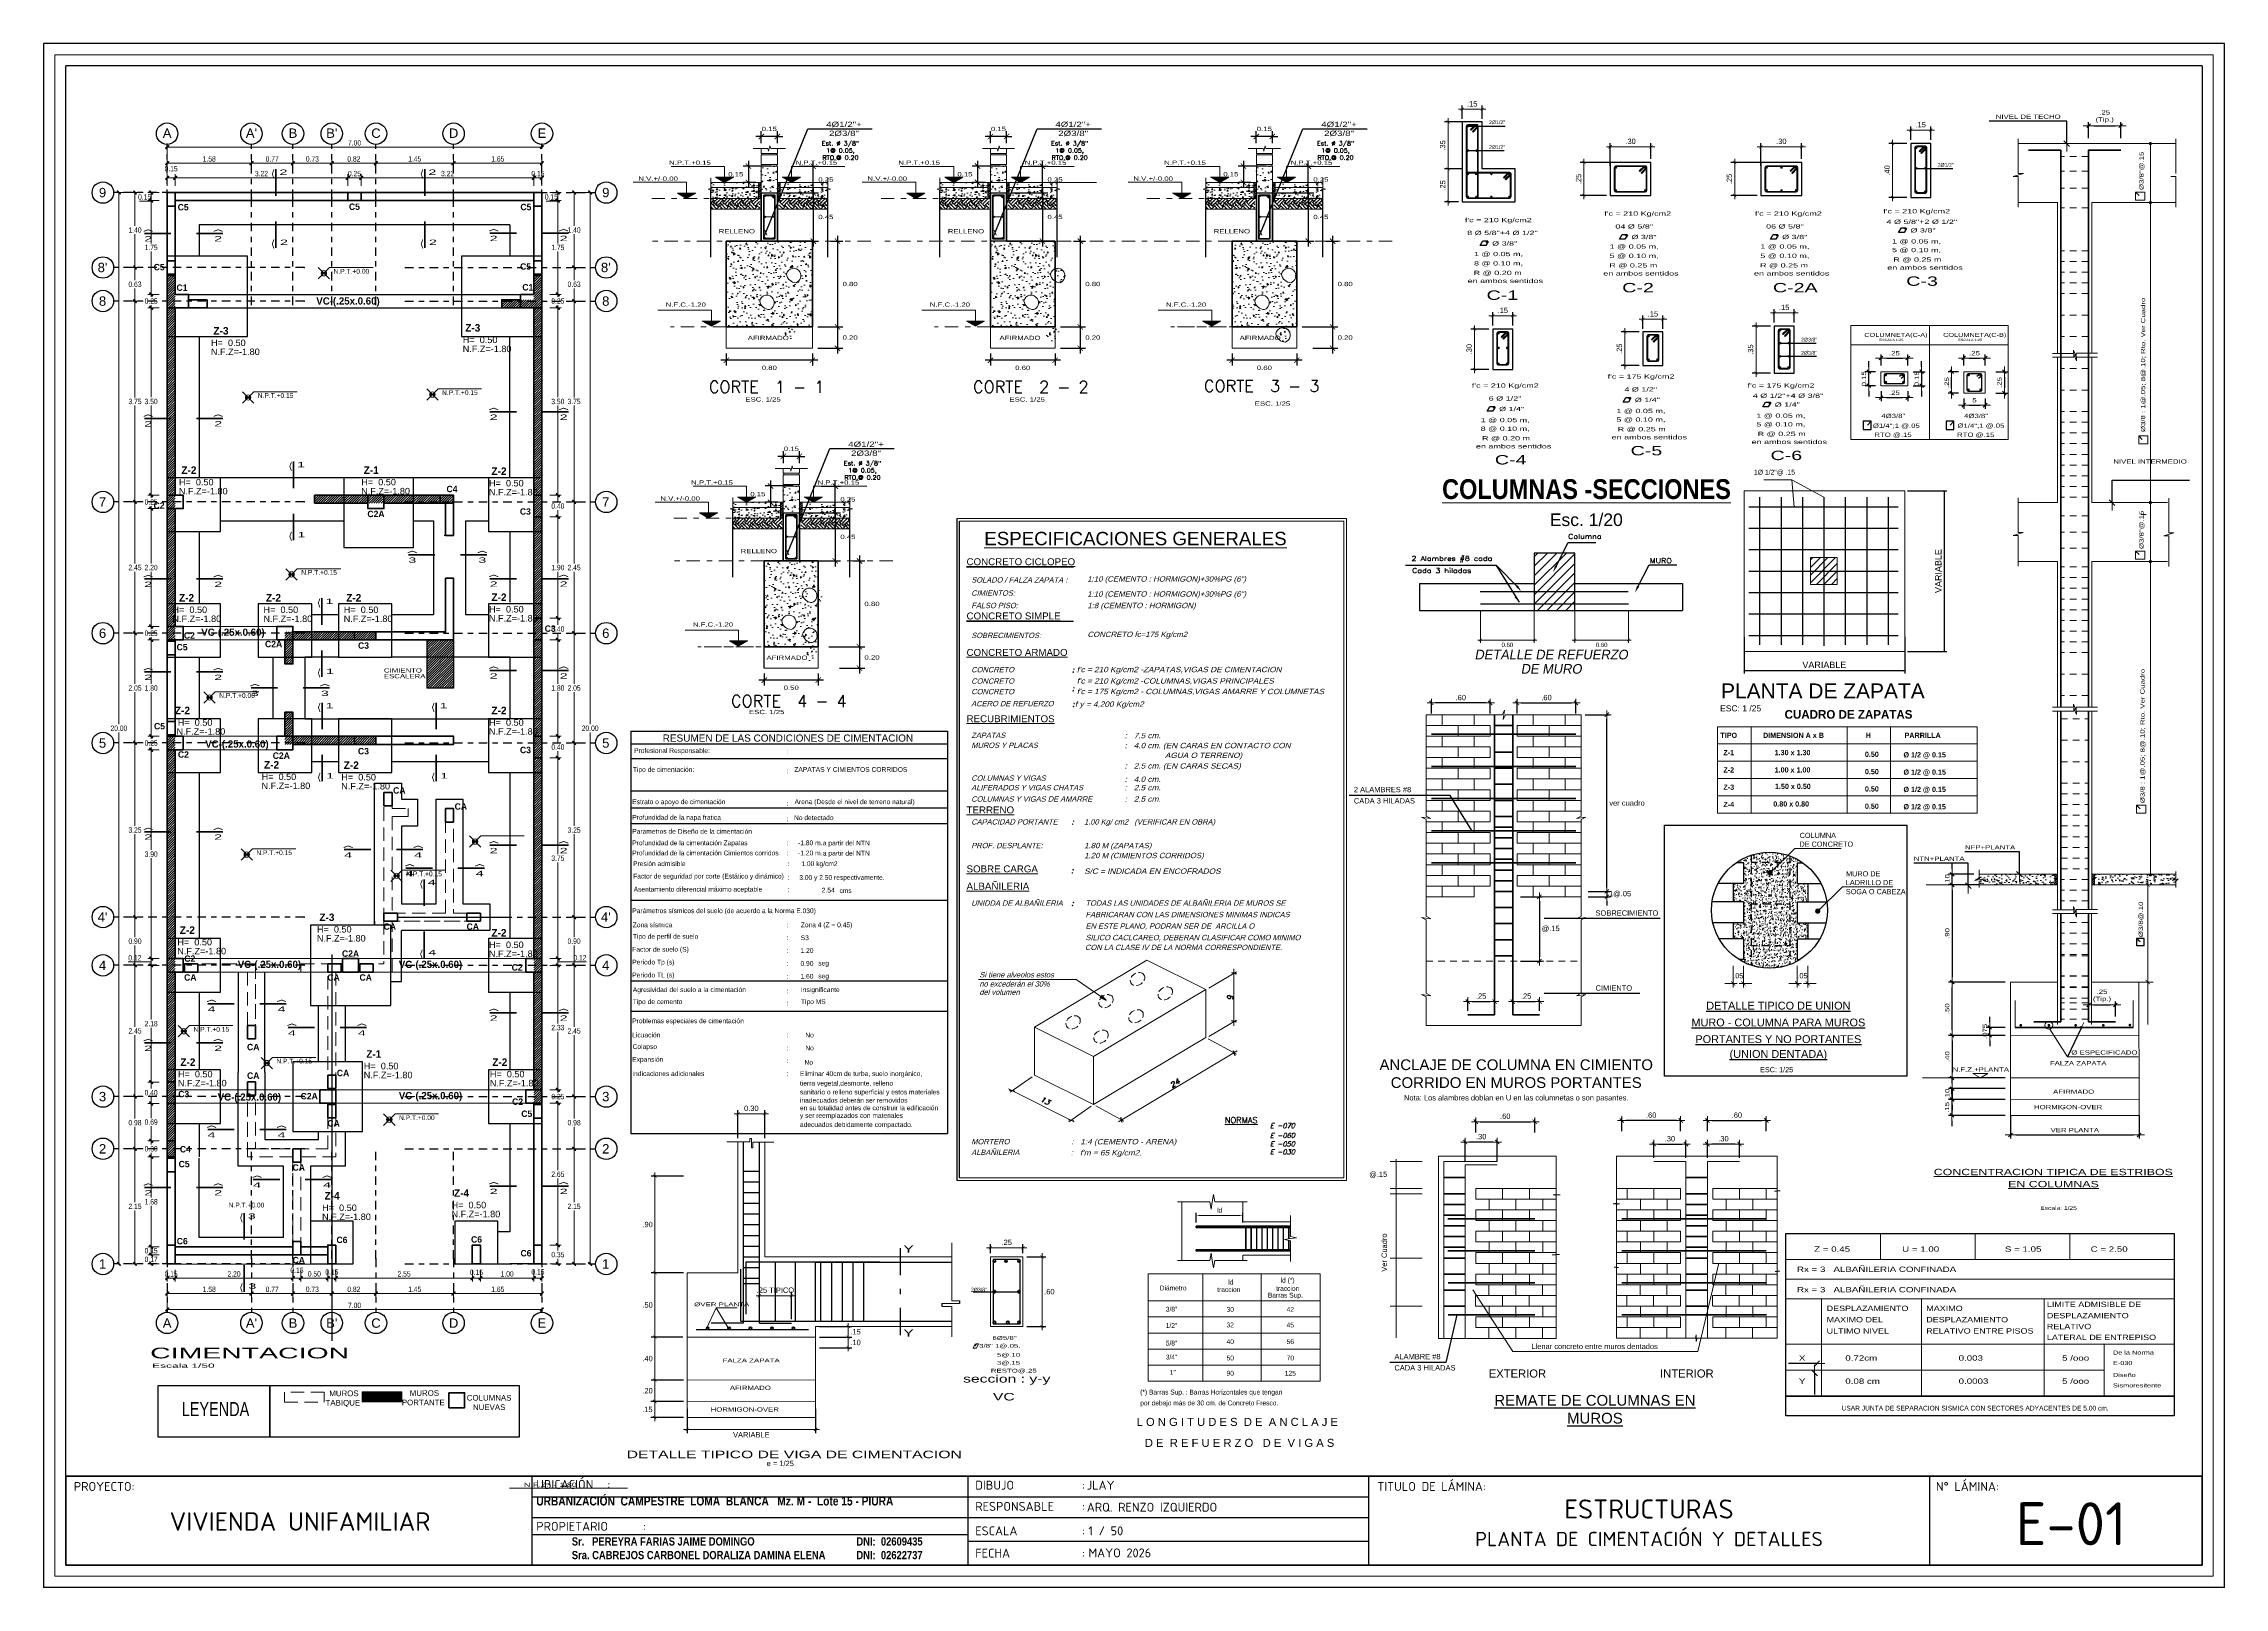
# Model space of a CAD drawing. Header units: millimetres. Extents: x 10559 to 10691, y -16579 to -16550.
# Drawn here: x 10559.44 to 10600.16, y -16579.17 to -16550.35 of the extents above; entities that cross this region are included whole.
import ezdxf
from ezdxf.enums import TextEntityAlignment as Align

# ---------------------------------------------------------------- set-up
doc = ezdxf.new("R2010")
doc.units = ezdxf.units.MM
for name, pattern in [('CENTERX2', [101.6, 63.5, -12.7, 12.7, -12.7]), ('DASHDOT', [1, 0.5, -0.25, 0, -0.25]), ('DASHDOTX2', [50.8, 25.4, -12.7, 0, -12.7]), ('DASHED2', [9.525, 6.35, -3.175]), ('HIDDEN', [0.375, 0.25, -0.125]), ('HIDDEN2', [0.1875, 0.125, -0.0625]), ('Punto & Rayas', [0.335139, 0.15875, -0.088194, 0, -0.088194])]:
    doc.linetypes.add(name, pattern=pattern)
for name, color, linetype, lineweight in [('.02', 2, 'Continuous', 20), ('.pluma1', 1, 'Continuous', 9), ('0.1', 1, 'Continuous', 0), ('0.50', 5, 'Continuous', 50), ('01-COTA', 2, 'Continuous', 13), ('015', 1, 'Continuous', 0), ('03', 3, 'Continuous', 30), ('1', 142, 'Continuous', 9), ('1COTAS', 1, 'Continuous', 9), ('3CASCO', 2, 'Continuous', 20), ('4', 4, 'Continuous', 35), ('5COLUMNAS', 5, 'Continuous', 60), ('6ESTRIBOS', 7, 'Continuous', 9), ('A-COTAS', 1, 'Continuous', 13), ('ACERO', 4, 'Continuous', 40), ('ACHURADO', 9, 'Continuous', 5), ('ACHURADO-2', 7, 'Continuous', 9), ('ACOTACION', 1, 'Continuous', 9), ('ALIGERADO', 116, 'Continuous', 5), ('ARMADURAS', 5, 'Continuous', 30), ('AUTOVUE_0', 7, 'Continuous', 0), ('CABLEPISO', 4, 'HIDDEN', 0), ('CASCO', 2, 'Continuous', 20), ('casco-2', 7, 'Continuous', 20), ('cimentacion', 4, 'Continuous', 30), ('CIMIENTO 0.4', 4, 'Continuous', 20), ('COLUMNAS', 3, 'Continuous', 80), ('Cotas', 8, 'Continuous', 13), ('COTAS-01', 1, 'Continuous', 9), ('CV', 1, 'Continuous', 50), ('DIMENCIONES', 1, 'Continuous', 9), ('E.FIERRO', 4, 'Continuous', 40), ('ES TEXTO-MN', 3, 'Continuous', 18), ('ESTRIBOS', 3, 'HIDDEN', 30), ('ET', 7, 'Continuous', 15), ('FIERRO 1', 3, 'Continuous', 30), ('LAMINA', 7, 'Continuous', 25), ('LETRAS 1', 8, 'Continuous', 5), ('MEMB', 7, 'Continuous', 15), ('MODULO B -EST_PL_VF_02$0$E.FIERRO 2', 183, 'Continuous', 40), ('Muro Alto', 1, 'Continuous', 80), ('NCOTA', 1, 'Continuous', 9), ('niveles01', 7, 'Continuous', 5), ('p2', 53, 'Continuous', 20), ('P4', 144, 'Continuous', 40), ('P6', 255, 'Continuous', 20), ('Pluma 0.09', 5, 'Continuous', 0), ('Proyecciones', 162, 'DASHED2', 15), ('ram - 01', 1, 'Continuous', 9), ('ram - 02', 2, 'Continuous', 20), ('ram - 03', 3, 'Continuous', 30), ('ram - 04', 4, 'Continuous', 40), ('Relleno', 4, 'Continuous', 20), ('tex', 3, 'Continuous', 13), ('TEXTO 0.3', 3, 'Continuous', 0), ('TEXTO 0.4', 4, 'Continuous', 0), ('TEXTO 2', 3, 'Continuous', 5), ('TEXTO N.O', 8, 'Continuous', 5), ('TEXTO VIGAS', 3, 'Continuous', 20), ('TEXTO3', 5, 'Continuous', 5), ('TEXTOS 02', 2, 'Continuous', 20), ('TEXTOS-CHICOS', 3, 'Continuous', 30), ('TEXTOS-CHICOS-03', 8, 'Continuous', 30), ('TEXTOS-MEDIANOS', 8, 'Continuous', 30), ('TEXTOS-MEDIANOS-05', 220, 'Continuous', 50), ('TITULO', 5, 'Continuous', 15), ('TITULOS', 5, 'Continuous', 0), ('VIGAS1', 116, 'Continuous', 0)]:
    doc.layers.add(name, color=color, linetype=linetype, lineweight=lineweight)
for name, color, linetype in [('0.2', 2, 'Continuous'), ('0.45', 8, 'Continuous'), ('01', 1, 'Continuous'), ('04', 4, 'Continuous'), ('05', 2, 'Continuous'), ('CAPA1', 1, 'Continuous'), ('Nuevo_Estructura - Forjados', 7, 'Continuous'), ('PABELLON H$0$01', 1, 'Continuous'), ('PLANTA', 2, 'Continuous'), ('Texto', 5, 'Continuous'), ('Textos', 8, 'Continuous')]:
    doc.layers.add(name, color=color, linetype=linetype)
doc.layers.add('Nuevo_Estructura - Forjados_Pluma_Nº__209', color=7, linetype='Continuous', lineweight=30, true_color=0x3e4f7b)
doc.layers.add('Nuevo_Estructura - Forjados_Pluma_Nº__219', color=7, linetype='Continuous', lineweight=13, true_color=0x404b6a)
doc.styles.add('50TEXTO10', font='arial.ttf', dxfattribs={"height": 0.15})
doc.styles.add('80', font='romans.shx', dxfattribs={"width": 1.25, "oblique": 15, "height": 0.08})
doc.styles.add('ARIAL', font='arial.ttf')
doc.styles.add('CANGREJO80', font='romans.shx', dxfattribs={"width": 1.08, "height": 0.08})
doc.styles.add('DESCRIPCION', font='arial.ttf', dxfattribs={"height": 0.15})
doc.styles.add('Estilo_Generado_1', font='arial.ttf')
doc.styles.add('ET', font='romans.shx', dxfattribs={"oblique": 15, "height": 2})
doc.styles.add('Henry', font='GOTHICB.TTF')
doc.styles.add('L-200', font='romans.shx', dxfattribs={"height": 0.25})
doc.styles.add('L100', font='romans.shx', dxfattribs={"height": 2.5})
doc.styles.add('LUIS', font='arial.ttf')
doc.styles.add('mahico', font='GOTHIC.TTF', dxfattribs={"width": 0.75})
doc.styles.add('Niveles', font='arial.ttf', dxfattribs={"width": 1.5, "height": 0.1})
doc.styles.add('NIXON', font='sanss___.ttf', dxfattribs={"width": 0.85})
doc.styles.add('NOMBRE-2', font='arial.ttf')
doc.styles.add('PRONIED', font='arial.ttf', dxfattribs={"width": 1.3})
doc.styles.add('R100-50', font='arial.ttf', dxfattribs={"width": 1.3, "height": 0.1})
doc.styles.add('R140-50', font='arial.ttf', dxfattribs={"width": 1.3, "height": 0.14})
doc.styles.add('R80-50', font='arial.ttf', dxfattribs={"width": 1.3, "height": 0.08})
doc.styles.add('Romans', font='swisscl.ttf')
doc.styles.add('SANS', font='sanss___.ttf')
doc.styles.add('SIMPLEX', font='simplex.shx')
doc.styles.get("Standard").update_dxf_attribs({"font": 'arial.ttf'})
doc.styles.add('style1', font='arial.ttf')
doc.styles.add('style2', font='arial.ttf')
doc.styles.add('stylus', font='stylu.ttf')
doc.styles.add('TEXT-M1', font='', dxfattribs={"width": 1.2, "oblique": 10, "height": 0.12})
doc.styles.add('Texto 120', font='arial.ttf', dxfattribs={"width": 1.4, "height": 0.12})
doc.styles.add('TEXTOS-COTAS', font='ARIALN.TTF', dxfattribs={"height": 0.11})
doc.styles.get('TEXT-M1').set_extended_font_data('RomanFixedWidth')
doc.dimstyles.new('1-25', dxfattribs={"dimtxt": 0.08, "dimasz": 0.1, "dimexe": 0.0655, "dimexo": 0.1, "dimgap": 0.05, "dimtad": 1, "dimtoh": 1, "dimlfac": 0.5, "dimzin": 4, "dimdsep": 46, "dimtxsty": 'R80-50', "dimblk1": 'TICK1', "dimblk2": 'TICK1', "dimsah": 1, "dimcen": 0.09, "dimclrd": 1, "dimclre": 1, "dimclrt": 3, "dimadec": 0, "dimazin": 0, "dimtfac": 1, "dimtix": 1, "dimtmove": 0, "dimatfit": 3, "dimldrblk": 'TICK1', "dimfxl": 1, "dimtolj": 1, "dimtzin": 0, "dimarcsym": 0})
doc.dimstyles.new('1-50', dxfattribs={"dimtxt": 0.08, "dimasz": 0.1, "dimexe": 0.1, "dimexo": 0.1, "dimgap": 0.05, "dimtad": 1, "dimtoh": 1, "dimzin": 4, "dimdsep": 46, "dimtxsty": 'R80-50', "dimblk1": 'TICK1', "dimblk2": 'TICK1', "dimsah": 1, "dimcen": 0.09, "dimclrt": 3, "dimadec": 0, "dimazin": 0, "dimtfac": 1, "dimtix": 1, "dimtmove": 0, "dimatfit": 3, "dimldrblk": 'TICK1', "dimfxl": 1, "dimtolj": 1, "dimtzin": 0, "dimarcsym": 0})
doc.dimstyles.new('25', dxfattribs={"dimtxt": 0.1, "dimasz": 0.08, "dimexe": 0.05, "dimexo": 0.07, "dimgap": 0.05, "dimtad": 2, "dimtih": 1, "dimtoh": 1, "dimlfac": 0.5, "dimzin": 5, "dimdsep": 46, "dimtxsty": 'ARIAL', "dimblk": 'DIMTICK', "dimcen": -0.01, "dimdle": 0.05, "dimclrd": 2, "dimclre": 1, "dimclrt": 7, "dimadec": 0, "dimazin": 0, "dimtfac": 1, "dimtix": 1, "dimtmove": 0, "dimatfit": 3, "dimldrblk": 'ARCHTICK', "dimfxl": 0.05, "dimtvp": 0.166667, "dimtolj": 1, "dimtzin": 0, "dimarcsym": 0})
doc.dimstyles.new('Copia de 50 P', dxfattribs={"dimtxt": 0.1, "dimasz": 0.01, "dimexe": 0.065, "dimexo": 0.0625, "dimgap": 0.025, "dimtad": 1, "dimtih": 1, "dimtoh": 1, "dimzin": 0, "dimdsep": 46, "dimtxsty": 'mahico', "dimblk": 'pa cotas', "dimcen": 0.09, "dimdle": 0.3, "dimclrd": 256, "dimclre": 256, "dimclrt": 256, "dimadec": 0, "dimazin": 0, "dimtfac": 1, "dimtofl": 0, "dimtmove": 0, "dimatfit": 3, "dimfxl": 0.15, "dimfxlon": 1, "dimtolj": 1, "dimtzin": 0, "dimlwd": 5, "dimlwe": 5, "dimarcsym": 0})
doc.dimstyles.new('COTAS-25', dxfattribs={"dimscale": 0.5, "dimtxt": 2.5, "dimasz": 0.15, "dimexe": 0.2, "dimexo": 0.5, "dimgap": 0.1, "dimtad": 1, "dimlfac": 0.5, "dimzin": 5, "dimdsep": 46, "dimtxsty": 'R80-50', "dimblk1": 'FILO', "dimblk2": 'FILO', "dimsah": 1, "dimcen": 1, "dimclrt": 3, "dimadec": 0, "dimazin": 0, "dimtfac": 1, "dimtdec": 4, "dimtix": 1, "dimtmove": 0, "dimatfit": 3, "dimldrblk": 'FILO', "dimfxl": 1, "dimtvp": 1, "dimtolj": 1, "dimtzin": 0, "dimarcsym": 0})
doc.dimstyles.new('COTAS_INT', dxfattribs={"dimtxt": 0.1, "dimasz": 0.08, "dimexe": 0.08, "dimexo": 0.0625, "dimgap": 0.05, "dimtad": 1, "dimzin": 4, "dimdsep": 46, "dimtxsty": 'Standard', "dimblk": 'DIMTICK', "dimcen": 0.09, "dimclrd": 1, "dimclre": 1, "dimclrt": 7, "dimadec": 0, "dimazin": 0, "dimtfac": 1, "dimtofl": 0, "dimtmove": 2, "dimatfit": 3, "dimfxl": 0.08, "dimtolj": 1, "dimtzin": 0, "dimarcsym": 0})
doc.dimstyles.new('FLECHA', dxfattribs={"dimscale": 0.5, "dimtxt": 0.08, "dimasz": 0.15, "dimexe": 0.15, "dimexo": 0.15, "dimgap": 0.05, "dimtad": 1, "dimlfac": 0.5, "dimzin": 4, "dimdsep": 46, "dimtxsty": '80', "dimcen": 1, "dimdle": 0.3, "dimclrd": 1, "dimclre": 1, "dimclrt": 3, "dimadec": 0, "dimazin": 0, "dimtfac": 1, "dimtix": 1, "dimtmove": 0, "dimatfit": 3, "dimfxl": 1, "dimtolj": 1, "dimtzin": 4, "dimarcsym": 0})
doc.dimstyles.new('HORIZONTAL', dxfattribs={"dimtxt": 0.1, "dimasz": 0.1, "dimexe": 0.1, "dimexo": 0.1, "dimgap": 0.1, "dimtad": 2, "dimtih": 1, "dimtoh": 1, "dimzin": 1, "dimdsep": 46, "dimtxsty": 'R80-50', "dimblk": 'ARCHTICK', "dimcen": 0.09, "dimdle": 0.1, "dimclrd": 256, "dimclre": 256, "dimclrt": 3, "dimaunit": 1, "dimazin": 0, "dimtfac": 1, "dimtix": 1, "dimtmove": 0, "dimatfit": 3, "dimldrblk": 'ARCHTICK', "dimfxl": 1, "dimtolj": 1, "dimtzin": 0, "dimarcsym": 0})
doc.dimstyles.new('INGENIERIA', dxfattribs={"dimtxt": 0.06, "dimasz": 0.1, "dimexe": 0.1, "dimexo": 0.2, "dimgap": 0, "dimtad": 0, "dimtih": 1, "dimtoh": 1, "dimdec": 4, "dimzin": 0, "dimdsep": 46, "dimtxsty": 'Standard', "dimblk1": 'OBLIQUE', "dimblk2": 'OBLIQUE', "dimsah": 1, "dimcen": -0.01, "dimdle": 0.1, "dimclrd": 1, "dimclre": 1, "dimclrt": 7, "dimadec": 0, "dimazin": 0, "dimtfac": 1.666667, "dimtdec": 4, "dimtix": 1, "dimtmove": 0, "dimatfit": 3, "dimldrblk": 'DOT', "dimfxl": 0.1, "dimtvp": 0.166667, "dimtolj": 1, "dimtzin": 0, "dimarcsym": 0})
doc.dimstyles.new('leo', dxfattribs={"dimtxt": 0.1, "dimasz": 0.06, "dimexe": 0.07, "dimexo": 0.07, "dimgap": 0.05, "dimtad": 2, "dimzin": 4, "dimdsep": 46, "dimtxsty": 'style1', "dimblk": 'ARCHTICK', "dimcen": 2, "dimdle": 0.07, "dimclrd": 256, "dimclre": 256, "dimclrt": 7, "dimaunit": 1, "dimadec": 4, "dimazin": 1, "dimtfac": 1, "dimtix": 1, "dimtmove": 0, "dimatfit": 3, "dimfxl": 0.07, "dimtolj": 1, "dimlwd": 5, "dimarcsym": 0})
doc.dimstyles.new('luis', dxfattribs={"dimtxt": 0.08, "dimasz": 0.05, "dimexe": 0.05, "dimexo": 0.1, "dimgap": 0.05, "dimtad": 2, "dimzin": 4, "dimdsep": 46, "dimtxsty": 'LUIS', "dimblk": 'ARCHTICK', "dimcen": 2, "dimdle": 0.05, "dimclrd": 256, "dimclre": 256, "dimclrt": 5, "dimaunit": 1, "dimadec": 0, "dimazin": 0, "dimtfac": 1, "dimtix": 1, "dimtmove": 0, "dimatfit": 3, "dimfxl": 1, "dimlwd": -1, "dimarcsym": 0})
doc.dimstyles.new('ram  1-50', dxfattribs={"dimtxt": 0.09, "dimasz": 0.065, "dimexe": 0.05, "dimexo": 0.07, "dimgap": 0.05, "dimtad": 2, "dimlfac": -1, "dimzin": 4, "dimdsep": 46, "dimtxsty": 'Romans', "dimcen": 1.2, "dimdle": 0.1, "dimclrd": 1, "dimclre": 2, "dimclrt": 2, "dimadec": 0, "dimazin": 0, "dimtm": 1e-09, "dimtfac": 1, "dimtmove": 2, "dimatfit": 3, "dimfxl": 1, "dimtolj": 2, "dimtzin": 0, "dimlwd": -1, "dimarcsym": 0})
doc.dimstyles.get("Standard").update_dxf_attribs({"dimtxt": 0.18, "dimasz": 0.18, "dimexe": 0.18, "dimexo": 0.0625, "dimgap": 0.09, "dimtad": 0, "dimtih": 1, "dimtoh": 1, "dimdec": 4, "dimzin": 0, "dimdsep": 46, "dimtxsty": 'Standard', "dimcen": 0.09, "dimadec": 0, "dimazin": 0, "dimtfac": 1, "dimtdec": 4, "dimtofl": 0, "dimtmove": 0, "dimatfit": 3, "dimfxl": 1, "dimtolj": 1, "dimtzin": 0, "dimarcsym": 0})
pattern_1 = [(45, (-68.078962, 2.326753), (-0.022450640303, 0.022450640303), [])]
pattern_2 = [(45, (-55.576773, 2.326753), (-0.022450640303, 0.022450640303), [])]
pattern_3 = [(50, (10233.34217, -16892.71527), (0.18218467, -0.015939086), [0.01905, -0.20955]), (355, (10233.34217, -16892.71527), (-0.035242826, 0.19105664), [0.01524, -0.16764]), (100.451, (10233.35735, -16892.7166), (0.1469425, 0.17511669), [0.01619, -0.17809]), (46.1842, (10233.34217, -16892.66447), (0.27107904, -0.04204233), [0.028575, -0.314325]), (96.6356, (10233.36476, -16892.66797), (0.23740423, 0.24742556), [0.024285, -0.267135]), (351.184, (10233.34217, -16892.66447), (0.2374046, 0.24742512), [0.02286, -0.25146]), (21, (10233.36757, -16892.67717), (0.15161488, -0.10226552), [0.01905, -0.20955]), (326, (10233.36757, -16892.67717), (0.06180203, 0.184187966), [0.01524, -0.16764]), (71.4514, (10233.3802, -16892.68569), (0.21341649, 0.08192286), [0.01619, -0.17809]), (37.5, (10233.34217, -16892.715265), (0.003088603, 0.084555039), [0, -0.165608, 0, -0.17018, 0, -0.168275]), (7.5, (10233.34217, -16892.715265), (0.066819663, 0.100180575), [0, -0.097028, 0, -0.161798, 0, -0.064135]), (327.5, (10233.285526, -16892.715265), (0.135590595, -0.005728744), [0, -0.0635, 0, -0.19812, 0, -0.26289]), (317.5, (10233.26013, -16892.71527), (0.14812918, 0.02542649), [0, -0.08255, 0, -0.131572, 0, -0.18669])]
pattern_4 = [(50, (10468.3653, -16517.76532), (0.28690407, -0.02510085), [0.03, -0.33]), (355, (10468.3653, -16517.76532), (-0.0555005, 0.30087685), [0.024, -0.264]), (100.4514, (10468.3892, -16517.7674), (0.23140375, 0.2757758), [0.0254961, -0.28045684]), (46.1842, (10468.3653, -16517.6853), (0.4268964, -0.0662076), [0.045, -0.495]), (96.6356, (10468.40087, -16517.69083), (0.3738651, 0.3896471), [0.0382441, -0.4206852]), (351.1842, (10468.3653, -16517.6853), (0.3738648, 0.3896474), [0.036, -0.396]), (21, (10468.4053, -16517.70532), (0.2387628, -0.16104756), [0.03, -0.33]), (326, (10468.4053, -16517.70532), (0.0973261, 0.29006), [0.024, -0.264]), (71.4514, (10468.4252, -16517.71874), (0.33608905, 0.1290122), [0.0254961, -0.28045684]), (37.5, (10468.36529, -16517.76532), (0.00486394, 0.13315754), [0, -0.2608, 0, -0.268, 0, -0.265]), (7.5, (10468.36529, -16517.76532), (0.10522781, 0.15776468), [0, -0.1528, 0, -0.2548, 0, -0.101]), (327.5, (10468.27609, -16517.76532), (0.21352897, -0.00902195), [0, -0.1, 0, -0.312, 0, -0.414]), (317.5, (10468.2361, -16517.76532), (0.23327447, 0.040042), [0, -0.13, 0, -0.2072, 0, -0.294])]
pattern_5 = [(50, (10468.3653, -16517.66737), (0.28690407, -0.02510085), [0.03, -0.33]), (355, (10468.3653, -16517.66737), (-0.0555005, 0.30087685), [0.024, -0.264]), (100.4514, (10468.3892, -16517.66946), (0.23140375, 0.2757758), [0.0254961, -0.28045684]), (46.1842, (10468.3653, -16517.58737), (0.4268964, -0.0662076), [0.045, -0.495]), (96.6356, (10468.40087, -16517.5929), (0.3738651, 0.3896471), [0.0382441, -0.4206852]), (351.1842, (10468.3653, -16517.58737), (0.3738648, 0.3896474), [0.036, -0.396]), (21, (10468.4053, -16517.60737), (0.2387628, -0.16104756), [0.03, -0.33]), (326, (10468.4053, -16517.60737), (0.0973261, 0.29006), [0.024, -0.264]), (71.4514, (10468.4252, -16517.6208), (0.33608905, 0.1290122), [0.0254961, -0.28045684]), (37.5, (10468.36529, -16517.66737), (0.00486394, 0.13315754), [0, -0.2608, 0, -0.268, 0, -0.265]), (7.5, (10468.36529, -16517.66737), (0.10522781, 0.15776468), [0, -0.1528, 0, -0.2548, 0, -0.101]), (327.5, (10468.27609, -16517.66737), (0.21352897, -0.00902195), [0, -0.1, 0, -0.312, 0, -0.414]), (317.5, (10468.2361, -16517.66737), (0.23327447, 0.040042), [0, -0.13, 0, -0.2072, 0, -0.294])]
pattern_6 = [(135, (10585.75166, -16564.24328), (1e-14, 0.1767767), [0.125, -0.125]), (135, (10585.78481, -16564.21013), (1e-14, 0.1767767), [0.125, -0.125]), (135, (10585.81795, -16564.17699), (1e-14, 0.1767767), [0.125, -0.125]), (45, (10585.81795, -16564.15489), (0.1767767, -1e-14), [0.125, -0.125]), (45, (10585.78481, -16564.12174), (0.1767767, -1e-14), [0.125, -0.125]), (45, (10585.75166, -16564.0886), (0.1767767, -1e-14), [0.125, -0.125])]
pattern_7 = [(50, (10472.64485, -16517.76532), (0.28690407, -0.02510085), [0.03, -0.33]), (355, (10472.64485, -16517.76532), (-0.0555005, 0.30087685), [0.024, -0.264]), (100.4514, (10472.66876, -16517.7674), (0.23140375, 0.2757758), [0.0254961, -0.28045684]), (46.1842, (10472.64485, -16517.6853), (0.4268964, -0.0662076), [0.045, -0.495]), (96.6356, (10472.68043, -16517.69083), (0.3738651, 0.3896471), [0.0382441, -0.4206852]), (351.1842, (10472.64485, -16517.6853), (0.3738648, 0.3896474), [0.036, -0.396]), (21, (10472.68485, -16517.70532), (0.2387628, -0.16104756), [0.03, -0.33]), (326, (10472.68485, -16517.70532), (0.0973261, 0.29006), [0.024, -0.264]), (71.4514, (10472.70475, -16517.71874), (0.33608905, 0.1290122), [0.0254961, -0.28045684]), (37.5, (10472.64485, -16517.76532), (0.00486394, 0.13315754), [0, -0.2608, 0, -0.268, 0, -0.265]), (7.5, (10472.64485, -16517.76532), (0.10522781, 0.15776468), [0, -0.1528, 0, -0.2548, 0, -0.101]), (327.5, (10472.55565, -16517.76532), (0.21352897, -0.00902195), [0, -0.1, 0, -0.312, 0, -0.414]), (317.5, (10472.51565, -16517.76532), (0.23327447, 0.040042), [0, -0.13, 0, -0.2072, 0, -0.294])]
pattern_8 = [(50, (10472.64485, -16517.66737), (0.28690407, -0.02510085), [0.03, -0.33]), (355, (10472.64485, -16517.66737), (-0.0555005, 0.30087685), [0.024, -0.264]), (100.4514, (10472.66876, -16517.66946), (0.23140375, 0.2757758), [0.0254961, -0.28045684]), (46.1842, (10472.64485, -16517.58737), (0.4268964, -0.0662076), [0.045, -0.495]), (96.6356, (10472.68043, -16517.5929), (0.3738651, 0.3896471), [0.0382441, -0.4206852]), (351.1842, (10472.64485, -16517.58737), (0.3738648, 0.3896474), [0.036, -0.396]), (21, (10472.68485, -16517.60737), (0.2387628, -0.16104756), [0.03, -0.33]), (326, (10472.68485, -16517.60737), (0.0973261, 0.29006), [0.024, -0.264]), (71.4514, (10472.70475, -16517.6208), (0.33608905, 0.1290122), [0.0254961, -0.28045684]), (37.5, (10472.64485, -16517.66737), (0.00486394, 0.13315754), [0, -0.2608, 0, -0.268, 0, -0.265]), (7.5, (10472.64485, -16517.66737), (0.10522781, 0.15776468), [0, -0.1528, 0, -0.2548, 0, -0.101]), (327.5, (10472.55565, -16517.66737), (0.21352897, -0.00902195), [0, -0.1, 0, -0.312, 0, -0.414]), (317.5, (10472.51565, -16517.66737), (0.23327447, 0.040042), [0, -0.13, 0, -0.2072, 0, -0.294])]
pattern_9 = [(135, (10590.03122, -16564.24328), (1e-14, 0.1767767), [0.125, -0.125]), (135, (10590.06437, -16564.21013), (1e-14, 0.1767767), [0.125, -0.125]), (135, (10590.09751, -16564.17699), (1e-14, 0.1767767), [0.125, -0.125]), (45, (10590.09751, -16564.15489), (0.1767767, -1e-14), [0.125, -0.125]), (45, (10590.06437, -16564.12174), (0.1767767, -1e-14), [0.125, -0.125]), (45, (10590.03122, -16564.0886), (0.1767767, -1e-14), [0.125, -0.125])]
pattern_10 = [(50, (10468.77664, -16523.7363), (0.28690407, -0.02510085), [0.03, -0.33]), (355, (10468.77664, -16523.7363), (-0.0555005, 0.30087685), [0.024, -0.264]), (100.4514, (10468.80055, -16523.7384), (0.23140375, 0.2757758), [0.0254961, -0.28045684]), (46.1842, (10468.77664, -16523.6563), (0.4268964, -0.0662076), [0.045, -0.495]), (96.6356, (10468.8122, -16523.66183), (0.3738651, 0.3896471), [0.0382441, -0.4206852]), (351.1842, (10468.77664, -16523.6563), (0.3738648, 0.3896474), [0.036, -0.396]), (21, (10468.81664, -16523.6763), (0.2387628, -0.16104756), [0.03, -0.33]), (326, (10468.81664, -16523.6763), (0.0973261, 0.29006), [0.024, -0.264]), (71.4514, (10468.83654, -16523.68973), (0.33608905, 0.1290122), [0.0254961, -0.28045684]), (37.5, (10468.77664, -16523.73631), (0.00486394, 0.13315754), [0, -0.2608, 0, -0.268, 0, -0.265]), (7.5, (10468.77664, -16523.73631), (0.10522781, 0.15776468), [0, -0.1528, 0, -0.2548, 0, -0.101]), (327.5, (10468.68744, -16523.73631), (0.21352897, -0.00902195), [0, -0.1, 0, -0.312, 0, -0.414]), (317.5, (10468.64744, -16523.73631), (0.23327447, 0.040042), [0, -0.13, 0, -0.2072, 0, -0.294])]
pattern_11 = [(50, (10468.77664, -16523.63836), (0.28690407, -0.02510085), [0.03, -0.33]), (355, (10468.77664, -16523.63836), (-0.0555005, 0.30087685), [0.024, -0.264]), (100.4514, (10468.80055, -16523.64045), (0.23140375, 0.2757758), [0.0254961, -0.28045684]), (46.1842, (10468.77664, -16523.55836), (0.4268964, -0.0662076), [0.045, -0.495]), (96.6356, (10468.8122, -16523.5639), (0.3738651, 0.3896471), [0.0382441, -0.4206852]), (351.1842, (10468.77664, -16523.55836), (0.3738648, 0.3896474), [0.036, -0.396]), (21, (10468.81664, -16523.57836), (0.2387628, -0.16104756), [0.03, -0.33]), (326, (10468.81664, -16523.57836), (0.0973261, 0.29006), [0.024, -0.264]), (71.4514, (10468.83654, -16523.59178), (0.33608905, 0.1290122), [0.0254961, -0.28045684]), (37.5, (10468.77664, -16523.63836), (0.00486394, 0.13315754), [0, -0.2608, 0, -0.268, 0, -0.265]), (7.5, (10468.77664, -16523.63836), (0.10522781, 0.15776468), [0, -0.1528, 0, -0.2548, 0, -0.101]), (327.5, (10468.68744, -16523.63836), (0.21352897, -0.00902195), [0, -0.1, 0, -0.312, 0, -0.414]), (317.5, (10468.64744, -16523.63836), (0.23327447, 0.040042), [0, -0.13, 0, -0.2072, 0, -0.294])]
pattern_12 = [(135, (10586.16301, -16570.21427), (1e-14, 0.1767767), [0.125, -0.125]), (135, (10586.19616, -16570.18113), (1e-14, 0.1767767), [0.125, -0.125]), (135, (10586.2293, -16570.14798), (1e-14, 0.1767767), [0.125, -0.125]), (45, (10586.2293, -16570.12588), (0.1767767, -1e-14), [0.125, -0.125]), (45, (10586.19616, -16570.09274), (0.1767767, -1e-14), [0.125, -0.125]), (45, (10586.16301, -16570.05959), (0.1767767, -1e-14), [0.125, -0.125])]
pattern_13 = [(50, (10477.61043, -16517.76532), (0.28690407, -0.02510085), [0.03, -0.33]), (355, (10477.61043, -16517.76532), (-0.0555005, 0.30087685), [0.024, -0.264]), (100.4514, (10477.63434, -16517.7674), (0.23140375, 0.2757758), [0.0254961, -0.28045684]), (46.1842, (10477.61043, -16517.6853), (0.4268964, -0.0662076), [0.045, -0.495]), (96.6356, (10477.646, -16517.69083), (0.3738651, 0.3896471), [0.0382441, -0.4206852]), (351.1842, (10477.61043, -16517.6853), (0.3738648, 0.3896474), [0.036, -0.396]), (21, (10477.65043, -16517.70532), (0.2387628, -0.16104756), [0.03, -0.33]), (326, (10477.65043, -16517.70532), (0.0973261, 0.29006), [0.024, -0.264]), (71.4514, (10477.67033, -16517.71874), (0.33608905, 0.1290122), [0.0254961, -0.28045684]), (37.5, (10477.61043, -16517.76532), (0.00486394, 0.13315754), [0, -0.2608, 0, -0.268, 0, -0.265]), (7.5, (10477.61043, -16517.76532), (0.10522781, 0.15776468), [0, -0.1528, 0, -0.2548, 0, -0.101]), (327.5, (10477.52123, -16517.76532), (0.21352897, -0.00902195), [0, -0.1, 0, -0.312, 0, -0.414]), (317.5, (10477.48123, -16517.76532), (0.23327447, 0.040042), [0, -0.13, 0, -0.2072, 0, -0.294])]
pattern_14 = [(50, (10477.61043, -16517.66737), (0.28690407, -0.02510085), [0.03, -0.33]), (355, (10477.61043, -16517.66737), (-0.0555005, 0.30087685), [0.024, -0.264]), (100.4514, (10477.63434, -16517.66946), (0.23140375, 0.2757758), [0.0254961, -0.28045684]), (46.1842, (10477.61043, -16517.58737), (0.4268964, -0.0662076), [0.045, -0.495]), (96.6356, (10477.646, -16517.5929), (0.3738651, 0.3896471), [0.0382441, -0.4206852]), (351.1842, (10477.61043, -16517.58737), (0.3738648, 0.3896474), [0.036, -0.396]), (21, (10477.65043, -16517.60737), (0.2387628, -0.16104756), [0.03, -0.33]), (326, (10477.65043, -16517.60737), (0.0973261, 0.29006), [0.024, -0.264]), (71.4514, (10477.67033, -16517.6208), (0.33608905, 0.1290122), [0.0254961, -0.28045684]), (37.5, (10477.61043, -16517.66737), (0.00486394, 0.13315754), [0, -0.2608, 0, -0.268, 0, -0.265]), (7.5, (10477.61043, -16517.66737), (0.10522781, 0.15776468), [0, -0.1528, 0, -0.2548, 0, -0.101]), (327.5, (10477.52123, -16517.66737), (0.21352897, -0.00902195), [0, -0.1, 0, -0.312, 0, -0.414]), (317.5, (10477.48123, -16517.66737), (0.23327447, 0.040042), [0, -0.13, 0, -0.2072, 0, -0.294])]
pattern_15 = [(135, (10594.9968, -16564.24328), (1e-14, 0.1767767), [0.125, -0.125]), (135, (10595.02995, -16564.21013), (1e-14, 0.1767767), [0.125, -0.125]), (135, (10595.0631, -16564.17699), (1e-14, 0.1767767), [0.125, -0.125]), (45, (10595.0631, -16564.15489), (0.1767767, -1e-14), [0.125, -0.125]), (45, (10595.02995, -16564.12174), (0.1767767, -1e-14), [0.125, -0.125]), (45, (10594.9968, -16564.0886), (0.1767767, -1e-14), [0.125, -0.125])]

# ---------------------------------------------------------------- blocks, each defined once
blk = doc.blocks.new('TICK1')
at = {"layer": 'COTAS-01'}
blk.add_line((-1, 0), (1, 0), dxfattribs=at)
at = {"layer": 'COTAS-01', "color": 4}
blk.add_line((-0.35, -0.35), (0.35, 0.35), dxfattribs=at)
blk = doc.blocks.new('_ARCHTICK')
at = {"color": 0, "linetype": 'ByBlock', "const_width": 0.15}
blk.add_lwpolyline([(-0.5, -0.5), (0.5, 0.5)], dxfattribs=at)
blk = doc.blocks.new('*D427')
at = {"layer": 'ALIGERADO', "lineweight": -2, "ltscale": 0.2, "transparency": 16777216}
for p, q in [((3.164, 1.181), (3.164, 0.579)), ((4.164, 1.181), (4.164, 0.579))]:
    blk.add_line(p, q, dxfattribs=at)
at = {"layer": 'ALIGERADO', "ltscale": 0.2, "transparency": 16777216}
blk.add_line((4.214, 0.629), (3.114, 0.629), dxfattribs=at)
at = {"layer": 'Defpoints', "color": 0, "ltscale": 0.2, "transparency": 16777216}
for p in [(3.164, 1.281), (4.164, 1.281), (3.164, 0.629)]:
    blk.add_point(p, dxfattribs=at)
at = {"layer": 'ALIGERADO', "ltscale": 0.2, "transparency": 16777216, "xscale": 0.05, "yscale": 0.05, "zscale": 0.05, "rotation": 180}
blk.add_blockref('_ARCHTICK', (3.164, 0.629), dxfattribs=at)
at = {"layer": 'ALIGERADO', "ltscale": 0.2, "transparency": 16777216, "xscale": 0.05, "yscale": 0.05, "zscale": 0.05}
blk.add_blockref('_ARCHTICK', (4.164, 0.629), dxfattribs=at)
at = {"layer": 'ALIGERADO', "color": 5, "ltscale": 0.2, "transparency": 16777216, "insert": (3.664, 0.538), "char_height": 0.08, "attachment_point": 5, "style": 'LUIS'}
blk.add_mtext('0.60', dxfattribs=at)
blk = doc.blocks.new('*D428')
at = {"layer": 'ALIGERADO', "lineweight": -2, "ltscale": 0.2, "transparency": 16777216}
for p, q in [((1.403, 1.181), (1.403, 0.579)), ((2.403, 1.181), (2.403, 0.579))]:
    blk.add_line(p, q, dxfattribs=at)
at = {"layer": 'ALIGERADO', "ltscale": 0.2, "transparency": 16777216}
blk.add_line((2.453, 0.629), (1.353, 0.629), dxfattribs=at)
at = {"layer": 'Defpoints', "color": 0, "ltscale": 0.2, "transparency": 16777216}
for p in [(1.403, 1.281), (2.403, 1.281), (1.403, 0.629)]:
    blk.add_point(p, dxfattribs=at)
at = {"layer": 'ALIGERADO', "ltscale": 0.2, "transparency": 16777216, "xscale": 0.05, "yscale": 0.05, "zscale": 0.05, "rotation": 180}
blk.add_blockref('_ARCHTICK', (1.403, 0.629), dxfattribs=at)
at = {"layer": 'ALIGERADO', "ltscale": 0.2, "transparency": 16777216, "xscale": 0.05, "yscale": 0.05, "zscale": 0.05}
blk.add_blockref('_ARCHTICK', (2.403, 0.629), dxfattribs=at)
at = {"layer": 'ALIGERADO', "color": 5, "ltscale": 0.2, "transparency": 16777216, "insert": (1.903, 0.538), "char_height": 0.08, "attachment_point": 5, "style": 'LUIS'}
blk.add_mtext('0.60', dxfattribs=at)
blk = doc.blocks.new('DIMTICK')
at = {"color": 2}
for p, q in [((-1, 0), (1, 0)), ((0, 1), (0, -1))]:
    blk.add_line(p, q, dxfattribs=at)
at = {"color": 6, "const_width": 0.2}
blk.add_lwpolyline([(-0.5, 0.5), (0.5, -0.5)], dxfattribs=at)
blk = doc.blocks.new('*D150')
at = {"layer": 'Cotas', "color": 1, "lineweight": -2, "transparency": 16777216}
for p, q in [((10590.509, -16571.151), (10590.509, -16570.845)), ((10591.109, -16571.151), (10591.109, -16570.845))]:
    blk.add_line(p, q, dxfattribs=at)
at = {"layer": 'Cotas', "color": 2, "lineweight": -2, "transparency": 16777216}
blk.add_line((10591.029, -16570.895), (10590.589, -16570.895), dxfattribs=at)
at = {"layer": 'Defpoints', "color": 0, "transparency": 16777216}
for p in [(10590.509, -16570.895), (10590.509, -16571.221), (10591.109, -16571.221)]:
    blk.add_point(p, dxfattribs=at)
at = {"layer": 'Cotas', "color": 2, "lineweight": -2, "transparency": 16777216, "xscale": 0.08, "yscale": 0.08, "zscale": 0.08, "rotation": 180}
blk.add_blockref('DIMTICK', (10590.509, -16570.895), dxfattribs=at)
at = {"layer": 'Cotas', "color": 2, "lineweight": -2, "transparency": 16777216, "xscale": 0.08, "yscale": 0.08, "zscale": 0.08}
blk.add_blockref('DIMTICK', (10591.109, -16570.895), dxfattribs=at)
at = {"layer": 'Cotas', "color": 7, "transparency": 16777216, "insert": (10590.809, -16570.794), "char_height": 0.1, "attachment_point": 5, "style": 'ARIAL'}
blk.add_mtext('\\A1;.30', dxfattribs=at)
blk = doc.blocks.new('*D151')
at = {"layer": 'Cotas', "color": 1, "lineweight": -2, "transparency": 16777216}
for p, q in [((10585.984, -16571.211), (10585.984, -16570.806)), ((10586.584, -16571.211), (10586.584, -16570.806))]:
    blk.add_line(p, q, dxfattribs=at)
at = {"layer": 'Cotas', "color": 2, "lineweight": -2, "transparency": 16777216}
blk.add_line((10586.504, -16570.856), (10586.064, -16570.856), dxfattribs=at)
at = {"layer": 'Defpoints', "color": 0, "transparency": 16777216}
for p in [(10585.984, -16570.856), (10585.984, -16571.281), (10586.584, -16571.281)]:
    blk.add_point(p, dxfattribs=at)
at = {"layer": 'Cotas', "color": 2, "lineweight": -2, "transparency": 16777216, "xscale": 0.08, "yscale": 0.08, "zscale": 0.08, "rotation": 180}
blk.add_blockref('DIMTICK', (10585.984, -16570.856), dxfattribs=at)
at = {"layer": 'Cotas', "color": 2, "lineweight": -2, "transparency": 16777216, "xscale": 0.08, "yscale": 0.08, "zscale": 0.08}
blk.add_blockref('DIMTICK', (10586.584, -16570.856), dxfattribs=at)
at = {"layer": 'Cotas', "color": 7, "transparency": 16777216, "insert": (10586.284, -16570.755), "char_height": 0.1, "attachment_point": 5, "style": 'ARIAL'}
blk.add_mtext('\\A1;.30', dxfattribs=at)
blk = doc.blocks.new('*D154')
at = {"layer": 'Cotas', "color": 1, "lineweight": -2, "transparency": 16777216}
for p, q in [((10589.509, -16571.151), (10589.509, -16570.845)), ((10590.109, -16571.151), (10590.109, -16570.845))]:
    blk.add_line(p, q, dxfattribs=at)
at = {"layer": 'Cotas', "color": 2, "lineweight": -2, "transparency": 16777216}
blk.add_line((10589.589, -16570.895), (10590.029, -16570.895), dxfattribs=at)
at = {"layer": 'Defpoints', "color": 0, "transparency": 16777216}
for p in [(10589.509, -16571.221), (10590.109, -16570.895), (10590.109, -16571.221)]:
    blk.add_point(p, dxfattribs=at)
at = {"layer": 'Cotas', "color": 2, "lineweight": -2, "transparency": 16777216, "xscale": 0.08, "yscale": 0.08, "zscale": 0.08, "rotation": 180}
blk.add_blockref('DIMTICK', (10589.509, -16570.895), dxfattribs=at)
at = {"layer": 'Cotas', "color": 2, "lineweight": -2, "transparency": 16777216, "xscale": 0.08, "yscale": 0.08, "zscale": 0.08}
blk.add_blockref('DIMTICK', (10590.109, -16570.895), dxfattribs=at)
at = {"layer": 'Cotas', "color": 7, "transparency": 16777216, "insert": (10589.809, -16570.794), "char_height": 0.1, "attachment_point": 5, "style": 'ARIAL'}
blk.add_mtext('\\A1;.30', dxfattribs=at)
blk = doc.blocks.new('*D155')
at = {"layer": 'Cotas', "color": 1, "lineweight": -2, "transparency": 16777216}
for p, q in [((10586.184, -16570.676), (10586.184, -16570.426)), ((10587.284, -16570.676), (10587.284, -16570.426))]:
    blk.add_line(p, q, dxfattribs=at)
at = {"layer": 'Cotas', "color": 2, "lineweight": -2, "transparency": 16777216}
blk.add_line((10586.264, -16570.476), (10587.204, -16570.476), dxfattribs=at)
at = {"layer": 'Defpoints', "color": 0, "transparency": 16777216}
for p in [(10586.184, -16570.746), (10587.284, -16570.476), (10587.284, -16570.746)]:
    blk.add_point(p, dxfattribs=at)
at = {"layer": 'Cotas', "color": 2, "lineweight": -2, "transparency": 16777216, "xscale": 0.08, "yscale": 0.08, "zscale": 0.08, "rotation": 180}
blk.add_blockref('DIMTICK', (10586.184, -16570.476), dxfattribs=at)
at = {"layer": 'Cotas', "color": 2, "lineweight": -2, "transparency": 16777216, "xscale": 0.08, "yscale": 0.08, "zscale": 0.08}
blk.add_blockref('DIMTICK', (10587.284, -16570.476), dxfattribs=at)
at = {"layer": 'Cotas', "color": 7, "transparency": 16777216, "insert": (10586.734, -16570.375), "char_height": 0.1, "attachment_point": 5, "style": 'ARIAL'}
blk.add_mtext('\\A1;.60', dxfattribs=at)
blk = doc.blocks.new('*D156')
at = {"layer": 'Cotas', "color": 1, "lineweight": -2, "transparency": 16777216}
for p, q in [((10588.909, -16570.655), (10588.909, -16570.405)), ((10590.009, -16570.655), (10590.009, -16570.405))]:
    blk.add_line(p, q, dxfattribs=at)
at = {"layer": 'Cotas', "color": 2, "lineweight": -2, "transparency": 16777216}
blk.add_line((10589.929, -16570.455), (10588.989, -16570.455), dxfattribs=at)
at = {"layer": 'Defpoints', "color": 0, "transparency": 16777216}
for p in [(10588.909, -16570.455), (10588.909, -16570.725), (10590.009, -16570.725)]:
    blk.add_point(p, dxfattribs=at)
at = {"layer": 'Cotas', "color": 2, "lineweight": -2, "transparency": 16777216, "xscale": 0.08, "yscale": 0.08, "zscale": 0.08, "rotation": 180}
blk.add_blockref('DIMTICK', (10588.909, -16570.455), dxfattribs=at)
at = {"layer": 'Cotas', "color": 2, "lineweight": -2, "transparency": 16777216, "xscale": 0.08, "yscale": 0.08, "zscale": 0.08}
blk.add_blockref('DIMTICK', (10590.009, -16570.455), dxfattribs=at)
at = {"layer": 'Cotas', "color": 7, "transparency": 16777216, "insert": (10589.459, -16570.354), "char_height": 0.1, "attachment_point": 5, "style": 'ARIAL'}
blk.add_mtext('\\A1;.60', dxfattribs=at)
blk = doc.blocks.new('*D157')
at = {"layer": 'Cotas', "color": 1, "lineweight": -2, "transparency": 16777216}
for p, q in [((10590.509, -16570.655), (10590.509, -16570.405)), ((10591.609, -16570.655), (10591.609, -16570.405))]:
    blk.add_line(p, q, dxfattribs=at)
at = {"layer": 'Cotas', "color": 2, "lineweight": -2, "transparency": 16777216}
blk.add_line((10590.589, -16570.455), (10591.529, -16570.455), dxfattribs=at)
at = {"layer": 'Defpoints', "color": 0, "transparency": 16777216}
for p in [(10590.509, -16570.725), (10591.609, -16570.455), (10591.609, -16570.725)]:
    blk.add_point(p, dxfattribs=at)
at = {"layer": 'Cotas', "color": 2, "lineweight": -2, "transparency": 16777216, "xscale": 0.08, "yscale": 0.08, "zscale": 0.08, "rotation": 180}
blk.add_blockref('DIMTICK', (10590.509, -16570.455), dxfattribs=at)
at = {"layer": 'Cotas', "color": 2, "lineweight": -2, "transparency": 16777216, "xscale": 0.08, "yscale": 0.08, "zscale": 0.08}
blk.add_blockref('DIMTICK', (10591.609, -16570.455), dxfattribs=at)
at = {"layer": 'Cotas', "color": 7, "transparency": 16777216, "insert": (10591.059, -16570.354), "char_height": 0.1, "attachment_point": 5, "style": 'ARIAL'}
blk.add_mtext('\\A1;.60', dxfattribs=at)
blk = doc.blocks.new('*D51')
at = {"layer": 'Cotas', "color": 1, "lineweight": -2, "transparency": 16777216}
for p, q in [((30315.665, -16167.264), (30315.665, -16167.68)), ((30315.865, -16167.264), (30315.865, -16167.68)), ((30315.585, -16167.6), (30315.505, -16167.6)), ((30315.945, -16167.6), (30316.025, -16167.6))]:
    blk.add_line(p, q, dxfattribs=at)
at = {"layer": 'Defpoints', "color": 0, "transparency": 16777216}
for p in [(30315.665, -16167.202), (30315.865, -16167.202), (30315.665, -16167.6)]:
    blk.add_point(p, dxfattribs=at)
at = {"layer": 'Cotas', "color": 1, "lineweight": -2, "transparency": 16777216, "xscale": 0.08, "yscale": 0.08, "zscale": 0.08}
blk.add_blockref('DIMTICK', (30315.665, -16167.6), dxfattribs=at)
at = {"layer": 'Cotas', "color": 1, "lineweight": -2, "transparency": 16777216, "xscale": 0.08, "yscale": 0.08, "zscale": 0.08, "rotation": 180}
blk.add_blockref('DIMTICK', (30315.865, -16167.6), dxfattribs=at)
at = {"layer": 'Cotas', "color": 7, "transparency": 16777216, "insert": (30315.765, -16167.453), "char_height": 0.1, "attachment_point": 5, "style": 'ARIAL'}
blk.add_mtext('\\A1;.05', dxfattribs=at)
blk = doc.blocks.new('*D52')
at = {"layer": 'Cotas', "color": 1, "lineweight": -2, "transparency": 16777216}
for p, q in [((30316.899, -16167.264), (30316.899, -16167.68)), ((30317.099, -16167.264), (30317.099, -16167.68)), ((30316.819, -16167.6), (30316.739, -16167.6)), ((30317.179, -16167.6), (30317.259, -16167.6))]:
    blk.add_line(p, q, dxfattribs=at)
at = {"layer": 'Defpoints', "color": 0, "transparency": 16777216}
for p in [(30316.899, -16167.202), (30317.099, -16167.202), (30317.099, -16167.6)]:
    blk.add_point(p, dxfattribs=at)
at = {"layer": 'Cotas', "color": 1, "lineweight": -2, "transparency": 16777216, "xscale": 0.08, "yscale": 0.08, "zscale": 0.08}
blk.add_blockref('DIMTICK', (30316.899, -16167.6), dxfattribs=at)
at = {"layer": 'Cotas', "color": 1, "lineweight": -2, "transparency": 16777216, "xscale": 0.08, "yscale": 0.08, "zscale": 0.08, "rotation": 180}
blk.add_blockref('DIMTICK', (30317.099, -16167.6), dxfattribs=at)
at = {"layer": 'Cotas', "color": 7, "transparency": 16777216, "insert": (30316.999, -16167.453), "char_height": 0.1, "attachment_point": 5, "style": 'ARIAL'}
blk.add_mtext('\\A1;.05', dxfattribs=at)
blk = doc.blocks.new('_Oblique')
at = {"color": 0, "linetype": 'ByBlock', "lineweight": -2}
blk.add_line((-0.5, -0.5), (0.5, 0.5), dxfattribs=at)
blk = doc.blocks.new('*D65')
at = {"layer": 'Cotas', "lineweight": -2, "transparency": 16777216}
for p, q in [((10585.859, -16552.691), (10585.597, -16552.691)), ((10585.859, -16553.304), (10585.597, -16553.304))]:
    blk.add_line(p, q, dxfattribs=at)
at = {"layer": 'Cotas', "lineweight": 5, "transparency": 16777216}
blk.add_line((10585.667, -16553.374), (10585.667, -16552.621), dxfattribs=at)
at = {"layer": 'Defpoints', "color": 0, "transparency": 16777216}
for p in [(10585.667, -16552.691), (10585.929, -16552.691), (10585.929, -16553.304)]:
    blk.add_point(p, dxfattribs=at)
at = {"layer": 'Cotas', "lineweight": 5, "transparency": 16777216, "xscale": 0.06, "yscale": 0.06, "zscale": 0.06}
for p, rotation in [((10585.667, -16552.691), 90), ((10585.667, -16553.304), 270)]:
    blk.add_blockref('_ARCHTICK', p, dxfattribs=dict(at, rotation=rotation))
at = {"layer": 'Cotas', "color": 7, "transparency": 16777216, "insert": (10585.566, -16552.998), "char_height": 0.1, "attachment_point": 5, "rotation": 90, "style": 'style1'}
blk.add_mtext('\\A1;.25', dxfattribs=at)
blk = doc.blocks.new('*D66')
at = {"layer": 'Cotas', "lineweight": 5, "transparency": 16777216}
blk.add_line((10585.859, -16551.577), (10586.374, -16551.577), dxfattribs=at)
at = {"layer": 'Cotas', "lineweight": -2, "transparency": 16777216}
for p, q in [((10585.929, -16551.757), (10585.929, -16551.507)), ((10586.304, -16551.756), (10586.304, -16551.507))]:
    blk.add_line(p, q, dxfattribs=at)
at = {"layer": 'Defpoints', "color": 0, "transparency": 16777216}
for p in [(10586.304, -16551.577), (10585.929, -16551.827), (10586.304, -16551.826)]:
    blk.add_point(p, dxfattribs=at)
at = {"layer": 'Cotas', "lineweight": 5, "transparency": 16777216, "xscale": 0.06, "yscale": 0.06, "zscale": 0.06, "rotation": 180}
blk.add_blockref('_ARCHTICK', (10585.929, -16551.577), dxfattribs=at)
at = {"layer": 'Cotas', "lineweight": 5, "transparency": 16777216, "xscale": 0.06, "yscale": 0.06, "zscale": 0.06}
blk.add_blockref('_ARCHTICK', (10586.304, -16551.577), dxfattribs=at)
at = {"layer": 'Cotas', "color": 7, "transparency": 16777216, "insert": (10586.117, -16551.476), "char_height": 0.1, "attachment_point": 5, "style": 'style1'}
blk.add_mtext('\\A1;.15', dxfattribs=at)
blk = doc.blocks.new('*D67')
at = {"layer": 'Cotas', "lineweight": -2, "transparency": 16777216}
for p, q in [((10585.985, -16551.813), (10585.597, -16551.813)), ((10585.935, -16552.691), (10585.597, -16552.691))]:
    blk.add_line(p, q, dxfattribs=at)
at = {"layer": 'Cotas', "lineweight": 5, "transparency": 16777216}
blk.add_line((10585.667, -16551.743), (10585.667, -16552.761), dxfattribs=at)
at = {"layer": 'Defpoints', "color": 0, "transparency": 16777216}
for p in [(10586.055, -16551.813), (10585.667, -16552.691), (10586.005, -16552.691)]:
    blk.add_point(p, dxfattribs=at)
at = {"layer": 'Cotas', "lineweight": 5, "transparency": 16777216, "xscale": 0.06, "yscale": 0.06, "zscale": 0.06}
for p, rotation in [((10585.667, -16551.813), 90), ((10585.667, -16552.691), 270)]:
    blk.add_blockref('_ARCHTICK', p, dxfattribs=dict(at, rotation=rotation))
at = {"layer": 'Cotas', "color": 7, "transparency": 16777216, "insert": (10585.565, -16552.252), "char_height": 0.1, "attachment_point": 5, "rotation": 90, "style": 'style1'}
blk.add_mtext('\\A1;.35', dxfattribs=at)
blk = doc.blocks.new('*D61')
at = {"layer": 'Cotas', "lineweight": 5, "transparency": 16777216}
blk.add_line((10594.235, -16551.966), (10594.75, -16551.966), dxfattribs=at)
at = {"layer": 'Cotas', "lineweight": -2, "transparency": 16777216}
for p, q in [((10594.305, -16552.146), (10594.305, -16551.896)), ((10594.68, -16552.145), (10594.68, -16551.896))]:
    blk.add_line(p, q, dxfattribs=at)
at = {"layer": 'Defpoints', "color": 0, "transparency": 16777216}
for p in [(10594.68, -16551.966), (10594.305, -16552.216), (10594.68, -16552.215)]:
    blk.add_point(p, dxfattribs=at)
at = {"layer": 'Cotas', "lineweight": 5, "transparency": 16777216, "xscale": 0.06, "yscale": 0.06, "zscale": 0.06, "rotation": 180}
blk.add_blockref('_ARCHTICK', (10594.305, -16551.966), dxfattribs=at)
at = {"layer": 'Cotas', "lineweight": 5, "transparency": 16777216, "xscale": 0.06, "yscale": 0.06, "zscale": 0.06}
blk.add_blockref('_ARCHTICK', (10594.68, -16551.966), dxfattribs=at)
at = {"layer": 'Cotas', "color": 7, "transparency": 16777216, "insert": (10594.492, -16551.865), "char_height": 0.1, "attachment_point": 5, "style": 'style1'}
blk.add_mtext('\\A1;.15', dxfattribs=at)
blk = doc.blocks.new('*D62')
at = {"layer": 'Cotas', "lineweight": -2, "transparency": 16777216}
for p, q in [((10594.235, -16552.215), (10593.896, -16552.215)), ((10594.235, -16553.224), (10593.896, -16553.224))]:
    blk.add_line(p, q, dxfattribs=at)
at = {"layer": 'Cotas', "lineweight": 5, "transparency": 16777216}
blk.add_line((10593.966, -16552.145), (10593.966, -16553.294), dxfattribs=at)
at = {"layer": 'Defpoints', "color": 0, "transparency": 16777216}
for p in [(10594.305, -16552.215), (10593.966, -16553.224), (10594.305, -16553.224)]:
    blk.add_point(p, dxfattribs=at)
at = {"layer": 'Cotas', "lineweight": 5, "transparency": 16777216, "xscale": 0.06, "yscale": 0.06, "zscale": 0.06}
for p, rotation in [((10593.966, -16552.215), 90), ((10593.966, -16553.224), 270)]:
    blk.add_blockref('_ARCHTICK', p, dxfattribs=dict(at, rotation=rotation))
at = {"layer": 'Cotas', "color": 7, "transparency": 16777216, "insert": (10593.865, -16552.719), "char_height": 0.1, "attachment_point": 5, "rotation": 90, "style": 'style1'}
blk.add_mtext('\\A1;.40', dxfattribs=at)
blk = doc.blocks.new('*D83')
at = {"layer": 'Cotas', "lineweight": 5, "transparency": 16777216}
blk.add_line((10589.234, -16555.498), (10589.749, -16555.498), dxfattribs=at)
at = {"layer": 'Cotas', "lineweight": -2, "transparency": 16777216}
for p, q in [((10589.304, -16555.678), (10589.304, -16555.428)), ((10589.679, -16555.677), (10589.679, -16555.428))]:
    blk.add_line(p, q, dxfattribs=at)
at = {"layer": 'Defpoints', "color": 0, "transparency": 16777216}
for p in [(10589.304, -16555.748), (10589.679, -16555.498), (10589.679, -16555.747)]:
    blk.add_point(p, dxfattribs=at)
at = {"layer": 'Cotas', "lineweight": 5, "transparency": 16777216, "xscale": 0.06, "yscale": 0.06, "zscale": 0.06, "rotation": 180}
blk.add_blockref('_ARCHTICK', (10589.304, -16555.498), dxfattribs=at)
at = {"layer": 'Cotas', "lineweight": 5, "transparency": 16777216, "xscale": 0.06, "yscale": 0.06, "zscale": 0.06}
blk.add_blockref('_ARCHTICK', (10589.679, -16555.498), dxfattribs=at)
at = {"layer": 'Cotas', "color": 7, "transparency": 16777216, "insert": (10589.492, -16555.397), "char_height": 0.1, "attachment_point": 5, "style": 'style1'}
blk.add_mtext('\\A1;.15', dxfattribs=at)
blk = doc.blocks.new('*D84')
at = {"layer": 'Cotas', "lineweight": -2, "transparency": 16777216}
for p, q in [((10589.234, -16555.733), (10588.896, -16555.733)), ((10589.234, -16556.361), (10588.896, -16556.361))]:
    blk.add_line(p, q, dxfattribs=at)
at = {"layer": 'Cotas', "lineweight": 5, "transparency": 16777216}
blk.add_line((10588.966, -16555.663), (10588.966, -16556.431), dxfattribs=at)
at = {"layer": 'Defpoints', "color": 0, "transparency": 16777216}
for p in [(10589.304, -16555.733), (10588.966, -16556.361), (10589.304, -16556.361)]:
    blk.add_point(p, dxfattribs=at)
at = {"layer": 'Cotas', "lineweight": 5, "transparency": 16777216, "xscale": 0.06, "yscale": 0.06, "zscale": 0.06}
for p, rotation in [((10588.966, -16555.733), 90), ((10588.966, -16556.361), 270)]:
    blk.add_blockref('_ARCHTICK', p, dxfattribs=dict(at, rotation=rotation))
at = {"layer": 'Cotas', "color": 7, "transparency": 16777216, "insert": (10588.865, -16556.047), "char_height": 0.1, "attachment_point": 5, "rotation": 90, "style": 'style1'}
blk.add_mtext('\\A1;.25', dxfattribs=at)
blk = doc.blocks.new('*D89')
at = {"layer": 'Cotas', "lineweight": 5, "transparency": 16777216}
blk.add_line((10588.204, -16553.256), (10588.204, -16552.5), dxfattribs=at)
at = {"layer": 'Cotas', "lineweight": -2, "transparency": 16777216}
for p, q in [((10588.741, -16552.57), (10588.134, -16552.57)), ((10588.624, -16553.186), (10588.134, -16553.186))]:
    blk.add_line(p, q, dxfattribs=at)
at = {"layer": 'Defpoints', "color": 0, "transparency": 16777216}
for p in [(10588.204, -16552.57), (10588.811, -16552.57), (10588.694, -16553.186)]:
    blk.add_point(p, dxfattribs=at)
at = {"layer": 'Cotas', "lineweight": 5, "transparency": 16777216, "xscale": 0.06, "yscale": 0.06, "zscale": 0.06}
for p, rotation in [((10588.204, -16552.57), 90), ((10588.204, -16553.186), 270)]:
    blk.add_blockref('_ARCHTICK', p, dxfattribs=dict(at, rotation=rotation))
at = {"layer": 'Cotas', "color": 7, "transparency": 16777216, "insert": (10588.103, -16552.878), "char_height": 0.1, "attachment_point": 5, "rotation": 90, "style": 'style1'}
blk.add_mtext('\\A1;.25', dxfattribs=at)
blk = doc.blocks.new('*D90')
at = {"layer": 'Cotas', "lineweight": 5, "transparency": 16777216}
blk.add_line((10588.624, -16552.277), (10589.525, -16552.277), dxfattribs=at)
at = {"layer": 'Cotas', "lineweight": -2, "transparency": 16777216}
for p, q in [((10588.694, -16552.631), (10588.694, -16552.207)), ((10589.455, -16552.5), (10589.455, -16552.207))]:
    blk.add_line(p, q, dxfattribs=at)
at = {"layer": 'Defpoints', "color": 0, "transparency": 16777216}
for p in [(10589.455, -16552.277), (10588.694, -16552.701), (10589.455, -16552.57)]:
    blk.add_point(p, dxfattribs=at)
at = {"layer": 'Cotas', "lineweight": 5, "transparency": 16777216, "xscale": 0.06, "yscale": 0.06, "zscale": 0.06, "rotation": 180}
blk.add_blockref('_ARCHTICK', (10588.694, -16552.277), dxfattribs=at)
at = {"layer": 'Cotas', "lineweight": 5, "transparency": 16777216, "xscale": 0.06, "yscale": 0.06, "zscale": 0.06}
blk.add_blockref('_ARCHTICK', (10589.455, -16552.277), dxfattribs=at)
at = {"layer": 'Cotas', "color": 7, "transparency": 16777216, "insert": (10589.074, -16552.176), "char_height": 0.1, "attachment_point": 5, "style": 'style1'}
blk.add_mtext('\\A1;.30', dxfattribs=at)
blk = doc.blocks.new('*D93')
at = {"layer": 'COTAS-01', "color": 1, "lineweight": -2, "transparency": 16777216}
for p, q in [((10597.628, -16568.51), (10597.628, -16568.232)), ((10597.728, -16568.297), (10598.028, -16568.297)), ((10598.128, -16568.51), (10598.128, -16568.232))]:
    blk.add_line(p, q, dxfattribs=at)
at = {"layer": 'Defpoints', "color": 0, "transparency": 16777216}
for p in [(10598.128, -16568.297), (10597.628, -16568.61), (10598.128, -16568.61)]:
    blk.add_point(p, dxfattribs=at)
at = {"layer": 'COTAS-01', "color": 1, "lineweight": -2, "transparency": 16777216, "xscale": 0.1, "yscale": 0.1, "zscale": 0.1}
for p, rotation in [((10597.628, -16568.297), 179.9999999999963), ((10598.128, -16568.297), 359.9999999999963)]:
    blk.add_blockref('TICK1', p, dxfattribs=dict(at, rotation=rotation))
at = {"layer": 'COTAS-01', "color": 3, "transparency": 16777216, "insert": (10597.878, -16568.128), "char_height": 0.08, "attachment_point": 5, "style": 'R80-50'}
blk.add_mtext('\\A1;.25\\P(Tip.)', dxfattribs=at)
blk = doc.blocks.new('*D94')
at = {"layer": 'COTAS-01', "color": 1, "lineweight": -2, "transparency": 16777216}
for p, q in [((10595.483, -16565.856), (10595.013, -16565.856)), ((10595.079, -16565.756), (10595.079, -16565.656)), ((10595.079, -16566.056), (10595.079, -16565.856)), ((10595.483, -16566.056), (10595.013, -16566.056)), ((10595.079, -16566.156), (10595.079, -16566.256))]:
    blk.add_line(p, q, dxfattribs=at)
at = {"layer": 'Defpoints', "color": 0, "transparency": 16777216}
for p in [(10595.079, -16565.856), (10595.583, -16565.856), (10595.583, -16566.056)]:
    blk.add_point(p, dxfattribs=at)
at = {"layer": 'COTAS-01', "color": 1, "lineweight": -2, "transparency": 16777216, "xscale": 0.1, "yscale": 0.1, "zscale": 0.1}
for p, rotation in [((10595.079, -16565.856), 269.9999999999963), ((10595.079, -16566.056), 89.99999999999629)]:
    blk.add_blockref('TICK1', p, dxfattribs=dict(at, rotation=rotation))
at = {"layer": 'COTAS-01', "color": 3, "transparency": 16777216, "insert": (10594.988, -16565.956), "char_height": 0.08, "attachment_point": 5, "rotation": 90, "style": 'R80-50'}
blk.add_mtext('\\A1;.10', dxfattribs=at)
blk = doc.blocks.new('NCOTA')
at = {"layer": 'NCOTA', "linetype": 'CENTERX2', "ltscale": 0.25}
blk.add_line((0, 0), (-1.215, 0), dxfattribs=at)
blk.add_lwpolyline([(-0.94, 0.082), (-1.225, 0.082), (-1.083, 0)], close=True, dxfattribs=at)
at = {"layer": 'NCOTA', "color": 7, "ltscale": 0.5, "style": 'R80-50', "width": 1.3}
blk.add_attdef('NIVEL', (-1.38, 0.115), '', height=0.08, dxfattribs=at)
blk = doc.blocks.new('FILO')
at = {"layer": 'Cotas'}
blk.add_line((-1.04, 0), (1.04, 0), dxfattribs=at)
at = {"layer": 'Cotas', "color": 3}
blk.add_line((-0.16, -0.16), (0.16, 0.16), dxfattribs=at)
blk = doc.blocks.new('*D111')
at = {"layer": 'COTAS-01', "color": 1, "lineweight": -2, "transparency": 16777216}
for p, q in [((10596.068, -16568.716), (10595.717, -16568.716)), ((10595.782, -16568.616), (10595.782, -16568.516)), ((10595.782, -16568.864), (10595.782, -16568.716)), ((10596.068, -16568.864), (10595.717, -16568.864)), ((10595.782, -16568.964), (10595.782, -16569.064))]:
    blk.add_line(p, q, dxfattribs=at)
at = {"layer": 'Defpoints', "color": 0, "transparency": 16777216}
for p in [(10595.782, -16568.716), (10596.168, -16568.716), (10596.168, -16568.864)]:
    blk.add_point(p, dxfattribs=at)
at = {"layer": 'COTAS-01', "color": 1, "lineweight": -2, "transparency": 16777216, "xscale": 0.1, "yscale": 0.1, "zscale": 0.1}
for p, rotation in [((10595.782, -16568.716), 269.9999999999963), ((10595.782, -16568.864), 89.99999999999629)]:
    blk.add_blockref('TICK1', p, dxfattribs=dict(at, rotation=rotation))
at = {"layer": 'COTAS-01', "color": 3, "transparency": 16777216, "insert": (10595.691, -16568.79), "char_height": 0.08, "attachment_point": 5, "rotation": 90, "style": 'R80-50'}
blk.add_mtext('\\A1;.075', dxfattribs=at)
blk = doc.blocks.new('*D112')
at = {"layer": 'COTAS-01', "color": 1, "lineweight": -2, "transparency": 16777216}
for p, q in [((10596.169, -16570.359), (10596.169, -16570.789)), ((10598.569, -16570.359), (10598.569, -16570.789)), ((10596.269, -16570.723), (10598.469, -16570.723))]:
    blk.add_line(p, q, dxfattribs=at)
at = {"layer": 'Defpoints', "color": 0, "transparency": 16777216}
for p in [(10596.169, -16570.259), (10598.569, -16570.259), (10598.569, -16570.723)]:
    blk.add_point(p, dxfattribs=at)
at = {"layer": 'COTAS-01', "color": 1, "lineweight": -2, "transparency": 16777216, "xscale": 0.1, "yscale": 0.1, "zscale": 0.1}
for p, rotation in [((10596.169, -16570.723), 179.9999999999963), ((10598.569, -16570.723), 359.9999999999963)]:
    blk.add_blockref('TICK1', p, dxfattribs=dict(at, rotation=rotation))
at = {"layer": 'COTAS-01', "color": 3, "transparency": 16777216, "insert": (10597.369, -16570.633), "char_height": 0.08, "attachment_point": 5, "style": 'R80-50'}
blk.add_mtext('\\A1;VER PLANTA', dxfattribs=at)
blk = doc.blocks.new('*D113')
at = {"layer": 'COTAS-01', "color": 1, "lineweight": -2, "transparency": 16777216}
for p, q in [((10597.628, -16552.117), (10597.628, -16551.817)), ((10597.728, -16551.883), (10598.128, -16551.883)), ((10598.228, -16552.117), (10598.228, -16551.817))]:
    blk.add_line(p, q, dxfattribs=at)
at = {"layer": 'Defpoints', "color": 0, "transparency": 16777216}
for p in [(10598.228, -16551.883), (10597.628, -16552.217), (10598.228, -16552.217)]:
    blk.add_point(p, dxfattribs=at)
at = {"layer": 'COTAS-01', "color": 1, "lineweight": -2, "transparency": 16777216, "xscale": 0.1, "yscale": 0.1, "zscale": 0.1}
for p, rotation in [((10597.628, -16551.883), 179.9999999999963), ((10598.228, -16551.883), 359.9999999999963)]:
    blk.add_blockref('TICK1', p, dxfattribs=dict(at, rotation=rotation))
at = {"layer": 'COTAS-01', "color": 3, "transparency": 16777216, "insert": (10597.928, -16551.714), "char_height": 0.08, "attachment_point": 5, "style": 'R80-50'}
blk.add_mtext('\\A1;.25\\P(Tip.)', dxfattribs=at)
blk = doc.blocks.new('*D114')
at = {"layer": 'COTAS-01', "color": 1, "lineweight": -2, "transparency": 16777216}
for p, q in [((10596.068, -16567.869), (10595.013, -16567.869)), ((10595.078, -16568.764), (10595.078, -16567.969)), ((10595.617, -16568.864), (10595.013, -16568.864))]:
    blk.add_line(p, q, dxfattribs=at)
at = {"layer": 'Defpoints', "color": 0, "transparency": 16777216}
for p in [(10595.078, -16567.869), (10596.168, -16567.869), (10595.717, -16568.864)]:
    blk.add_point(p, dxfattribs=at)
at = {"layer": 'COTAS-01', "color": 1, "lineweight": -2, "transparency": 16777216, "xscale": 0.1, "yscale": 0.1, "zscale": 0.1}
for p, rotation in [((10595.078, -16567.869), 89.99999999999629), ((10595.078, -16568.864), 269.9999999999963)]:
    blk.add_blockref('TICK1', p, dxfattribs=dict(at, rotation=rotation))
at = {"layer": 'COTAS-01', "color": 3, "transparency": 16777216, "insert": (10594.987, -16568.367), "char_height": 0.08, "attachment_point": 5, "rotation": 90, "style": 'R80-50'}
blk.add_mtext('\\A1;.50', dxfattribs=at)
blk = doc.blocks.new('*D115')
at = {"layer": 'COTAS-01', "color": 1, "lineweight": -2, "transparency": 16777216}
for p, q in [((10596.068, -16568.864), (10595.013, -16568.864)), ((10595.078, -16568.964), (10595.078, -16569.558)), ((10596.069, -16569.658), (10595.013, -16569.658))]:
    blk.add_line(p, q, dxfattribs=at)
at = {"layer": 'Defpoints', "color": 0, "transparency": 16777216}
for p in [(10596.168, -16568.864), (10595.078, -16569.658), (10596.169, -16569.658)]:
    blk.add_point(p, dxfattribs=at)
at = {"layer": 'COTAS-01', "color": 1, "lineweight": -2, "transparency": 16777216, "xscale": 0.1, "yscale": 0.1, "zscale": 0.1}
for p, rotation in [((10595.078, -16568.864), 89.99999999999629), ((10595.078, -16569.658), 269.9999999999963)]:
    blk.add_blockref('TICK1', p, dxfattribs=dict(at, rotation=rotation))
at = {"layer": 'COTAS-01', "color": 3, "transparency": 16777216, "insert": (10594.987, -16569.261), "char_height": 0.08, "attachment_point": 5, "rotation": 90, "style": 'R80-50'}
blk.add_mtext('\\A1;.40', dxfattribs=at)
blk = doc.blocks.new('*D116')
at = {"layer": 'Defpoints', "color": 0, "transparency": 16777216}
for p in [(10572.187, -16556.039), (10573.794, -16556.039), (10572.187, -16556.263)]:
    blk.add_point(p, dxfattribs=at)
at = {"layer": 'DIMENCIONES', "lineweight": -2, "transparency": 16777216}
for p, q in [((10572.187, -16556.139), (10572.187, -16556.363)), ((10573.794, -16556.139), (10573.794, -16556.363)), ((10573.894, -16556.263), (10572.087, -16556.263))]:
    blk.add_line(p, q, dxfattribs=at)
at = {"layer": 'DIMENCIONES', "lineweight": -2, "transparency": 16777216, "xscale": 0.1, "yscale": 0.1, "zscale": 0.1, "rotation": 180}
blk.add_blockref('_ARCHTICK', (10572.187, -16556.263), dxfattribs=at)
at = {"layer": 'DIMENCIONES', "lineweight": -2, "transparency": 16777216, "xscale": 0.1, "yscale": 0.1, "zscale": 0.1}
blk.add_blockref('_ARCHTICK', (10573.794, -16556.263), dxfattribs=at)
at = {"layer": 'DIMENCIONES', "color": 3, "transparency": 16777216, "insert": (10572.99, -16556.404), "char_height": 0.08, "attachment_point": 5, "style": 'R80-50'}
blk.add_mtext('\\A1;0.80', dxfattribs=at)
blk = doc.blocks.new('*D117')
at = {"layer": 'Defpoints', "color": 0, "transparency": 16777216}
for p in [(10573.446, -16552.64), (10573.811, -16552.64), (10573.14, -16553.138)]:
    blk.add_point(p, dxfattribs=at)
at = {"layer": 'DIMENCIONES', "lineweight": -2, "transparency": 16777216}
for p, q in [((10573.546, -16552.64), (10573.911, -16552.64)), ((10573.811, -16553.238), (10573.811, -16552.54)), ((10573.24, -16553.138), (10573.911, -16553.138))]:
    blk.add_line(p, q, dxfattribs=at)
at = {"layer": 'DIMENCIONES', "lineweight": -2, "transparency": 16777216, "xscale": 0.1, "yscale": 0.1, "zscale": 0.1}
for p, rotation in [((10573.811, -16552.64), 90), ((10573.811, -16553.138), 270)]:
    blk.add_blockref('_ARCHTICK', p, dxfattribs=dict(at, rotation=rotation))
at = {"layer": 'DIMENCIONES', "color": 3, "transparency": 16777216, "insert": (10574.046, -16552.889), "char_height": 0.08, "attachment_point": 5, "style": 'R80-50'}
blk.add_mtext('\\A1;0.25', dxfattribs=at)
blk = doc.blocks.new('*D118')
at = {"layer": 'Defpoints', "color": 0, "transparency": 16777216}
for p in [(10572.84, -16552.085), (10572.84, -16552.31), (10573.14, -16552.31)]:
    blk.add_point(p, dxfattribs=at)
at = {"layer": 'DIMENCIONES', "lineweight": -2, "transparency": 16777216}
for p, q in [((10572.84, -16552.085), (10572.74, -16552.085)), ((10572.84, -16552.21), (10572.84, -16551.985)), ((10573.14, -16552.085), (10572.84, -16552.085)), ((10573.14, -16552.21), (10573.14, -16551.985)), ((10573.14, -16552.085), (10573.24, -16552.085))]:
    blk.add_line(p, q, dxfattribs=at)
at = {"layer": 'DIMENCIONES', "lineweight": -2, "transparency": 16777216, "xscale": 0.1, "yscale": 0.1, "zscale": 0.1}
blk.add_blockref('_ARCHTICK', (10572.84, -16552.085), dxfattribs=at)
at = {"layer": 'DIMENCIONES', "lineweight": -2, "transparency": 16777216, "xscale": 0.1, "yscale": 0.1, "zscale": 0.1, "rotation": 180}
blk.add_blockref('_ARCHTICK', (10573.14, -16552.085), dxfattribs=at)
at = {"layer": 'DIMENCIONES', "color": 3, "transparency": 16777216, "insert": (10572.99, -16551.945), "char_height": 0.08, "attachment_point": 5, "style": 'R80-50'}
blk.add_mtext('\\A1;0.15', dxfattribs=at)
blk = doc.blocks.new('NPT')
at = {"layer": '0.1'}
blk.add_hatch(color=256, dxfattribs=at).paths.add_polyline_path([(404.019, -78.672), (404.189, -78.77), (404.359, -78.672)])
for p, q in [((404.189, -78.47), (404.189, -78.672)), ((405.189, -78.47), (404.189, -78.47)), ((404.019, -78.672), (404.359, -78.672)), ((404.189, -78.77), (404.019, -78.672)), ((404.189, -78.77), (404.359, -78.672))]:
    blk.add_line(p, q, dxfattribs=at)
blk = doc.blocks.new('*D119')
at = {"layer": 'Defpoints', "color": 0, "transparency": 16777216}
for p in [(10574.04, -16554.038), (10573.794, -16555.639), (10574.264, -16555.639)]:
    blk.add_point(p, dxfattribs=at)
at = {"layer": 'DIMENCIONES', "lineweight": -2, "transparency": 16777216}
for p, q in [((10574.14, -16554.038), (10574.364, -16554.038)), ((10574.264, -16553.938), (10574.264, -16555.739)), ((10573.894, -16555.639), (10574.364, -16555.639))]:
    blk.add_line(p, q, dxfattribs=at)
at = {"layer": 'DIMENCIONES', "lineweight": -2, "transparency": 16777216, "xscale": 0.1, "yscale": 0.1, "zscale": 0.1}
for p, rotation in [((10574.264, -16554.038), 90), ((10574.264, -16555.639), 270)]:
    blk.add_blockref('_ARCHTICK', p, dxfattribs=dict(at, rotation=rotation))
at = {"layer": 'DIMENCIONES', "color": 3, "transparency": 16777216, "insert": (10574.499, -16554.839), "char_height": 0.08, "attachment_point": 5, "style": 'R80-50'}
blk.add_mtext('\\A1;0.80', dxfattribs=at)
blk = doc.blocks.new('*D120')
at = {"layer": 'Defpoints', "color": 0, "transparency": 16777216}
for p in [(10573.79, -16553.138), (10573.231, -16554.038), (10573.811, -16554.038)]:
    blk.add_point(p, dxfattribs=at)
at = {"layer": 'DIMENCIONES', "lineweight": -2, "transparency": 16777216}
for p, q in [((10573.811, -16553.038), (10573.811, -16554.138)), ((10573.89, -16553.138), (10573.911, -16553.138)), ((10573.331, -16554.038), (10573.911, -16554.038))]:
    blk.add_line(p, q, dxfattribs=at)
at = {"layer": 'DIMENCIONES', "lineweight": -2, "transparency": 16777216, "xscale": 0.1, "yscale": 0.1, "zscale": 0.1}
for p, rotation in [((10573.811, -16553.138), 90), ((10573.811, -16554.038), 270)]:
    blk.add_blockref('_ARCHTICK', p, dxfattribs=dict(at, rotation=rotation))
at = {"layer": 'DIMENCIONES', "color": 3, "transparency": 16777216, "insert": (10574.046, -16553.588), "char_height": 0.08, "attachment_point": 5, "style": 'R80-50'}
blk.add_mtext('\\A1;0.45', dxfattribs=at)
blk = doc.blocks.new('*D121')
at = {"layer": 'Defpoints', "color": 0, "transparency": 16777216}
for p in [(10573.122, -16552.637), (10572.6, -16552.942), (10572.84, -16552.942)]:
    blk.add_point(p, dxfattribs=at)
at = {"layer": 'DIMENCIONES', "lineweight": -2, "transparency": 16777216}
for p, q in [((10573.022, -16552.637), (10572.5, -16552.637)), ((10572.6, -16552.537), (10572.6, -16553.042)), ((10572.74, -16552.942), (10572.5, -16552.942))]:
    blk.add_line(p, q, dxfattribs=at)
at = {"layer": 'DIMENCIONES', "lineweight": -2, "transparency": 16777216, "xscale": 0.1, "yscale": 0.1, "zscale": 0.1}
for p, rotation in [((10572.6, -16552.637), 90), ((10572.6, -16552.942), 270)]:
    blk.add_blockref('_ARCHTICK', p, dxfattribs=dict(at, rotation=rotation))
at = {"layer": 'DIMENCIONES', "color": 3, "transparency": 16777216, "insert": (10572.364, -16552.79), "char_height": 0.08, "attachment_point": 5, "style": 'R80-50'}
blk.add_mtext('\\A1;0.15', dxfattribs=at)
blk = doc.blocks.new('*D122')
at = {"layer": 'Defpoints', "color": 0, "transparency": 16777216}
for p in [(10581.632, -16556.039), (10582.839, -16556.039), (10581.632, -16556.263)]:
    blk.add_point(p, dxfattribs=at)
at = {"layer": 'DIMENCIONES', "lineweight": -2, "transparency": 16777216}
for p, q in [((10581.632, -16556.139), (10581.632, -16556.363)), ((10582.839, -16556.139), (10582.839, -16556.363)), ((10582.939, -16556.263), (10581.532, -16556.263))]:
    blk.add_line(p, q, dxfattribs=at)
at = {"layer": 'DIMENCIONES', "lineweight": -2, "transparency": 16777216, "xscale": 0.1, "yscale": 0.1, "zscale": 0.1, "rotation": 180}
blk.add_blockref('_ARCHTICK', (10581.632, -16556.263), dxfattribs=at)
at = {"layer": 'DIMENCIONES', "lineweight": -2, "transparency": 16777216, "xscale": 0.1, "yscale": 0.1, "zscale": 0.1}
blk.add_blockref('_ARCHTICK', (10582.839, -16556.263), dxfattribs=at)
at = {"layer": 'DIMENCIONES', "color": 3, "transparency": 16777216, "insert": (10582.235, -16556.404), "char_height": 0.08, "attachment_point": 5, "style": 'R80-50'}
blk.add_mtext('\\A1;0.60', dxfattribs=at)
blk = doc.blocks.new('*D123')
at = {"layer": 'Defpoints', "color": 0, "transparency": 16777216}
for p in [(10583.286, -16554.038), (10582.839, -16555.639), (10583.509, -16555.639)]:
    blk.add_point(p, dxfattribs=at)
at = {"layer": 'DIMENCIONES', "lineweight": -2, "transparency": 16777216}
for p, q in [((10583.386, -16554.038), (10583.609, -16554.038)), ((10583.509, -16553.938), (10583.509, -16555.739)), ((10582.939, -16555.639), (10583.609, -16555.639))]:
    blk.add_line(p, q, dxfattribs=at)
at = {"layer": 'DIMENCIONES', "lineweight": -2, "transparency": 16777216, "xscale": 0.1, "yscale": 0.1, "zscale": 0.1}
for p, rotation in [((10583.509, -16554.038), 90), ((10583.509, -16555.639), 270)]:
    blk.add_blockref('_ARCHTICK', p, dxfattribs=dict(at, rotation=rotation))
at = {"layer": 'DIMENCIONES', "color": 3, "transparency": 16777216, "insert": (10583.744, -16554.839), "char_height": 0.08, "attachment_point": 5, "style": 'R80-50'}
blk.add_mtext('\\A1;0.80', dxfattribs=at)
blk = doc.blocks.new('*D185')
at = {"layer": 'COTAS-01', "color": 1, "lineweight": -2, "transparency": 16777216}
for p, q in [((10595.592, -16566.056), (10595.013, -16566.056)), ((10595.079, -16566.156), (10595.079, -16567.769)), ((10596.069, -16567.869), (10595.013, -16567.869))]:
    blk.add_line(p, q, dxfattribs=at)
at = {"layer": 'Defpoints', "color": 0, "transparency": 16777216}
for p in [(10595.692, -16566.056), (10595.079, -16567.869), (10596.169, -16567.869)]:
    blk.add_point(p, dxfattribs=at)
at = {"layer": 'COTAS-01', "color": 1, "lineweight": -2, "transparency": 16777216, "xscale": 0.1, "yscale": 0.1, "zscale": 0.1}
for p, rotation in [((10595.079, -16566.056), 90), ((10595.079, -16567.869), 270)]:
    blk.add_blockref('TICK1', p, dxfattribs=dict(at, rotation=rotation))
at = {"layer": 'COTAS-01', "color": 3, "transparency": 16777216, "insert": (10594.988, -16566.962), "char_height": 0.08, "attachment_point": 5, "rotation": 90, "style": 'R80-50'}
blk.add_mtext('\\A1;.90', dxfattribs=at)
blk = doc.blocks.new('*D186')
at = {"layer": 'COTAS-01', "color": 1, "lineweight": -2, "transparency": 16777216}
for p, q in [((10596.069, -16569.859), (10595.013, -16569.859)), ((10595.079, -16569.759), (10595.079, -16569.659)), ((10595.079, -16569.859), (10595.079, -16570.059)), ((10596.068, -16570.059), (10595.013, -16570.059)), ((10595.079, -16570.159), (10595.079, -16570.259))]:
    blk.add_line(p, q, dxfattribs=at)
at = {"layer": 'Defpoints', "color": 0, "transparency": 16777216}
for p in [(10596.169, -16569.859), (10595.079, -16570.059), (10596.168, -16570.059)]:
    blk.add_point(p, dxfattribs=at)
at = {"layer": 'COTAS-01', "color": 1, "lineweight": -2, "transparency": 16777216, "xscale": 0.1, "yscale": 0.1, "zscale": 0.1}
for p, rotation in [((10595.079, -16569.859), 270), ((10595.079, -16570.059), 90)]:
    blk.add_blockref('TICK1', p, dxfattribs=dict(at, rotation=rotation))
at = {"layer": 'COTAS-01', "color": 3, "transparency": 16777216, "insert": (10594.988, -16569.959), "char_height": 0.08, "attachment_point": 5, "rotation": 90, "style": 'R80-50'}
blk.add_mtext('\\A1;.10', dxfattribs=at)
blk = doc.blocks.new('*D129')
at = {"layer": 'COTAS-01', "color": 1, "lineweight": -2, "transparency": 16777216}
for p, q in [((10595.075, -16569.959), (10595.075, -16569.859)), ((10596.068, -16570.059), (10595.01, -16570.059)), ((10596.069, -16570.359), (10595.01, -16570.359)), ((10595.075, -16570.059), (10595.075, -16570.359)), ((10595.075, -16570.459), (10595.075, -16570.559))]:
    blk.add_line(p, q, dxfattribs=at)
at = {"layer": 'Defpoints', "color": 0, "transparency": 16777216}
for p in [(10595.075, -16570.359), (10596.168, -16570.059), (10596.169, -16570.359)]:
    blk.add_point(p, dxfattribs=at)
at = {"layer": 'COTAS-01', "color": 1, "lineweight": -2, "transparency": 16777216, "xscale": 0.1, "yscale": 0.1, "zscale": 0.1}
for p, rotation in [((10595.075, -16570.059), 270), ((10595.075, -16570.359), 90)]:
    blk.add_blockref('TICK1', p, dxfattribs=dict(at, rotation=rotation))
at = {"layer": 'COTAS-01', "color": 3, "transparency": 16777216, "insert": (10594.984, -16570.209), "char_height": 0.08, "attachment_point": 5, "rotation": 90, "style": 'R80-50'}
blk.add_mtext('\\A1;.15', dxfattribs=at)
blk = doc.blocks.new('*D195')
at = {"layer": 'Defpoints', "color": 0, "transparency": 16777216}
for p in [(10573.794, -16555.639), (10573.794, -16556.039), (10574.264, -16556.039)]:
    blk.add_point(p, dxfattribs=at)
at = {"layer": 'DIMENCIONES', "lineweight": -2, "transparency": 16777216}
for p, q in [((10573.894, -16555.639), (10574.364, -16555.639)), ((10574.264, -16555.539), (10574.264, -16556.139)), ((10573.894, -16556.039), (10574.364, -16556.039))]:
    blk.add_line(p, q, dxfattribs=at)
at = {"layer": 'DIMENCIONES', "lineweight": -2, "transparency": 16777216, "xscale": 0.1, "yscale": 0.1, "zscale": 0.1}
for p, rotation in [((10574.264, -16555.639), 90), ((10574.264, -16556.039), 270)]:
    blk.add_blockref('_ARCHTICK', p, dxfattribs=dict(at, rotation=rotation))
at = {"layer": 'DIMENCIONES', "color": 3, "transparency": 16777216, "insert": (10574.499, -16555.839), "char_height": 0.08, "attachment_point": 5, "style": 'R80-50'}
blk.add_mtext('\\A1;0.20', dxfattribs=at)
blk = doc.blocks.new('*D132')
at = {"layer": 'Defpoints', "color": 0, "transparency": 16777216}
for p in [(10577.12, -16556.039), (10578.327, -16556.039), (10577.12, -16556.263)]:
    blk.add_point(p, dxfattribs=at)
at = {"layer": 'DIMENCIONES', "lineweight": -2, "transparency": 16777216}
for p, q in [((10577.12, -16556.139), (10577.12, -16556.363)), ((10578.327, -16556.139), (10578.327, -16556.363)), ((10578.427, -16556.263), (10577.02, -16556.263))]:
    blk.add_line(p, q, dxfattribs=at)
at = {"layer": 'DIMENCIONES', "lineweight": -2, "transparency": 16777216, "xscale": 0.1, "yscale": 0.1, "zscale": 0.1, "rotation": 180}
blk.add_blockref('_ARCHTICK', (10577.12, -16556.263), dxfattribs=at)
at = {"layer": 'DIMENCIONES', "lineweight": -2, "transparency": 16777216, "xscale": 0.1, "yscale": 0.1, "zscale": 0.1}
blk.add_blockref('_ARCHTICK', (10578.327, -16556.263), dxfattribs=at)
at = {"layer": 'DIMENCIONES', "color": 3, "transparency": 16777216, "insert": (10577.723, -16556.404), "char_height": 0.08, "attachment_point": 5, "style": 'R80-50'}
blk.add_mtext('\\A1;0.60', dxfattribs=at)
blk = doc.blocks.new('*D133')
at = {"layer": 'Defpoints', "color": 0, "transparency": 16777216}
for p in [(10577.725, -16552.64), (10578.09, -16552.64), (10577.42, -16553.138)]:
    blk.add_point(p, dxfattribs=at)
at = {"layer": 'DIMENCIONES', "lineweight": -2, "transparency": 16777216}
for p, q in [((10577.825, -16552.64), (10578.19, -16552.64)), ((10578.09, -16553.238), (10578.09, -16552.54)), ((10577.52, -16553.138), (10578.19, -16553.138))]:
    blk.add_line(p, q, dxfattribs=at)
at = {"layer": 'DIMENCIONES', "lineweight": -2, "transparency": 16777216, "xscale": 0.1, "yscale": 0.1, "zscale": 0.1}
for p, rotation in [((10578.09, -16552.64), 90), ((10578.09, -16553.138), 270)]:
    blk.add_blockref('_ARCHTICK', p, dxfattribs=dict(at, rotation=rotation))
at = {"layer": 'DIMENCIONES', "color": 3, "transparency": 16777216, "insert": (10578.326, -16552.889), "char_height": 0.08, "attachment_point": 5, "style": 'R80-50'}
blk.add_mtext('\\A1;0.25', dxfattribs=at)
blk = doc.blocks.new('*D134')
at = {"layer": 'Defpoints', "color": 0, "transparency": 16777216}
for p in [(10577.12, -16552.085), (10577.12, -16552.31), (10577.42, -16552.31)]:
    blk.add_point(p, dxfattribs=at)
at = {"layer": 'DIMENCIONES', "lineweight": -2, "transparency": 16777216}
for p, q in [((10577.12, -16552.085), (10577.02, -16552.085)), ((10577.12, -16552.21), (10577.12, -16551.985)), ((10577.42, -16552.085), (10577.12, -16552.085)), ((10577.42, -16552.21), (10577.42, -16551.985)), ((10577.42, -16552.085), (10577.52, -16552.085))]:
    blk.add_line(p, q, dxfattribs=at)
at = {"layer": 'DIMENCIONES', "lineweight": -2, "transparency": 16777216, "xscale": 0.1, "yscale": 0.1, "zscale": 0.1}
blk.add_blockref('_ARCHTICK', (10577.12, -16552.085), dxfattribs=at)
at = {"layer": 'DIMENCIONES', "lineweight": -2, "transparency": 16777216, "xscale": 0.1, "yscale": 0.1, "zscale": 0.1, "rotation": 180}
blk.add_blockref('_ARCHTICK', (10577.42, -16552.085), dxfattribs=at)
at = {"layer": 'DIMENCIONES', "color": 3, "transparency": 16777216, "insert": (10577.27, -16551.945), "char_height": 0.08, "attachment_point": 5, "style": 'R80-50'}
blk.add_mtext('\\A1;0.15', dxfattribs=at)
blk = doc.blocks.new('*D135')
at = {"layer": 'Defpoints', "color": 0, "transparency": 16777216}
for p in [(10578.573, -16554.038), (10578.327, -16555.639), (10578.797, -16555.639)]:
    blk.add_point(p, dxfattribs=at)
at = {"layer": 'DIMENCIONES', "lineweight": -2, "transparency": 16777216}
for p, q in [((10578.673, -16554.038), (10578.897, -16554.038)), ((10578.797, -16553.938), (10578.797, -16555.739)), ((10578.427, -16555.639), (10578.897, -16555.639))]:
    blk.add_line(p, q, dxfattribs=at)
at = {"layer": 'DIMENCIONES', "lineweight": -2, "transparency": 16777216, "xscale": 0.1, "yscale": 0.1, "zscale": 0.1}
for p, rotation in [((10578.797, -16554.038), 90), ((10578.797, -16555.639), 270)]:
    blk.add_blockref('_ARCHTICK', p, dxfattribs=dict(at, rotation=rotation))
at = {"layer": 'DIMENCIONES', "color": 3, "transparency": 16777216, "insert": (10579.032, -16554.839), "char_height": 0.08, "attachment_point": 5, "style": 'R80-50'}
blk.add_mtext('\\A1;0.80', dxfattribs=at)
blk = doc.blocks.new('*D136')
at = {"layer": 'Defpoints', "color": 0, "transparency": 16777216}
for p in [(10578.07, -16553.138), (10577.51, -16554.038), (10578.09, -16554.038)]:
    blk.add_point(p, dxfattribs=at)
at = {"layer": 'DIMENCIONES', "lineweight": -2, "transparency": 16777216}
for p, q in [((10578.09, -16553.038), (10578.09, -16554.138)), ((10578.17, -16553.138), (10578.19, -16553.138)), ((10577.61, -16554.038), (10578.19, -16554.038))]:
    blk.add_line(p, q, dxfattribs=at)
at = {"layer": 'DIMENCIONES', "lineweight": -2, "transparency": 16777216, "xscale": 0.1, "yscale": 0.1, "zscale": 0.1}
for p, rotation in [((10578.09, -16553.138), 90), ((10578.09, -16554.038), 270)]:
    blk.add_blockref('_ARCHTICK', p, dxfattribs=dict(at, rotation=rotation))
at = {"layer": 'DIMENCIONES', "color": 3, "transparency": 16777216, "insert": (10578.326, -16553.588), "char_height": 0.08, "attachment_point": 5, "style": 'R80-50'}
blk.add_mtext('\\A1;0.45', dxfattribs=at)
blk = doc.blocks.new('*D137')
at = {"layer": 'Defpoints', "color": 0, "transparency": 16777216}
for p in [(10577.402, -16552.637), (10576.879, -16552.942), (10577.12, -16552.942)]:
    blk.add_point(p, dxfattribs=at)
at = {"layer": 'DIMENCIONES', "lineweight": -2, "transparency": 16777216}
for p, q in [((10577.302, -16552.637), (10576.779, -16552.637)), ((10576.879, -16552.537), (10576.879, -16553.042)), ((10577.02, -16552.942), (10576.779, -16552.942))]:
    blk.add_line(p, q, dxfattribs=at)
at = {"layer": 'DIMENCIONES', "lineweight": -2, "transparency": 16777216, "xscale": 0.1, "yscale": 0.1, "zscale": 0.1}
for p, rotation in [((10576.879, -16552.637), 90), ((10576.879, -16552.942), 270)]:
    blk.add_blockref('_ARCHTICK', p, dxfattribs=dict(at, rotation=rotation))
at = {"layer": 'DIMENCIONES', "color": 3, "transparency": 16777216, "insert": (10576.644, -16552.79), "char_height": 0.08, "attachment_point": 5, "style": 'R80-50'}
blk.add_mtext('\\A1;0.15', dxfattribs=at)
blk = doc.blocks.new('*D196')
at = {"layer": 'Defpoints', "color": 0, "transparency": 16777216}
for p in [(10578.327, -16555.639), (10578.327, -16556.039), (10578.797, -16556.039)]:
    blk.add_point(p, dxfattribs=at)
at = {"layer": 'DIMENCIONES', "lineweight": -2, "transparency": 16777216}
for p, q in [((10578.427, -16555.639), (10578.897, -16555.639)), ((10578.797, -16555.539), (10578.797, -16556.139)), ((10578.427, -16556.039), (10578.897, -16556.039))]:
    blk.add_line(p, q, dxfattribs=at)
at = {"layer": 'DIMENCIONES', "lineweight": -2, "transparency": 16777216, "xscale": 0.1, "yscale": 0.1, "zscale": 0.1}
for p, rotation in [((10578.797, -16555.639), 90), ((10578.797, -16556.039), 270)]:
    blk.add_blockref('_ARCHTICK', p, dxfattribs=dict(at, rotation=rotation))
at = {"layer": 'DIMENCIONES', "color": 3, "transparency": 16777216, "insert": (10579.032, -16555.839), "char_height": 0.08, "attachment_point": 5, "style": 'R80-50'}
blk.add_mtext('\\A1;0.20', dxfattribs=at)
blk = doc.blocks.new('*D138')
at = {"layer": 'Defpoints', "color": 0, "transparency": 16777216}
for p in [(10573.857, -16558.611), (10574.222, -16558.611), (10573.552, -16559.109)]:
    blk.add_point(p, dxfattribs=at)
at = {"layer": 'DIMENCIONES', "lineweight": -2, "transparency": 16777216}
for p, q in [((10573.957, -16558.611), (10574.322, -16558.611)), ((10574.222, -16559.209), (10574.222, -16558.511)), ((10573.652, -16559.109), (10574.322, -16559.109))]:
    blk.add_line(p, q, dxfattribs=at)
at = {"layer": 'DIMENCIONES', "lineweight": -2, "transparency": 16777216, "xscale": 0.1, "yscale": 0.1, "zscale": 0.1}
for p, rotation in [((10574.222, -16558.611), 90), ((10574.222, -16559.109), 270)]:
    blk.add_blockref('_ARCHTICK', p, dxfattribs=dict(at, rotation=rotation))
at = {"layer": 'DIMENCIONES', "color": 3, "transparency": 16777216, "insert": (10574.458, -16558.86), "char_height": 0.08, "attachment_point": 5, "style": 'R80-50'}
blk.add_mtext('\\A1;0.25', dxfattribs=at)
blk = doc.blocks.new('*D139')
at = {"layer": 'Defpoints', "color": 0, "transparency": 16777216}
for p in [(10573.252, -16558.056), (10573.252, -16558.281), (10573.552, -16558.281)]:
    blk.add_point(p, dxfattribs=at)
at = {"layer": 'DIMENCIONES', "lineweight": -2, "transparency": 16777216}
for p, q in [((10573.252, -16558.056), (10573.152, -16558.056)), ((10573.252, -16558.181), (10573.252, -16557.956)), ((10573.552, -16558.056), (10573.252, -16558.056)), ((10573.552, -16558.181), (10573.552, -16557.956)), ((10573.552, -16558.056), (10573.652, -16558.056))]:
    blk.add_line(p, q, dxfattribs=at)
at = {"layer": 'DIMENCIONES', "lineweight": -2, "transparency": 16777216, "xscale": 0.1, "yscale": 0.1, "zscale": 0.1}
blk.add_blockref('_ARCHTICK', (10573.252, -16558.056), dxfattribs=at)
at = {"layer": 'DIMENCIONES', "lineweight": -2, "transparency": 16777216, "xscale": 0.1, "yscale": 0.1, "zscale": 0.1, "rotation": 180}
blk.add_blockref('_ARCHTICK', (10573.552, -16558.056), dxfattribs=at)
at = {"layer": 'DIMENCIONES', "color": 3, "transparency": 16777216, "insert": (10573.402, -16557.916), "char_height": 0.08, "attachment_point": 5, "style": 'R80-50'}
blk.add_mtext('\\A1;0.15', dxfattribs=at)
blk = doc.blocks.new('*D140')
at = {"layer": 'Defpoints', "color": 0, "transparency": 16777216}
for p in [(10574.202, -16559.109), (10573.642, -16560.009), (10574.222, -16560.009)]:
    blk.add_point(p, dxfattribs=at)
at = {"layer": 'DIMENCIONES', "lineweight": -2, "transparency": 16777216}
for p, q in [((10574.222, -16559.009), (10574.222, -16560.109)), ((10574.302, -16559.109), (10574.322, -16559.109)), ((10573.742, -16560.009), (10574.322, -16560.009))]:
    blk.add_line(p, q, dxfattribs=at)
at = {"layer": 'DIMENCIONES', "lineweight": -2, "transparency": 16777216, "xscale": 0.1, "yscale": 0.1, "zscale": 0.1}
for p, rotation in [((10574.222, -16559.109), 90), ((10574.222, -16560.009), 270)]:
    blk.add_blockref('_ARCHTICK', p, dxfattribs=dict(at, rotation=rotation))
at = {"layer": 'DIMENCIONES', "color": 3, "transparency": 16777216, "insert": (10574.458, -16559.559), "char_height": 0.08, "attachment_point": 5, "style": 'R80-50'}
blk.add_mtext('\\A1;0.45', dxfattribs=at)
blk = doc.blocks.new('*D141')
at = {"layer": 'Defpoints', "color": 0, "transparency": 16777216}
for p in [(10573.534, -16558.608), (10573.011, -16558.913), (10573.252, -16558.913)]:
    blk.add_point(p, dxfattribs=at)
at = {"layer": 'DIMENCIONES', "lineweight": -2, "transparency": 16777216}
for p, q in [((10573.434, -16558.608), (10572.911, -16558.608)), ((10573.011, -16558.508), (10573.011, -16559.013)), ((10573.152, -16558.913), (10572.911, -16558.913))]:
    blk.add_line(p, q, dxfattribs=at)
at = {"layer": 'DIMENCIONES', "lineweight": -2, "transparency": 16777216, "xscale": 0.1, "yscale": 0.1, "zscale": 0.1}
for p, rotation in [((10573.011, -16558.608), 90), ((10573.011, -16558.913), 270)]:
    blk.add_blockref('_ARCHTICK', p, dxfattribs=dict(at, rotation=rotation))
at = {"layer": 'DIMENCIONES', "color": 3, "transparency": 16777216, "insert": (10572.776, -16558.761), "char_height": 0.08, "attachment_point": 5, "style": 'R80-50'}
blk.add_mtext('\\A1;0.15', dxfattribs=at)
blk = doc.blocks.new('*D142')
at = {"layer": 'Defpoints', "color": 0, "transparency": 16777216}
for p in [(10572.896, -16562.01), (10572.896, -16562.234), (10573.903, -16562.01)]:
    blk.add_point(p, dxfattribs=at)
at = {"layer": 'DIMENCIONES', "lineweight": -2, "transparency": 16777216}
for p, q in [((10574.003, -16562.234), (10572.796, -16562.234)), ((10572.896, -16562.11), (10572.896, -16562.334)), ((10573.903, -16562.11), (10573.903, -16562.334))]:
    blk.add_line(p, q, dxfattribs=at)
at = {"layer": 'DIMENCIONES', "lineweight": -2, "transparency": 16777216, "xscale": 0.1, "yscale": 0.1, "zscale": 0.1, "rotation": 180}
blk.add_blockref('_ARCHTICK', (10572.896, -16562.234), dxfattribs=at)
at = {"layer": 'DIMENCIONES', "lineweight": -2, "transparency": 16777216, "xscale": 0.1, "yscale": 0.1, "zscale": 0.1}
blk.add_blockref('_ARCHTICK', (10573.903, -16562.234), dxfattribs=at)
at = {"layer": 'DIMENCIONES', "color": 3, "transparency": 16777216, "insert": (10573.4, -16562.375), "char_height": 0.08, "attachment_point": 5, "style": 'R80-50'}
blk.add_mtext('\\A1;0.50', dxfattribs=at)
blk = doc.blocks.new('*D143')
at = {"layer": 'Defpoints', "color": 0, "transparency": 16777216}
for p in [(10574.45, -16560.009), (10574.003, -16561.61), (10574.674, -16561.61)]:
    blk.add_point(p, dxfattribs=at)
at = {"layer": 'DIMENCIONES', "lineweight": -2, "transparency": 16777216}
for p, q in [((10574.55, -16560.009), (10574.774, -16560.009)), ((10574.674, -16559.909), (10574.674, -16561.71)), ((10574.103, -16561.61), (10574.774, -16561.61))]:
    blk.add_line(p, q, dxfattribs=at)
at = {"layer": 'DIMENCIONES', "lineweight": -2, "transparency": 16777216, "xscale": 0.1, "yscale": 0.1, "zscale": 0.1}
for p, rotation in [((10574.674, -16560.009), 90), ((10574.674, -16561.61), 270)]:
    blk.add_blockref('_ARCHTICK', p, dxfattribs=dict(at, rotation=rotation))
at = {"layer": 'DIMENCIONES', "color": 3, "transparency": 16777216, "insert": (10574.908, -16560.81), "char_height": 0.08, "attachment_point": 5, "style": 'R80-50'}
blk.add_mtext('\\A1;0.80', dxfattribs=at)
blk = doc.blocks.new('*D144')
at = {"layer": 'Defpoints', "color": 0, "transparency": 16777216}
for p in [(10583.039, -16555.639), (10583.039, -16556.039), (10583.509, -16556.039)]:
    blk.add_point(p, dxfattribs=at)
at = {"layer": 'DIMENCIONES', "lineweight": -2, "transparency": 16777216}
for p, q in [((10583.139, -16555.639), (10583.609, -16555.639)), ((10583.509, -16555.539), (10583.509, -16556.139)), ((10583.139, -16556.039), (10583.609, -16556.039))]:
    blk.add_line(p, q, dxfattribs=at)
at = {"layer": 'DIMENCIONES', "lineweight": -2, "transparency": 16777216, "xscale": 0.1, "yscale": 0.1, "zscale": 0.1}
for p, rotation in [((10583.509, -16555.639), 90), ((10583.509, -16556.039), 270)]:
    blk.add_blockref('_ARCHTICK', p, dxfattribs=dict(at, rotation=rotation))
at = {"layer": 'DIMENCIONES', "color": 3, "transparency": 16777216, "insert": (10583.744, -16555.839), "char_height": 0.08, "attachment_point": 5, "style": 'R80-50'}
blk.add_mtext('\\A1;0.20', dxfattribs=at)
blk = doc.blocks.new('*D145')
at = {"layer": 'Defpoints', "color": 0, "transparency": 16777216}
for p in [(10574.203, -16561.61), (10574.203, -16562.01), (10574.674, -16562.01)]:
    blk.add_point(p, dxfattribs=at)
at = {"layer": 'DIMENCIONES', "lineweight": -2, "transparency": 16777216}
for p, q in [((10574.303, -16561.61), (10574.774, -16561.61)), ((10574.674, -16561.51), (10574.674, -16562.11)), ((10574.303, -16562.01), (10574.774, -16562.01))]:
    blk.add_line(p, q, dxfattribs=at)
at = {"layer": 'DIMENCIONES', "lineweight": -2, "transparency": 16777216, "xscale": 0.1, "yscale": 0.1, "zscale": 0.1}
for p, rotation in [((10574.674, -16561.61), 90), ((10574.674, -16562.01), 270)]:
    blk.add_blockref('_ARCHTICK', p, dxfattribs=dict(at, rotation=rotation))
at = {"layer": 'DIMENCIONES', "color": 3, "transparency": 16777216, "insert": (10574.908, -16561.81), "char_height": 0.08, "attachment_point": 5, "style": 'R80-50'}
blk.add_mtext('\\A1;0.20', dxfattribs=at)
blk = doc.blocks.new('*D206')
at = {"layer": 'Defpoints', "color": 0, "transparency": 16777216}
for p in [(10582.691, -16552.64), (10583.056, -16552.64), (10582.385, -16553.138)]:
    blk.add_point(p, dxfattribs=at)
at = {"layer": 'DIMENCIONES', "lineweight": -2, "transparency": 16777216}
for p, q in [((10582.791, -16552.64), (10583.156, -16552.64)), ((10583.056, -16553.238), (10583.056, -16552.54)), ((10582.485, -16553.138), (10583.156, -16553.138))]:
    blk.add_line(p, q, dxfattribs=at)
at = {"layer": 'DIMENCIONES', "lineweight": -2, "transparency": 16777216, "xscale": 0.1, "yscale": 0.1, "zscale": 0.1}
for p, rotation in [((10583.056, -16552.64), 90), ((10583.056, -16553.138), 270)]:
    blk.add_blockref('_ARCHTICK', p, dxfattribs=dict(at, rotation=rotation))
at = {"layer": 'DIMENCIONES', "color": 3, "transparency": 16777216, "insert": (10583.291, -16552.889), "char_height": 0.08, "attachment_point": 5, "style": 'R80-50'}
blk.add_mtext('\\A1;0.25', dxfattribs=at)
blk = doc.blocks.new('*D207')
at = {"layer": 'Defpoints', "color": 0, "transparency": 16777216}
for p in [(10582.085, -16552.085), (10582.085, -16552.31), (10582.385, -16552.31)]:
    blk.add_point(p, dxfattribs=at)
at = {"layer": 'DIMENCIONES', "lineweight": -2, "transparency": 16777216}
for p, q in [((10582.085, -16552.085), (10581.985, -16552.085)), ((10582.085, -16552.21), (10582.085, -16551.985)), ((10582.385, -16552.085), (10582.085, -16552.085)), ((10582.385, -16552.21), (10582.385, -16551.985)), ((10582.385, -16552.085), (10582.485, -16552.085))]:
    blk.add_line(p, q, dxfattribs=at)
at = {"layer": 'DIMENCIONES', "lineweight": -2, "transparency": 16777216, "xscale": 0.1, "yscale": 0.1, "zscale": 0.1}
blk.add_blockref('_ARCHTICK', (10582.085, -16552.085), dxfattribs=at)
at = {"layer": 'DIMENCIONES', "lineweight": -2, "transparency": 16777216, "xscale": 0.1, "yscale": 0.1, "zscale": 0.1, "rotation": 180}
blk.add_blockref('_ARCHTICK', (10582.385, -16552.085), dxfattribs=at)
at = {"layer": 'DIMENCIONES', "color": 3, "transparency": 16777216, "insert": (10582.235, -16551.945), "char_height": 0.08, "attachment_point": 5, "style": 'R80-50'}
blk.add_mtext('\\A1;0.15', dxfattribs=at)
blk = doc.blocks.new('*D208')
at = {"layer": 'Defpoints', "color": 0, "transparency": 16777216}
for p in [(10583.035, -16553.138), (10582.476, -16554.038), (10583.056, -16554.038)]:
    blk.add_point(p, dxfattribs=at)
at = {"layer": 'DIMENCIONES', "lineweight": -2, "transparency": 16777216}
for p, q in [((10583.056, -16553.038), (10583.056, -16554.138)), ((10583.135, -16553.138), (10583.156, -16553.138)), ((10582.576, -16554.038), (10583.156, -16554.038))]:
    blk.add_line(p, q, dxfattribs=at)
at = {"layer": 'DIMENCIONES', "lineweight": -2, "transparency": 16777216, "xscale": 0.1, "yscale": 0.1, "zscale": 0.1}
for p, rotation in [((10583.056, -16553.138), 90), ((10583.056, -16554.038), 270)]:
    blk.add_blockref('_ARCHTICK', p, dxfattribs=dict(at, rotation=rotation))
at = {"layer": 'DIMENCIONES', "color": 3, "transparency": 16777216, "insert": (10583.291, -16553.588), "char_height": 0.08, "attachment_point": 5, "style": 'R80-50'}
blk.add_mtext('\\A1;0.45', dxfattribs=at)
blk = doc.blocks.new('*D209')
at = {"layer": 'Defpoints', "color": 0, "transparency": 16777216}
for p in [(10582.367, -16552.637), (10581.845, -16552.942), (10582.085, -16552.942)]:
    blk.add_point(p, dxfattribs=at)
at = {"layer": 'DIMENCIONES', "lineweight": -2, "transparency": 16777216}
for p, q in [((10582.267, -16552.637), (10581.745, -16552.637)), ((10581.845, -16552.537), (10581.845, -16553.042)), ((10581.985, -16552.942), (10581.745, -16552.942))]:
    blk.add_line(p, q, dxfattribs=at)
at = {"layer": 'DIMENCIONES', "lineweight": -2, "transparency": 16777216, "xscale": 0.1, "yscale": 0.1, "zscale": 0.1}
for p, rotation in [((10581.845, -16552.637), 90), ((10581.845, -16552.942), 270)]:
    blk.add_blockref('_ARCHTICK', p, dxfattribs=dict(at, rotation=rotation))
at = {"layer": 'DIMENCIONES', "color": 3, "transparency": 16777216, "insert": (10581.61, -16552.79), "char_height": 0.08, "attachment_point": 5, "style": 'R80-50'}
blk.add_mtext('\\A1;0.15', dxfattribs=at)
blk = doc.blocks.new('A$C25241A85')
at = {"layer": 'p2', "lineweight": 9}
h = blk.add_hatch(color=256, dxfattribs=at)
h.paths.add_polyline_path([(0.071, 0.141, 0.198912), (0.056, 0.106, 0.198912), (0.071, 0.071), (0.106, 0.106)])
h.paths.add_polyline_path([(0.106, 0.106), (0.141, 0.071, 0.198912), (0.156, 0.106, 0.198912), (0.141, 0.141)])
at = {"layer": 'p2'}
blk.add_line((0.212, 0), (0, 0.212), dxfattribs=at)
blk.add_lwpolyline([(1.024, 0.212), (0.212, 0.212), (0, 0)], dxfattribs=at)
blk.add_circle((0.106, 0.106), 0.05, dxfattribs=at)
blk = doc.blocks.new('*D225')
at = {"layer": 'Cotas', "lineweight": -2, "transparency": 16777216}
for p, q in [((10586.499, -16555.612), (10586.499, -16555.362)), ((10586.874, -16555.611), (10586.874, -16555.362))]:
    blk.add_line(p, q, dxfattribs=at)
at = {"layer": 'Cotas', "lineweight": 5, "transparency": 16777216}
blk.add_line((10586.429, -16555.432), (10586.944, -16555.432), dxfattribs=at)
at = {"layer": 'Defpoints', "color": 0, "transparency": 16777216}
for p in [(10586.499, -16555.682), (10586.874, -16555.432), (10586.874, -16555.681)]:
    blk.add_point(p, dxfattribs=at)
at = {"layer": 'Cotas', "lineweight": 5, "transparency": 16777216, "xscale": 0.06, "yscale": 0.06, "zscale": 0.06, "rotation": 180}
blk.add_blockref('_ARCHTICK', (10586.499, -16555.432), dxfattribs=at)
at = {"layer": 'Cotas', "lineweight": 5, "transparency": 16777216, "xscale": 0.06, "yscale": 0.06, "zscale": 0.06}
blk.add_blockref('_ARCHTICK', (10586.874, -16555.432), dxfattribs=at)
at = {"layer": 'Cotas', "color": 7, "transparency": 16777216, "insert": (10586.687, -16555.331), "char_height": 0.1, "attachment_point": 5, "style": 'style1'}
blk.add_mtext('\\A1;.15', dxfattribs=at)
blk = doc.blocks.new('*D226')
at = {"layer": 'Cotas', "lineweight": -2, "transparency": 16777216}
for p, q in [((10586.429, -16555.681), (10586.091, -16555.681)), ((10586.429, -16556.432), (10586.091, -16556.432))]:
    blk.add_line(p, q, dxfattribs=at)
at = {"layer": 'Cotas', "lineweight": 5, "transparency": 16777216}
blk.add_line((10586.161, -16555.611), (10586.161, -16556.502), dxfattribs=at)
at = {"layer": 'Defpoints', "color": 0, "transparency": 16777216}
for p in [(10586.499, -16555.681), (10586.161, -16556.432), (10586.499, -16556.432)]:
    blk.add_point(p, dxfattribs=at)
at = {"layer": 'Cotas', "lineweight": 5, "transparency": 16777216, "xscale": 0.06, "yscale": 0.06, "zscale": 0.06}
for p, rotation in [((10586.161, -16555.681), 90), ((10586.161, -16556.432), 270)]:
    blk.add_blockref('_ARCHTICK', p, dxfattribs=dict(at, rotation=rotation))
at = {"layer": 'Cotas', "color": 7, "transparency": 16777216, "insert": (10586.06, -16556.056), "char_height": 0.1, "attachment_point": 5, "rotation": 90, "style": 'style1'}
blk.add_mtext('\\A1;.30', dxfattribs=at)
blk = doc.blocks.new('*D231')
at = {"layer": 'COTAS-01', "color": 1, "lineweight": -2, "transparency": 16777216}
for p, q in [((10593.651, -16556.477), (10593.458, -16556.477)), ((10593.523, -16556.377), (10593.523, -16556.277)), ((10593.523, -16556.737), (10593.523, -16556.477)), ((10593.651, -16556.737), (10593.458, -16556.737)), ((10593.523, -16556.837), (10593.523, -16556.937))]:
    blk.add_line(p, q, dxfattribs=at)
at = {"layer": 'Defpoints', "color": 0, "transparency": 16777216}
for p in [(10593.523, -16556.477), (10593.751, -16556.477), (10593.751, -16556.737)]:
    blk.add_point(p, dxfattribs=at)
at = {"layer": 'COTAS-01', "color": 1, "lineweight": -2, "transparency": 16777216, "xscale": 0.1, "yscale": 0.1, "zscale": 0.1}
for p, rotation in [((10593.523, -16556.477), 270), ((10593.523, -16556.737), 90)]:
    blk.add_blockref('TICK1', p, dxfattribs=dict(at, rotation=rotation))
at = {"layer": 'COTAS-01', "color": 3, "transparency": 16777216, "insert": (10593.433, -16556.607), "char_height": 0.08, "attachment_point": 5, "rotation": 90, "style": 'R80-50'}
blk.add_mtext('\\A1;0.15', dxfattribs=at)
blk = doc.blocks.new('*D232')
at = {"layer": 'COTAS-01', "color": 1, "lineweight": -2, "transparency": 16777216}
for p, q in [((10593.751, -16556.357), (10593.751, -16556.156)), ((10594.251, -16556.357), (10594.251, -16556.156)), ((10593.851, -16556.221), (10594.151, -16556.221))]:
    blk.add_line(p, q, dxfattribs=at)
at = {"layer": 'Defpoints', "color": 0, "transparency": 16777216}
for p in [(10593.751, -16556.457), (10594.251, -16556.221), (10594.251, -16556.457)]:
    blk.add_point(p, dxfattribs=at)
at = {"layer": 'COTAS-01', "color": 1, "lineweight": -2, "transparency": 16777216, "xscale": 0.1, "yscale": 0.1, "zscale": 0.1, "rotation": 180}
blk.add_blockref('TICK1', (10593.751, -16556.221), dxfattribs=at)
at = {"layer": 'COTAS-01', "color": 1, "lineweight": -2, "transparency": 16777216, "xscale": 0.1, "yscale": 0.1, "zscale": 0.1}
blk.add_blockref('TICK1', (10594.251, -16556.221), dxfattribs=at)
at = {"layer": 'COTAS-01', "color": 3, "transparency": 16777216, "insert": (10594.001, -16556.131), "char_height": 0.08, "attachment_point": 5, "style": 'R80-50'}
blk.add_mtext('\\A1;.25', dxfattribs=at)
blk = doc.blocks.new('MODULO B -EST_PL_VF_02$0$FE')
at = {"layer": 'MODULO B -EST_PL_VF_02$0$E.FIERRO 2', "linetype": 'Continuous'}
h = blk.add_hatch(color=256, dxfattribs=at)
edge = h.paths.add_edge_path()
edge.add_arc((0, 0), 0.00744, 0, 360)
at = {"layer": 'MODULO B -EST_PL_VF_02$0$E.FIERRO 2'}
blk.add_circle((0, 0), 0.00744, dxfattribs=at)
blk = doc.blocks.new('*D233')
at = {"layer": 'COTAS-01', "color": 1, "lineweight": -2, "transparency": 16777216}
for p, q in [((10593.751, -16556.837), (10593.751, -16557.026)), ((10593.851, -16556.96), (10594.151, -16556.96)), ((10594.251, -16556.837), (10594.251, -16557.026))]:
    blk.add_line(p, q, dxfattribs=at)
at = {"layer": 'Defpoints', "color": 0, "transparency": 16777216}
for p in [(10593.751, -16556.737), (10594.251, -16556.737), (10594.251, -16556.96)]:
    blk.add_point(p, dxfattribs=at)
at = {"layer": 'COTAS-01', "color": 1, "lineweight": -2, "transparency": 16777216, "xscale": 0.1, "yscale": 0.1, "zscale": 0.1, "rotation": 180}
blk.add_blockref('TICK1', (10593.751, -16556.96), dxfattribs=at)
at = {"layer": 'COTAS-01', "color": 1, "lineweight": -2, "transparency": 16777216, "xscale": 0.1, "yscale": 0.1, "zscale": 0.1}
blk.add_blockref('TICK1', (10594.251, -16556.96), dxfattribs=at)
at = {"layer": 'COTAS-01', "color": 3, "transparency": 16777216, "insert": (10594.001, -16556.87), "char_height": 0.08, "attachment_point": 5, "style": 'R80-50'}
blk.add_mtext('\\A1;.25', dxfattribs=at)
blk = doc.blocks.new('*D234')
at = {"layer": 'COTAS-01', "color": 1, "lineweight": -2, "transparency": 16777216}
for p, q in [((10594.351, -16556.477), (10594.574, -16556.477)), ((10594.508, -16556.377), (10594.508, -16556.277)), ((10594.508, -16556.477), (10594.508, -16556.737)), ((10594.351, -16556.737), (10594.574, -16556.737)), ((10594.508, -16556.837), (10594.508, -16556.937))]:
    blk.add_line(p, q, dxfattribs=at)
at = {"layer": 'Defpoints', "color": 0, "transparency": 16777216}
for p in [(10594.251, -16556.477), (10594.251, -16556.737), (10594.508, -16556.737)]:
    blk.add_point(p, dxfattribs=at)
at = {"layer": 'COTAS-01', "color": 1, "lineweight": -2, "transparency": 16777216, "xscale": 0.1, "yscale": 0.1, "zscale": 0.1}
for p, rotation in [((10594.508, -16556.477), 270), ((10594.508, -16556.737), 90)]:
    blk.add_blockref('TICK1', p, dxfattribs=dict(at, rotation=rotation))
at = {"layer": 'COTAS-01', "color": 3, "transparency": 16777216, "insert": (10594.417, -16556.607), "char_height": 0.08, "attachment_point": 5, "rotation": 90, "style": 'R80-50'}
blk.add_mtext('\\A1;0.15', dxfattribs=at)
blk = doc.blocks.new('*D229')
at = {"layer": 'COTAS-01', "color": 1, "lineweight": -2, "transparency": 16777216}
for p, q in [((10595.196, -16556.477), (10595.004, -16556.477)), ((10595.069, -16556.777), (10595.069, -16556.577)), ((10595.196, -16556.877), (10595.004, -16556.877))]:
    blk.add_line(p, q, dxfattribs=at)
at = {"layer": 'Defpoints', "color": 0, "transparency": 16777216}
for p in [(10595.069, -16556.477), (10595.296, -16556.477), (10595.296, -16556.877)]:
    blk.add_point(p, dxfattribs=at)
at = {"layer": 'COTAS-01', "color": 1, "lineweight": -2, "transparency": 16777216, "xscale": 0.1, "yscale": 0.1, "zscale": 0.1}
for p, rotation in [((10595.069, -16556.477), 90), ((10595.069, -16556.877), 270)]:
    blk.add_blockref('TICK1', p, dxfattribs=dict(at, rotation=rotation))
at = {"layer": 'COTAS-01', "color": 3, "transparency": 16777216, "insert": (10594.978, -16556.677), "char_height": 0.08, "attachment_point": 5, "rotation": 90, "style": 'R80-50'}
blk.add_mtext('\\A1;.25', dxfattribs=at)
blk = doc.blocks.new('*D230')
at = {"layer": 'COTAS-01', "color": 1, "lineweight": -2, "transparency": 16777216}
for p, q in [((10595.296, -16556.357), (10595.296, -16556.156)), ((10595.697, -16556.357), (10595.697, -16556.156)), ((10595.396, -16556.221), (10595.597, -16556.221))]:
    blk.add_line(p, q, dxfattribs=at)
at = {"layer": 'Defpoints', "color": 0, "transparency": 16777216}
for p in [(10595.296, -16556.457), (10595.697, -16556.221), (10595.697, -16556.457)]:
    blk.add_point(p, dxfattribs=at)
at = {"layer": 'COTAS-01', "color": 1, "lineweight": -2, "transparency": 16777216, "xscale": 0.1, "yscale": 0.1, "zscale": 0.1, "rotation": 180}
blk.add_blockref('TICK1', (10595.296, -16556.221), dxfattribs=at)
at = {"layer": 'COTAS-01', "color": 1, "lineweight": -2, "transparency": 16777216, "xscale": 0.1, "yscale": 0.1, "zscale": 0.1}
blk.add_blockref('TICK1', (10595.697, -16556.221), dxfattribs=at)
at = {"layer": 'COTAS-01', "color": 3, "transparency": 16777216, "insert": (10595.497, -16556.131), "char_height": 0.08, "attachment_point": 5, "style": 'R80-50'}
blk.add_mtext('\\A1;.25', dxfattribs=at)
blk = doc.blocks.new('*D227')
at = {"layer": 'COTAS-01', "color": 1, "lineweight": -2, "transparency": 16777216}
for p, q in [((10595.296, -16556.977), (10595.296, -16557.166)), ((10595.696, -16556.977), (10595.696, -16557.166)), ((10595.396, -16557.1), (10595.596, -16557.1))]:
    blk.add_line(p, q, dxfattribs=at)
at = {"layer": 'Defpoints', "color": 0, "transparency": 16777216}
for p in [(10595.296, -16556.877), (10595.696, -16556.877), (10595.696, -16557.1)]:
    blk.add_point(p, dxfattribs=at)
at = {"layer": 'COTAS-01', "color": 1, "lineweight": -2, "transparency": 16777216, "xscale": 0.1, "yscale": 0.1, "zscale": 0.1, "rotation": 180}
blk.add_blockref('TICK1', (10595.296, -16557.1), dxfattribs=at)
at = {"layer": 'COTAS-01', "color": 1, "lineweight": -2, "transparency": 16777216, "xscale": 0.1, "yscale": 0.1, "zscale": 0.1}
blk.add_blockref('TICK1', (10595.696, -16557.1), dxfattribs=at)
at = {"layer": 'COTAS-01', "color": 3, "transparency": 16777216, "insert": (10595.496, -16557.01), "char_height": 0.08, "attachment_point": 5, "style": 'R80-50'}
blk.add_mtext('\\A1;5', dxfattribs=at)
blk = doc.blocks.new('*D228')
at = {"layer": 'COTAS-01', "color": 1, "lineweight": -2, "transparency": 16777216}
for p, q in [((10595.896, -16556.477), (10596.12, -16556.477)), ((10596.054, -16556.577), (10596.054, -16556.777)), ((10595.896, -16556.877), (10596.12, -16556.877))]:
    blk.add_line(p, q, dxfattribs=at)
at = {"layer": 'Defpoints', "color": 0, "transparency": 16777216}
for p in [(10595.796, -16556.477), (10595.796, -16556.877), (10596.054, -16556.877)]:
    blk.add_point(p, dxfattribs=at)
at = {"layer": 'COTAS-01', "color": 1, "lineweight": -2, "transparency": 16777216, "xscale": 0.1, "yscale": 0.1, "zscale": 0.1}
for p, rotation in [((10596.054, -16556.477), 90), ((10596.054, -16556.877), 270)]:
    blk.add_blockref('TICK1', p, dxfattribs=dict(at, rotation=rotation))
at = {"layer": 'COTAS-01', "color": 3, "transparency": 16777216, "insert": (10595.963, -16556.677), "char_height": 0.08, "attachment_point": 5, "rotation": 90, "style": 'R80-50'}
blk.add_mtext('\\A1;.25', dxfattribs=at)
blk = doc.blocks.new('*D235')
at = {"layer": 'Cotas', "lineweight": -2, "transparency": 16777216}
for p, q in [((10591.756, -16555.557), (10591.756, -16555.307)), ((10592.131, -16555.556), (10592.131, -16555.307))]:
    blk.add_line(p, q, dxfattribs=at)
at = {"layer": 'Cotas', "lineweight": 5, "transparency": 16777216}
blk.add_line((10591.686, -16555.377), (10592.201, -16555.377), dxfattribs=at)
at = {"layer": 'Defpoints', "color": 0, "transparency": 16777216}
for p in [(10591.756, -16555.627), (10592.131, -16555.377), (10592.131, -16555.626)]:
    blk.add_point(p, dxfattribs=at)
at = {"layer": 'Cotas', "lineweight": 5, "transparency": 16777216, "xscale": 0.06, "yscale": 0.06, "zscale": 0.06, "rotation": 180}
blk.add_blockref('_ARCHTICK', (10591.756, -16555.377), dxfattribs=at)
at = {"layer": 'Cotas', "lineweight": 5, "transparency": 16777216, "xscale": 0.06, "yscale": 0.06, "zscale": 0.06}
blk.add_blockref('_ARCHTICK', (10592.131, -16555.377), dxfattribs=at)
at = {"layer": 'Cotas', "color": 7, "transparency": 16777216, "insert": (10591.943, -16555.276), "char_height": 0.1, "attachment_point": 5, "style": 'style1'}
blk.add_mtext('\\A1;.15', dxfattribs=at)
blk = doc.blocks.new('*D236')
at = {"layer": 'Cotas', "lineweight": -2, "transparency": 16777216}
for p, q in [((10591.686, -16555.626), (10591.347, -16555.626)), ((10591.686, -16556.501), (10591.347, -16556.501))]:
    blk.add_line(p, q, dxfattribs=at)
at = {"layer": 'Cotas', "lineweight": 5, "transparency": 16777216}
blk.add_line((10591.417, -16555.556), (10591.417, -16556.571), dxfattribs=at)
at = {"layer": 'Defpoints', "color": 0, "transparency": 16777216}
for p in [(10591.756, -16555.626), (10591.417, -16556.501), (10591.756, -16556.501)]:
    blk.add_point(p, dxfattribs=at)
at = {"layer": 'Cotas', "lineweight": 5, "transparency": 16777216, "xscale": 0.06, "yscale": 0.06, "zscale": 0.06}
for p, rotation in [((10591.417, -16555.626), 90), ((10591.417, -16556.501), 270)]:
    blk.add_blockref('_ARCHTICK', p, dxfattribs=dict(at, rotation=rotation))
at = {"layer": 'Cotas', "color": 7, "transparency": 16777216, "insert": (10591.316, -16556.064), "char_height": 0.1, "attachment_point": 5, "rotation": 90, "style": 'style1'}
blk.add_mtext('\\A1;.35', dxfattribs=at)
blk = doc.blocks.new('*D237')
at = {"layer": 'Cotas', "lineweight": 5, "transparency": 16777216}
blk.add_line((10591.019, -16553.256), (10591.019, -16552.5), dxfattribs=at)
at = {"layer": 'Cotas', "lineweight": -2, "transparency": 16777216}
for p, q in [((10591.556, -16552.57), (10590.949, -16552.57)), ((10591.439, -16553.186), (10590.949, -16553.186))]:
    blk.add_line(p, q, dxfattribs=at)
at = {"layer": 'Defpoints', "color": 0, "transparency": 16777216}
for p in [(10591.019, -16552.57), (10591.626, -16552.57), (10591.509, -16553.186)]:
    blk.add_point(p, dxfattribs=at)
at = {"layer": 'Cotas', "lineweight": 5, "transparency": 16777216, "xscale": 0.06, "yscale": 0.06, "zscale": 0.06}
for p, rotation in [((10591.019, -16552.57), 90), ((10591.019, -16553.186), 270)]:
    blk.add_blockref('_ARCHTICK', p, dxfattribs=dict(at, rotation=rotation))
at = {"layer": 'Cotas', "color": 7, "transparency": 16777216, "insert": (10590.918, -16552.878), "char_height": 0.1, "attachment_point": 5, "rotation": 90, "style": 'style1'}
blk.add_mtext('\\A1;.25', dxfattribs=at)
blk = doc.blocks.new('*D238')
at = {"layer": 'Cotas', "lineweight": 5, "transparency": 16777216}
blk.add_line((10591.439, -16552.277), (10592.339, -16552.277), dxfattribs=at)
at = {"layer": 'Cotas', "lineweight": -2, "transparency": 16777216}
for p, q in [((10591.509, -16552.631), (10591.509, -16552.207)), ((10592.269, -16552.5), (10592.269, -16552.207))]:
    blk.add_line(p, q, dxfattribs=at)
at = {"layer": 'Defpoints', "color": 0, "transparency": 16777216}
for p in [(10592.269, -16552.277), (10591.509, -16552.701), (10592.269, -16552.57)]:
    blk.add_point(p, dxfattribs=at)
at = {"layer": 'Cotas', "lineweight": 5, "transparency": 16777216, "xscale": 0.06, "yscale": 0.06, "zscale": 0.06, "rotation": 180}
blk.add_blockref('_ARCHTICK', (10591.509, -16552.277), dxfattribs=at)
at = {"layer": 'Cotas', "lineweight": 5, "transparency": 16777216, "xscale": 0.06, "yscale": 0.06, "zscale": 0.06}
blk.add_blockref('_ARCHTICK', (10592.269, -16552.277), dxfattribs=at)
at = {"layer": 'Cotas', "color": 7, "transparency": 16777216, "insert": (10591.889, -16552.176), "char_height": 0.1, "attachment_point": 5, "style": 'style1'}
blk.add_mtext('\\A1;.30', dxfattribs=at)
blk = doc.blocks.new('Marcador de red estándar')
at = {"layer": 'Nuevo_Estructura - Forjados_Pluma_Nº__209', "color": 167, "linetype": 'Punto & Rayas', "lineweight": 30, "true_color": 0x3e4f7b}
for p, q in [((-9.9, 0), (-10.9, 0)), ((-9.9, 0), (-7.9, 0)), ((7.9, 0), (9.9, 0)), ((9.9, 0), (10.9, 0))]:
    blk.add_line(p, q, dxfattribs=at)
at = {"layer": 'Nuevo_Estructura - Forjados_Pluma_Nº__209', "color": 167, "linetype": 'Continuous', "lineweight": 30, "true_color": 0x3e4f7b}
for centre in [(-11.1, 0), (11.1, 0)]:
    blk.add_circle(centre, 0.2, dxfattribs=at)
at = {"layer": 'Nuevo_Estructura - Forjados_Pluma_Nº__209', "color": 167, "linetype": 'Punto & Rayas', "lineweight": 30, "true_color": 0x3e4f7b}
for p in [(-9.9, 0), (-9.9, 0), (9.9, 0), (9.9, 0)]:
    blk.add_point(p, dxfattribs=at)
at = {"layer": 'Nuevo_Estructura - Forjados_Pluma_Nº__219', "color": 167, "lineweight": 13, "true_color": 0x404b6a, "style": 'Estilo_Generado_1'}
for tag, p in [('AC_MarkerText_1_0', (-10.973, -0.04)), ('AC_MarkerText_1_1', (11.228, -0.04))]:
    blk.add_attdef(tag, text='', height=0.175, rotation=270, dxfattribs=at).set_placement(p, align=Align.TOP_CENTER)
blk = doc.blocks.new('pa cotas')
h = blk.add_hatch(color=256)
h.paths.add_polyline_path([(2.4, 3.1), (-3.1, -2.4), (-2.4, -3.1)])
h.paths.add_polyline_path([(3.1, 2.4), (2.4, 3.1), (-2.4, -3.1)])
blk.add_line((-2.4, -3.1), (2.4, 3.1))
blk.add_lwpolyline([(3.1, 2.4), (2.4, 3.1), (-3.1, -2.4), (-2.4, -3.1)], close=True)
blk = doc.blocks.new('*D487')
at = {"lineweight": 5, "transparency": 16777216}
for p, q in [((10599.703, -16552.193), (10599.488, -16552.193)), ((10599.553, -16552.203), (10599.553, -16562.116)), ((10599.553, -16572.183), (10599.553, -16562.271)), ((10599.553, -16572.193), (10599.488, -16572.193))]:
    blk.add_line(p, q, dxfattribs=at)
at = {"layer": 'Defpoints', "color": 0, "transparency": 16777216}
for p in [(10600.453, -16552.193), (10599.553, -16572.193), (10599.553, -16572.193)]:
    blk.add_point(p, dxfattribs=at)
at = {"lineweight": 5, "transparency": 16777216, "xscale": 0.01, "yscale": 0.01, "zscale": 0.01}
for p, rotation in [((10599.553, -16552.193), 90), ((10599.553, -16572.193), 270)]:
    blk.add_blockref('pa cotas', p, dxfattribs=dict(at, rotation=rotation))
at = {"transparency": 16777216, "insert": (10599.553, -16562.193), "char_height": 0.1, "attachment_point": 5, "style": 'mahico'}
blk.add_mtext('\\A1;20.00', dxfattribs=at)
blk = doc.blocks.new('Marcador de red estándar_2')
at = {"layer": 'Nuevo_Estructura - Forjados_Pluma_Nº__209', "color": 167, "linetype": 'Punto & Rayas', "lineweight": 30, "true_color": 0x3e4f7b}
for p, q in [((-0.942, 0), (-4.5, 0)), ((0.942, 0), (4.5, 0))]:
    blk.add_line(p, q, dxfattribs=at)
at = {"layer": 'Nuevo_Estructura - Forjados_Pluma_Nº__209', "color": 167, "linetype": 'Continuous', "lineweight": 30, "true_color": 0x3e4f7b}
for centre in [(-4.7, 0), (4.7, 0)]:
    blk.add_circle(centre, 0.2, dxfattribs=at)
at = {"layer": 'Nuevo_Estructura - Forjados_Pluma_Nº__209', "color": 167, "linetype": 'Punto & Rayas', "lineweight": 30, "true_color": 0x3e4f7b}
blk.add_point((0.942, 0), dxfattribs=at)
blk.add_point((0.942, 0), dxfattribs=at)
at = {"layer": 'Nuevo_Estructura - Forjados_Pluma_Nº__219', "color": 167, "lineweight": 13, "true_color": 0x404b6a, "style": 'Estilo_Generado_1'}
for tag, p in [('AC_MarkerText_1_0', (-4.7, -0.168)), ('AC_MarkerText_1_1', (4.7, -0.168))]:
    blk.add_attdef(tag, text='', height=0.175, rotation=180, dxfattribs=at).set_placement(p, align=Align.TOP_CENTER)
blk = doc.blocks.new('*D488')
at = {"lineweight": 5, "transparency": 16777216}
for p, q in [((10600.003, -16562.468), (10599.788, -16562.468)), ((10599.853, -16562.478), (10599.853, -16564.016)), ((10599.853, -16565.708), (10599.853, -16564.171)), ((10600.003, -16565.718), (10599.788, -16565.718))]:
    blk.add_line(p, q, dxfattribs=at)
at = {"layer": 'Defpoints', "color": 0, "transparency": 16777216}
for p in [(10600.453, -16562.468), (10599.853, -16565.718), (10600.453, -16565.718)]:
    blk.add_point(p, dxfattribs=at)
at = {"lineweight": 5, "transparency": 16777216, "xscale": 0.01, "yscale": 0.01, "zscale": 0.01}
for p, rotation in [((10599.853, -16562.468), 90), ((10599.853, -16565.718), 270)]:
    blk.add_blockref('pa cotas', p, dxfattribs=dict(at, rotation=rotation))
at = {"transparency": 16777216, "insert": (10599.853, -16564.093), "char_height": 0.1, "attachment_point": 5, "style": 'mahico'}
blk.add_mtext('\\A1;3.25', dxfattribs=at)
blk = doc.blocks.new('*D489')
at = {"lineweight": 5, "transparency": 16777216}
for p, q in [((10600.003, -16565.718), (10599.788, -16565.718)), ((10599.853, -16565.728), (10599.853, -16566.091)), ((10599.853, -16566.608), (10599.853, -16566.246)), ((10600.003, -16566.618), (10599.788, -16566.618))]:
    blk.add_line(p, q, dxfattribs=at)
at = {"layer": 'Defpoints', "color": 0, "transparency": 16777216}
for p in [(10600.453, -16565.718), (10599.853, -16566.618), (10600.453, -16566.618)]:
    blk.add_point(p, dxfattribs=at)
at = {"lineweight": 5, "transparency": 16777216, "xscale": 0.01, "yscale": 0.01, "zscale": 0.01}
for p, rotation in [((10599.853, -16565.718), 90), ((10599.853, -16566.618), 270)]:
    blk.add_blockref('pa cotas', p, dxfattribs=dict(at, rotation=rotation))
at = {"transparency": 16777216, "insert": (10599.853, -16566.168), "char_height": 0.1, "attachment_point": 5, "style": 'mahico'}
blk.add_mtext('\\A1;0.90', dxfattribs=at)
blk = doc.blocks.new('*D490')
at = {"lineweight": 5, "transparency": 16777216}
for p, q in [((10600.003, -16566.618), (10599.788, -16566.618)), ((10599.853, -16566.628), (10599.853, -16567.766)), ((10599.853, -16569.058), (10599.853, -16567.921)), ((10600.003, -16569.068), (10599.788, -16569.068))]:
    blk.add_line(p, q, dxfattribs=at)
at = {"layer": 'Defpoints', "color": 0, "transparency": 16777216}
for p in [(10600.453, -16566.618), (10599.853, -16569.068), (10600.453, -16569.068)]:
    blk.add_point(p, dxfattribs=at)
at = {"lineweight": 5, "transparency": 16777216, "xscale": 0.01, "yscale": 0.01, "zscale": 0.01}
for p, rotation in [((10599.853, -16566.618), 90), ((10599.853, -16569.068), 270)]:
    blk.add_blockref('pa cotas', p, dxfattribs=dict(at, rotation=rotation))
at = {"transparency": 16777216, "insert": (10599.853, -16567.843), "char_height": 0.1, "attachment_point": 5, "style": 'mahico'}
blk.add_mtext('\\A1;2.45', dxfattribs=at)
blk = doc.blocks.new('*D491')
at = {"lineweight": 5, "transparency": 16777216}
for p, q in [((10600.003, -16569.068), (10599.788, -16569.068)), ((10599.853, -16569.078), (10599.853, -16569.478)), ((10599.853, -16570.033), (10599.853, -16569.633)), ((10600.003, -16570.043), (10599.788, -16570.043))]:
    blk.add_line(p, q, dxfattribs=at)
at = {"layer": 'Defpoints', "color": 0, "transparency": 16777216}
for p in [(10600.453, -16569.068), (10599.853, -16570.043), (10600.453, -16570.043)]:
    blk.add_point(p, dxfattribs=at)
at = {"lineweight": 5, "transparency": 16777216, "xscale": 0.01, "yscale": 0.01, "zscale": 0.01}
for p, rotation in [((10599.853, -16569.068), 90), ((10599.853, -16570.043), 270)]:
    blk.add_blockref('pa cotas', p, dxfattribs=dict(at, rotation=rotation))
at = {"transparency": 16777216, "insert": (10599.853, -16569.556), "char_height": 0.1, "attachment_point": 5, "style": 'mahico'}
blk.add_mtext('\\A1;0.98', dxfattribs=at)
blk = doc.blocks.new('*D492')
at = {"lineweight": 5, "transparency": 16777216}
for p, q in [((10600.003, -16570.043), (10599.788, -16570.043)), ((10599.853, -16570.053), (10599.853, -16571.041)), ((10599.853, -16572.183), (10599.853, -16571.196)), ((10600.003, -16572.193), (10599.788, -16572.193))]:
    blk.add_line(p, q, dxfattribs=at)
at = {"layer": 'Defpoints', "color": 0, "transparency": 16777216}
for p in [(10600.453, -16570.043), (10599.853, -16572.193), (10600.453, -16572.193)]:
    blk.add_point(p, dxfattribs=at)
at = {"lineweight": 5, "transparency": 16777216, "xscale": 0.01, "yscale": 0.01, "zscale": 0.01}
for p, rotation in [((10599.853, -16570.043), 90), ((10599.853, -16572.193), 270)]:
    blk.add_blockref('pa cotas', p, dxfattribs=dict(at, rotation=rotation))
at = {"transparency": 16777216, "insert": (10599.853, -16571.118), "char_height": 0.1, "attachment_point": 5, "style": 'mahico'}
blk.add_mtext('\\A1;2.15', dxfattribs=at)
blk = doc.blocks.new('*D493')
at = {"lineweight": 5, "transparency": 16777216}
for p, q in [((10608.203, -16552.193), (10608.418, -16552.193)), ((10608.353, -16552.203), (10608.353, -16562.116)), ((10608.353, -16572.183), (10608.353, -16562.271)), ((10608.353, -16572.193), (10608.418, -16572.193))]:
    blk.add_line(p, q, dxfattribs=at)
at = {"layer": 'Defpoints', "color": 0, "transparency": 16777216}
for p in [(10607.453, -16552.193), (10608.353, -16572.193), (10608.353, -16572.193)]:
    blk.add_point(p, dxfattribs=at)
at = {"lineweight": 5, "transparency": 16777216, "xscale": 0.01, "yscale": 0.01, "zscale": 0.01}
for p, rotation in [((10608.353, -16552.193), 90), ((10608.353, -16572.193), 270)]:
    blk.add_blockref('pa cotas', p, dxfattribs=dict(at, rotation=rotation))
at = {"transparency": 16777216, "insert": (10608.353, -16562.193), "char_height": 0.1, "attachment_point": 5, "style": 'mahico'}
blk.add_mtext('\\A1;20.00', dxfattribs=at)
blk = doc.blocks.new('*D494')
at = {"lineweight": 5, "transparency": 16777216}
for p, q in [((10607.903, -16552.193), (10608.118, -16552.193)), ((10608.053, -16552.203), (10608.053, -16552.815)), ((10608.053, -16553.582), (10608.053, -16552.97)), ((10607.903, -16553.592), (10608.118, -16553.592))]:
    blk.add_line(p, q, dxfattribs=at)
at = {"layer": 'Defpoints', "color": 0, "transparency": 16777216}
for p in [(10607.453, -16552.193), (10607.453, -16553.592), (10608.053, -16553.592)]:
    blk.add_point(p, dxfattribs=at)
at = {"lineweight": 5, "transparency": 16777216, "xscale": 0.01, "yscale": 0.01, "zscale": 0.01}
for p, rotation in [((10608.053, -16552.193), 90), ((10608.053, -16553.592), 270)]:
    blk.add_blockref('pa cotas', p, dxfattribs=dict(at, rotation=rotation))
at = {"transparency": 16777216, "insert": (10608.053, -16552.893), "char_height": 0.1, "attachment_point": 5, "style": 'mahico'}
blk.add_mtext('\\A1;1.40', dxfattribs=at)
blk = doc.blocks.new('*D495')
at = {"lineweight": 5, "transparency": 16777216}
for p, q in [((10607.903, -16553.592), (10608.118, -16553.592)), ((10608.053, -16553.602), (10608.053, -16553.828)), ((10608.053, -16554.208), (10608.053, -16553.983)), ((10607.903, -16554.218), (10608.118, -16554.218))]:
    blk.add_line(p, q, dxfattribs=at)
at = {"layer": 'Defpoints', "color": 0, "transparency": 16777216}
for p in [(10607.453, -16553.592), (10607.453, -16554.218), (10608.053, -16554.218)]:
    blk.add_point(p, dxfattribs=at)
at = {"lineweight": 5, "transparency": 16777216, "xscale": 0.01, "yscale": 0.01, "zscale": 0.01}
for p, rotation in [((10608.053, -16553.592), 90), ((10608.053, -16554.218), 270)]:
    blk.add_blockref('pa cotas', p, dxfattribs=dict(at, rotation=rotation))
at = {"transparency": 16777216, "insert": (10608.053, -16553.905), "char_height": 0.1, "attachment_point": 5, "style": 'mahico'}
blk.add_mtext('\\A1;0.63', dxfattribs=at)
blk = doc.blocks.new('*D496')
at = {"lineweight": 5, "transparency": 16777216}
for p, q in [((10607.903, -16554.218), (10608.118, -16554.218)), ((10608.053, -16554.228), (10608.053, -16556.016)), ((10608.053, -16557.958), (10608.053, -16556.171)), ((10607.903, -16557.968), (10608.118, -16557.968))]:
    blk.add_line(p, q, dxfattribs=at)
at = {"layer": 'Defpoints', "color": 0, "transparency": 16777216}
for p in [(10607.453, -16554.218), (10607.453, -16557.968), (10608.053, -16557.968)]:
    blk.add_point(p, dxfattribs=at)
at = {"lineweight": 5, "transparency": 16777216, "xscale": 0.01, "yscale": 0.01, "zscale": 0.01}
for p, rotation in [((10608.053, -16554.218), 90), ((10608.053, -16557.968), 270)]:
    blk.add_blockref('pa cotas', p, dxfattribs=dict(at, rotation=rotation))
at = {"transparency": 16777216, "insert": (10608.053, -16556.093), "char_height": 0.1, "attachment_point": 5, "style": 'mahico'}
blk.add_mtext('\\A1;3.75', dxfattribs=at)
blk = doc.blocks.new('*D497')
at = {"lineweight": 5, "transparency": 16777216}
for p, q in [((10607.903, -16557.968), (10608.118, -16557.968)), ((10608.053, -16557.978), (10608.053, -16559.116)), ((10608.053, -16560.408), (10608.053, -16559.271)), ((10607.903, -16560.418), (10608.118, -16560.418))]:
    blk.add_line(p, q, dxfattribs=at)
at = {"layer": 'Defpoints', "color": 0, "transparency": 16777216}
for p in [(10607.453, -16557.968), (10607.453, -16560.418), (10608.053, -16560.418)]:
    blk.add_point(p, dxfattribs=at)
at = {"lineweight": 5, "transparency": 16777216, "xscale": 0.01, "yscale": 0.01, "zscale": 0.01}
for p, rotation in [((10608.053, -16557.968), 90), ((10608.053, -16560.418), 270)]:
    blk.add_blockref('pa cotas', p, dxfattribs=dict(at, rotation=rotation))
at = {"transparency": 16777216, "insert": (10608.053, -16559.193), "char_height": 0.1, "attachment_point": 5, "style": 'mahico'}
blk.add_mtext('\\A1;2.45', dxfattribs=at)
blk = doc.blocks.new('*D498')
at = {"lineweight": 5, "transparency": 16777216}
for p, q in [((10607.903, -16560.418), (10608.118, -16560.418)), ((10608.053, -16560.428), (10608.053, -16561.366)), ((10608.053, -16562.458), (10608.053, -16561.521)), ((10607.903, -16562.468), (10608.118, -16562.468))]:
    blk.add_line(p, q, dxfattribs=at)
at = {"layer": 'Defpoints', "color": 0, "transparency": 16777216}
for p in [(10607.453, -16560.418), (10607.453, -16562.468), (10608.053, -16562.468)]:
    blk.add_point(p, dxfattribs=at)
at = {"lineweight": 5, "transparency": 16777216, "xscale": 0.01, "yscale": 0.01, "zscale": 0.01}
for p, rotation in [((10608.053, -16560.418), 90), ((10608.053, -16562.468), 270)]:
    blk.add_blockref('pa cotas', p, dxfattribs=dict(at, rotation=rotation))
at = {"transparency": 16777216, "insert": (10608.053, -16561.443), "char_height": 0.1, "attachment_point": 5, "style": 'mahico'}
blk.add_mtext('\\A1;2.05', dxfattribs=at)
blk = doc.blocks.new('*D499')
at = {"lineweight": 5, "transparency": 16777216}
for p, q in [((10607.903, -16562.468), (10608.118, -16562.468)), ((10608.053, -16562.478), (10608.053, -16564.016)), ((10608.053, -16565.708), (10608.053, -16564.171)), ((10607.903, -16565.718), (10608.118, -16565.718))]:
    blk.add_line(p, q, dxfattribs=at)
at = {"layer": 'Defpoints', "color": 0, "transparency": 16777216}
for p in [(10607.453, -16562.468), (10607.453, -16565.718), (10608.053, -16565.718)]:
    blk.add_point(p, dxfattribs=at)
at = {"lineweight": 5, "transparency": 16777216, "xscale": 0.01, "yscale": 0.01, "zscale": 0.01}
for p, rotation in [((10608.053, -16562.468), 90), ((10608.053, -16565.718), 270)]:
    blk.add_blockref('pa cotas', p, dxfattribs=dict(at, rotation=rotation))
at = {"transparency": 16777216, "insert": (10608.053, -16564.093), "char_height": 0.1, "attachment_point": 5, "style": 'mahico'}
blk.add_mtext('\\A1;3.25', dxfattribs=at)
blk = doc.blocks.new('*D500')
at = {"lineweight": 5, "transparency": 16777216}
for p, q in [((10607.903, -16565.718), (10608.118, -16565.718)), ((10608.053, -16565.728), (10608.053, -16566.091)), ((10608.053, -16566.608), (10608.053, -16566.246)), ((10607.903, -16566.618), (10608.118, -16566.618))]:
    blk.add_line(p, q, dxfattribs=at)
at = {"layer": 'Defpoints', "color": 0, "transparency": 16777216}
for p in [(10607.453, -16565.718), (10607.453, -16566.618), (10608.053, -16566.618)]:
    blk.add_point(p, dxfattribs=at)
at = {"lineweight": 5, "transparency": 16777216, "xscale": 0.01, "yscale": 0.01, "zscale": 0.01}
for p, rotation in [((10608.053, -16565.718), 90), ((10608.053, -16566.618), 270)]:
    blk.add_blockref('pa cotas', p, dxfattribs=dict(at, rotation=rotation))
at = {"transparency": 16777216, "insert": (10608.053, -16566.168), "char_height": 0.1, "attachment_point": 5, "style": 'mahico'}
blk.add_mtext('\\A1;0.90', dxfattribs=at)
blk = doc.blocks.new('*D501')
at = {"lineweight": 5, "transparency": 16777216}
for p, q in [((10607.903, -16566.618), (10608.118, -16566.618)), ((10608.053, -16566.628), (10608.053, -16567.766)), ((10608.053, -16569.058), (10608.053, -16567.921)), ((10607.903, -16569.068), (10608.118, -16569.068))]:
    blk.add_line(p, q, dxfattribs=at)
at = {"layer": 'Defpoints', "color": 0, "transparency": 16777216}
for p in [(10607.453, -16566.618), (10607.453, -16569.068), (10608.053, -16569.068)]:
    blk.add_point(p, dxfattribs=at)
at = {"lineweight": 5, "transparency": 16777216, "xscale": 0.01, "yscale": 0.01, "zscale": 0.01}
for p, rotation in [((10608.053, -16566.618), 90), ((10608.053, -16569.068), 270)]:
    blk.add_blockref('pa cotas', p, dxfattribs=dict(at, rotation=rotation))
at = {"transparency": 16777216, "insert": (10608.053, -16567.843), "char_height": 0.1, "attachment_point": 5, "style": 'mahico'}
blk.add_mtext('\\A1;2.45', dxfattribs=at)
blk = doc.blocks.new('*D502')
at = {"lineweight": 5, "transparency": 16777216}
for p, q in [((10607.903, -16569.068), (10608.118, -16569.068)), ((10608.053, -16569.078), (10608.053, -16569.478)), ((10608.053, -16570.033), (10608.053, -16569.633)), ((10607.903, -16570.043), (10608.118, -16570.043))]:
    blk.add_line(p, q, dxfattribs=at)
at = {"layer": 'Defpoints', "color": 0, "transparency": 16777216}
for p in [(10607.453, -16569.068), (10607.453, -16570.043), (10608.053, -16570.043)]:
    blk.add_point(p, dxfattribs=at)
at = {"lineweight": 5, "transparency": 16777216, "xscale": 0.01, "yscale": 0.01, "zscale": 0.01}
for p, rotation in [((10608.053, -16569.068), 90), ((10608.053, -16570.043), 270)]:
    blk.add_blockref('pa cotas', p, dxfattribs=dict(at, rotation=rotation))
at = {"transparency": 16777216, "insert": (10608.053, -16569.556), "char_height": 0.1, "attachment_point": 5, "style": 'mahico'}
blk.add_mtext('\\A1;0.98', dxfattribs=at)
blk = doc.blocks.new('*D503')
at = {"lineweight": 5, "transparency": 16777216}
for p, q in [((10607.903, -16570.043), (10608.118, -16570.043)), ((10608.053, -16570.053), (10608.053, -16571.041)), ((10608.053, -16572.183), (10608.053, -16571.196)), ((10607.903, -16572.193), (10608.118, -16572.193))]:
    blk.add_line(p, q, dxfattribs=at)
at = {"layer": 'Defpoints', "color": 0, "transparency": 16777216}
for p in [(10607.453, -16570.043), (10607.453, -16572.193), (10608.053, -16572.193)]:
    blk.add_point(p, dxfattribs=at)
at = {"lineweight": 5, "transparency": 16777216, "xscale": 0.01, "yscale": 0.01, "zscale": 0.01}
for p, rotation in [((10608.053, -16570.043), 90), ((10608.053, -16572.193), 270)]:
    blk.add_blockref('pa cotas', p, dxfattribs=dict(at, rotation=rotation))
at = {"transparency": 16777216, "insert": (10608.053, -16571.118), "char_height": 0.1, "attachment_point": 5, "style": 'mahico'}
blk.add_mtext('\\A1;2.15', dxfattribs=at)
blk = doc.blocks.new('*D504')
at = {"lineweight": 5, "transparency": 16777216}
for p, q in [((10600.453, -16551.493), (10600.453, -16551.278)), ((10607.453, -16551.343), (10607.453, -16551.278)), ((10600.463, -16551.343), (10607.443, -16551.343))]:
    blk.add_line(p, q, dxfattribs=at)
at = {"layer": 'Defpoints', "color": 0, "transparency": 16777216}
for p in [(10607.453, -16551.343), (10607.453, -16551.343), (10600.453, -16552.243)]:
    blk.add_point(p, dxfattribs=at)
at = {"lineweight": 5, "transparency": 16777216, "xscale": 0.01, "yscale": 0.01, "zscale": 0.01, "rotation": 180}
blk.add_blockref('pa cotas', (10600.453, -16551.343), dxfattribs=at)
at = {"lineweight": 5, "transparency": 16777216, "xscale": 0.01, "yscale": 0.01, "zscale": 0.01}
blk.add_blockref('pa cotas', (10607.453, -16551.343), dxfattribs=at)
at = {"transparency": 16777216, "insert": (10603.953, -16551.266), "char_height": 0.1, "attachment_point": 5, "style": 'mahico'}
blk.add_mtext('\\A1;7.00', dxfattribs=at)
blk = doc.blocks.new('*D505')
at = {"lineweight": 5, "transparency": 16777216}
for p, q in [((10602.028, -16551.793), (10602.028, -16551.578)), ((10602.038, -16551.643), (10602.793, -16551.643)), ((10602.803, -16551.793), (10602.803, -16551.578))]:
    blk.add_line(p, q, dxfattribs=at)
at = {"layer": 'Defpoints', "color": 0, "transparency": 16777216}
for p in [(10602.803, -16551.643), (10602.028, -16552.193), (10602.803, -16552.193)]:
    blk.add_point(p, dxfattribs=at)
at = {"lineweight": 5, "transparency": 16777216, "xscale": 0.01, "yscale": 0.01, "zscale": 0.01, "rotation": 180}
blk.add_blockref('pa cotas', (10602.028, -16551.643), dxfattribs=at)
at = {"lineweight": 5, "transparency": 16777216, "xscale": 0.01, "yscale": 0.01, "zscale": 0.01}
blk.add_blockref('pa cotas', (10602.803, -16551.643), dxfattribs=at)
at = {"transparency": 16777216, "insert": (10602.415, -16551.566), "char_height": 0.1, "attachment_point": 5, "style": 'mahico'}
blk.add_mtext('\\A1;0.77', dxfattribs=at)
blk = doc.blocks.new('*D506')
at = {"lineweight": 5, "transparency": 16777216}
for p, q in [((10602.803, -16551.793), (10602.803, -16551.578)), ((10602.813, -16551.643), (10603.518, -16551.643)), ((10603.528, -16551.793), (10603.528, -16551.578))]:
    blk.add_line(p, q, dxfattribs=at)
at = {"layer": 'Defpoints', "color": 0, "transparency": 16777216}
for p in [(10603.528, -16551.643), (10602.803, -16552.193), (10603.528, -16552.193)]:
    blk.add_point(p, dxfattribs=at)
at = {"lineweight": 5, "transparency": 16777216, "xscale": 0.01, "yscale": 0.01, "zscale": 0.01, "rotation": 180}
blk.add_blockref('pa cotas', (10602.803, -16551.643), dxfattribs=at)
at = {"lineweight": 5, "transparency": 16777216, "xscale": 0.01, "yscale": 0.01, "zscale": 0.01}
blk.add_blockref('pa cotas', (10603.528, -16551.643), dxfattribs=at)
at = {"transparency": 16777216, "insert": (10603.165, -16551.566), "char_height": 0.1, "attachment_point": 5, "style": 'mahico'}
blk.add_mtext('\\A1;0.73', dxfattribs=at)
blk = doc.blocks.new('*D507')
at = {"lineweight": 5, "transparency": 16777216}
for p, q in [((10603.528, -16551.793), (10603.528, -16551.578)), ((10603.538, -16551.643), (10604.343, -16551.643)), ((10604.353, -16551.793), (10604.353, -16551.578))]:
    blk.add_line(p, q, dxfattribs=at)
at = {"layer": 'Defpoints', "color": 0, "transparency": 16777216}
for p in [(10604.353, -16551.643), (10603.528, -16552.193), (10604.353, -16552.193)]:
    blk.add_point(p, dxfattribs=at)
at = {"lineweight": 5, "transparency": 16777216, "xscale": 0.01, "yscale": 0.01, "zscale": 0.01, "rotation": 180}
blk.add_blockref('pa cotas', (10603.528, -16551.643), dxfattribs=at)
at = {"lineweight": 5, "transparency": 16777216, "xscale": 0.01, "yscale": 0.01, "zscale": 0.01}
blk.add_blockref('pa cotas', (10604.353, -16551.643), dxfattribs=at)
at = {"transparency": 16777216, "insert": (10603.94, -16551.566), "char_height": 0.1, "attachment_point": 5, "style": 'mahico'}
blk.add_mtext('\\A1;0.82', dxfattribs=at)
blk = doc.blocks.new('*D472')
at = {"lineweight": 5, "transparency": 16777216}
for p, q in [((10604.353, -16551.793), (10604.353, -16551.578)), ((10604.363, -16551.643), (10605.793, -16551.643)), ((10605.803, -16551.793), (10605.803, -16551.578))]:
    blk.add_line(p, q, dxfattribs=at)
at = {"layer": 'Defpoints', "color": 0, "transparency": 16777216}
for p in [(10605.803, -16551.643), (10604.353, -16552.193), (10605.803, -16552.193)]:
    blk.add_point(p, dxfattribs=at)
at = {"lineweight": 5, "transparency": 16777216, "xscale": 0.01, "yscale": 0.01, "zscale": 0.01, "rotation": 180}
blk.add_blockref('pa cotas', (10604.353, -16551.643), dxfattribs=at)
at = {"lineweight": 5, "transparency": 16777216, "xscale": 0.01, "yscale": 0.01, "zscale": 0.01}
blk.add_blockref('pa cotas', (10605.803, -16551.643), dxfattribs=at)
at = {"transparency": 16777216, "insert": (10605.078, -16551.566), "char_height": 0.1, "attachment_point": 5, "style": 'mahico'}
blk.add_mtext('\\A1;1.45', dxfattribs=at)
blk = doc.blocks.new('*D473')
at = {"lineweight": 5, "transparency": 16777216}
for p, q in [((10605.803, -16551.793), (10605.803, -16551.578)), ((10605.813, -16551.643), (10607.443, -16551.643)), ((10607.453, -16551.793), (10607.453, -16551.578))]:
    blk.add_line(p, q, dxfattribs=at)
at = {"layer": 'Defpoints', "color": 0, "transparency": 16777216}
for p in [(10607.453, -16551.643), (10605.803, -16552.193), (10607.453, -16552.193)]:
    blk.add_point(p, dxfattribs=at)
at = {"lineweight": 5, "transparency": 16777216, "xscale": 0.01, "yscale": 0.01, "zscale": 0.01, "rotation": 180}
blk.add_blockref('pa cotas', (10605.803, -16551.643), dxfattribs=at)
at = {"lineweight": 5, "transparency": 16777216, "xscale": 0.01, "yscale": 0.01, "zscale": 0.01}
blk.add_blockref('pa cotas', (10607.453, -16551.643), dxfattribs=at)
at = {"transparency": 16777216, "insert": (10606.628, -16551.566), "char_height": 0.1, "attachment_point": 5, "style": 'mahico'}
blk.add_mtext('\\A1;1.65', dxfattribs=at)
blk = doc.blocks.new('*D474')
at = {"lineweight": 5, "transparency": 16777216}
for p, q in [((10600.003, -16552.193), (10599.788, -16552.193)), ((10599.853, -16552.203), (10599.853, -16552.815)), ((10599.853, -16553.582), (10599.853, -16552.97)), ((10600.003, -16553.592), (10599.788, -16553.592))]:
    blk.add_line(p, q, dxfattribs=at)
at = {"layer": 'Defpoints', "color": 0, "transparency": 16777216}
for p in [(10600.453, -16552.193), (10599.853, -16553.592), (10600.453, -16553.592)]:
    blk.add_point(p, dxfattribs=at)
at = {"lineweight": 5, "transparency": 16777216, "xscale": 0.01, "yscale": 0.01, "zscale": 0.01}
for p, rotation in [((10599.853, -16552.193), 90), ((10599.853, -16553.592), 270)]:
    blk.add_blockref('pa cotas', p, dxfattribs=dict(at, rotation=rotation))
at = {"transparency": 16777216, "insert": (10599.853, -16552.893), "char_height": 0.1, "attachment_point": 5, "style": 'mahico'}
blk.add_mtext('\\A1;1.40', dxfattribs=at)
blk = doc.blocks.new('*D475')
at = {"lineweight": 5, "transparency": 16777216}
for p, q in [((10600.003, -16553.592), (10599.788, -16553.592)), ((10599.853, -16553.602), (10599.853, -16553.828)), ((10599.853, -16554.208), (10599.853, -16553.983)), ((10600.003, -16554.218), (10599.788, -16554.218))]:
    blk.add_line(p, q, dxfattribs=at)
at = {"layer": 'Defpoints', "color": 0, "transparency": 16777216}
for p in [(10600.453, -16553.592), (10599.853, -16554.218), (10600.453, -16554.218)]:
    blk.add_point(p, dxfattribs=at)
at = {"lineweight": 5, "transparency": 16777216, "xscale": 0.01, "yscale": 0.01, "zscale": 0.01}
for p, rotation in [((10599.853, -16553.592), 90), ((10599.853, -16554.218), 270)]:
    blk.add_blockref('pa cotas', p, dxfattribs=dict(at, rotation=rotation))
at = {"transparency": 16777216, "insert": (10599.853, -16553.905), "char_height": 0.1, "attachment_point": 5, "style": 'mahico'}
blk.add_mtext('\\A1;0.63', dxfattribs=at)
blk = doc.blocks.new('*D476')
at = {"lineweight": 5, "transparency": 16777216}
for p, q in [((10600.003, -16554.218), (10599.788, -16554.218)), ((10599.853, -16554.228), (10599.853, -16556.016)), ((10599.853, -16557.958), (10599.853, -16556.171)), ((10600.003, -16557.968), (10599.788, -16557.968))]:
    blk.add_line(p, q, dxfattribs=at)
at = {"layer": 'Defpoints', "color": 0, "transparency": 16777216}
for p in [(10600.453, -16554.218), (10599.853, -16557.968), (10600.453, -16557.968)]:
    blk.add_point(p, dxfattribs=at)
at = {"lineweight": 5, "transparency": 16777216, "xscale": 0.01, "yscale": 0.01, "zscale": 0.01}
for p, rotation in [((10599.853, -16554.218), 90), ((10599.853, -16557.968), 270)]:
    blk.add_blockref('pa cotas', p, dxfattribs=dict(at, rotation=rotation))
at = {"transparency": 16777216, "insert": (10599.853, -16556.093), "char_height": 0.1, "attachment_point": 5, "style": 'mahico'}
blk.add_mtext('\\A1;3.75', dxfattribs=at)
blk = doc.blocks.new('*D477')
at = {"lineweight": 5, "transparency": 16777216}
for p, q in [((10600.003, -16557.968), (10599.788, -16557.968)), ((10599.853, -16557.978), (10599.853, -16559.116)), ((10599.853, -16560.408), (10599.853, -16559.271)), ((10600.003, -16560.418), (10599.788, -16560.418))]:
    blk.add_line(p, q, dxfattribs=at)
at = {"layer": 'Defpoints', "color": 0, "transparency": 16777216}
for p in [(10600.453, -16557.968), (10599.853, -16560.418), (10600.453, -16560.418)]:
    blk.add_point(p, dxfattribs=at)
at = {"lineweight": 5, "transparency": 16777216, "xscale": 0.01, "yscale": 0.01, "zscale": 0.01}
for p, rotation in [((10599.853, -16557.968), 90), ((10599.853, -16560.418), 270)]:
    blk.add_blockref('pa cotas', p, dxfattribs=dict(at, rotation=rotation))
at = {"transparency": 16777216, "insert": (10599.853, -16559.193), "char_height": 0.1, "attachment_point": 5, "style": 'mahico'}
blk.add_mtext('\\A1;2.45', dxfattribs=at)
blk = doc.blocks.new('*D478')
at = {"lineweight": 5, "transparency": 16777216}
for p, q in [((10600.003, -16560.418), (10599.788, -16560.418)), ((10599.853, -16560.428), (10599.853, -16561.366)), ((10599.853, -16562.458), (10599.853, -16561.521)), ((10600.003, -16562.468), (10599.788, -16562.468))]:
    blk.add_line(p, q, dxfattribs=at)
at = {"layer": 'Defpoints', "color": 0, "transparency": 16777216}
for p in [(10600.453, -16560.418), (10599.853, -16562.468), (10600.453, -16562.468)]:
    blk.add_point(p, dxfattribs=at)
at = {"lineweight": 5, "transparency": 16777216, "xscale": 0.01, "yscale": 0.01, "zscale": 0.01}
for p, rotation in [((10599.853, -16560.418), 90), ((10599.853, -16562.468), 270)]:
    blk.add_blockref('pa cotas', p, dxfattribs=dict(at, rotation=rotation))
at = {"transparency": 16777216, "insert": (10599.853, -16561.443), "char_height": 0.1, "attachment_point": 5, "style": 'mahico'}
blk.add_mtext('\\A1;2.05', dxfattribs=at)
blk = doc.blocks.new('*D479')
at = {"lineweight": 5, "transparency": 16777216}
for p, q in [((10600.453, -16572.893), (10600.453, -16573.108)), ((10600.463, -16573.043), (10607.443, -16573.043)), ((10607.453, -16573.043), (10607.453, -16573.108))]:
    blk.add_line(p, q, dxfattribs=at)
at = {"layer": 'Defpoints', "color": 0, "transparency": 16777216}
for p in [(10600.453, -16572.143), (10607.453, -16573.043), (10607.453, -16573.043)]:
    blk.add_point(p, dxfattribs=at)
at = {"lineweight": 5, "transparency": 16777216, "xscale": 0.01, "yscale": 0.01, "zscale": 0.01, "rotation": 180}
blk.add_blockref('pa cotas', (10600.453, -16573.043), dxfattribs=at)
at = {"lineweight": 5, "transparency": 16777216, "xscale": 0.01, "yscale": 0.01, "zscale": 0.01}
blk.add_blockref('pa cotas', (10607.453, -16573.043), dxfattribs=at)
at = {"transparency": 16777216, "insert": (10603.953, -16572.966), "char_height": 0.1, "attachment_point": 5, "style": 'mahico'}
blk.add_mtext('\\A1;7.00', dxfattribs=at)
blk = doc.blocks.new('*D480')
at = {"lineweight": 5, "transparency": 16777216}
for p, q in [((10600.453, -16572.593), (10600.453, -16572.808)), ((10600.463, -16572.743), (10602.018, -16572.743)), ((10602.028, -16572.593), (10602.028, -16572.808))]:
    blk.add_line(p, q, dxfattribs=at)
at = {"layer": 'Defpoints', "color": 0, "transparency": 16777216}
for p in [(10600.453, -16572.143), (10602.028, -16572.193), (10602.028, -16572.743)]:
    blk.add_point(p, dxfattribs=at)
at = {"lineweight": 5, "transparency": 16777216, "xscale": 0.01, "yscale": 0.01, "zscale": 0.01, "rotation": 180}
blk.add_blockref('pa cotas', (10600.453, -16572.743), dxfattribs=at)
at = {"lineweight": 5, "transparency": 16777216, "xscale": 0.01, "yscale": 0.01, "zscale": 0.01}
blk.add_blockref('pa cotas', (10602.028, -16572.743), dxfattribs=at)
at = {"transparency": 16777216, "insert": (10601.24, -16572.666), "char_height": 0.1, "attachment_point": 5, "style": 'mahico'}
blk.add_mtext('\\A1;1.58', dxfattribs=at)
blk = doc.blocks.new('*D481')
at = {"lineweight": 5, "transparency": 16777216}
for p, q in [((10602.028, -16572.593), (10602.028, -16572.808)), ((10602.038, -16572.743), (10602.793, -16572.743)), ((10602.803, -16572.593), (10602.803, -16572.808))]:
    blk.add_line(p, q, dxfattribs=at)
at = {"layer": 'Defpoints', "color": 0, "transparency": 16777216}
for p in [(10602.028, -16572.193), (10602.803, -16572.193), (10602.803, -16572.743)]:
    blk.add_point(p, dxfattribs=at)
at = {"lineweight": 5, "transparency": 16777216, "xscale": 0.01, "yscale": 0.01, "zscale": 0.01, "rotation": 180}
blk.add_blockref('pa cotas', (10602.028, -16572.743), dxfattribs=at)
at = {"lineweight": 5, "transparency": 16777216, "xscale": 0.01, "yscale": 0.01, "zscale": 0.01}
blk.add_blockref('pa cotas', (10602.803, -16572.743), dxfattribs=at)
at = {"transparency": 16777216, "insert": (10602.415, -16572.666), "char_height": 0.1, "attachment_point": 5, "style": 'mahico'}
blk.add_mtext('\\A1;0.77', dxfattribs=at)
blk = doc.blocks.new('*D482')
at = {"lineweight": 5, "transparency": 16777216}
for p, q in [((10602.803, -16572.593), (10602.803, -16572.808)), ((10602.813, -16572.743), (10603.518, -16572.743)), ((10603.528, -16572.593), (10603.528, -16572.808))]:
    blk.add_line(p, q, dxfattribs=at)
at = {"layer": 'Defpoints', "color": 0, "transparency": 16777216}
for p in [(10602.803, -16572.193), (10603.528, -16572.193), (10603.528, -16572.743)]:
    blk.add_point(p, dxfattribs=at)
at = {"lineweight": 5, "transparency": 16777216, "xscale": 0.01, "yscale": 0.01, "zscale": 0.01, "rotation": 180}
blk.add_blockref('pa cotas', (10602.803, -16572.743), dxfattribs=at)
at = {"lineweight": 5, "transparency": 16777216, "xscale": 0.01, "yscale": 0.01, "zscale": 0.01}
blk.add_blockref('pa cotas', (10603.528, -16572.743), dxfattribs=at)
at = {"transparency": 16777216, "insert": (10603.165, -16572.666), "char_height": 0.1, "attachment_point": 5, "style": 'mahico'}
blk.add_mtext('\\A1;0.73', dxfattribs=at)
blk = doc.blocks.new('*D483')
at = {"lineweight": 5, "transparency": 16777216}
for p, q in [((10603.528, -16572.593), (10603.528, -16572.808)), ((10603.538, -16572.743), (10604.343, -16572.743)), ((10604.353, -16572.593), (10604.353, -16572.808))]:
    blk.add_line(p, q, dxfattribs=at)
at = {"layer": 'Defpoints', "color": 0, "transparency": 16777216}
for p in [(10603.528, -16572.193), (10604.353, -16572.193), (10604.353, -16572.743)]:
    blk.add_point(p, dxfattribs=at)
at = {"lineweight": 5, "transparency": 16777216, "xscale": 0.01, "yscale": 0.01, "zscale": 0.01, "rotation": 180}
blk.add_blockref('pa cotas', (10603.528, -16572.743), dxfattribs=at)
at = {"lineweight": 5, "transparency": 16777216, "xscale": 0.01, "yscale": 0.01, "zscale": 0.01}
blk.add_blockref('pa cotas', (10604.353, -16572.743), dxfattribs=at)
at = {"transparency": 16777216, "insert": (10603.94, -16572.666), "char_height": 0.1, "attachment_point": 5, "style": 'mahico'}
blk.add_mtext('\\A1;0.82', dxfattribs=at)
blk = doc.blocks.new('*D484')
at = {"lineweight": 5, "transparency": 16777216}
for p, q in [((10604.353, -16572.593), (10604.353, -16572.808)), ((10604.363, -16572.743), (10605.793, -16572.743)), ((10605.803, -16572.593), (10605.803, -16572.808))]:
    blk.add_line(p, q, dxfattribs=at)
at = {"layer": 'Defpoints', "color": 0, "transparency": 16777216}
for p in [(10604.353, -16572.193), (10605.803, -16572.193), (10605.803, -16572.743)]:
    blk.add_point(p, dxfattribs=at)
at = {"lineweight": 5, "transparency": 16777216, "xscale": 0.01, "yscale": 0.01, "zscale": 0.01, "rotation": 180}
blk.add_blockref('pa cotas', (10604.353, -16572.743), dxfattribs=at)
at = {"lineweight": 5, "transparency": 16777216, "xscale": 0.01, "yscale": 0.01, "zscale": 0.01}
blk.add_blockref('pa cotas', (10605.803, -16572.743), dxfattribs=at)
at = {"transparency": 16777216, "insert": (10605.078, -16572.666), "char_height": 0.1, "attachment_point": 5, "style": 'mahico'}
blk.add_mtext('\\A1;1.45', dxfattribs=at)
blk = doc.blocks.new('*D485')
at = {"lineweight": 5, "transparency": 16777216}
for p, q in [((10605.803, -16572.593), (10605.803, -16572.808)), ((10605.813, -16572.743), (10607.443, -16572.743)), ((10607.453, -16572.593), (10607.453, -16572.808))]:
    blk.add_line(p, q, dxfattribs=at)
at = {"layer": 'Defpoints', "color": 0, "transparency": 16777216}
for p in [(10605.803, -16572.193), (10607.453, -16572.193), (10607.453, -16572.743)]:
    blk.add_point(p, dxfattribs=at)
at = {"lineweight": 5, "transparency": 16777216, "xscale": 0.01, "yscale": 0.01, "zscale": 0.01, "rotation": 180}
blk.add_blockref('pa cotas', (10605.803, -16572.743), dxfattribs=at)
at = {"lineweight": 5, "transparency": 16777216, "xscale": 0.01, "yscale": 0.01, "zscale": 0.01}
blk.add_blockref('pa cotas', (10607.453, -16572.743), dxfattribs=at)
at = {"transparency": 16777216, "insert": (10606.628, -16572.666), "char_height": 0.1, "attachment_point": 5, "style": 'mahico'}
blk.add_mtext('\\A1;1.65', dxfattribs=at)
blk = doc.blocks.new('*D486')
at = {"lineweight": 5, "transparency": 16777216}
for p, q in [((10600.453, -16551.793), (10600.453, -16551.578)), ((10600.463, -16551.643), (10602.018, -16551.643)), ((10602.028, -16551.793), (10602.028, -16551.578))]:
    blk.add_line(p, q, dxfattribs=at)
at = {"layer": 'Defpoints', "color": 0, "transparency": 16777216}
for p in [(10602.028, -16551.643), (10600.453, -16552.243), (10602.028, -16552.193)]:
    blk.add_point(p, dxfattribs=at)
at = {"lineweight": 5, "transparency": 16777216, "xscale": 0.01, "yscale": 0.01, "zscale": 0.01, "rotation": 180}
blk.add_blockref('pa cotas', (10600.453, -16551.643), dxfattribs=at)
at = {"lineweight": 5, "transparency": 16777216, "xscale": 0.01, "yscale": 0.01, "zscale": 0.01}
blk.add_blockref('pa cotas', (10602.028, -16551.643), dxfattribs=at)
at = {"transparency": 16777216, "insert": (10601.24, -16551.566), "char_height": 0.1, "attachment_point": 5, "style": 'mahico'}
blk.add_mtext('\\A1;1.58', dxfattribs=at)
blk = doc.blocks.new('*D380')
at = {"lineweight": 5, "transparency": 16777216}
for p, q in [((10561.744, -16553.005), (10561.744, -16552.79)), ((10561.754, -16552.855), (10561.884, -16552.855)), ((10561.894, -16553.005), (10561.894, -16552.79))]:
    blk.add_line(p, q, dxfattribs=at)
at = {"layer": 'Defpoints', "color": 0, "transparency": 16777216}
for p in [(10561.894, -16552.855), (10561.744, -16553.132), (10561.894, -16553.132)]:
    blk.add_point(p, dxfattribs=at)
at = {"lineweight": 5, "transparency": 16777216, "xscale": 0.01, "yscale": 0.01, "zscale": 0.01, "rotation": 180}
blk.add_blockref('pa cotas', (10561.744, -16552.855), dxfattribs=at)
at = {"lineweight": 5, "transparency": 16777216, "xscale": 0.01, "yscale": 0.01, "zscale": 0.01}
blk.add_blockref('pa cotas', (10561.894, -16552.855), dxfattribs=at)
at = {"transparency": 16777216, "insert": (10561.819, -16552.686), "char_height": 0.1, "attachment_point": 5, "style": 'mahico'}
blk.add_mtext('\\A1;0.15', dxfattribs=at)
blk = doc.blocks.new('*D381')
at = {"lineweight": 5, "transparency": 16777216}
for p, q in [((10561.894, -16553.005), (10561.894, -16552.79)), ((10561.904, -16552.855), (10565.108, -16552.855)), ((10565.118, -16553.005), (10565.118, -16552.79))]:
    blk.add_line(p, q, dxfattribs=at)
at = {"layer": 'Defpoints', "color": 0, "transparency": 16777216}
for p in [(10565.118, -16552.855), (10561.894, -16553.132), (10565.118, -16553.132)]:
    blk.add_point(p, dxfattribs=at)
at = {"lineweight": 5, "transparency": 16777216, "xscale": 0.01, "yscale": 0.01, "zscale": 0.01, "rotation": 180}
blk.add_blockref('pa cotas', (10561.894, -16552.855), dxfattribs=at)
at = {"lineweight": 5, "transparency": 16777216, "xscale": 0.01, "yscale": 0.01, "zscale": 0.01}
blk.add_blockref('pa cotas', (10565.118, -16552.855), dxfattribs=at)
at = {"transparency": 16777216, "insert": (10563.506, -16552.778), "char_height": 0.1, "attachment_point": 5, "style": 'mahico'}
blk.add_mtext('\\A1;3.22', dxfattribs=at)
blk = doc.blocks.new('*D382')
at = {"lineweight": 5, "transparency": 16777216}
for p, q in [((10565.118, -16553.005), (10565.118, -16552.79)), ((10565.128, -16552.855), (10565.36, -16552.855)), ((10565.37, -16553.005), (10565.37, -16552.79))]:
    blk.add_line(p, q, dxfattribs=at)
at = {"layer": 'Defpoints', "color": 0, "transparency": 16777216}
for p in [(10565.37, -16552.855), (10565.118, -16553.132), (10565.37, -16553.132)]:
    blk.add_point(p, dxfattribs=at)
at = {"lineweight": 5, "transparency": 16777216, "xscale": 0.01, "yscale": 0.01, "zscale": 0.01, "rotation": 180}
blk.add_blockref('pa cotas', (10565.118, -16552.855), dxfattribs=at)
at = {"lineweight": 5, "transparency": 16777216, "xscale": 0.01, "yscale": 0.01, "zscale": 0.01}
blk.add_blockref('pa cotas', (10565.37, -16552.855), dxfattribs=at)
at = {"transparency": 16777216, "insert": (10565.244, -16552.778), "char_height": 0.1, "attachment_point": 5, "style": 'mahico'}
blk.add_mtext('\\A1;0.25', dxfattribs=at)
blk = doc.blocks.new('*D383')
at = {"lineweight": 5, "transparency": 16777216}
for p, q in [((10565.37, -16553.005), (10565.37, -16552.79)), ((10565.38, -16552.855), (10568.584, -16552.855)), ((10568.594, -16553.005), (10568.594, -16552.79))]:
    blk.add_line(p, q, dxfattribs=at)
at = {"layer": 'Defpoints', "color": 0, "transparency": 16777216}
for p in [(10568.594, -16552.855), (10565.37, -16553.132), (10568.594, -16553.132)]:
    blk.add_point(p, dxfattribs=at)
at = {"lineweight": 5, "transparency": 16777216, "xscale": 0.01, "yscale": 0.01, "zscale": 0.01, "rotation": 180}
blk.add_blockref('pa cotas', (10565.37, -16552.855), dxfattribs=at)
at = {"lineweight": 5, "transparency": 16777216, "xscale": 0.01, "yscale": 0.01, "zscale": 0.01}
blk.add_blockref('pa cotas', (10568.594, -16552.855), dxfattribs=at)
at = {"transparency": 16777216, "insert": (10566.982, -16552.778), "char_height": 0.1, "attachment_point": 5, "style": 'mahico'}
blk.add_mtext('\\A1;3.22', dxfattribs=at)
blk = doc.blocks.new('*D384')
at = {"lineweight": 5, "transparency": 16777216}
for p, q in [((10568.594, -16553.005), (10568.594, -16552.79)), ((10568.604, -16552.855), (10568.734, -16552.855)), ((10568.744, -16553.005), (10568.744, -16552.79))]:
    blk.add_line(p, q, dxfattribs=at)
at = {"layer": 'Defpoints', "color": 0, "transparency": 16777216}
for p in [(10568.744, -16552.855), (10568.594, -16553.132), (10568.744, -16553.132)]:
    blk.add_point(p, dxfattribs=at)
at = {"lineweight": 5, "transparency": 16777216, "xscale": 0.01, "yscale": 0.01, "zscale": 0.01, "rotation": 180}
blk.add_blockref('pa cotas', (10568.594, -16552.855), dxfattribs=at)
at = {"lineweight": 5, "transparency": 16777216, "xscale": 0.01, "yscale": 0.01, "zscale": 0.01}
blk.add_blockref('pa cotas', (10568.744, -16552.855), dxfattribs=at)
at = {"transparency": 16777216, "insert": (10568.669, -16552.778), "char_height": 0.1, "attachment_point": 5, "style": 'mahico'}
blk.add_mtext('\\A1;0.15', dxfattribs=at)
blk = doc.blocks.new('*D385')
at = {"lineweight": 5, "transparency": 16777216}
for p, q in [((10561.446, -16553.292), (10561.227, -16553.292)), ((10561.596, -16553.132), (10561.381, -16553.132)), ((10561.596, -16553.282), (10561.381, -16553.282)), ((10561.446, -16553.142), (10561.446, -16553.272)), ((10561.446, -16553.282), (10561.446, -16553.292))]:
    blk.add_line(p, q, dxfattribs=at)
at = {"layer": 'Defpoints', "color": 0, "transparency": 16777216}
for p in [(10561.446, -16553.282), (10561.744, -16553.132), (10561.894, -16553.282)]:
    blk.add_point(p, dxfattribs=at)
at = {"lineweight": 5, "transparency": 16777216, "xscale": 0.01, "yscale": 0.01, "zscale": 0.01}
for p, rotation in [((10561.446, -16553.132), 90), ((10561.446, -16553.282), 270)]:
    blk.add_blockref('pa cotas', p, dxfattribs=dict(at, rotation=rotation))
at = {"transparency": 16777216, "insert": (10561.324, -16553.214), "char_height": 0.1, "attachment_point": 5, "style": 'mahico'}
blk.add_mtext('\\A1;0.15', dxfattribs=at)
blk = doc.blocks.new('*D386')
at = {"lineweight": 5, "transparency": 16777216}
for p, q in [((10561.596, -16553.282), (10561.381, -16553.282)), ((10561.446, -16553.292), (10561.446, -16554.08)), ((10561.446, -16555.022), (10561.446, -16554.233)), ((10561.596, -16555.032), (10561.381, -16555.032))]:
    blk.add_line(p, q, dxfattribs=at)
at = {"layer": 'Defpoints', "color": 0, "transparency": 16777216}
for p in [(10561.894, -16553.282), (10561.446, -16555.032), (10561.894, -16555.032)]:
    blk.add_point(p, dxfattribs=at)
at = {"lineweight": 5, "transparency": 16777216, "xscale": 0.01, "yscale": 0.01, "zscale": 0.01}
for p, rotation in [((10561.446, -16553.282), 90), ((10561.446, -16555.032), 270)]:
    blk.add_blockref('pa cotas', p, dxfattribs=dict(at, rotation=rotation))
at = {"transparency": 16777216, "insert": (10561.446, -16554.157), "char_height": 0.1, "attachment_point": 5, "style": 'mahico'}
blk.add_mtext('\\A1;1.75', dxfattribs=at)
blk = doc.blocks.new('*D387')
at = {"lineweight": 5, "transparency": 16777216}
for p, q in [((10561.596, -16555.032), (10561.381, -16555.032)), ((10561.596, -16555.282), (10561.381, -16555.282)), ((10561.446, -16555.042), (10561.446, -16555.079)), ((10561.446, -16555.272), (10561.446, -16555.234))]:
    blk.add_line(p, q, dxfattribs=at)
at = {"layer": 'Defpoints', "color": 0, "transparency": 16777216}
for p in [(10561.446, -16555.282), (10561.894, -16555.032), (10561.894, -16555.282)]:
    blk.add_point(p, dxfattribs=at)
at = {"lineweight": 5, "transparency": 16777216, "xscale": 0.01, "yscale": 0.01, "zscale": 0.01}
for p, rotation in [((10561.446, -16555.032), 90), ((10561.446, -16555.282), 270)]:
    blk.add_blockref('pa cotas', p, dxfattribs=dict(at, rotation=rotation))
at = {"transparency": 16777216, "insert": (10561.446, -16555.157), "char_height": 0.1, "attachment_point": 5, "style": 'mahico'}
blk.add_mtext('\\A1;0.25', dxfattribs=at)
blk = doc.blocks.new('*D388')
at = {"lineweight": 5, "transparency": 16777216}
for p, q in [((10561.596, -16555.282), (10561.381, -16555.282)), ((10561.446, -16555.292), (10561.446, -16556.954)), ((10561.446, -16558.772), (10561.446, -16557.109)), ((10561.596, -16558.782), (10561.381, -16558.782))]:
    blk.add_line(p, q, dxfattribs=at)
at = {"layer": 'Defpoints', "color": 0, "transparency": 16777216}
for p in [(10561.894, -16555.282), (10561.446, -16558.782), (10561.744, -16558.782)]:
    blk.add_point(p, dxfattribs=at)
at = {"lineweight": 5, "transparency": 16777216, "xscale": 0.01, "yscale": 0.01, "zscale": 0.01}
for p, rotation in [((10561.446, -16555.282), 90), ((10561.446, -16558.782), 270)]:
    blk.add_blockref('pa cotas', p, dxfattribs=dict(at, rotation=rotation))
at = {"transparency": 16777216, "insert": (10561.446, -16557.032), "char_height": 0.1, "attachment_point": 5, "style": 'mahico'}
blk.add_mtext('\\A1;3.50', dxfattribs=at)
blk = doc.blocks.new('*D389')
at = {"lineweight": 5, "transparency": 16777216}
for p, q in [((10561.596, -16558.782), (10561.381, -16558.782)), ((10561.596, -16559.032), (10561.381, -16559.032)), ((10561.446, -16558.792), (10561.446, -16558.829)), ((10561.446, -16559.022), (10561.446, -16558.984))]:
    blk.add_line(p, q, dxfattribs=at)
at = {"layer": 'Defpoints', "color": 0, "transparency": 16777216}
for p in [(10561.446, -16559.032), (10561.744, -16558.782), (10561.744, -16559.032)]:
    blk.add_point(p, dxfattribs=at)
at = {"lineweight": 5, "transparency": 16777216, "xscale": 0.01, "yscale": 0.01, "zscale": 0.01}
for p, rotation in [((10561.446, -16558.782), 90), ((10561.446, -16559.032), 270)]:
    blk.add_blockref('pa cotas', p, dxfattribs=dict(at, rotation=rotation))
at = {"transparency": 16777216, "insert": (10561.446, -16558.907), "char_height": 0.1, "attachment_point": 5, "style": 'mahico'}
blk.add_mtext('\\A1;0.25', dxfattribs=at)
blk = doc.blocks.new('*D390')
at = {"lineweight": 5, "transparency": 16777216}
for p, q in [((10561.596, -16559.032), (10561.381, -16559.032)), ((10561.446, -16559.042), (10561.446, -16560.054)), ((10561.446, -16561.222), (10561.446, -16560.209)), ((10561.596, -16561.232), (10561.381, -16561.232))]:
    blk.add_line(p, q, dxfattribs=at)
at = {"layer": 'Defpoints', "color": 0, "transparency": 16777216}
for p in [(10561.744, -16559.032), (10561.446, -16561.232), (10561.744, -16561.232)]:
    blk.add_point(p, dxfattribs=at)
at = {"lineweight": 5, "transparency": 16777216, "xscale": 0.01, "yscale": 0.01, "zscale": 0.01}
for p, rotation in [((10561.446, -16559.032), 90), ((10561.446, -16561.232), 270)]:
    blk.add_blockref('pa cotas', p, dxfattribs=dict(at, rotation=rotation))
at = {"transparency": 16777216, "insert": (10561.446, -16560.132), "char_height": 0.1, "attachment_point": 5, "style": 'mahico'}
blk.add_mtext('\\A1;2.20', dxfattribs=at)
blk = doc.blocks.new('*D391')
at = {"lineweight": 5, "transparency": 16777216}
for p, q in [((10561.596, -16561.232), (10561.381, -16561.232)), ((10561.446, -16561.242), (10561.446, -16561.279)), ((10561.446, -16561.472), (10561.446, -16561.434)), ((10561.596, -16561.482), (10561.381, -16561.482))]:
    blk.add_line(p, q, dxfattribs=at)
at = {"layer": 'Defpoints', "color": 0, "transparency": 16777216}
for p in [(10561.744, -16561.232), (10561.446, -16561.482), (10561.744, -16561.482)]:
    blk.add_point(p, dxfattribs=at)
at = {"lineweight": 5, "transparency": 16777216, "xscale": 0.01, "yscale": 0.01, "zscale": 0.01}
for p, rotation in [((10561.446, -16561.232), 90), ((10561.446, -16561.482), 270)]:
    blk.add_blockref('pa cotas', p, dxfattribs=dict(at, rotation=rotation))
at = {"transparency": 16777216, "insert": (10561.446, -16561.357), "char_height": 0.1, "attachment_point": 5, "style": 'mahico'}
blk.add_mtext('\\A1;0.25', dxfattribs=at)
blk = doc.blocks.new('*D392')
at = {"lineweight": 5, "transparency": 16777216}
for p, q in [((10561.596, -16561.482), (10561.381, -16561.482)), ((10561.446, -16561.492), (10561.446, -16562.304)), ((10561.446, -16563.272), (10561.446, -16562.459)), ((10561.596, -16563.282), (10561.381, -16563.282))]:
    blk.add_line(p, q, dxfattribs=at)
at = {"layer": 'Defpoints', "color": 0, "transparency": 16777216}
for p in [(10561.744, -16561.482), (10561.446, -16563.282), (10561.744, -16563.282)]:
    blk.add_point(p, dxfattribs=at)
at = {"lineweight": 5, "transparency": 16777216, "xscale": 0.01, "yscale": 0.01, "zscale": 0.01}
for p, rotation in [((10561.446, -16561.482), 90), ((10561.446, -16563.282), 270)]:
    blk.add_blockref('pa cotas', p, dxfattribs=dict(at, rotation=rotation))
at = {"transparency": 16777216, "insert": (10561.446, -16562.382), "char_height": 0.1, "attachment_point": 5, "style": 'mahico'}
blk.add_mtext('\\A1;1.80', dxfattribs=at)
blk = doc.blocks.new('*D393')
at = {"lineweight": 5, "transparency": 16777216}
for p, q in [((10561.596, -16563.282), (10561.381, -16563.282)), ((10561.446, -16563.292), (10561.446, -16563.329)), ((10561.446, -16563.522), (10561.446, -16563.484)), ((10561.596, -16563.532), (10561.381, -16563.532))]:
    blk.add_line(p, q, dxfattribs=at)
at = {"layer": 'Defpoints', "color": 0, "transparency": 16777216}
for p in [(10561.744, -16563.282), (10561.446, -16563.532), (10561.744, -16563.532)]:
    blk.add_point(p, dxfattribs=at)
at = {"lineweight": 5, "transparency": 16777216, "xscale": 0.01, "yscale": 0.01, "zscale": 0.01}
for p, rotation in [((10561.446, -16563.282), 90), ((10561.446, -16563.532), 270)]:
    blk.add_blockref('pa cotas', p, dxfattribs=dict(at, rotation=rotation))
at = {"transparency": 16777216, "insert": (10561.446, -16563.407), "char_height": 0.1, "attachment_point": 5, "style": 'mahico'}
blk.add_mtext('\\A1;0.25', dxfattribs=at)
blk = doc.blocks.new('*D394')
at = {"lineweight": 5, "transparency": 16777216}
for p, q in [((10561.596, -16563.532), (10561.381, -16563.532)), ((10561.446, -16563.542), (10561.446, -16565.404)), ((10561.446, -16567.422), (10561.446, -16565.559)), ((10561.596, -16567.432), (10561.381, -16567.432))]:
    blk.add_line(p, q, dxfattribs=at)
at = {"layer": 'Defpoints', "color": 0, "transparency": 16777216}
for p in [(10561.744, -16563.532), (10561.446, -16567.432), (10561.744, -16567.432)]:
    blk.add_point(p, dxfattribs=at)
at = {"lineweight": 5, "transparency": 16777216, "xscale": 0.01, "yscale": 0.01, "zscale": 0.01}
for p, rotation in [((10561.446, -16563.532), 90), ((10561.446, -16567.432), 270)]:
    blk.add_blockref('pa cotas', p, dxfattribs=dict(at, rotation=rotation))
at = {"transparency": 16777216, "insert": (10561.446, -16565.482), "char_height": 0.1, "attachment_point": 5, "style": 'mahico'}
blk.add_mtext('\\A1;3.90', dxfattribs=at)
blk = doc.blocks.new('*D395')
at = {"lineweight": 5, "transparency": 16777216}
for p, q in [((10561.264, -16567.494), (10561.019, -16567.494)), ((10561.446, -16567.494), (10561.264, -16567.494)), ((10561.596, -16567.432), (10561.381, -16567.432)), ((10561.596, -16567.557), (10561.381, -16567.557)), ((10561.446, -16567.442), (10561.446, -16567.547))]:
    blk.add_line(p, q, dxfattribs=at)
at = {"layer": 'Defpoints', "color": 0, "transparency": 16777216}
for p in [(10561.446, -16567.557), (10561.744, -16567.432), (10561.744, -16567.557)]:
    blk.add_point(p, dxfattribs=at)
at = {"lineweight": 5, "transparency": 16777216, "xscale": 0.01, "yscale": 0.01, "zscale": 0.01}
for p, rotation in [((10561.446, -16567.432), 90), ((10561.446, -16567.557), 270)]:
    blk.add_blockref('pa cotas', p, dxfattribs=dict(at, rotation=rotation))
at = {"transparency": 16777216, "insert": (10561.141, -16567.417), "char_height": 0.1, "attachment_point": 5, "style": 'mahico'}
blk.add_mtext('\\A1;0.12', dxfattribs=at)
blk = doc.blocks.new('*D396')
at = {"lineweight": 5, "transparency": 16777216}
for p, q in [((10561.596, -16567.557), (10561.381, -16567.557)), ((10561.446, -16567.567), (10561.446, -16568.568)), ((10561.446, -16569.725), (10561.446, -16568.723)), ((10561.596, -16569.735), (10561.381, -16569.735))]:
    blk.add_line(p, q, dxfattribs=at)
at = {"layer": 'Defpoints', "color": 0, "transparency": 16777216}
for p in [(10561.744, -16567.557), (10561.446, -16569.735), (10561.744, -16569.735)]:
    blk.add_point(p, dxfattribs=at)
at = {"lineweight": 5, "transparency": 16777216, "xscale": 0.01, "yscale": 0.01, "zscale": 0.01}
for p, rotation in [((10561.446, -16567.557), 90), ((10561.446, -16569.735), 270)]:
    blk.add_blockref('pa cotas', p, dxfattribs=dict(at, rotation=rotation))
at = {"transparency": 16777216, "insert": (10561.446, -16568.646), "char_height": 0.1, "attachment_point": 5, "style": 'mahico'}
blk.add_mtext('\\A1;2.18', dxfattribs=at)
blk = doc.blocks.new('*D397')
at = {"lineweight": 5, "transparency": 16777216}
for p, q in [((10561.596, -16569.735), (10561.381, -16569.735)), ((10561.446, -16569.745), (10561.446, -16569.858)), ((10561.446, -16570.127), (10561.446, -16570.013)), ((10561.596, -16570.137), (10561.381, -16570.137))]:
    blk.add_line(p, q, dxfattribs=at)
at = {"layer": 'Defpoints', "color": 0, "transparency": 16777216}
for p in [(10561.744, -16569.735), (10561.446, -16570.137), (10561.744, -16570.137)]:
    blk.add_point(p, dxfattribs=at)
at = {"lineweight": 5, "transparency": 16777216, "xscale": 0.01, "yscale": 0.01, "zscale": 0.01}
for p, rotation in [((10561.446, -16569.735), 90), ((10561.446, -16570.137), 270)]:
    blk.add_blockref('pa cotas', p, dxfattribs=dict(at, rotation=rotation))
at = {"transparency": 16777216, "insert": (10561.446, -16569.936), "char_height": 0.1, "attachment_point": 5, "style": 'mahico'}
blk.add_mtext('\\A1;0.40', dxfattribs=at)
blk = doc.blocks.new('*D398')
at = {"lineweight": 5, "transparency": 16777216}
for p, q in [((10561.596, -16570.137), (10561.381, -16570.137)), ((10561.446, -16570.147), (10561.446, -16570.407)), ((10561.596, -16570.832), (10561.381, -16570.832)), ((10561.446, -16570.822), (10561.446, -16570.562))]:
    blk.add_line(p, q, dxfattribs=at)
at = {"layer": 'Defpoints', "color": 0, "transparency": 16777216}
for p in [(10561.744, -16570.137), (10561.446, -16570.832), (10561.744, -16570.832)]:
    blk.add_point(p, dxfattribs=at)
at = {"lineweight": 5, "transparency": 16777216, "xscale": 0.01, "yscale": 0.01, "zscale": 0.01}
for p, rotation in [((10561.446, -16570.137), 90), ((10561.446, -16570.832), 270)]:
    blk.add_blockref('pa cotas', p, dxfattribs=dict(at, rotation=rotation))
at = {"transparency": 16777216, "insert": (10561.446, -16570.484), "char_height": 0.1, "attachment_point": 5, "style": 'mahico'}
blk.add_mtext('\\A1;0.69', dxfattribs=at)
blk = doc.blocks.new('*D399')
at = {"lineweight": 5, "transparency": 16777216}
for p, q in [((10561.596, -16570.832), (10561.381, -16570.832)), ((10561.446, -16570.842), (10561.446, -16570.904)), ((10561.596, -16571.132), (10561.381, -16571.132)), ((10561.446, -16571.122), (10561.446, -16571.059))]:
    blk.add_line(p, q, dxfattribs=at)
at = {"layer": 'Defpoints', "color": 0, "transparency": 16777216}
for p in [(10561.744, -16570.832), (10561.446, -16571.132), (10561.744, -16571.132)]:
    blk.add_point(p, dxfattribs=at)
at = {"lineweight": 5, "transparency": 16777216, "xscale": 0.01, "yscale": 0.01, "zscale": 0.01}
for p, rotation in [((10561.446, -16570.832), 90), ((10561.446, -16571.132), 270)]:
    blk.add_blockref('pa cotas', p, dxfattribs=dict(at, rotation=rotation))
at = {"transparency": 16777216, "insert": (10561.446, -16570.982), "char_height": 0.1, "attachment_point": 5, "style": 'mahico'}
blk.add_mtext('\\A1;0.30', dxfattribs=at)
blk = doc.blocks.new('*D400')
at = {"lineweight": 5, "transparency": 16777216}
for p, q in [((10561.596, -16571.132), (10561.381, -16571.132)), ((10561.446, -16571.142), (10561.446, -16571.893)), ((10561.446, -16572.8), (10561.446, -16572.048)), ((10561.596, -16572.81), (10561.381, -16572.81))]:
    blk.add_line(p, q, dxfattribs=at)
at = {"layer": 'Defpoints', "color": 0, "transparency": 16777216}
for p in [(10561.744, -16571.132), (10561.446, -16572.81), (10561.894, -16572.81)]:
    blk.add_point(p, dxfattribs=at)
at = {"lineweight": 5, "transparency": 16777216, "xscale": 0.01, "yscale": 0.01, "zscale": 0.01}
for p, rotation in [((10561.446, -16571.132), 90), ((10561.446, -16572.81), 270)]:
    blk.add_blockref('pa cotas', p, dxfattribs=dict(at, rotation=rotation))
at = {"transparency": 16777216, "insert": (10561.446, -16571.971), "char_height": 0.1, "attachment_point": 5, "style": 'mahico'}
blk.add_mtext('\\A1;1.68', dxfattribs=at)
blk = doc.blocks.new('*D401')
at = {"lineweight": 5, "transparency": 16777216}
for p, q in [((10561.596, -16572.81), (10561.381, -16572.81)), ((10561.446, -16572.82), (10561.446, -16572.95)), ((10561.596, -16572.96), (10561.381, -16572.96))]:
    blk.add_line(p, q, dxfattribs=at)
at = {"layer": 'Defpoints', "color": 0, "transparency": 16777216}
for p in [(10561.894, -16572.81), (10561.446, -16572.96), (10561.894, -16572.96)]:
    blk.add_point(p, dxfattribs=at)
at = {"lineweight": 5, "transparency": 16777216, "xscale": 0.01, "yscale": 0.01, "zscale": 0.01}
for p, rotation in [((10561.446, -16572.81), 90), ((10561.446, -16572.96), 270)]:
    blk.add_blockref('pa cotas', p, dxfattribs=dict(at, rotation=rotation))
at = {"transparency": 16777216, "insert": (10561.446, -16572.885), "char_height": 0.1, "attachment_point": 5, "style": 'mahico'}
blk.add_mtext('\\A1;0.15', dxfattribs=at)
blk = doc.blocks.new('*D402')
at = {"lineweight": 5, "transparency": 16777216}
for p, q in [((10561.596, -16572.96), (10561.381, -16572.96)), ((10561.596, -16573.132), (10561.381, -16573.132)), ((10561.446, -16572.95), (10561.446, -16572.94)), ((10561.446, -16573.142), (10561.446, -16573.152))]:
    blk.add_line(p, q, dxfattribs=at)
at = {"layer": 'Defpoints', "color": 0, "transparency": 16777216}
for p in [(10561.446, -16573.132), (10561.744, -16573.132), (10561.894, -16572.96)]:
    blk.add_point(p, dxfattribs=at)
at = {"lineweight": 5, "transparency": 16777216, "xscale": 0.01, "yscale": 0.01, "zscale": 0.01}
for p, rotation in [((10561.446, -16572.96), 270), ((10561.446, -16573.132), 90)]:
    blk.add_blockref('pa cotas', p, dxfattribs=dict(at, rotation=rotation))
at = {"transparency": 16777216, "insert": (10561.446, -16573.046), "char_height": 0.1, "attachment_point": 5, "style": 'mahico'}
blk.add_mtext('\\A1;0.17', dxfattribs=at)
blk = doc.blocks.new('*D403')
at = {"lineweight": 5, "transparency": 16777216}
for p, q in [((10569.041, -16553.292), (10568.822, -16553.292)), ((10568.891, -16553.132), (10569.106, -16553.132)), ((10568.891, -16553.282), (10569.106, -16553.282)), ((10569.041, -16553.142), (10569.041, -16553.272)), ((10569.041, -16553.282), (10569.041, -16553.292))]:
    blk.add_line(p, q, dxfattribs=at)
at = {"layer": 'Defpoints', "color": 0, "transparency": 16777216}
for p in [(10568.594, -16553.282), (10568.744, -16553.132), (10569.041, -16553.282)]:
    blk.add_point(p, dxfattribs=at)
at = {"lineweight": 5, "transparency": 16777216, "xscale": 0.01, "yscale": 0.01, "zscale": 0.01}
for p, rotation in [((10569.041, -16553.132), 90), ((10569.041, -16553.282), 270)]:
    blk.add_blockref('pa cotas', p, dxfattribs=dict(at, rotation=rotation))
at = {"transparency": 16777216, "insert": (10568.919, -16553.214), "char_height": 0.1, "attachment_point": 5, "style": 'mahico'}
blk.add_mtext('\\A1;0.15', dxfattribs=at)
blk = doc.blocks.new('*D404')
at = {"lineweight": 5, "transparency": 16777216}
for p, q in [((10568.891, -16553.282), (10569.106, -16553.282)), ((10569.041, -16553.292), (10569.041, -16554.08)), ((10569.041, -16555.022), (10569.041, -16554.233)), ((10568.891, -16555.032), (10569.106, -16555.032))]:
    blk.add_line(p, q, dxfattribs=at)
at = {"layer": 'Defpoints', "color": 0, "transparency": 16777216}
for p in [(10568.594, -16553.282), (10568.594, -16555.032), (10569.041, -16555.032)]:
    blk.add_point(p, dxfattribs=at)
at = {"lineweight": 5, "transparency": 16777216, "xscale": 0.01, "yscale": 0.01, "zscale": 0.01}
for p, rotation in [((10569.041, -16553.282), 90), ((10569.041, -16555.032), 270)]:
    blk.add_blockref('pa cotas', p, dxfattribs=dict(at, rotation=rotation))
at = {"transparency": 16777216, "insert": (10569.041, -16554.157), "char_height": 0.1, "attachment_point": 5, "style": 'mahico'}
blk.add_mtext('\\A1;1.75', dxfattribs=at)
blk = doc.blocks.new('*D405')
at = {"lineweight": 5, "transparency": 16777216}
for p, q in [((10568.891, -16555.032), (10569.106, -16555.032)), ((10568.891, -16555.282), (10569.106, -16555.282)), ((10569.041, -16555.042), (10569.041, -16555.079)), ((10569.041, -16555.272), (10569.041, -16555.234))]:
    blk.add_line(p, q, dxfattribs=at)
at = {"layer": 'Defpoints', "color": 0, "transparency": 16777216}
for p in [(10568.594, -16555.032), (10568.744, -16555.282), (10569.041, -16555.282)]:
    blk.add_point(p, dxfattribs=at)
at = {"lineweight": 5, "transparency": 16777216, "xscale": 0.01, "yscale": 0.01, "zscale": 0.01}
for p, rotation in [((10569.041, -16555.032), 90), ((10569.041, -16555.282), 270)]:
    blk.add_blockref('pa cotas', p, dxfattribs=dict(at, rotation=rotation))
at = {"transparency": 16777216, "insert": (10569.041, -16555.157), "char_height": 0.1, "attachment_point": 5, "style": 'mahico'}
blk.add_mtext('\\A1;0.25', dxfattribs=at)
blk = doc.blocks.new('*D406')
at = {"lineweight": 5, "transparency": 16777216}
for p, q in [((10568.891, -16555.282), (10569.106, -16555.282)), ((10569.041, -16555.292), (10569.041, -16556.954)), ((10569.041, -16558.772), (10569.041, -16557.109)), ((10568.891, -16558.782), (10569.106, -16558.782))]:
    blk.add_line(p, q, dxfattribs=at)
at = {"layer": 'Defpoints', "color": 0, "transparency": 16777216}
for p in [(10568.744, -16555.282), (10568.744, -16558.782), (10569.041, -16558.782)]:
    blk.add_point(p, dxfattribs=at)
at = {"lineweight": 5, "transparency": 16777216, "xscale": 0.01, "yscale": 0.01, "zscale": 0.01}
for p, rotation in [((10569.041, -16555.282), 90), ((10569.041, -16558.782), 270)]:
    blk.add_blockref('pa cotas', p, dxfattribs=dict(at, rotation=rotation))
at = {"transparency": 16777216, "insert": (10569.041, -16557.032), "char_height": 0.1, "attachment_point": 5, "style": 'mahico'}
blk.add_mtext('\\A1;3.50', dxfattribs=at)
blk = doc.blocks.new('*D407')
at = {"lineweight": 5, "transparency": 16777216}
for p, q in [((10568.891, -16558.782), (10569.106, -16558.782)), ((10569.041, -16558.792), (10569.041, -16558.905)), ((10568.891, -16559.184), (10569.106, -16559.184)), ((10569.041, -16559.174), (10569.041, -16559.06))]:
    blk.add_line(p, q, dxfattribs=at)
at = {"layer": 'Defpoints', "color": 0, "transparency": 16777216}
for p in [(10568.744, -16558.782), (10568.744, -16559.184), (10569.041, -16559.184)]:
    blk.add_point(p, dxfattribs=at)
at = {"lineweight": 5, "transparency": 16777216, "xscale": 0.01, "yscale": 0.01, "zscale": 0.01}
for p, rotation in [((10569.041, -16558.782), 90), ((10569.041, -16559.184), 270)]:
    blk.add_blockref('pa cotas', p, dxfattribs=dict(at, rotation=rotation))
at = {"transparency": 16777216, "insert": (10569.041, -16558.983), "char_height": 0.1, "attachment_point": 5, "style": 'mahico'}
blk.add_mtext('\\A1;0.40', dxfattribs=at)
blk = doc.blocks.new('*D408')
at = {"lineweight": 5, "transparency": 16777216}
for p, q in [((10568.891, -16559.184), (10569.106, -16559.184)), ((10569.041, -16559.194), (10569.041, -16560.054)), ((10569.041, -16561.069), (10569.041, -16560.209)), ((10568.891, -16561.079), (10569.106, -16561.079))]:
    blk.add_line(p, q, dxfattribs=at)
at = {"layer": 'Defpoints', "color": 0, "transparency": 16777216}
for p in [(10568.744, -16559.184), (10568.744, -16561.079), (10569.041, -16561.079)]:
    blk.add_point(p, dxfattribs=at)
at = {"lineweight": 5, "transparency": 16777216, "xscale": 0.01, "yscale": 0.01, "zscale": 0.01}
for p, rotation in [((10569.041, -16559.184), 90), ((10569.041, -16561.079), 270)]:
    blk.add_blockref('pa cotas', p, dxfattribs=dict(at, rotation=rotation))
at = {"transparency": 16777216, "insert": (10569.041, -16560.132), "char_height": 0.1, "attachment_point": 5, "style": 'mahico'}
blk.add_mtext('\\A1;1.90', dxfattribs=at)
blk = doc.blocks.new('*D409')
at = {"lineweight": 5, "transparency": 16777216}
for p, q in [((10568.891, -16561.079), (10569.106, -16561.079)), ((10569.041, -16561.089), (10569.041, -16561.203)), ((10569.041, -16561.472), (10569.041, -16561.358)), ((10568.891, -16561.482), (10569.106, -16561.482))]:
    blk.add_line(p, q, dxfattribs=at)
at = {"layer": 'Defpoints', "color": 0, "transparency": 16777216}
for p in [(10568.744, -16561.079), (10568.744, -16561.482), (10569.041, -16561.482)]:
    blk.add_point(p, dxfattribs=at)
at = {"lineweight": 5, "transparency": 16777216, "xscale": 0.01, "yscale": 0.01, "zscale": 0.01}
for p, rotation in [((10569.041, -16561.079), 90), ((10569.041, -16561.482), 270)]:
    blk.add_blockref('pa cotas', p, dxfattribs=dict(at, rotation=rotation))
at = {"transparency": 16777216, "insert": (10569.041, -16561.28), "char_height": 0.1, "attachment_point": 5, "style": 'mahico'}
blk.add_mtext('\\A1;0.40', dxfattribs=at)
blk = doc.blocks.new('*D410')
at = {"lineweight": 5, "transparency": 16777216}
for p, q in [((10568.891, -16561.482), (10569.106, -16561.482)), ((10569.041, -16561.492), (10569.041, -16562.304)), ((10569.041, -16563.272), (10569.041, -16562.459)), ((10568.891, -16563.282), (10569.106, -16563.282))]:
    blk.add_line(p, q, dxfattribs=at)
at = {"layer": 'Defpoints', "color": 0, "transparency": 16777216}
for p in [(10568.744, -16561.482), (10568.744, -16563.282), (10569.041, -16563.282)]:
    blk.add_point(p, dxfattribs=at)
at = {"lineweight": 5, "transparency": 16777216, "xscale": 0.01, "yscale": 0.01, "zscale": 0.01}
for p, rotation in [((10569.041, -16561.482), 90), ((10569.041, -16563.282), 270)]:
    blk.add_blockref('pa cotas', p, dxfattribs=dict(at, rotation=rotation))
at = {"transparency": 16777216, "insert": (10569.041, -16562.382), "char_height": 0.1, "attachment_point": 5, "style": 'mahico'}
blk.add_mtext('\\A1;1.80', dxfattribs=at)
blk = doc.blocks.new('*D411')
at = {"lineweight": 5, "transparency": 16777216}
for p, q in [((10568.891, -16563.282), (10569.106, -16563.282)), ((10569.041, -16563.292), (10569.041, -16563.405)), ((10568.891, -16563.684), (10569.106, -16563.684)), ((10569.041, -16563.674), (10569.041, -16563.56))]:
    blk.add_line(p, q, dxfattribs=at)
at = {"layer": 'Defpoints', "color": 0, "transparency": 16777216}
for p in [(10568.744, -16563.282), (10568.744, -16563.684), (10569.041, -16563.684)]:
    blk.add_point(p, dxfattribs=at)
at = {"lineweight": 5, "transparency": 16777216, "xscale": 0.01, "yscale": 0.01, "zscale": 0.01}
for p, rotation in [((10569.041, -16563.282), 90), ((10569.041, -16563.684), 270)]:
    blk.add_blockref('pa cotas', p, dxfattribs=dict(at, rotation=rotation))
at = {"transparency": 16777216, "insert": (10569.041, -16563.483), "char_height": 0.1, "attachment_point": 5, "style": 'mahico'}
blk.add_mtext('\\A1;0.40', dxfattribs=at)
blk = doc.blocks.new('*D412')
at = {"lineweight": 5, "transparency": 16777216}
for p, q in [((10568.891, -16563.684), (10569.106, -16563.684)), ((10569.041, -16563.694), (10569.041, -16565.48)), ((10569.041, -16567.422), (10569.041, -16565.635)), ((10568.891, -16567.432), (10569.106, -16567.432))]:
    blk.add_line(p, q, dxfattribs=at)
at = {"layer": 'Defpoints', "color": 0, "transparency": 16777216}
for p in [(10568.744, -16563.684), (10568.744, -16567.432), (10569.041, -16567.432)]:
    blk.add_point(p, dxfattribs=at)
at = {"lineweight": 5, "transparency": 16777216, "xscale": 0.01, "yscale": 0.01, "zscale": 0.01}
for p, rotation in [((10569.041, -16563.684), 90), ((10569.041, -16567.432), 270)]:
    blk.add_blockref('pa cotas', p, dxfattribs=dict(at, rotation=rotation))
at = {"transparency": 16777216, "insert": (10569.041, -16565.558), "char_height": 0.1, "attachment_point": 5, "style": 'mahico'}
blk.add_mtext('\\A1;3.75', dxfattribs=at)
blk = doc.blocks.new('*D413')
at = {"lineweight": 5, "transparency": 16777216}
for p, q in [((10568.891, -16567.432), (10569.106, -16567.432)), ((10568.891, -16567.557), (10569.106, -16567.557)), ((10569.041, -16567.442), (10569.041, -16567.547)), ((10569.041, -16567.494), (10569.329, -16567.494)), ((10569.329, -16567.494), (10569.574, -16567.494))]:
    blk.add_line(p, q, dxfattribs=at)
at = {"layer": 'Defpoints', "color": 0, "transparency": 16777216}
for p in [(10568.744, -16567.432), (10568.744, -16567.557), (10569.041, -16567.557)]:
    blk.add_point(p, dxfattribs=at)
at = {"lineweight": 5, "transparency": 16777216, "xscale": 0.01, "yscale": 0.01, "zscale": 0.01}
for p, rotation in [((10569.041, -16567.432), 90), ((10569.041, -16567.557), 270)]:
    blk.add_blockref('pa cotas', p, dxfattribs=dict(at, rotation=rotation))
at = {"transparency": 16777216, "insert": (10569.452, -16567.417), "char_height": 0.1, "attachment_point": 5, "style": 'mahico'}
blk.add_mtext('\\A1;0.12', dxfattribs=at)
blk = doc.blocks.new('*D414')
at = {"lineweight": 5, "transparency": 16777216}
for p, q in [((10568.891, -16567.557), (10569.106, -16567.557)), ((10569.041, -16567.567), (10569.041, -16568.642)), ((10569.041, -16569.872), (10569.041, -16568.797)), ((10568.891, -16569.882), (10569.106, -16569.882))]:
    blk.add_line(p, q, dxfattribs=at)
at = {"layer": 'Defpoints', "color": 0, "transparency": 16777216}
for p in [(10568.744, -16567.557), (10568.744, -16569.882), (10569.041, -16569.882)]:
    blk.add_point(p, dxfattribs=at)
at = {"lineweight": 5, "transparency": 16777216, "xscale": 0.01, "yscale": 0.01, "zscale": 0.01}
for p, rotation in [((10569.041, -16567.557), 90), ((10569.041, -16569.882), 270)]:
    blk.add_blockref('pa cotas', p, dxfattribs=dict(at, rotation=rotation))
at = {"transparency": 16777216, "insert": (10569.041, -16568.719), "char_height": 0.1, "attachment_point": 5, "style": 'mahico'}
blk.add_mtext('\\A1;2.33', dxfattribs=at)
blk = doc.blocks.new('*D415')
at = {"lineweight": 5, "transparency": 16777216}
for p, q in [((10568.891, -16569.882), (10569.106, -16569.882)), ((10569.041, -16569.892), (10569.041, -16569.929)), ((10568.891, -16570.132), (10569.106, -16570.132)), ((10569.041, -16570.122), (10569.041, -16570.084))]:
    blk.add_line(p, q, dxfattribs=at)
at = {"layer": 'Defpoints', "color": 0, "transparency": 16777216}
for p in [(10568.744, -16569.882), (10568.744, -16570.132), (10569.041, -16570.132)]:
    blk.add_point(p, dxfattribs=at)
at = {"lineweight": 5, "transparency": 16777216, "xscale": 0.01, "yscale": 0.01, "zscale": 0.01}
for p, rotation in [((10569.041, -16569.882), 90), ((10569.041, -16570.132), 270)]:
    blk.add_blockref('pa cotas', p, dxfattribs=dict(at, rotation=rotation))
at = {"transparency": 16777216, "insert": (10569.041, -16570.007), "char_height": 0.1, "attachment_point": 5, "style": 'mahico'}
blk.add_mtext('\\A1;0.25', dxfattribs=at)
blk = doc.blocks.new('*D416')
at = {"lineweight": 5, "transparency": 16777216}
for p, q in [((10568.891, -16570.132), (10569.106, -16570.132)), ((10569.041, -16570.142), (10569.041, -16571.379)), ((10569.041, -16572.772), (10569.041, -16571.534)), ((10568.891, -16572.782), (10569.106, -16572.782))]:
    blk.add_line(p, q, dxfattribs=at)
at = {"layer": 'Defpoints', "color": 0, "transparency": 16777216}
for p in [(10568.744, -16570.132), (10568.744, -16572.782), (10569.041, -16572.782)]:
    blk.add_point(p, dxfattribs=at)
at = {"lineweight": 5, "transparency": 16777216, "xscale": 0.01, "yscale": 0.01, "zscale": 0.01}
for p, rotation in [((10569.041, -16570.132), 90), ((10569.041, -16572.782), 270)]:
    blk.add_blockref('pa cotas', p, dxfattribs=dict(at, rotation=rotation))
at = {"transparency": 16777216, "insert": (10569.041, -16571.457), "char_height": 0.1, "attachment_point": 5, "style": 'mahico'}
blk.add_mtext('\\A1;2.65', dxfattribs=at)
blk = doc.blocks.new('*D417')
at = {"lineweight": 5, "transparency": 16777216}
for p, q in [((10568.891, -16572.782), (10569.106, -16572.782)), ((10569.041, -16572.792), (10569.041, -16572.879)), ((10568.891, -16573.132), (10569.106, -16573.132)), ((10569.041, -16573.122), (10569.041, -16573.034))]:
    blk.add_line(p, q, dxfattribs=at)
at = {"layer": 'Defpoints', "color": 0, "transparency": 16777216}
for p in [(10568.744, -16572.782), (10568.744, -16573.132), (10569.041, -16573.132)]:
    blk.add_point(p, dxfattribs=at)
at = {"lineweight": 5, "transparency": 16777216, "xscale": 0.01, "yscale": 0.01, "zscale": 0.01}
for p, rotation in [((10569.041, -16572.782), 90), ((10569.041, -16573.132), 270)]:
    blk.add_blockref('pa cotas', p, dxfattribs=dict(at, rotation=rotation))
at = {"transparency": 16777216, "insert": (10569.041, -16572.957), "char_height": 0.1, "attachment_point": 5, "style": 'mahico'}
blk.add_mtext('\\A1;0.35', dxfattribs=at)
blk = doc.blocks.new('*D418')
at = {"lineweight": 5, "transparency": 16777216}
for p, q in [((10561.744, -16573.244), (10561.744, -16573.459)), ((10561.894, -16573.244), (10561.894, -16573.459)), ((10561.754, -16573.394), (10561.884, -16573.394))]:
    blk.add_line(p, q, dxfattribs=at)
at = {"layer": 'Defpoints', "color": 0, "transparency": 16777216}
for p in [(10561.744, -16573.132), (10561.894, -16573.132), (10561.894, -16573.394)]:
    blk.add_point(p, dxfattribs=at)
at = {"lineweight": 5, "transparency": 16777216, "xscale": 0.01, "yscale": 0.01, "zscale": 0.01, "rotation": 180}
blk.add_blockref('pa cotas', (10561.744, -16573.394), dxfattribs=at)
at = {"lineweight": 5, "transparency": 16777216, "xscale": 0.01, "yscale": 0.01, "zscale": 0.01}
blk.add_blockref('pa cotas', (10561.894, -16573.394), dxfattribs=at)
at = {"transparency": 16777216, "insert": (10561.819, -16573.317), "char_height": 0.1, "attachment_point": 5, "style": 'mahico'}
blk.add_mtext('\\A1;0.15', dxfattribs=at)
blk = doc.blocks.new('*D419')
at = {"lineweight": 5, "transparency": 16777216}
for p, q in [((10561.894, -16573.244), (10561.894, -16573.459)), ((10564.094, -16573.244), (10564.094, -16573.459)), ((10561.904, -16573.394), (10564.084, -16573.394))]:
    blk.add_line(p, q, dxfattribs=at)
at = {"layer": 'Defpoints', "color": 0, "transparency": 16777216}
for p in [(10561.894, -16573.132), (10564.094, -16572.96), (10564.094, -16573.394)]:
    blk.add_point(p, dxfattribs=at)
at = {"lineweight": 5, "transparency": 16777216, "xscale": 0.01, "yscale": 0.01, "zscale": 0.01, "rotation": 180}
blk.add_blockref('pa cotas', (10561.894, -16573.394), dxfattribs=at)
at = {"lineweight": 5, "transparency": 16777216, "xscale": 0.01, "yscale": 0.01, "zscale": 0.01}
blk.add_blockref('pa cotas', (10564.094, -16573.394), dxfattribs=at)
at = {"transparency": 16777216, "insert": (10562.994, -16573.317), "char_height": 0.1, "attachment_point": 5, "style": 'mahico'}
blk.add_mtext('\\A1;2.20', dxfattribs=at)
blk = doc.blocks.new('*D420')
at = {"lineweight": 5, "transparency": 16777216}
for p, q in [((10564.094, -16573.244), (10564.094, -16573.459)), ((10564.244, -16573.244), (10564.244, -16573.459)), ((10564.104, -16573.394), (10564.234, -16573.394))]:
    blk.add_line(p, q, dxfattribs=at)
at = {"layer": 'Defpoints', "color": 0, "transparency": 16777216}
for p in [(10564.094, -16572.96), (10564.244, -16572.96), (10564.244, -16573.394)]:
    blk.add_point(p, dxfattribs=at)
at = {"lineweight": 5, "transparency": 16777216, "xscale": 0.01, "yscale": 0.01, "zscale": 0.01, "rotation": 180}
blk.add_blockref('pa cotas', (10564.094, -16573.394), dxfattribs=at)
at = {"lineweight": 5, "transparency": 16777216, "xscale": 0.01, "yscale": 0.01, "zscale": 0.01}
blk.add_blockref('pa cotas', (10564.244, -16573.394), dxfattribs=at)
at = {"transparency": 16777216, "insert": (10564.169, -16573.25), "char_height": 0.1, "attachment_point": 5, "style": 'mahico'}
blk.add_mtext('\\A1;0.15', dxfattribs=at)
blk = doc.blocks.new('*D421')
at = {"lineweight": 5, "transparency": 16777216}
for p, q in [((10564.244, -16573.244), (10564.244, -16573.459)), ((10564.744, -16573.244), (10564.744, -16573.459)), ((10564.254, -16573.394), (10564.734, -16573.394))]:
    blk.add_line(p, q, dxfattribs=at)
at = {"layer": 'Defpoints', "color": 0, "transparency": 16777216}
for p in [(10564.244, -16572.96), (10564.744, -16573.135), (10564.744, -16573.394)]:
    blk.add_point(p, dxfattribs=at)
at = {"lineweight": 5, "transparency": 16777216, "xscale": 0.01, "yscale": 0.01, "zscale": 0.01, "rotation": 180}
blk.add_blockref('pa cotas', (10564.244, -16573.394), dxfattribs=at)
at = {"lineweight": 5, "transparency": 16777216, "xscale": 0.01, "yscale": 0.01, "zscale": 0.01}
blk.add_blockref('pa cotas', (10564.744, -16573.394), dxfattribs=at)
at = {"transparency": 16777216, "insert": (10564.494, -16573.317), "char_height": 0.1, "attachment_point": 5, "style": 'mahico'}
blk.add_mtext('\\A1;0.50', dxfattribs=at)
blk = doc.blocks.new('*D422')
at = {"lineweight": 5, "transparency": 16777216}
for p, q in [((10564.744, -16573.244), (10564.744, -16573.459)), ((10564.894, -16573.244), (10564.894, -16573.459)), ((10564.754, -16573.394), (10564.884, -16573.394))]:
    blk.add_line(p, q, dxfattribs=at)
at = {"layer": 'Defpoints', "color": 0, "transparency": 16777216}
for p in [(10564.744, -16573.135), (10564.894, -16573.135), (10564.894, -16573.394)]:
    blk.add_point(p, dxfattribs=at)
at = {"lineweight": 5, "transparency": 16777216, "xscale": 0.01, "yscale": 0.01, "zscale": 0.01, "rotation": 180}
blk.add_blockref('pa cotas', (10564.744, -16573.394), dxfattribs=at)
at = {"lineweight": 5, "transparency": 16777216, "xscale": 0.01, "yscale": 0.01, "zscale": 0.01}
blk.add_blockref('pa cotas', (10564.894, -16573.394), dxfattribs=at)
at = {"transparency": 16777216, "insert": (10564.82, -16573.282), "char_height": 0.1, "attachment_point": 5, "style": 'mahico'}
blk.add_mtext('\\A1;0.15', dxfattribs=at)
blk = doc.blocks.new('*D423')
at = {"lineweight": 5, "transparency": 16777216}
for p, q in [((10564.894, -16573.244), (10564.894, -16573.459)), ((10567.444, -16573.244), (10567.444, -16573.459)), ((10564.904, -16573.394), (10567.434, -16573.394))]:
    blk.add_line(p, q, dxfattribs=at)
at = {"layer": 'Defpoints', "color": 0, "transparency": 16777216}
for p in [(10564.894, -16573.135), (10567.444, -16573.132), (10567.444, -16573.394)]:
    blk.add_point(p, dxfattribs=at)
at = {"lineweight": 5, "transparency": 16777216, "xscale": 0.01, "yscale": 0.01, "zscale": 0.01, "rotation": 180}
blk.add_blockref('pa cotas', (10564.894, -16573.394), dxfattribs=at)
at = {"lineweight": 5, "transparency": 16777216, "xscale": 0.01, "yscale": 0.01, "zscale": 0.01}
blk.add_blockref('pa cotas', (10567.444, -16573.394), dxfattribs=at)
at = {"transparency": 16777216, "insert": (10566.169, -16573.317), "char_height": 0.1, "attachment_point": 5, "style": 'mahico'}
blk.add_mtext('\\A1;2.55', dxfattribs=at)
blk = doc.blocks.new('*D424')
at = {"lineweight": 5, "transparency": 16777216}
for p, q in [((10567.444, -16573.244), (10567.444, -16573.459)), ((10567.594, -16573.244), (10567.594, -16573.459)), ((10567.454, -16573.394), (10567.584, -16573.394))]:
    blk.add_line(p, q, dxfattribs=at)
at = {"layer": 'Defpoints', "color": 0, "transparency": 16777216}
for p in [(10567.444, -16573.132), (10567.594, -16573.132), (10567.594, -16573.394)]:
    blk.add_point(p, dxfattribs=at)
at = {"lineweight": 5, "transparency": 16777216, "xscale": 0.01, "yscale": 0.01, "zscale": 0.01, "rotation": 180}
blk.add_blockref('pa cotas', (10567.444, -16573.394), dxfattribs=at)
at = {"lineweight": 5, "transparency": 16777216, "xscale": 0.01, "yscale": 0.01, "zscale": 0.01}
blk.add_blockref('pa cotas', (10567.594, -16573.394), dxfattribs=at)
at = {"transparency": 16777216, "insert": (10567.522, -16573.288), "char_height": 0.1, "attachment_point": 5, "style": 'mahico'}
blk.add_mtext('\\A1;0.15', dxfattribs=at)
blk = doc.blocks.new('*D425')
at = {"lineweight": 5, "transparency": 16777216}
for p, q in [((10567.594, -16573.244), (10567.594, -16573.459)), ((10568.594, -16573.244), (10568.594, -16573.459)), ((10567.604, -16573.394), (10568.584, -16573.394))]:
    blk.add_line(p, q, dxfattribs=at)
at = {"layer": 'Defpoints', "color": 0, "transparency": 16777216}
for p in [(10567.594, -16573.132), (10568.594, -16573.132), (10568.594, -16573.394)]:
    blk.add_point(p, dxfattribs=at)
at = {"lineweight": 5, "transparency": 16777216, "xscale": 0.01, "yscale": 0.01, "zscale": 0.01, "rotation": 180}
blk.add_blockref('pa cotas', (10567.594, -16573.394), dxfattribs=at)
at = {"lineweight": 5, "transparency": 16777216, "xscale": 0.01, "yscale": 0.01, "zscale": 0.01}
blk.add_blockref('pa cotas', (10568.594, -16573.394), dxfattribs=at)
at = {"transparency": 16777216, "insert": (10568.094, -16573.317), "char_height": 0.1, "attachment_point": 5, "style": 'mahico'}
blk.add_mtext('\\A1;1.00', dxfattribs=at)
blk = doc.blocks.new('*D426')
at = {"lineweight": 5, "transparency": 16777216}
for p, q in [((10568.594, -16573.244), (10568.594, -16573.459)), ((10568.744, -16573.244), (10568.744, -16573.459)), ((10568.604, -16573.394), (10568.734, -16573.394))]:
    blk.add_line(p, q, dxfattribs=at)
at = {"layer": 'Defpoints', "color": 0, "transparency": 16777216}
for p in [(10568.594, -16573.132), (10568.744, -16573.132), (10568.744, -16573.394)]:
    blk.add_point(p, dxfattribs=at)
at = {"lineweight": 5, "transparency": 16777216, "xscale": 0.01, "yscale": 0.01, "zscale": 0.01, "rotation": 180}
blk.add_blockref('pa cotas', (10568.594, -16573.394), dxfattribs=at)
at = {"lineweight": 5, "transparency": 16777216, "xscale": 0.01, "yscale": 0.01, "zscale": 0.01}
blk.add_blockref('pa cotas', (10568.744, -16573.394), dxfattribs=at)
at = {"transparency": 16777216, "insert": (10568.669, -16573.279), "char_height": 0.1, "attachment_point": 5, "style": 'mahico'}
blk.add_mtext('\\A1;0.15', dxfattribs=at)
blk = doc.blocks.new('HTRHTRHTR')
for p, q in [((3391.88, 437.54), (3391.88, -165.78)), ((4244.53, 437.54), (3391.88, 437.54)), ((4244.53, -165.78), (4244.53, 437.54)), ((3400.57, -157.09), (3400.57, 428.85)), ((4235.83, 428.85), (3400.57, 428.85)), ((4235.83, 428.85), (4235.83, -157.09)), ((3400.57, -122.31), (4235.83, -122.31)), ((3582.74, -122.31), (3582.74, -157.09)), ((3944.67, -122.31), (3596.93, -122.31)), ((3753.41, -157.09), (3753.41, -122.31)), ((3909.89, -122.31), (3909.89, -157.09)), ((4129.23, -122.31), (4129.23, -157.09)), ((3909.89, -130.47), (3582.74, -130.47)), ((3909.89, -138.63), (3582.74, -138.63)), ((3753.41, -145.26), (3582.74, -145.26)), ((3909.89, -147.86), (3753.41, -147.86)), ((4235.83, -157.09), (3400.57, -157.09)), ((3400.57, -157.09), (4235.83, -157.09)), ((3770.8, -157.09), (3944.67, -157.09)), ((4244.53, -165.78), (3391.88, -165.78))]:
    blk.add_line(p, q)
at = {"layer": 'P4', "color": 7}
for p, q in [((3400.57, -122.31), (4235.83, -122.31)), ((3400.57, -122.31), (3400.57, -157.09)), ((4235.83, -122.31), (4235.83, -157.09)), ((4235.83, -157.09), (3400.57, -157.09))]:
    blk.add_line(p, q, dxfattribs=at)
at = {"layer": 'P6', "color": 7}
for p, q in [((3396.22, -161.44), (3396.22, 433.19)), ((3396.22, 433.19), (4240.18, 433.19)), ((4240.18, 433.19), (4240.18, -161.44)), ((4240.18, -161.44), (3396.22, -161.44))]:
    blk.add_line(p, q, dxfattribs=at)
at = {"attachment_point": 1}
for s, width, heights, insert, char_height in [('{\\fISOCPEUR|b0|i0|c0|p34;PROYECTO:}', 4.5892, [0], (3403.69, -124.61), 3.4774), ('{\\fISOCPEUR|b0|i0|c0|p34;UBICACIÓN^I:\\P\\H0.11883x;\\P\\fArial Narrow|b1|i0|c0|p34;\\H8.4156x;URBANIZACIÓN  CAMPESTRE  LOMA  BLANCA   Mz. M -  Lote 15 - PIURA}', 168.7754, [0], (3584.49, -123.81), 3.47742), ('{\\fISOCPEUR|b0|i0|c0|p34;DIBUJO^I^I:}', 49.8343, [0], (3756.13, -124.11), 3.4774), ('{\\fISOCPEUR|b0|i0|c0|p34;JLAY}', 4.5892, [0], (3799.74, -124.11), 3.4774), ('{\\fISOCPEUR|b0|i0|c0|p34;TITULO DE LÁMINA:}', 53.1793, [0], (3913.33, -124.61), 3.4774), ('{\\fISOCPEUR|b0|i0|c0|p34;N° LÁMINA:}', 41.0566, [0], (4131.75, -124.61), 3.4774), ('{\\fISOCPEUR|b0|i0|c0|p34;VIVIENDA UNIFAMILIAR}', 97.0093, [0], (3441.14, -136.44), 7.2059), ('{\\fISOCPEUR|b0|i0|c0|p34;RESPONSABLE^I:}', 50.7606, [0], (3756.13, -132.4), 3.4774), ('{\\fISOCPEUR|b0|i0|c0|p34;ARQ. RENZO IZQUIERDO}', 60.2049, [0], (3799.74, -132.71), 3.4774), ('{\\fISOCPEUR|b0|i0|c0|p34;PROPIETARIO^I:\\P\\H0.04009x;\\P\\fArial Narrow|b1|i0|c0|p34;\\H22.95401x;^ISr.   PEREYRA FARIAS JAIME DOMINGO    ^I^I^IDNI:  02609435\\P^ISra. CABREJOS CARBONEL DORALIZA DAMINA ELENA^IDNI:  02622737}', 173.2287, [0], (3584.49, -140.2), 3.4774), ('{\\fISOCPEUR|b0|i0|c0|p34;ESCALA^I^I:}', 49.3011, [0], (3756.13, -141.96), 3.4774), ('{\\fISOCPEUR|b0|i0|c0|p34;1 / 50}', 38.6139, [0], (3800.4, -141.96), 3.4774), ('{\\fISOCPEUR|b0|i0|c0|p34;FECHA^I^I^I:}', 44.5981, [0], (3756.13, -150.68), 3.4774), ('{\\fISOCPEUR|b0|i0|c0|p34;MAYO 2026}', 48.5378, [3.48], (3800.4, -150.57), 3.4774)]:
    blk.add_mtext_dynamic_manual_height_columns(s, width=width, gutter_width=1.07, heights=heights, dxfattribs=dict(at, insert=insert, char_height=char_height))
blk = doc.blocks.new('*D103')
at = {"layer": 'Cotas', "color": 1, "lineweight": -2, "transparency": 16777216}
for p, q in [((10626.157, -16562.734), (10626.157, -16562.485)), ((10627.257, -16562.734), (10627.257, -16562.485))]:
    blk.add_line(p, q, dxfattribs=at)
at = {"layer": 'Cotas', "color": 2, "lineweight": -2, "transparency": 16777216}
blk.add_line((10627.177, -16562.535), (10626.237, -16562.535), dxfattribs=at)
at = {"layer": 'Defpoints', "color": 0, "transparency": 16777216}
for p in [(10626.157, -16562.535), (10626.157, -16562.804), (10627.257, -16562.804)]:
    blk.add_point(p, dxfattribs=at)
at = {"layer": 'Cotas', "color": 2, "lineweight": -2, "transparency": 16777216, "xscale": 0.08, "yscale": 0.08, "zscale": 0.08, "rotation": 180}
blk.add_blockref('DIMTICK', (10626.157, -16562.535), dxfattribs=at)
at = {"layer": 'Cotas', "color": 2, "lineweight": -2, "transparency": 16777216, "xscale": 0.08, "yscale": 0.08, "zscale": 0.08}
blk.add_blockref('DIMTICK', (10627.257, -16562.535), dxfattribs=at)
at = {"layer": 'Cotas', "color": 7, "transparency": 16777216, "insert": (10626.707, -16562.434), "char_height": 0.1, "attachment_point": 5, "style": 'ARIAL'}
blk.add_mtext('\\A1;.60', dxfattribs=at)
blk = doc.blocks.new('*D104')
at = {"layer": 'Cotas', "color": 1, "lineweight": -2, "transparency": 16777216}
for p, q in [((10629.027, -16562.753), (10629.485, -16562.753)), ((10629.125, -16566.053), (10629.485, -16566.053))]:
    blk.add_line(p, q, dxfattribs=at)
at = {"layer": 'Cotas', "color": 2, "lineweight": -2, "transparency": 16777216}
blk.add_line((10629.435, -16565.973), (10629.435, -16562.833), dxfattribs=at)
at = {"layer": 'Defpoints', "color": 0, "transparency": 16777216}
for p in [(10628.957, -16562.753), (10629.435, -16562.753), (10629.055, -16566.053)]:
    blk.add_point(p, dxfattribs=at)
at = {"layer": 'Cotas', "color": 2, "lineweight": -2, "transparency": 16777216, "xscale": 0.08, "yscale": 0.08, "zscale": 0.08}
for p, rotation in [((10629.435, -16562.753), 90), ((10629.435, -16566.053), 270)]:
    blk.add_blockref('DIMTICK', p, dxfattribs=dict(at, rotation=rotation))
at = {"layer": 'Cotas', "color": 7, "transparency": 16777216, "insert": (10629.811, -16564.403), "char_height": 0.1, "attachment_point": 5, "style": 'ARIAL'}
blk.add_mtext('\\A1;ver cuadro', dxfattribs=at)
blk = doc.blocks.new('*D105')
at = {"layer": 'Cotas', "color": 1, "lineweight": -2, "transparency": 16777216}
for p, q in [((10627.823, -16566.153), (10628.225, -16566.153)), ((10627.823, -16567.353), (10628.225, -16567.353))]:
    blk.add_line(p, q, dxfattribs=at)
at = {"layer": 'Cotas', "color": 2, "lineweight": -2, "transparency": 16777216}
blk.add_line((10628.175, -16566.233), (10628.175, -16567.273), dxfattribs=at)
at = {"layer": 'Defpoints', "color": 0, "transparency": 16777216}
for p in [(10627.753, -16566.153), (10627.753, -16567.353), (10628.175, -16567.353)]:
    blk.add_point(p, dxfattribs=at)
at = {"layer": 'Cotas', "color": 2, "lineweight": -2, "transparency": 16777216, "xscale": 0.08, "yscale": 0.08, "zscale": 0.08}
for p, rotation in [((10628.175, -16566.153), 90), ((10628.175, -16567.353), 270)]:
    blk.add_blockref('DIMTICK', p, dxfattribs=dict(at, rotation=rotation))
at = {"layer": 'Cotas', "color": 7, "transparency": 16777216, "insert": (10628.386, -16566.753), "char_height": 0.1, "attachment_point": 5, "style": 'ARIAL'}
blk.add_mtext('\\A1;@.15', dxfattribs=at)
blk = doc.blocks.new('*D106')
at = {"layer": 'Cotas', "color": 1, "lineweight": -2, "transparency": 16777216}
for p, q in [((10627.677, -16568.283), (10627.677, -16568.058)), ((10628.177, -16568.283), (10628.177, -16568.058))]:
    blk.add_line(p, q, dxfattribs=at)
at = {"layer": 'Cotas', "color": 2, "lineweight": -2, "transparency": 16777216}
blk.add_line((10627.757, -16568.108), (10628.097, -16568.108), dxfattribs=at)
at = {"layer": 'Defpoints', "color": 0, "transparency": 16777216}
for p in [(10627.677, -16568.353), (10628.177, -16568.108), (10628.177, -16568.353)]:
    blk.add_point(p, dxfattribs=at)
at = {"layer": 'Cotas', "color": 2, "lineweight": -2, "transparency": 16777216, "xscale": 0.08, "yscale": 0.08, "zscale": 0.08, "rotation": 180}
blk.add_blockref('DIMTICK', (10627.677, -16568.108), dxfattribs=at)
at = {"layer": 'Cotas', "color": 2, "lineweight": -2, "transparency": 16777216, "xscale": 0.08, "yscale": 0.08, "zscale": 0.08}
blk.add_blockref('DIMTICK', (10628.177, -16568.108), dxfattribs=at)
at = {"layer": 'Cotas', "color": 7, "transparency": 16777216, "insert": (10627.927, -16568.007), "char_height": 0.1, "attachment_point": 5, "style": 'ARIAL'}
blk.add_mtext('\\A1;.25', dxfattribs=at)
blk = doc.blocks.new('*D107')
at = {"layer": 'Cotas', "color": 1, "lineweight": -2, "transparency": 16777216}
for p, q in [((10626.837, -16568.283), (10626.837, -16568.058)), ((10627.337, -16568.283), (10627.337, -16568.058))]:
    blk.add_line(p, q, dxfattribs=at)
at = {"layer": 'Cotas', "color": 2, "lineweight": -2, "transparency": 16777216}
blk.add_line((10626.917, -16568.108), (10627.257, -16568.108), dxfattribs=at)
at = {"layer": 'Defpoints', "color": 0, "transparency": 16777216}
for p in [(10626.837, -16568.353), (10627.337, -16568.108), (10627.337, -16568.353)]:
    blk.add_point(p, dxfattribs=at)
at = {"layer": 'Cotas', "color": 2, "lineweight": -2, "transparency": 16777216, "xscale": 0.08, "yscale": 0.08, "zscale": 0.08, "rotation": 180}
blk.add_blockref('DIMTICK', (10626.837, -16568.108), dxfattribs=at)
at = {"layer": 'Cotas', "color": 2, "lineweight": -2, "transparency": 16777216, "xscale": 0.08, "yscale": 0.08, "zscale": 0.08}
blk.add_blockref('DIMTICK', (10627.337, -16568.108), dxfattribs=at)
at = {"layer": 'Cotas', "color": 7, "transparency": 16777216, "insert": (10627.087, -16568.007), "char_height": 0.1, "attachment_point": 5, "style": 'ARIAL'}
blk.add_mtext('\\A1;.25', dxfattribs=at)
blk = doc.blocks.new('*D108')
at = {"layer": 'Cotas', "color": 2, "lineweight": -2, "transparency": 16777216}
for p, q in [((10629.435, -16565.973), (10629.435, -16565.893)), ((10629.435, -16566.053), (10629.435, -16566.153)), ((10629.435, -16566.233), (10629.435, -16566.313))]:
    blk.add_line(p, q, dxfattribs=at)
at = {"layer": 'Cotas', "color": 1, "lineweight": -2, "transparency": 16777216}
for p, q in [((10629.083, -16566.053), (10629.485, -16566.053)), ((10629.083, -16566.153), (10629.485, -16566.153))]:
    blk.add_line(p, q, dxfattribs=at)
at = {"layer": 'Defpoints', "color": 0, "transparency": 16777216}
for p in [(10629.013, -16566.053), (10629.013, -16566.153), (10629.435, -16566.153)]:
    blk.add_point(p, dxfattribs=at)
at = {"layer": 'Cotas', "color": 2, "lineweight": -2, "transparency": 16777216, "xscale": 0.08, "yscale": 0.08, "zscale": 0.08}
for p, rotation in [((10629.435, -16566.053), 270), ((10629.435, -16566.153), 90)]:
    blk.add_blockref('DIMTICK', p, dxfattribs=dict(at, rotation=rotation))
at = {"layer": 'Cotas', "color": 7, "transparency": 16777216, "insert": (10629.681, -16566.103), "char_height": 0.1, "attachment_point": 5, "style": 'ARIAL'}
blk.add_mtext('\\A1;1@.05', dxfattribs=at)
blk = doc.blocks.new('*D109')
at = {"layer": 'Cotas', "color": 1, "lineweight": -2, "transparency": 16777216}
for p, q in [((10627.757, -16562.734), (10627.757, -16562.485)), ((10628.857, -16562.734), (10628.857, -16562.485))]:
    blk.add_line(p, q, dxfattribs=at)
at = {"layer": 'Cotas', "color": 2, "lineweight": -2, "transparency": 16777216}
blk.add_line((10627.837, -16562.535), (10628.777, -16562.535), dxfattribs=at)
at = {"layer": 'Defpoints', "color": 0, "transparency": 16777216}
for p in [(10628.857, -16562.535), (10627.757, -16562.804), (10628.857, -16562.804)]:
    blk.add_point(p, dxfattribs=at)
at = {"layer": 'Cotas', "color": 2, "lineweight": -2, "transparency": 16777216, "xscale": 0.08, "yscale": 0.08, "zscale": 0.08, "rotation": 180}
blk.add_blockref('DIMTICK', (10627.757, -16562.535), dxfattribs=at)
at = {"layer": 'Cotas', "color": 2, "lineweight": -2, "transparency": 16777216, "xscale": 0.08, "yscale": 0.08, "zscale": 0.08}
blk.add_blockref('DIMTICK', (10628.857, -16562.535), dxfattribs=at)
at = {"layer": 'Cotas', "color": 7, "transparency": 16777216, "insert": (10628.307, -16562.434), "char_height": 0.1, "attachment_point": 5, "style": 'ARIAL'}
blk.add_mtext('\\A1;.60', dxfattribs=at)
blk = doc.blocks.new('*D110')
at = {"color": 1, "linetype": 'Continuous', "transparency": 16777216}
for p, q in [((10631.996, -16561.424), (10631.996, -16562.108)), ((10634.996, -16561.424), (10634.996, -16562.108))]:
    blk.add_line(p, q, dxfattribs=at)
at = {"color": 1, "linetype": 'Continuous', "lineweight": -2, "transparency": 16777216}
blk.add_line((10634.996, -16562.058), (10631.996, -16562.058), dxfattribs=at)
at = {"layer": 'Defpoints', "color": 0, "linetype": 'Continuous', "transparency": 16777216}
for p in [(10631.996, -16561.374), (10634.996, -16561.374), (10631.996, -16562.058)]:
    blk.add_point(p, dxfattribs=at)
at = {"color": 1, "linetype": 'Continuous', "lineweight": -2, "transparency": 16777216, "xscale": 0.03, "yscale": 0.03, "zscale": 0.03}
for p, rotation in [((10631.996, -16562.058), 179.9999999999963), ((10634.996, -16562.058), 359.9999999999963)]:
    blk.add_blockref('_ARCHTICK', p, dxfattribs=dict(at, rotation=rotation))
at = {"color": 3, "linetype": 'Continuous', "transparency": 16777216, "insert": (10633.496, -16561.948), "char_height": 0.12, "attachment_point": 5, "style": 'ARIAL'}
blk.add_mtext('\\A1;VARIABLE', dxfattribs=at)
blk = doc.blocks.new('*D173')
at = {"color": 1, "linetype": 'Continuous', "transparency": 16777216}
for p, q in [((10635.046, -16558.697), (10635.784, -16558.697)), ((10635.046, -16561.697), (10635.784, -16561.697))]:
    blk.add_line(p, q, dxfattribs=at)
at = {"color": 1, "linetype": 'Continuous', "lineweight": -2, "transparency": 16777216}
blk.add_line((10635.734, -16558.697), (10635.734, -16561.697), dxfattribs=at)
at = {"layer": 'Defpoints', "color": 0, "linetype": 'Continuous', "transparency": 16777216}
for p in [(10634.996, -16558.697), (10634.996, -16561.697), (10635.734, -16561.697)]:
    blk.add_point(p, dxfattribs=at)
at = {"color": 1, "linetype": 'Continuous', "lineweight": -2, "transparency": 16777216, "xscale": 0.03, "yscale": 0.03, "zscale": 0.03}
for p, rotation in [((10635.734, -16558.697), 89.99999999999629), ((10635.734, -16561.697), 269.9999999999963)]:
    blk.add_blockref('_ARCHTICK', p, dxfattribs=dict(at, rotation=rotation))
at = {"color": 3, "linetype": 'Continuous', "transparency": 16777216, "insert": (10635.624, -16560.197), "char_height": 0.12, "attachment_point": 5, "rotation": 90, "style": 'ARIAL'}
blk.add_mtext('\\A1;VARIABLE', dxfattribs=at)
blk = doc.blocks.new('BTBTYBT')
at = {"layer": 'CABLEPISO', "color": 2, "linetype": 'Continuous'}
for p, q in [((10632.127, -16563.102), (10632.127, -16564.717)), ((10633.925, -16563.102), (10633.925, -16564.717)), ((10634.733, -16563.102), (10634.733, -16564.717)), ((10631.503, -16563.425), (10636.348, -16563.425)), ((10631.503, -16563.748), (10636.348, -16563.748)), ((10631.503, -16564.071), (10636.348, -16564.071)), ((10631.503, -16564.394), (10636.348, -16564.394)), ((10631.503, -16564.717), (10636.348, -16564.717))]:
    blk.add_line(p, q, dxfattribs=at)
blk.add_lwpolyline([(10631.503, -16564.717), (10631.503, -16563.102), (10636.348, -16563.102), (10636.348, -16564.717)], dxfattribs=at)
at = {"layer": 'Texto', "linetype": 'Continuous', "style": 'Henry'}
blk.add_text('CUADRO DE ZAPATAS', height=0.1615, rotation=360, dxfattribs=at).set_placement((10632.754, -16562.953))
at = {"layer": 'Texto', "style": 'Henry'}
for s, p in [('TIPO', (10631.711, -16563.263)), ('DIMENSION A x B', (10632.92, -16563.263)), ('H', (10634.318, -16563.263)), ('PARRILLA', (10635.332, -16563.263)), ('Z-1', (10631.711, -16563.586)), ('Z-2', (10631.711, -16563.909)), ('1.30 x 1.30', (10632.902, -16563.586)), ('1.00 x 1.00', (10632.902, -16563.909)), ('0.50', (10634.383, -16563.618)), ('0.50', (10634.383, -16563.941)), ('Ø 1/2 @ 0.15', (10635.37, -16563.627)), ('Ø 1/2 @ 0.15', (10635.37, -16563.95)), ('Z-3', (10631.711, -16564.232)), ('1.50 x 0.50', (10632.908, -16564.216)), ('0.50', (10634.383, -16564.264)), ('Ø 1/2 @ 0.15', (10635.37, -16564.273)), ('Z-4', (10631.711, -16564.555)), ('0.80 x 0.80', (10632.877, -16564.544)), ('0.50', (10634.383, -16564.587)), ('0.50', (10634.383, -16564.587)), ('Ø 1/2 @ 0.15', (10635.37, -16564.596))]:
    blk.add_text(s, height=0.0969, rotation=360, dxfattribs=at).set_placement(p, align=Align.MIDDLE_CENTER)
blk = doc.blocks.new('TG4GREFGR')
at = {"layer": 'ACHURADO-2'}
for p, q in [((10624.573, -16559.218), (10617.297, -16559.218)), ((10617.347, -16559.218), (10624.573, -16559.218)), ((10624.523, -16559.268), (10617.347, -16559.268)), ((10624.523, -16571.524), (10624.523, -16559.268)), ((10624.573, -16571.573), (10624.573, -16559.218)), ((10617.297, -16571.573), (10624.573, -16571.573)), ((10624.523, -16571.524), (10617.347, -16571.524))]:
    blk.add_line(p, q, dxfattribs=at)
at = {"layer": 'AUTOVUE_0'}
for p, q in [((10619.458, -16566.436), (10619.452, -16566.442)), ((10619.452, -16566.442), (10619.455, -16566.445)), ((10619.455, -16566.445), (10619.461, -16566.442)), ((10619.461, -16566.442), (10619.458, -16566.436)), ((10619.467, -16566.383), (10619.474, -16566.38)), ((10619.474, -16566.38), (10619.467, -16566.383)), ((10619.467, -16566.383), (10619.474, -16566.389)), ((10619.48, -16566.383), (10619.474, -16566.38)), ((10619.474, -16566.389), (10619.48, -16566.383)), ((10619.381, -16570.439), (10619.48, -16570.457))]:
    blk.add_line(p, q, dxfattribs=at)
at = {"layer": 'CASCO'}
for p, q in [((10618.745, -16568.709), (10620.844, -16567.46)), ((10620.844, -16567.46), (10621.944, -16568.008)), ((10620.534, -16567.832), (10620.534, -16567.841)), ((10620.534, -16567.841), (10620.537, -16567.863)), ((10620.537, -16567.863), (10620.543, -16567.884)), ((10620.543, -16567.884), (10620.556, -16567.9)), ((10620.556, -16567.773), (10620.549, -16567.785)), ((10620.571, -16567.751), (10620.556, -16567.773)), ((10620.556, -16567.9), (10620.571, -16567.915)), ((10620.593, -16567.732), (10620.571, -16567.751)), ((10620.571, -16567.915), (10620.59, -16567.925)), ((10620.59, -16567.925), (10620.599, -16567.928)), ((10620.611, -16567.717), (10620.593, -16567.732)), ((10620.639, -16567.704), (10620.611, -16567.717)), ((10620.649, -16567.934), (10620.664, -16567.931)), ((10620.664, -16567.931), (10620.689, -16567.925)), ((10620.714, -16567.692), (10620.689, -16567.692)), ((10620.689, -16567.925), (10620.714, -16567.915)), ((10620.735, -16567.695), (10620.714, -16567.692)), ((10620.714, -16567.915), (10620.735, -16567.9)), ((10620.757, -16567.704), (10620.735, -16567.695)), ((10620.735, -16567.9), (10620.757, -16567.884)), ((10620.776, -16567.717), (10620.757, -16567.704)), ((10620.757, -16567.884), (10620.76, -16567.881)), ((10620.776, -16567.717), (10620.788, -16567.732)), ((10620.8, -16567.751), (10620.788, -16567.732)), ((10620.788, -16567.841), (10620.8, -16567.819)), ((10620.804, -16567.773), (10620.8, -16567.751)), ((10620.8, -16567.819), (10620.804, -16567.794)), ((10620.804, -16567.794), (10620.804, -16567.773)), ((10621.135, -16567.983), (10621.111, -16567.999)), ((10621.16, -16567.971), (10621.135, -16567.983)), ((10621.16, -16567.968), (10621.16, -16567.971)), ((10621.235, -16567.956), (10621.21, -16567.956)), ((10621.256, -16567.962), (10621.235, -16567.956)), ((10621.278, -16567.971), (10621.256, -16567.962)), ((10621.297, -16567.983), (10621.278, -16567.971)), ((10621.309, -16567.999), (10621.297, -16567.983)), ((10621.944, -16568.008), (10619.846, -16569.258)), ((10619.948, -16568.247), (10619.945, -16568.256)), ((10619.945, -16568.256), (10619.948, -16568.278)), ((10619.948, -16568.278), (10619.954, -16568.297)), ((10619.954, -16568.297), (10619.967, -16568.315)), ((10619.97, -16568.188), (10619.96, -16568.2)), ((10619.967, -16568.315), (10619.982, -16568.328)), ((10619.982, -16568.166), (10619.97, -16568.188)), ((10620.004, -16568.148), (10619.982, -16568.166)), ((10619.982, -16568.328), (10620.004, -16568.34)), ((10620.025, -16568.129), (10620.004, -16568.148)), ((10620.004, -16568.34), (10620.01, -16568.343)), ((10620.05, -16568.117), (10620.025, -16568.129)), ((10620.06, -16568.349), (10620.075, -16568.346)), ((10620.075, -16568.346), (10620.1, -16568.34)), ((10620.125, -16568.104), (10620.1, -16568.104)), ((10620.1, -16568.34), (10620.125, -16568.328)), ((10620.149, -16568.111), (10620.125, -16568.104)), ((10620.125, -16568.328), (10620.149, -16568.315)), ((10620.168, -16568.117), (10620.149, -16568.111)), ((10620.149, -16568.315), (10620.168, -16568.297)), ((10620.187, -16568.129), (10620.168, -16568.117)), ((10620.168, -16568.297), (10620.171, -16568.297)), ((10620.202, -16568.148), (10620.187, -16568.129)), ((10620.199, -16568.256), (10620.211, -16568.231)), ((10620.211, -16568.166), (10620.202, -16568.148)), ((10620.215, -16568.188), (10620.211, -16568.166)), ((10620.211, -16568.231), (10620.215, -16568.21)), ((10620.215, -16568.21), (10620.215, -16568.188)), ((10620.611, -16568.399), (10620.587, -16568.411)), ((10620.686, -16568.387), (10620.661, -16568.387)), ((10620.711, -16568.39), (10620.686, -16568.387)), ((10620.729, -16568.399), (10620.711, -16568.39)), ((10620.748, -16568.411), (10620.729, -16568.399)), ((10621.055, -16568.098), (10621.055, -16568.107)), ((10621.055, -16568.107), (10621.058, -16568.129)), ((10621.058, -16568.129), (10621.064, -16568.151)), ((10621.064, -16568.151), (10621.076, -16568.166)), ((10621.076, -16568.039), (10621.07, -16568.052)), ((10621.092, -16568.018), (10621.076, -16568.039)), ((10621.076, -16568.166), (10621.092, -16568.182)), ((10621.111, -16567.999), (10621.092, -16568.018)), ((10621.092, -16568.182), (10621.111, -16568.194)), ((10621.111, -16568.194), (10621.12, -16568.194)), ((10621.169, -16568.2), (10621.182, -16568.2)), ((10621.182, -16568.2), (10621.21, -16568.194)), ((10621.21, -16568.194), (10621.235, -16568.182)), ((10621.235, -16568.182), (10621.256, -16568.166)), ((10621.256, -16568.166), (10621.278, -16568.151)), ((10621.278, -16568.151), (10621.278, -16568.148)), ((10621.321, -16568.018), (10621.309, -16567.999)), ((10621.309, -16568.107), (10621.318, -16568.083)), ((10621.318, -16568.083), (10621.324, -16568.061)), ((10621.324, -16568.039), (10621.321, -16568.018)), ((10621.324, -16568.061), (10621.324, -16568.039)), ((10621.944, -16568.907), (10621.944, -16568.008)), ((10618.745, -16568.709), (10619.846, -16569.258)), ((10618.745, -16569.608), (10618.745, -16568.709)), ((10619.334, -16568.641), (10619.331, -16568.647)), ((10619.331, -16568.647), (10619.334, -16568.669)), ((10619.334, -16568.669), (10619.343, -16568.69)), ((10619.343, -16568.69), (10619.353, -16568.709)), ((10619.356, -16568.579), (10619.347, -16568.591)), ((10619.353, -16568.709), (10619.368, -16568.721)), ((10619.368, -16568.557), (10619.356, -16568.579)), ((10619.39, -16568.538), (10619.368, -16568.557)), ((10619.368, -16568.721), (10619.39, -16568.734)), ((10619.412, -16568.523), (10619.39, -16568.538)), ((10619.39, -16568.734), (10619.396, -16568.734)), ((10619.436, -16568.511), (10619.412, -16568.523)), ((10619.44, -16568.511), (10619.436, -16568.511)), ((10619.446, -16568.74), (10619.461, -16568.74)), ((10619.461, -16568.74), (10619.486, -16568.734)), ((10619.511, -16568.498), (10619.486, -16568.498)), ((10619.486, -16568.734), (10619.511, -16568.721)), ((10619.536, -16568.501), (10619.511, -16568.498)), ((10619.511, -16568.721), (10619.536, -16568.709)), ((10619.557, -16568.511), (10619.536, -16568.501)), ((10619.536, -16568.709), (10619.557, -16568.69)), ((10619.573, -16568.523), (10619.557, -16568.511)), ((10619.573, -16568.523), (10619.588, -16568.538)), ((10619.598, -16568.557), (10619.588, -16568.538)), ((10619.588, -16568.647), (10619.598, -16568.625)), ((10619.588, -16568.65), (10619.588, -16568.647)), ((10619.601, -16568.579), (10619.598, -16568.557)), ((10619.598, -16568.625), (10619.601, -16568.6)), ((10619.601, -16568.6), (10619.601, -16568.579)), ((10619.911, -16568.805), (10619.892, -16568.824)), ((10619.932, -16568.79), (10619.911, -16568.805)), ((10619.957, -16568.777), (10619.932, -16568.79)), ((10620.032, -16568.765), (10620.007, -16568.765)), ((10620.056, -16568.768), (10620.032, -16568.765)), ((10620.078, -16568.777), (10620.056, -16568.768)), ((10620.094, -16568.79), (10620.078, -16568.777)), ((10620.109, -16568.805), (10620.094, -16568.79)), ((10620.118, -16568.824), (10620.109, -16568.805)), ((10620.509, -16568.529), (10620.506, -16568.535)), ((10620.506, -16568.535), (10620.509, -16568.557)), ((10620.509, -16568.557), (10620.515, -16568.579)), ((10620.515, -16568.579), (10620.528, -16568.594)), ((10620.528, -16568.467), (10620.521, -16568.48)), ((10620.543, -16568.445), (10620.528, -16568.467)), ((10620.528, -16568.594), (10620.543, -16568.61)), ((10620.565, -16568.427), (10620.543, -16568.445)), ((10620.543, -16568.61), (10620.562, -16568.619)), ((10620.562, -16568.619), (10620.571, -16568.622)), ((10620.587, -16568.411), (10620.565, -16568.427)), ((10620.621, -16568.628), (10620.636, -16568.625)), ((10620.636, -16568.625), (10620.661, -16568.619)), ((10620.661, -16568.619), (10620.686, -16568.61)), ((10620.686, -16568.61), (10620.711, -16568.594)), ((10620.711, -16568.594), (10620.729, -16568.579)), ((10620.729, -16568.579), (10620.732, -16568.576)), ((10620.748, -16568.411), (10620.76, -16568.427)), ((10620.773, -16568.445), (10620.76, -16568.427)), ((10620.76, -16568.535), (10620.773, -16568.514)), ((10620.776, -16568.467), (10620.773, -16568.445)), ((10620.773, -16568.514), (10620.776, -16568.489)), ((10620.776, -16568.489), (10620.776, -16568.467)), ((10619.846, -16570.157), (10621.944, -16568.907)), ((10619.855, -16568.907), (10619.852, -16568.914)), ((10619.852, -16568.914), (10619.855, -16568.935)), ((10619.855, -16568.935), (10619.864, -16568.957)), ((10619.864, -16568.957), (10619.874, -16568.976)), ((10619.874, -16568.845), (10619.867, -16568.858)), ((10619.892, -16568.824), (10619.874, -16568.845)), ((10619.874, -16568.976), (10619.892, -16568.988)), ((10619.892, -16568.988), (10619.911, -16569)), ((10619.911, -16569), (10619.917, -16569)), ((10619.967, -16569.007), (10619.982, -16569.007)), ((10619.982, -16569.007), (10620.007, -16569)), ((10620.007, -16569), (10620.032, -16568.988)), ((10620.032, -16568.988), (10620.056, -16568.976)), ((10620.056, -16568.976), (10620.078, -16568.957)), ((10620.078, -16568.957), (10620.078, -16568.954)), ((10620.109, -16568.914), (10620.118, -16568.892)), ((10620.122, -16568.845), (10620.118, -16568.824)), ((10620.118, -16568.892), (10620.122, -16568.87)), ((10620.122, -16568.87), (10620.122, -16568.845)), ((10619.846, -16570.157), (10618.745, -16569.608)), ((10619.846, -16570.157), (10619.846, -16569.258))]:
    blk.add_line(p, q, dxfattribs=at)
at = {"layer": 'Cotas'}
for p, q in [((10619.526, -16567.819), (10617.7, -16567.819)), ((10620.081, -16568.207), (10619.526, -16567.819)), ((10622.003, -16567.983), (10622.515, -16567.68)), ((10622.471, -16567.624), (10622.471, -16568.684)), ((10622.003, -16568.883), (10622.515, -16568.579)), ((10622.533, -16569.155), (10620.317, -16570.476)), ((10622.515, -16569.217), (10621.988, -16568.932)), ((10618.258, -16569.862), (10619.489, -16570.476)), ((10618.705, -16569.636), (10618.289, -16569.927)), ((10619.805, -16570.185), (10619.387, -16570.476)), ((10619.889, -16570.181), (10620.416, -16570.467))]:
    blk.add_line(p, q, dxfattribs=at)
at = {"layer": 'LAMINA', "color": 2, "linetype": 'Continuous'}
for p, q in [((10617.297, -16559.218), (10617.297, -16571.573)), ((10617.347, -16571.524), (10617.347, -16559.268))]:
    blk.add_line(p, q, dxfattribs=at)
at = {"layer": 'TEXTOS-CHICOS'}
for p, q in [((10619.471, -16562.081), (10619.464, -16562.084)), ((10619.464, -16562.084), (10619.467, -16562.091)), ((10619.467, -16562.091), (10619.474, -16562.084)), ((10619.474, -16562.084), (10619.471, -16562.081)), ((10619.486, -16562.022), (10619.48, -16562.029)), ((10619.48, -16562.029), (10619.486, -16562.032)), ((10619.489, -16562.029), (10619.486, -16562.022)), ((10619.486, -16562.032), (10619.489, -16562.029)), ((10619.471, -16562.429), (10619.464, -16562.432)), ((10619.464, -16562.432), (10619.467, -16562.438)), ((10619.467, -16562.438), (10619.474, -16562.432)), ((10619.474, -16562.432), (10619.471, -16562.429)), ((10619.486, -16562.37), (10619.48, -16562.376)), ((10619.48, -16562.376), (10619.486, -16562.379)), ((10619.483, -16562.667), (10619.489, -16562.661)), ((10619.489, -16562.661), (10619.483, -16562.667)), ((10619.483, -16562.667), (10619.486, -16562.67)), ((10619.489, -16562.376), (10619.486, -16562.37)), ((10619.486, -16562.379), (10619.489, -16562.376)), ((10619.486, -16562.67), (10619.492, -16562.667)), ((10619.492, -16562.667), (10619.489, -16562.661)), ((10619.474, -16562.72), (10619.467, -16562.723)), ((10619.467, -16562.723), (10619.474, -16562.729)), ((10619.48, -16562.723), (10619.474, -16562.72)), ((10619.474, -16562.729), (10619.48, -16562.723)), ((10619.461, -16564.915), (10619.455, -16564.919)), ((10619.455, -16564.919), (10619.458, -16564.925)), ((10619.458, -16564.925), (10619.464, -16564.919)), ((10619.464, -16564.919), (10619.461, -16564.915)), ((10619.477, -16564.857), (10619.471, -16564.863)), ((10619.471, -16564.863), (10619.474, -16564.866)), ((10619.474, -16564.866), (10619.48, -16564.863)), ((10619.48, -16564.863), (10619.477, -16564.857)), ((10619.458, -16565.826), (10619.452, -16565.829)), ((10619.452, -16565.829), (10619.455, -16565.835)), ((10619.455, -16565.835), (10619.458, -16565.829)), ((10619.458, -16565.829), (10619.458, -16565.826)), ((10619.464, -16565.773), (10619.474, -16565.767)), ((10619.474, -16565.767), (10619.464, -16565.773)), ((10619.464, -16565.773), (10619.471, -16565.776)), ((10619.471, -16565.776), (10619.477, -16565.773)), ((10619.477, -16565.773), (10619.474, -16565.767)), ((10622.425, -16567.692), (10622.521, -16567.717)), ((10619.963, -16568.154), (10620.081, -16568.207)), ((10620.081, -16568.207), (10619.994, -16568.114)), ((10620.053, -16568.117), (10620.05, -16568.117)), ((10622.347, -16568.138), (10622.351, -16568.126)), ((10622.347, -16568.145), (10622.347, -16568.138)), ((10622.351, -16568.16), (10622.347, -16568.145)), ((10622.351, -16568.126), (10622.363, -16568.12)), ((10622.363, -16568.173), (10622.351, -16568.16)), ((10622.363, -16568.12), (10622.382, -16568.12)), ((10622.375, -16568.182), (10622.363, -16568.173)), ((10622.382, -16568.182), (10622.375, -16568.182)), ((10622.394, -16568.129), (10622.382, -16568.12)), ((10622.382, -16568.12), (10622.403, -16568.126)), ((10622.394, -16568.182), (10622.382, -16568.182)), ((10622.394, -16568.129), (10622.403, -16568.142)), ((10622.403, -16568.173), (10622.394, -16568.182)), ((10622.403, -16568.126), (10622.428, -16568.135)), ((10622.403, -16568.142), (10622.409, -16568.154)), ((10622.409, -16568.16), (10622.403, -16568.173)), ((10622.409, -16568.154), (10622.409, -16568.16)), ((10622.428, -16568.135), (10622.444, -16568.151)), ((10622.444, -16568.188), (10622.434, -16568.191)), ((10622.444, -16568.151), (10622.447, -16568.166)), ((10622.447, -16568.176), (10622.444, -16568.188)), ((10622.447, -16568.166), (10622.447, -16568.176)), ((10622.521, -16568.616), (10622.425, -16568.594)), ((10622.456, -16569.146), (10622.484, -16569.242)), ((10618.28, -16569.89), (10618.379, -16569.906)), ((10621.303, -16569.76), (10621.306, -16569.747)), ((10621.303, -16569.76), (10621.306, -16569.766)), ((10621.306, -16569.766), (10621.303, -16569.76)), ((10621.306, -16569.747), (10621.309, -16569.741)), ((10621.309, -16569.741), (10621.315, -16569.732)), ((10621.315, -16569.732), (10621.331, -16569.723)), ((10621.349, -16569.772), (10621.321, -16569.844)), ((10621.321, -16569.844), (10621.38, -16569.809)), ((10621.331, -16569.723), (10621.34, -16569.723)), ((10621.34, -16569.723), (10621.346, -16569.726)), ((10621.346, -16569.726), (10621.352, -16569.732)), ((10621.352, -16569.754), (10621.349, -16569.772)), ((10621.352, -16569.732), (10621.355, -16569.741)), ((10621.355, -16569.741), (10621.352, -16569.754)), ((10621.396, -16569.763), (10621.417, -16569.67)), ((10621.458, -16569.726), (10621.396, -16569.763)), ((10621.445, -16569.772), (10621.417, -16569.67)), ((10618.953, -16570.033), (10618.885, -16570.11)), ((10618.931, -16570.039), (10618.919, -16570.039)), ((10618.919, -16570.039), (10618.931, -16570.039)), ((10618.931, -16570.039), (10618.953, -16570.033)), ((10618.94, -16570.129), (10618.943, -16570.119)), ((10618.943, -16570.135), (10618.94, -16570.129)), ((10618.95, -16570.144), (10618.943, -16570.135)), ((10618.965, -16570.15), (10618.95, -16570.144)), ((10618.981, -16570.154), (10618.965, -16570.15)), ((10618.996, -16570.15), (10618.981, -16570.154)), ((10619.009, -16570.141), (10618.996, -16570.15)), ((10619.055, -16570.085), (10619.002, -16570.101)), ((10619.002, -16570.101), (10619.015, -16570.107)), ((10619.009, -16570.061), (10619.055, -16570.085)), ((10619.015, -16570.135), (10619.009, -16570.141)), ((10619.015, -16570.107), (10619.021, -16570.116)), ((10619.021, -16570.123), (10619.015, -16570.135)), ((10619.021, -16570.116), (10619.021, -16570.123)), ((10620.385, -16570.492), (10620.357, -16570.395))]:
    blk.add_line(p, q, dxfattribs=at)
at = {"layer": 'TEXTOS-MEDIANOS'}
for p, q in [((10619.477, -16560.127), (10617.477, -16560.127)), ((10619.477, -16561.138), (10617.477, -16561.138))]:
    blk.add_line(p, q, dxfattribs=at)
at = {"layer": 'ET', "color": 5, "style": 'L100'}
blk.add_text('%%UNORMAS', height=0.1125, dxfattribs=at).set_placement((10622.301, -16570.503))
at = {"layer": 'ET', "style": 'ET', "oblique": 15}
for s, p in [('E -070', (10623.142, -16570.594)), ('E -060', (10623.142, -16570.778)), ('E -050', (10623.142, -16570.935)), ('E -030', (10623.142, -16571.084))]:
    blk.add_text(s, height=0.09, dxfattribs=at).set_placement(p)
at = {"layer": 'TEXTOS-CHICOS-03', "ltscale": 0.5, "oblique": 15}
for s, style, width, p in [('1:10 (CEMENTO : HORMIGON)+30%%%PG (6")', 'R100-50', 1.05, (10619.73, -16560.394)), ('1:10 (CEMENTO : HORMIGON)+30%%%PG (6")', 'R100-50', 1.05, (10619.73, -16560.675)), ('1:8 (CEMENTO : HORMIGON)', 'R100-50', 1.05, (10619.734, -16560.89)), ('CONCRETO fc=175 Kg/cm2', 'R100-50', 1.05, (10619.734, -16561.429)), ("f'c = 210 Kg/cm2 -ZAPATAS,VIGAS DE CIMENTACION ", 'R100-50', 1.1, (10619.535, -16562.085)), ("f'c = 210 Kg/cm2 -COLUMNAS,VIGAS PRINCIPALES ", 'R100-50', 1.1, (10619.535, -16562.298)), ('f y = 4,200 Kg/cm2 ', 'R100-50', 1.1, (10619.501, -16562.731)), ("f'c = 175 Kg/cm2 - COLUMNAS,VIGAS AMARRE Y COLUMNETAS ", 'R100-50', 1.1, (10619.535, -16562.495)), (':   7.5 cm.', 'R100-50', 1.1, (10620.429, -16563.318)), (':   4.0 cm. (EN CARAS EN CONTACTO CON', 'R100-50', 1.1, (10620.429, -16563.504)), (':   2.5 cm. (EN CARAS SECAS)', 'R100-50', 1.1, (10620.429, -16563.884)), ('AGUA O TERRENO)', 'R100-50', 1.1, (10621.182, -16563.686)), (':   4.0 cm.', 'R100-50', 1.1, (10620.429, -16564.133)), (':   2.5 cm.', 'R100-50', 1.1, (10620.429, -16564.29)), (':   2.5 cm.', 'R100-50', 1.1, (10620.429, -16564.502)), ('1.80 M (ZAPATAS)', 'R100-50', 1.05, (10619.674, -16565.371)), ('1.20 M (CIMIENTOS CORRIDOS)', 'R100-50', 1.05, (10619.674, -16565.557)), ('S/C = INDICADA EN ENCOFRADOS', 'R80-50', 1.1, (10619.672, -16565.849)), (':   1:4 (CEMENTO - ARENA)', 'R100-50', 1.1, (10619.431, -16570.899))]:
    blk.add_text(s, height=0.1, dxfattribs=dict(at, style=style, width=width)).set_placement(p)
at = {"layer": 'TEXTOS-CHICOS-03', "ltscale": 0.5, "style": 'R80-50', "oblique": 15}
for s, p in [('1.00 Kg/ cm2   (VERIFICAR EN OBRA)', (10619.672, -16564.929)), ('TODAS LAS UNIDADES DE ALBAÑILERIA DE MUROS SE ', (10619.699, -16566.445)), ('FABRICARAN CON LAS DIMENSIONES MINIMAS INDICAS', (10619.699, -16566.659)), ('EN ESTE PLANO, PODRAN SER DE  ARCILLA O', (10619.699, -16566.874)), ('CON LA CLASE IV DE LA NORMA CORRESPONDIENTE.', (10619.69, -16567.272)), ('SILICO CACLCAREO, DEBERAN CLASIFICAR COMO MINIMO', (10619.699, -16567.088))]:
    blk.add_text(s, height=0.1, dxfattribs=at).set_placement(p)
at = {"layer": 'TEXTOS-MEDIANOS', "style": 'R100-50', "oblique": 15}
for s, p in [('SOLADO / FALZA ZAPATA :', (10617.565, -16560.412)), ('CIMIENTOS:', (10617.565, -16560.657)), ('FALSO PISO:', (10617.565, -16560.89)), ('SOBRECIMIENTOS:', (10617.565, -16561.448)), ('CONCRETO', (10617.565, -16562.088)), ('CONCRETO', (10617.565, -16562.301)), ('ACERO DE REFUERZO', (10617.565, -16562.722)), ('CONCRETO', (10617.565, -16562.497)), ('ZAPATAS', (10617.565, -16563.313)), ('MUROS Y PLACAS', (10617.565, -16563.499)), ('ALIFERADOS Y VIGAS CHATAS', (10617.565, -16564.29)), ('COLUMNAS Y VIGAS', (10617.565, -16564.112)), ('COLUMNAS Y VIGAS DE AMARRE', (10617.565, -16564.502)), ('CAPACIDAD PORTANTE', (10617.565, -16564.929)), ('PROF. DESPLANTE:', (10617.565, -16565.371)), ('UNIDDA DE ALBAÑILERIA', (10617.565, -16566.446)), ('no excederán el 30%%%', (10617.717, -16567.953)), ('Si tiene alveolos estos', (10617.717, -16567.783)), ('del volumen', (10617.717, -16568.108)), ('MORTERO', (10617.565, -16570.898))]:
    blk.add_text(s, height=0.1, dxfattribs=at).set_placement(p)
at = {"layer": 'TITULOS', "style": 'R140-50'}
for s, height, p in [('%%UESPECIFICACIONES GENERALES', 0.25, (10617.808, -16559.715)), ('%%UCONCRETO CICLOPEO', 0.13, (10617.477, -16560.088)), ('%%UCONCRETO SIMPLE', 0.13, (10617.477, -16561.1)), ('%%UCONCRETO ARMADO', 0.13, (10617.477, -16561.781)), ('%%URECUBRIMIENTOS', 0.13, (10617.477, -16563.019)), ('%%UTERRENO', 0.13, (10617.477, -16564.721)), ('%%USOBRE CARGA', 0.13, (10617.477, -16565.822)), ('%%UALBAÑILERIA', 0.13, (10617.477, -16566.145))]:
    blk.add_text(s, height=height, dxfattribs=at).set_placement(p)
blk = doc.blocks.new('EBERBEFVRVREV')
at = {"layer": '0.2'}
for p, q in [((10587.768, -16567.221), (10594.042, -16567.221)), ((10587.768, -16567.509), (10594.042, -16567.509)), ((10587.768, -16568.149), (10594.042, -16568.149)), ((10587.768, -16568.484), (10594.042, -16568.484)), ((10587.768, -16568.795), (10594.042, -16568.795)), ((10587.768, -16570.313), (10594.042, -16570.313)), ((10587.768, -16571.913), (10594.042, -16571.913)), ((10587.768, -16572.515), (10594.042, -16572.515))]:
    blk.add_line(p, q, dxfattribs=at)
at = {"layer": '03', "color": 3}
for p, q in [((10587.768, -16566.966), (10594.042, -16566.966)), ((10587.768, -16566.966), (10587.768, -16574.936)), ((10594.042, -16566.966), (10594.042, -16574.936)), ((10587.768, -16574.936), (10594.042, -16574.936))]:
    blk.add_line(p, q, dxfattribs=at)
at = {"layer": 'Texto', "color": 7}
for s, height, p in [('RESUMEN DE LAS CONDICIONES DE CIMENTACION', 0.14141, (10588.4, -16567.176)), ('Tipo de cimentación:', 0.09427, (10587.809, -16567.774)), ('Profesional Responsable:', 0.09427, (10587.834, -16567.401)), (':', 0.0943, (10590.86, -16567.413)), ('ZAPATAS Y CIMIENTOS CORRIDOS', 0.09427, (10591.007, -16567.774)), (':', 0.0943, (10590.857, -16567.802)), ('Estrato o apoyo de cimentación', 0.09427, (10587.797, -16568.414)), (':', 0.0943, (10590.857, -16568.441)), ('Arena (Desde el nivel de terreno natural)', 0.09427, (10591.012, -16568.414)), ('Profundidad de la napa fratica', 0.09427, (10587.797, -16568.724)), ('Parametros de Diseño de la cimentación', 0.09427, (10587.797, -16569)), (':', 0.0943, (10590.857, -16568.751)), ('No detectado                   ', 0.09427, (10591.001, -16568.73)), ('Profundidad de la cimentación Zapatas', 0.09427, (10587.797, -16569.227)), ('Profundidad de la cimentación Cimientos corridos', 0.09427, (10587.797, -16569.428)), (':', 0.0943, (10590.857, -16569.228)), (':', 0.0943, (10590.857, -16569.429)), ('-1.80 m.', 0.0943, (10591.082, -16569.227)), ('-1.20 m.', 0.0943, (10591.082, -16569.428)), ('a partir del NTN', 0.09427, (10591.572, -16569.231)), ('a partir del NTN', 0.09427, (10591.572, -16569.432)), ('Presión admisible', 0.09427, (10587.814, -16569.64)), ('Factor de seguridad por corte (Estático y dinámico)', 0.09427, (10587.814, -16569.886)), (':', 0.0943, (10590.874, -16569.641)), (':', 0.0943, (10590.874, -16569.913)), ('3.00 y 2.50 respectivamente.', 0.09427, (10591.105, -16569.912)), ('1.00 kg/cm2 ', 0.09427, (10591.147, -16569.64)), ('Asentamiento diferencial máximo aceptable', 0.09427, (10587.825, -16570.145)), (':', 0.0943, (10590.874, -16570.148)), ('2.54', 0.0943, (10591.551, -16570.163)), ('cms', 0.0943, (10591.902, -16570.171)), ('Parámetros sísmicos del suelo (de acuerdo a la Norma E.030)', 0.09427, (10587.797, -16570.572)), ('Zona sísmica', 0.09427, (10587.806, -16570.851)), ('Tipo de perfil de suelo', 0.09427, (10587.809, -16571.079)), (':', 0.0943, (10590.857, -16570.852)), (':', 0.0943, (10590.857, -16571.106)), ('Zona 4 (Z = 0.45)', 0.09427, (10591.135, -16570.851)), ('S3', 0.0943, (10591.134, -16571.106)), ('Factor de suelo (S)', 0.09427, (10587.797, -16571.335)), ('Periodo Tp (s)', 0.09427, (10587.797, -16571.588)), (':', 0.0943, (10590.857, -16571.361)), (':', 0.0943, (10590.857, -16571.616)), ('0.90', 0.0943, (10591.13, -16571.615)), ('1.20', 0.0943, (10591.13, -16571.36)), ('seg', 0.0943, (10591.481, -16571.609)), ('Periodo TL (s)', 0.09427, (10587.797, -16571.844)), (':', 0.0943, (10590.857, -16571.87)), ('1.60', 0.0943, (10591.13, -16571.869)), ('seg', 0.0943, (10591.481, -16571.863)), ('Agresividad del suelo a la cimentación', 0.09427, (10587.808, -16572.134)), ('Tipo de cemento', 0.09427, (10587.808, -16572.372)), (':', 0.0943, (10590.857, -16572.162)), (':', 0.0943, (10590.857, -16572.162)), (':', 0.0943, (10590.857, -16572.4)), ('Tipo MS', 0.0943, (10591.138, -16572.372)), ('Insignificante', 0.09427, (10591.138, -16572.134)), ('Problemas especiales de cimentación', 0.09427, (10587.797, -16572.751)), ('Licuación', 0.0943, (10587.797, -16573.032)), ('Colapso', 0.0943, (10587.803, -16573.26)), (':', 0.0943, (10590.857, -16573.033)), (':', 0.0943, (10590.857, -16573.287)), ('No', 0.0943, (10591.225, -16573.032)), ('No', 0.0943, (10591.225, -16573.287)), ('Expansión', 0.0943, (10587.797, -16573.515)), ('Indicaciones adicionales', 0.09427, (10587.797, -16573.796)), (':', 0.0943, (10590.857, -16573.542)), (':', 0.0943, (10590.857, -16573.796)), ('Eliminar 40cm de turba, suelo inorgánico,', 0.09427, (10591.119, -16573.797)), ('No', 0.0943, (10591.208, -16573.574)), ('tierra vegetal,desmonte, relleno', 0.09427, (10591.119, -16573.986)), ('sanitario o relleno superficial y estos materiales', 0.09427, (10591.119, -16574.161)), ('y ser reemplazados con materiales ', 0.09427, (10591.119, -16574.625)), ('en su totalidad antes de construir la edificación', 0.09427, (10591.119, -16574.474)), ('inadecuados deberán ser removidos', 0.09427, (10591.119, -16574.324)), ('adecuados debidamente compactado.', 0.09427, (10591.119, -16574.805))]:
    blk.add_text(s, height=height, dxfattribs=at).set_placement(p)
blk = doc.blocks.new('*D95')
at = {"layer": 'Cotas', "linetype": 'Continuous', "lineweight": -2, "ltscale": 1.5, "transparency": 16777216}
for p, q in [((10610.603, -16610.853), (10610.603, -16611.31)), ((10613.003, -16610.853), (10613.003, -16611.31))]:
    blk.add_line(p, q, dxfattribs=at)
at = {"layer": 'Cotas', "linetype": 'Continuous', "lineweight": 5, "ltscale": 1.5, "transparency": 16777216}
blk.add_line((10610.533, -16611.24), (10613.073, -16611.24), dxfattribs=at)
at = {"layer": 'Defpoints', "color": 0, "linetype": 'Continuous', "ltscale": 1.5, "transparency": 16777216}
for p in [(10610.603, -16610.783), (10613.003, -16610.783), (10613.003, -16611.24)]:
    blk.add_point(p, dxfattribs=at)
at = {"layer": 'Cotas', "linetype": 'Continuous', "lineweight": 5, "ltscale": 1.5, "transparency": 16777216, "xscale": 0.06, "yscale": 0.06, "zscale": 0.06, "rotation": 180}
blk.add_blockref('_ARCHTICK', (10610.603, -16611.24), dxfattribs=at)
at = {"layer": 'Cotas', "linetype": 'Continuous', "lineweight": 5, "ltscale": 1.5, "transparency": 16777216, "xscale": 0.06, "yscale": 0.06, "zscale": 0.06}
blk.add_blockref('_ARCHTICK', (10613.003, -16611.24), dxfattribs=at)
at = {"layer": 'Cotas', "color": 7, "linetype": 'Continuous', "ltscale": 1.5, "transparency": 16777216, "insert": (10611.803, -16611.34), "char_height": 0.1, "attachment_point": 5, "style": 'style1'}
blk.add_mtext('\\A1;VARIABLE', dxfattribs=at)
blk = doc.blocks.new('*D96')
at = {"layer": 'Defpoints', "color": 0, "transparency": 16777216}
for p in [(10611.953, -16608.744), (10611.953, -16609.255), (10612.553, -16609.255)]:
    blk.add_point(p, dxfattribs=at)
at = {"layer": 'Texto', "lineweight": -2, "transparency": 16777216}
for p, q in [((10611.953, -16609.185), (10611.953, -16608.674)), ((10612.553, -16609.185), (10612.553, -16608.674))]:
    blk.add_line(p, q, dxfattribs=at)
at = {"layer": 'Texto', "lineweight": 5, "transparency": 16777216}
for p, q in [((10611.953, -16608.744), (10611.893, -16608.744)), ((10612.553, -16608.744), (10611.953, -16608.744)), ((10612.553, -16608.744), (10612.613, -16608.744))]:
    blk.add_line(p, q, dxfattribs=at)
at = {"layer": 'Texto', "lineweight": 5, "transparency": 16777216, "xscale": 0.06, "yscale": 0.06, "zscale": 0.06}
blk.add_blockref('_ARCHTICK', (10611.953, -16608.744), dxfattribs=at)
at = {"layer": 'Texto', "lineweight": 5, "transparency": 16777216, "xscale": 0.06, "yscale": 0.06, "zscale": 0.06, "rotation": 180}
blk.add_blockref('_ARCHTICK', (10612.553, -16608.744), dxfattribs=at)
at = {"layer": 'Texto', "color": 7, "lineweight": 20, "transparency": 16777216, "insert": (10612.253, -16608.642), "char_height": 0.1, "attachment_point": 5, "style": 'style1'}
blk.add_mtext('\\A1;.25 TIPICO', dxfattribs=at)
blk = doc.blocks.new('*D97')
at = {"layer": 'Cotas', "linetype": 'Continuous', "lineweight": -2, "ltscale": 1.5, "transparency": 16777216}
for p, q in [((10613.073, -16609.518), (10613.682, -16609.518)), ((10613.073, -16609.718), (10613.682, -16609.718))]:
    blk.add_line(p, q, dxfattribs=at)
at = {"layer": 'Cotas', "linetype": 'Continuous', "lineweight": 5, "ltscale": 1.5, "transparency": 16777216}
for p, q in [((10613.612, -16609.518), (10613.612, -16609.458)), ((10613.612, -16609.718), (10613.612, -16609.518)), ((10613.612, -16609.718), (10613.612, -16609.778))]:
    blk.add_line(p, q, dxfattribs=at)
at = {"layer": 'Defpoints', "color": 0, "linetype": 'Continuous', "ltscale": 1.5, "transparency": 16777216}
for p in [(10613.003, -16609.518), (10613.612, -16609.518), (10613.003, -16609.718)]:
    blk.add_point(p, dxfattribs=at)
at = {"layer": 'Cotas', "linetype": 'Continuous', "lineweight": 5, "ltscale": 1.5, "transparency": 16777216, "xscale": 0.06, "yscale": 0.06, "zscale": 0.06}
for p, rotation in [((10613.612, -16609.518), 270), ((10613.612, -16609.718), 90)]:
    blk.add_blockref('_ARCHTICK', p, dxfattribs=dict(at, rotation=rotation))
at = {"layer": 'Cotas', "color": 7, "linetype": 'Continuous', "ltscale": 1.5, "transparency": 16777216, "insert": (10613.749, -16609.618), "char_height": 0.1, "attachment_point": 5, "style": 'style1'}
blk.add_mtext('\\A1;.10', dxfattribs=at)
blk = doc.blocks.new('*D98')
at = {"layer": 'Cotas', "linetype": 'Continuous', "lineweight": -2, "ltscale": 1.5, "transparency": 16777216}
for p, q in [((10613.073, -16609.318), (10613.682, -16609.318)), ((10613.073, -16609.518), (10613.682, -16609.518))]:
    blk.add_line(p, q, dxfattribs=at)
at = {"layer": 'Cotas', "linetype": 'Continuous', "lineweight": 5, "ltscale": 1.5, "transparency": 16777216}
for p, q in [((10613.612, -16609.318), (10613.612, -16609.258)), ((10613.612, -16609.518), (10613.612, -16609.318)), ((10613.612, -16609.518), (10613.612, -16609.578))]:
    blk.add_line(p, q, dxfattribs=at)
at = {"layer": 'Defpoints', "color": 0, "linetype": 'Continuous', "ltscale": 1.5, "transparency": 16777216}
for p in [(10613.003, -16609.318), (10613.003, -16609.518), (10613.612, -16609.318)]:
    blk.add_point(p, dxfattribs=at)
at = {"layer": 'Cotas', "linetype": 'Continuous', "lineweight": 5, "ltscale": 1.5, "transparency": 16777216, "xscale": 0.06, "yscale": 0.06, "zscale": 0.06}
for p, rotation in [((10613.612, -16609.318), 270), ((10613.612, -16609.518), 90)]:
    blk.add_blockref('_ARCHTICK', p, dxfattribs=dict(at, rotation=rotation))
at = {"layer": 'Cotas', "color": 7, "linetype": 'Continuous', "ltscale": 1.5, "transparency": 16777216, "insert": (10613.75, -16609.418), "char_height": 0.1, "attachment_point": 5, "style": 'style1'}
blk.add_mtext('\\A1;.15', dxfattribs=at)
blk = doc.blocks.new('*D99')
at = {"layer": 'Cotas', "linetype": 'Continuous', "lineweight": 5, "ltscale": 1.5, "transparency": 16777216}
blk.add_line((10611.483, -16605.348), (10612.123, -16605.348), dxfattribs=at)
at = {"layer": 'Cotas', "linetype": 'Continuous', "lineweight": -2, "ltscale": 1.5, "transparency": 16777216}
for p, q in [((10611.553, -16605.805), (10611.553, -16605.278)), ((10612.053, -16605.806), (10612.053, -16605.278))]:
    blk.add_line(p, q, dxfattribs=at)
at = {"layer": 'Defpoints', "color": 0, "linetype": 'Continuous', "ltscale": 1.5, "transparency": 16777216}
for p in [(10612.053, -16605.348), (10611.553, -16605.875), (10612.053, -16605.876)]:
    blk.add_point(p, dxfattribs=at)
at = {"layer": 'Cotas', "linetype": 'Continuous', "lineweight": 5, "ltscale": 1.5, "transparency": 16777216, "xscale": 0.06, "yscale": 0.06, "zscale": 0.06, "rotation": 180}
blk.add_blockref('_ARCHTICK', (10611.553, -16605.348), dxfattribs=at)
at = {"layer": 'Cotas', "linetype": 'Continuous', "lineweight": 5, "ltscale": 1.5, "transparency": 16777216, "xscale": 0.06, "yscale": 0.06, "zscale": 0.06}
blk.add_blockref('_ARCHTICK', (10612.053, -16605.348), dxfattribs=at)
at = {"layer": 'Cotas', "color": 7, "linetype": 'Continuous', "ltscale": 1.5, "transparency": 16777216, "insert": (10611.803, -16605.247), "char_height": 0.1, "attachment_point": 5, "style": 'style1'}
blk.add_mtext('\\A1;0.30', dxfattribs=at)
blk = doc.blocks.new('*D100')
at = {"layer": 'Cotas', "linetype": 'Continuous', "lineweight": -2, "ltscale": 1.5, "transparency": 16777216}
for p, q in [((10610.536, -16606.514), (10609.933, -16606.514)), ((10610.533, -16608.318), (10609.933, -16608.318))]:
    blk.add_line(p, q, dxfattribs=at)
at = {"layer": 'Cotas', "linetype": 'Continuous', "lineweight": 5, "ltscale": 1.5, "transparency": 16777216}
blk.add_line((10610.003, -16608.388), (10610.003, -16606.444), dxfattribs=at)
at = {"layer": 'Defpoints', "color": 0, "linetype": 'Continuous', "ltscale": 1.5, "transparency": 16777216}
for p in [(10610.003, -16606.514), (10610.606, -16606.514), (10610.603, -16608.318)]:
    blk.add_point(p, dxfattribs=at)
at = {"layer": 'Cotas', "linetype": 'Continuous', "lineweight": 5, "ltscale": 1.5, "transparency": 16777216, "xscale": 0.06, "yscale": 0.06, "zscale": 0.06}
for p, rotation in [((10610.003, -16606.514), 90), ((10610.003, -16608.318), 270)]:
    blk.add_blockref('_ARCHTICK', p, dxfattribs=dict(at, rotation=rotation))
at = {"layer": 'Cotas', "color": 7, "linetype": 'Continuous', "ltscale": 1.5, "transparency": 16777216, "insert": (10609.865, -16607.416), "char_height": 0.1, "attachment_point": 5, "style": 'style1'}
blk.add_mtext('\\A1;.90', dxfattribs=at)
blk = doc.blocks.new('*D101')
at = {"layer": 'Cotas', "linetype": 'Continuous', "lineweight": 5, "ltscale": 1.5, "transparency": 16777216}
blk.add_line((10610.003, -16608.248), (10610.003, -16609.588), dxfattribs=at)
at = {"layer": 'Cotas', "linetype": 'Continuous', "lineweight": -2, "ltscale": 1.5, "transparency": 16777216}
for p, q in [((10610.533, -16608.318), (10609.933, -16608.318)), ((10610.524, -16609.518), (10609.933, -16609.518))]:
    blk.add_line(p, q, dxfattribs=at)
at = {"layer": 'Defpoints', "color": 0, "linetype": 'Continuous', "ltscale": 1.5, "transparency": 16777216}
for p in [(10610.603, -16608.318), (10610.003, -16609.518), (10610.594, -16609.518)]:
    blk.add_point(p, dxfattribs=at)
at = {"layer": 'Cotas', "linetype": 'Continuous', "lineweight": 5, "ltscale": 1.5, "transparency": 16777216, "xscale": 0.06, "yscale": 0.06, "zscale": 0.06}
for p, rotation in [((10610.003, -16608.318), 90), ((10610.003, -16609.518), 270)]:
    blk.add_blockref('_ARCHTICK', p, dxfattribs=dict(at, rotation=rotation))
at = {"layer": 'Cotas', "color": 7, "linetype": 'Continuous', "ltscale": 1.5, "transparency": 16777216, "insert": (10609.865, -16608.918), "char_height": 0.1, "attachment_point": 5, "style": 'style1'}
blk.add_mtext('\\A1;.50', dxfattribs=at)
blk = doc.blocks.new('*D102')
at = {"layer": 'Cotas', "linetype": 'Continuous', "lineweight": -2, "ltscale": 1.5, "transparency": 16777216}
for p, q in [((10610.524, -16609.518), (10609.933, -16609.518)), ((10610.534, -16610.318), (10609.933, -16610.318))]:
    blk.add_line(p, q, dxfattribs=at)
at = {"layer": 'Cotas', "linetype": 'Continuous', "lineweight": 5, "ltscale": 1.5, "transparency": 16777216}
blk.add_line((10610.003, -16609.448), (10610.003, -16610.388), dxfattribs=at)
at = {"layer": 'Defpoints', "color": 0, "linetype": 'Continuous', "ltscale": 1.5, "transparency": 16777216}
for p in [(10610.594, -16609.518), (10610.003, -16610.318), (10610.604, -16610.318)]:
    blk.add_point(p, dxfattribs=at)
at = {"layer": 'Cotas', "linetype": 'Continuous', "lineweight": 5, "ltscale": 1.5, "transparency": 16777216, "xscale": 0.06, "yscale": 0.06, "zscale": 0.06}
for p, rotation in [((10610.003, -16609.518), 90), ((10610.003, -16610.318), 270)]:
    blk.add_blockref('_ARCHTICK', p, dxfattribs=dict(at, rotation=rotation))
at = {"layer": 'Cotas', "color": 7, "linetype": 'Continuous', "ltscale": 1.5, "transparency": 16777216, "insert": (10609.865, -16609.918), "char_height": 0.1, "attachment_point": 5, "style": 'style1'}
blk.add_mtext('\\A1;.40', dxfattribs=at)
blk = doc.blocks.new('*D174')
at = {"layer": 'Cotas', "linetype": 'Continuous', "lineweight": 5, "ltscale": 1.5, "transparency": 16777216}
blk.add_line((10616.197, -16607.85), (10616.946, -16607.85), dxfattribs=at)
at = {"layer": 'Cotas', "linetype": 'Continuous', "lineweight": -2, "ltscale": 1.5, "transparency": 16777216}
for p, q in [((10616.267, -16607.951), (10616.267, -16607.78)), ((10616.876, -16607.951), (10616.876, -16607.78))]:
    blk.add_line(p, q, dxfattribs=at)
at = {"layer": 'Defpoints', "color": 0, "linetype": 'Continuous', "ltscale": 1.5, "transparency": 16777216}
for p in [(10616.876, -16607.85), (10616.267, -16608.021), (10616.876, -16608.021)]:
    blk.add_point(p, dxfattribs=at)
at = {"layer": 'Cotas', "linetype": 'Continuous', "lineweight": 5, "ltscale": 1.5, "transparency": 16777216, "xscale": 0.06, "yscale": 0.06, "zscale": 0.06, "rotation": 180}
blk.add_blockref('_ARCHTICK', (10616.267, -16607.85), dxfattribs=at)
at = {"layer": 'Cotas', "linetype": 'Continuous', "lineweight": 5, "ltscale": 1.5, "transparency": 16777216, "xscale": 0.06, "yscale": 0.06, "zscale": 0.06}
blk.add_blockref('_ARCHTICK', (10616.876, -16607.85), dxfattribs=at)
at = {"layer": 'Cotas', "color": 7, "linetype": 'Continuous', "ltscale": 1.5, "transparency": 16777216, "insert": (10616.572, -16607.749), "char_height": 0.1, "attachment_point": 5, "style": 'style1'}
blk.add_mtext('\\A1;.25', dxfattribs=at)
blk = doc.blocks.new('*D175')
at = {"layer": 'Cotas', "linetype": 'Continuous', "lineweight": -2, "ltscale": 1.5, "transparency": 16777216}
for p, q in [((10616.946, -16608.021), (10617.301, -16608.021)), ((10616.946, -16609.318), (10617.301, -16609.318))]:
    blk.add_line(p, q, dxfattribs=at)
at = {"layer": 'Cotas', "linetype": 'Continuous', "lineweight": 5, "ltscale": 1.5, "transparency": 16777216}
blk.add_line((10617.231, -16607.951), (10617.231, -16609.388), dxfattribs=at)
at = {"layer": 'Defpoints', "color": 0, "linetype": 'Continuous', "ltscale": 1.5, "transparency": 16777216}
for p in [(10616.876, -16608.021), (10616.876, -16609.318), (10617.231, -16609.318)]:
    blk.add_point(p, dxfattribs=at)
at = {"layer": 'Cotas', "linetype": 'Continuous', "lineweight": 5, "ltscale": 1.5, "transparency": 16777216, "xscale": 0.06, "yscale": 0.06, "zscale": 0.06}
for p, rotation in [((10617.231, -16608.021), 90), ((10617.231, -16609.318), 270)]:
    blk.add_blockref('_ARCHTICK', p, dxfattribs=dict(at, rotation=rotation))
at = {"layer": 'Cotas', "color": 7, "linetype": 'Continuous', "ltscale": 1.5, "transparency": 16777216, "insert": (10617.368, -16608.67), "char_height": 0.1, "width": 0.17592, "attachment_point": 5, "style": 'style1'}
blk.add_mtext('\\A1;.60', dxfattribs=at)
blk = doc.blocks.new('*D197')
at = {"layer": 'Cotas', "linetype": 'Continuous', "lineweight": -2, "ltscale": 1.5, "transparency": 16777216}
for p, q in [((10610.533, -16610.318), (10609.933, -16610.318)), ((10610.533, -16610.718), (10609.933, -16610.718))]:
    blk.add_line(p, q, dxfattribs=at)
at = {"layer": 'Cotas', "linetype": 'Continuous', "lineweight": 5, "ltscale": 1.5, "transparency": 16777216}
blk.add_line((10610.003, -16610.248), (10610.003, -16610.788), dxfattribs=at)
at = {"layer": 'Defpoints', "color": 0, "linetype": 'Continuous', "ltscale": 1.5, "transparency": 16777216}
for p in [(10610.603, -16610.318), (10610.003, -16610.718), (10610.603, -16610.718)]:
    blk.add_point(p, dxfattribs=at)
at = {"layer": 'Cotas', "linetype": 'Continuous', "lineweight": 5, "ltscale": 1.5, "transparency": 16777216, "xscale": 0.06, "yscale": 0.06, "zscale": 0.06}
for p, rotation in [((10610.003, -16610.318), 90), ((10610.003, -16610.718), 270)]:
    blk.add_blockref('_ARCHTICK', p, dxfattribs=dict(at, rotation=rotation))
at = {"layer": 'Cotas', "color": 7, "linetype": 'Continuous', "ltscale": 1.5, "transparency": 16777216, "insert": (10609.865, -16610.518), "char_height": 0.1, "attachment_point": 5, "style": 'style1'}
blk.add_mtext('\\A1;.20', dxfattribs=at)
blk = doc.blocks.new('*D198')
at = {"layer": 'Cotas', "linetype": 'Continuous', "lineweight": -2, "ltscale": 1.5, "transparency": 16777216}
for p, q in [((10610.533, -16610.718), (10609.929, -16610.718)), ((10610.533, -16611.018), (10609.929, -16611.018))]:
    blk.add_line(p, q, dxfattribs=at)
at = {"layer": 'Cotas', "linetype": 'Continuous', "lineweight": 5, "ltscale": 1.5, "transparency": 16777216}
blk.add_line((10609.999, -16610.648), (10609.999, -16611.088), dxfattribs=at)
at = {"layer": 'Defpoints', "color": 0, "linetype": 'Continuous', "ltscale": 1.5, "transparency": 16777216}
for p in [(10610.603, -16610.718), (10609.999, -16611.018), (10610.603, -16611.018)]:
    blk.add_point(p, dxfattribs=at)
at = {"layer": 'Cotas', "linetype": 'Continuous', "lineweight": 5, "ltscale": 1.5, "transparency": 16777216, "xscale": 0.06, "yscale": 0.06, "zscale": 0.06}
for p, rotation in [((10609.999, -16610.718), 90), ((10609.999, -16611.018), 270)]:
    blk.add_blockref('_ARCHTICK', p, dxfattribs=dict(at, rotation=rotation))
at = {"layer": 'Cotas', "color": 7, "linetype": 'Continuous', "ltscale": 1.5, "transparency": 16777216, "insert": (10609.861, -16610.868), "char_height": 0.1, "attachment_point": 5, "style": 'style1'}
blk.add_mtext('\\A1;.15', dxfattribs=at)
blk = doc.blocks.new('*D170')
at = {"layer": 'Defpoints', "color": 0, "linetype": 'Continuous', "transparency": 16777216}
for p in [(10620.182, -16605.707), (10620.182, -16605.91), (10621.054, -16605.91)]:
    blk.add_point(p, dxfattribs=at)
at = {"layer": 'ram - 02', "color": 2, "linetype": 'Continuous', "lineweight": -2, "transparency": 16777216}
for p, q in [((10620.182, -16605.84), (10620.182, -16605.657)), ((10621.054, -16605.84), (10621.054, -16605.657))]:
    blk.add_line(p, q, dxfattribs=at)
at = {"layer": 'ram - 02', "color": 1, "linetype": 'Continuous', "transparency": 16777216}
blk.add_line((10620.989, -16605.707), (10620.247, -16605.707), dxfattribs=at)
for points in [[(10620.247, -16605.696), (10620.247, -16605.717), (10620.182, -16605.707)], [(10620.989, -16605.696), (10620.989, -16605.717), (10621.054, -16605.707)]]:
    blk.add_solid(points, dxfattribs=at)
at = {"layer": 'ram - 02', "color": 2, "linetype": 'Continuous', "transparency": 16777216, "insert": (10620.618, -16605.611), "char_height": 0.09, "attachment_point": 5, "style": 'Romans'}
blk.add_mtext('\\A2;ld', dxfattribs=at)
blk = doc.blocks.new('A$C4BEB7F93')
at = {"layer": 'ALIGERADO', "ltscale": 0.2}
h = blk.add_hatch(dxfattribs=at)
h.set_pattern_fill('ANSI31', color=256, style=0)
h.set_pattern_definition([(45, (-71.172, 56.67657), (-0.08838835, 0.08838835), [])])
h.paths.add_polyline_path([(2.403, 1.303), (3.164, 1.303), (3.164, 2.253), (2.403, 2.253)])
h.paths.add_polyline_path([(2.403, 1.303), (2.403, 1.183), (3.164, 1.183), (3.164, 1.303)])
at = {"color": 2}
for p, q in [((2.403, 2.253), (2.403, 1.183)), ((3.164, 2.253), (2.403, 2.253)), ((3.164, 1.183), (3.164, 2.253)), ((0.264, 1.683), (2.403, 1.683)), ((0.264, 1.683), (0.264, 1.183)), ((3.164, 1.683), (5.176, 1.683)), ((5.176, 1.683), (5.176, 1.183)), ((0.264, 1.183), (2.403, 1.183)), ((2.403, 1.183), (3.164, 1.183)), ((3.164, 1.183), (5.176, 1.183))]:
    blk.add_line(p, q, dxfattribs=at)
at = {"color": 10}
for points in [[(2.813, 2.008), (3.038, 2.449), (3.558, 2.449)], [(2.125, 1.591), (1.703, 2.019), (0, 2.019)], [(2.132, 1.337), (1.703, 2.019), (1.595, 2.019)], [(4.334, 1.61), (4.548, 2.031), (5.068, 2.031)]]:
    blk.add_lwpolyline(points, dxfattribs=at)
for points in [[(2.099, 1.648), (2.16, 1.533), (2.065, 1.622)], [(2.832, 1.999), (2.755, 1.894), (2.794, 2.018)], [(4.362, 1.62), (4.285, 1.515), (4.324, 1.639)], [(2.072, 1.45), (2.133, 1.336), (2.038, 1.424)]]:
    blk.add_solid(points, dxfattribs=at)
at = {"layer": '04'}
for p, q in [((1.396, 1.534), (3.157, 1.534)), ((1.403, 1.303), (3.164, 1.303)), ((3.157, 1.534), (4.157, 1.534)), ((3.164, 1.303), (4.164, 1.303))]:
    blk.add_line(p, q, dxfattribs=at)
at = {"color": 3, "style": 'SIMPLEX', "width": 1.2}
for s, p in [('Columna', (3.038, 2.517)), ('2 Alambres #8 cada', (0.114, 2.106)), ('MURO', (4.561, 2.066)), ('Cada 3 hiladas', (0.124, 1.88))]:
    blk.add_text(s, height=0.09, dxfattribs=at).set_placement(p)
at = {"layer": 'TEXTO3', "style": 'TEXT-M1', "oblique": 10}
for s, p in [('DETALLE DE REFUERZO', (2.721, 0.267)), ('DE MURO', (2.721, 0))]:
    blk.add_text(s, height=0.18, dxfattribs=at).set_placement(p, align=Align.CENTER)
at = {"layer": 'ALIGERADO', "ltscale": 0.2}
for base, p1, p2, picture, middle in [((1.403, 0.629), (2.403, 1.281), (1.403, 1.281), '*D428', (1.903, 0.538)), ((3.164, 0.629), (4.164, 1.281), (3.164, 1.281), '*D427', (3.664, 0.538))]:
    dim = blk.add_linear_dim(base=base, p1=p1, p2=p2, text='0.60', dimstyle='luis', override={"dimlfac": 0.5}, dxfattribs=at)
    dim.commit()
    dim.dimension.update_dxf_attribs({"geometry": picture, "text_midpoint": middle})
blk = doc.blocks.new('999999999')
at = {"layer": '0.1'}
h = blk.add_hatch(dxfattribs=at)
h.set_pattern_fill('AR-CONC', color=256, scale=0.02, style=0)
h.set_pattern_definition([(50, (30276.49399, -16155.71135), (0.14345204, -0.01255043), [0.015, -0.165]), (355, (30276.494, -16155.71135), (-0.02775027, 0.15043843), [0.012, -0.132]), (100.4514, (30276.50595, -16155.7124), (0.11570188, 0.1378879), [0.01274804, -0.1402284]), (46.1842, (30276.494, -16155.67135), (0.2134482, -0.0331038), [0.0225, -0.2475]), (96.6356, (30276.51178, -16155.67411), (0.1869325, 0.1948236), [0.0191221, -0.2103426]), (351.1842, (30276.494, -16155.67135), (0.1869324, 0.1948237), [0.018, -0.198]), (21, (30276.51399, -16155.68135), (0.1193814, -0.08052378), [0.015, -0.165]), (326, (30276.514, -16155.68135), (0.04866307, 0.14503), [0.012, -0.132]), (71.4514, (30276.52394, -16155.68806), (0.16804453, 0.0645061), [0.01274804, -0.1402284]), (37.5, (30276.493994, -16155.711353), (0.00243197, 0.06657877), [0, -0.1304, 0, -0.134, 0, -0.1325]), (7.5, (30276.493994, -16155.71135), (0.05261391, 0.07888234), [0, -0.0764, 0, -0.1274, 0, -0.0505]), (327.5, (30276.449394, -16155.711353), (0.10676449, -0.004510974), [0, -0.05, 0, -0.156, 0, -0.207]), (317.5, (30276.42939, -16155.71135), (0.11663723, 0.020021), [0, -0.065, 0, -0.1036, 0, -0.147])])
h.paths.add_polyline_path([(30316.753, -16165.15, 0.171108), (30316.012, -16165.137), (30316.012, -16167.251, 0.171108), (30316.753, -16167.238)])
h.paths.add_polyline_path([(30316.012, -16165.137, 0.072055), (30315.726, -16165.281), (30315.865, -16165.281), (30315.865, -16165.681), (30315.665, -16165.681), (30315.665, -16166.034), (30315.865, -16166.034), (30315.865, -16166.434), (30315.665, -16166.434), (30315.665, -16166.741), (30315.865, -16166.741), (30315.865, -16167.141), (30315.776, -16167.141, 0.058678), (30316.012, -16167.251)])
h.paths.add_polyline_path([(30317.099, -16165.681), (30316.899, -16165.681), (30316.899, -16165.281), (30317.002, -16165.281, 0.063315), (30316.753, -16165.15), (30316.753, -16167.238, 0.049952), (30316.952, -16167.141), (30316.899, -16167.141), (30316.899, -16166.741), (30317.099, -16166.741), (30317.099, -16166.434), (30316.899, -16166.434), (30316.899, -16166.034), (30317.099, -16166.034)])
at = {"layer": '0.2'}
for p, q in [((30315.865, -16165.281), (30315.726, -16165.281)), ((30315.865, -16165.281), (30315.865, -16165.681)), ((30316.899, -16165.281), (30317.002, -16165.281)), ((30316.899, -16165.281), (30316.899, -16165.681)), ((30315.865, -16165.681), (30315.375, -16165.681)), ((30315.665, -16165.681), (30315.665, -16166.034)), ((30316.899, -16165.681), (30317.353, -16165.681)), ((30317.099, -16165.681), (30317.099, -16166.034)), ((30315.865, -16166.034), (30315.256, -16166.034)), ((30315.865, -16166.034), (30315.865, -16166.434)), ((30316.899, -16166.034), (30317.472, -16166.034)), ((30316.899, -16166.034), (30316.899, -16166.434)), ((30315.865, -16166.434), (30315.287, -16166.434)), ((30315.665, -16166.434), (30315.665, -16166.741)), ((30316.899, -16166.434), (30317.441, -16166.434)), ((30317.099, -16166.434), (30317.099, -16166.741)), ((30315.865, -16166.741), (30315.393, -16166.741)), ((30315.865, -16166.741), (30315.865, -16167.141)), ((30316.899, -16166.741), (30317.335, -16166.741)), ((30316.899, -16166.741), (30316.899, -16167.141)), ((30315.865, -16167.141), (30315.776, -16167.141)), ((30316.899, -16167.141), (30316.952, -16167.141))]:
    blk.add_line(p, q, dxfattribs=at)
blk.add_lwpolyline([(30314.35, -16164.56), (30319.002, -16164.56), (30319.002, -16169.381), (30314.35, -16169.381)], close=True, dxfattribs=at)
blk.add_circle((30316.364, -16166.194), 1.114, dxfattribs=at)
at = {"layer": 'ESTRIBOS', "linetype": 'HIDDEN2'}
for p, q in [((30316.012, -16165.137), (30316.012, -16167.251)), ((30316.012, -16165.272), (30316.753, -16165.272)), ((30316.753, -16165.15), (30316.753, -16167.238)), ((30316.012, -16166.072), (30316.753, -16166.072)), ((30316.012, -16166.872), (30316.753, -16166.872))]:
    blk.add_line(p, q, dxfattribs=at)
at = {"layer": 'Texto', "linetype": 'Continuous', "style": 'ARIAL'}
for s, p in [('COLUMNA', (30316.944, -16164.807)), ('DE CONCRETO', (30316.94, -16164.975)), ('SOGA O CABEZA', (30317.832, -16165.886)), ('LADRILLO DE', (30317.832, -16165.712)), ('MURO DE', (30317.836, -16165.544))]:
    blk.add_text(s, height=0.1, dxfattribs=at).set_placement(p)
at = {"layer": 'Texto', "style": 'ARIAL'}
for s, height, p in [('%%UDETALLE TIPICO DE UNION', 0.15, (30316.535, -16168.101)), ('%%UMURO - COLUMNA PARA MUROS', 0.15, (30316.535, -16168.425)), ('%%UPORTANTES Y NO PORTANTES', 0.15, (30316.535, -16168.745)), ('%%U(UNION DENTADA)', 0.15, (30316.535, -16169.029)), ('ESC: 1/25', 0.1, (30316.502, -16169.306))]:
    blk.add_text(s, height=height, dxfattribs=at).set_placement(p, align=Align.CENTER)
at = {"layer": 'Cotas'}
dim = blk.add_linear_dim(base=(30315.665, -16167.6), p1=(30315.865, -16167.202), p2=(30315.665, -16167.202), text='.05', dimstyle='COTAS_INT', override={"dimlfac": 0.5}, dxfattribs=at)
dim.commit()
dim.dimension.update_dxf_attribs({"geometry": '*D51', "text_midpoint": (30315.765, -16167.453), "dimtype": 128})
dim = blk.add_linear_dim(base=(30317.099, -16167.6), p1=(30316.899, -16167.202), p2=(30317.099, -16167.202), angle=180, text='.05', dimstyle='COTAS_INT', override={"dimlfac": 0.5}, dxfattribs=at)
dim.commit()
dim.dimension.update_dxf_attribs({"geometry": '*D52', "text_midpoint": (30316.999, -16167.453), "dimtype": 128})
at = {"layer": 'ES TEXTO-MN', "color": 1}
for points in [[(30316.375, -16165.473), (30316.853, -16165.006), (30317.745, -16165.006)], [(30317.291, -16166.211), (30317.769, -16165.743), (30318.735, -16165.743)]]:
    blk.add_leader(points, dimstyle='INGENIERIA', override={"dimtxt": 0.1, "dimgap": 0.05, "dimtad": 2}, dxfattribs=at)
blk = doc.blocks.new('A$C56DE51A8')
at = {"layer": '01-COTA'}
blk.add_blockref('999999999', (-30314.35, 16169.381), dxfattribs=at)
blk = doc.blocks.new('fdvfvfdvdf')
blk.add_line((10604.753, -16565.718), (10606.779, -16565.718))
at = {"color": 2, "true_color": 0xf1eb1f}
blk.add_line((10603.528, -16566.415), (10603.528, -16573.629), dxfattribs=at)
at = {"layer": 'Nuevo_Estructura - Forjados', "color": 8, "linetype": 'Continuous', "lineweight": 15}
ref = blk.add_blockref('Marcador de red estándar', (10600.453, -16562.193), dxfattribs=dict(at, rotation=90))
ref.add_attrib('AC_MarkerText_1', 'A', dxfattribs={"layer": 'Nuevo_Estructura - Forjados_Pluma_Nº__219', "color": 167, "lineweight": 13, "true_color": 0x404b6a, "height": 0.175, "style": 'Estilo_Generado_1'}).set_placement((10600.453, -16573.209), align=Align.TOP_CENTER)
ref.add_attrib('AC_MarkerText_1_1', 'A', dxfattribs={"layer": 'Nuevo_Estructura - Forjados_Pluma_Nº__219', "color": 167, "lineweight": 13, "true_color": 0x404b6a, "height": 0.175, "style": 'Estilo_Generado_1'}).set_placement((10600.453, -16550.997), align=Align.TOP_CENTER)
ref = blk.add_blockref('Marcador de red estándar', (10602.028, -16562.193), dxfattribs=dict(at, rotation=90))
ref.add_attrib('AC_MarkerText_1', "A'", dxfattribs={"layer": 'Nuevo_Estructura - Forjados_Pluma_Nº__219', "color": 167, "lineweight": 13, "true_color": 0x404b6a, "height": 0.175, "style": 'Estilo_Generado_1'}).set_placement((10602.028, -16573.209), align=Align.TOP_CENTER)
ref.add_attrib('AC_MarkerText_1_1', "A'", dxfattribs={"layer": 'Nuevo_Estructura - Forjados_Pluma_Nº__219', "color": 167, "lineweight": 13, "true_color": 0x404b6a, "height": 0.175, "style": 'Estilo_Generado_1'}).set_placement((10602.028, -16550.997), align=Align.TOP_CENTER)
ref = blk.add_blockref('Marcador de red estándar', (10602.803, -16562.193), dxfattribs=dict(at, rotation=90))
ref.add_attrib('AC_MarkerText_1', 'B', dxfattribs={"layer": 'Nuevo_Estructura - Forjados_Pluma_Nº__219', "color": 167, "lineweight": 13, "true_color": 0x404b6a, "height": 0.175, "style": 'Estilo_Generado_1'}).set_placement((10602.803, -16573.209), align=Align.TOP_CENTER)
ref.add_attrib('AC_MarkerText_1_1', 'B', dxfattribs={"layer": 'Nuevo_Estructura - Forjados_Pluma_Nº__219', "color": 167, "lineweight": 13, "true_color": 0x404b6a, "height": 0.175, "style": 'Estilo_Generado_1'}).set_placement((10602.803, -16550.997), align=Align.TOP_CENTER)
ref = blk.add_blockref('Marcador de red estándar', (10603.528, -16562.193), dxfattribs=dict(at, rotation=90))
ref.add_attrib('AC_MarkerText_1', "B'", dxfattribs={"layer": 'Nuevo_Estructura - Forjados_Pluma_Nº__219', "color": 167, "lineweight": 13, "true_color": 0x404b6a, "height": 0.175, "style": 'Estilo_Generado_1'}).set_placement((10603.528, -16573.209), align=Align.TOP_CENTER)
ref.add_attrib('AC_MarkerText_1_1', "B'", dxfattribs={"layer": 'Nuevo_Estructura - Forjados_Pluma_Nº__219', "color": 167, "lineweight": 13, "true_color": 0x404b6a, "height": 0.175, "style": 'Estilo_Generado_1'}).set_placement((10603.528, -16550.997), align=Align.TOP_CENTER)
ref = blk.add_blockref('Marcador de red estándar', (10604.353, -16562.193), dxfattribs=dict(at, rotation=90))
ref.add_attrib('AC_MarkerText_1', 'C', dxfattribs={"layer": 'Nuevo_Estructura - Forjados_Pluma_Nº__219', "color": 167, "lineweight": 13, "true_color": 0x404b6a, "height": 0.175, "style": 'Estilo_Generado_1'}).set_placement((10604.353, -16573.209), align=Align.TOP_CENTER)
ref.add_attrib('AC_MarkerText_1_1', 'C', dxfattribs={"layer": 'Nuevo_Estructura - Forjados_Pluma_Nº__219', "color": 167, "lineweight": 13, "true_color": 0x404b6a, "height": 0.175, "style": 'Estilo_Generado_1'}).set_placement((10604.353, -16550.997), align=Align.TOP_CENTER)
ref = blk.add_blockref('Marcador de red estándar', (10605.803, -16562.193), dxfattribs=dict(at, rotation=90))
ref.add_attrib('AC_MarkerText_1', 'D', dxfattribs={"layer": 'Nuevo_Estructura - Forjados_Pluma_Nº__219', "color": 167, "lineweight": 13, "true_color": 0x404b6a, "height": 0.175, "style": 'Estilo_Generado_1'}).set_placement((10605.803, -16573.209), align=Align.TOP_CENTER)
ref.add_attrib('AC_MarkerText_1_1', 'D', dxfattribs={"layer": 'Nuevo_Estructura - Forjados_Pluma_Nº__219', "color": 167, "lineweight": 13, "true_color": 0x404b6a, "height": 0.175, "style": 'Estilo_Generado_1'}).set_placement((10605.803, -16550.997), align=Align.TOP_CENTER)
ref = blk.add_blockref('Marcador de red estándar', (10607.453, -16562.193), dxfattribs=dict(at, rotation=90))
ref.add_attrib('AC_MarkerText_1', 'E', dxfattribs={"layer": 'Nuevo_Estructura - Forjados_Pluma_Nº__219', "color": 167, "lineweight": 13, "true_color": 0x404b6a, "height": 0.175, "style": 'Estilo_Generado_1'}).set_placement((10607.453, -16573.209), align=Align.TOP_CENTER)
ref.add_attrib('AC_MarkerText_1_1', 'E', dxfattribs={"layer": 'Nuevo_Estructura - Forjados_Pluma_Nº__219', "color": 167, "lineweight": 13, "true_color": 0x404b6a, "height": 0.175, "style": 'Estilo_Generado_1'}).set_placement((10607.453, -16550.997), align=Align.TOP_CENTER)
ref = blk.add_blockref('Marcador de red estándar_2', (10603.953, -16552.193), dxfattribs=dict(at, rotation=180))
ref.add_attrib('AC_MarkerText_1', '9', dxfattribs={"layer": 'Nuevo_Estructura - Forjados_Pluma_Nº__219', "color": 167, "lineweight": 13, "true_color": 0x404b6a, "height": 0.175, "style": 'Estilo_Generado_1'}).set_placement((10608.645, -16552.106), align=Align.TOP_CENTER)
ref.add_attrib('AC_MarkerText_1_1', '9', dxfattribs={"layer": 'Nuevo_Estructura - Forjados_Pluma_Nº__219', "color": 167, "lineweight": 13, "true_color": 0x404b6a, "height": 0.175, "style": 'Estilo_Generado_1'}).set_placement((10599.247, -16552.106), align=Align.TOP_CENTER)
ref = blk.add_blockref('Marcador de red estándar_2', (10603.953, -16553.592), dxfattribs=dict(at, rotation=180))
ref.add_attrib('AC_MarkerText_1', "8'", dxfattribs={"layer": 'Nuevo_Estructura - Forjados_Pluma_Nº__219', "color": 167, "lineweight": 13, "true_color": 0x404b6a, "height": 0.175, "style": 'Estilo_Generado_1'}).set_placement((10608.645, -16553.504), align=Align.TOP_CENTER)
ref.add_attrib('AC_MarkerText_1_1', "8'", dxfattribs={"layer": 'Nuevo_Estructura - Forjados_Pluma_Nº__219', "color": 167, "lineweight": 13, "true_color": 0x404b6a, "height": 0.175, "style": 'Estilo_Generado_1'}).set_placement((10599.247, -16553.504), align=Align.TOP_CENTER)
ref = blk.add_blockref('Marcador de red estándar_2', (10603.953, -16554.218), dxfattribs=dict(at, rotation=180))
ref.add_attrib('AC_MarkerText_1', '8', dxfattribs={"layer": 'Nuevo_Estructura - Forjados_Pluma_Nº__219', "color": 167, "lineweight": 13, "true_color": 0x404b6a, "height": 0.175, "style": 'Estilo_Generado_1'}).set_placement((10608.645, -16554.131), align=Align.TOP_CENTER)
ref.add_attrib('AC_MarkerText_1_1', '8', dxfattribs={"layer": 'Nuevo_Estructura - Forjados_Pluma_Nº__219', "color": 167, "lineweight": 13, "true_color": 0x404b6a, "height": 0.175, "style": 'Estilo_Generado_1'}).set_placement((10599.247, -16554.131), align=Align.TOP_CENTER)
ref = blk.add_blockref('Marcador de red estándar_2', (10603.953, -16557.968), dxfattribs=dict(at, rotation=180))
ref.add_attrib('AC_MarkerText_1', '7', dxfattribs={"layer": 'Nuevo_Estructura - Forjados_Pluma_Nº__219', "color": 167, "lineweight": 13, "true_color": 0x404b6a, "height": 0.175, "style": 'Estilo_Generado_1'}).set_placement((10608.645, -16557.881), align=Align.TOP_CENTER)
ref.add_attrib('AC_MarkerText_1_1', '7', dxfattribs={"layer": 'Nuevo_Estructura - Forjados_Pluma_Nº__219', "color": 167, "lineweight": 13, "true_color": 0x404b6a, "height": 0.175, "style": 'Estilo_Generado_1'}).set_placement((10599.247, -16557.881), align=Align.TOP_CENTER)
ref = blk.add_blockref('Marcador de red estándar_2', (10603.953, -16560.418), dxfattribs=dict(at, rotation=180))
ref.add_attrib('AC_MarkerText_1', '6', dxfattribs={"layer": 'Nuevo_Estructura - Forjados_Pluma_Nº__219', "color": 167, "lineweight": 13, "true_color": 0x404b6a, "height": 0.175, "style": 'Estilo_Generado_1'}).set_placement((10608.645, -16560.331), align=Align.TOP_CENTER)
ref.add_attrib('AC_MarkerText_1_1', '6', dxfattribs={"layer": 'Nuevo_Estructura - Forjados_Pluma_Nº__219', "color": 167, "lineweight": 13, "true_color": 0x404b6a, "height": 0.175, "style": 'Estilo_Generado_1'}).set_placement((10599.247, -16560.331), align=Align.TOP_CENTER)
ref = blk.add_blockref('Marcador de red estándar_2', (10603.953, -16562.468), dxfattribs=dict(at, rotation=180))
ref.add_attrib('AC_MarkerText_1', '5', dxfattribs={"layer": 'Nuevo_Estructura - Forjados_Pluma_Nº__219', "color": 167, "lineweight": 13, "true_color": 0x404b6a, "height": 0.175, "style": 'Estilo_Generado_1'}).set_placement((10608.645, -16562.381), align=Align.TOP_CENTER)
ref.add_attrib('AC_MarkerText_1_1', '5', dxfattribs={"layer": 'Nuevo_Estructura - Forjados_Pluma_Nº__219', "color": 167, "lineweight": 13, "true_color": 0x404b6a, "height": 0.175, "style": 'Estilo_Generado_1'}).set_placement((10599.247, -16562.381), align=Align.TOP_CENTER)
ref = blk.add_blockref('Marcador de red estándar_2', (10603.953, -16565.718), dxfattribs=dict(at, rotation=180))
ref.add_attrib('AC_MarkerText_1', "4'", dxfattribs={"layer": 'Nuevo_Estructura - Forjados_Pluma_Nº__219', "color": 167, "lineweight": 13, "true_color": 0x404b6a, "height": 0.175, "style": 'Estilo_Generado_1'}).set_placement((10608.645, -16565.631), align=Align.TOP_CENTER)
ref.add_attrib('AC_MarkerText_1_1', "4'", dxfattribs={"layer": 'Nuevo_Estructura - Forjados_Pluma_Nº__219', "color": 167, "lineweight": 13, "true_color": 0x404b6a, "height": 0.175, "style": 'Estilo_Generado_1'}).set_placement((10599.247, -16565.631), align=Align.TOP_CENTER)
ref = blk.add_blockref('Marcador de red estándar_2', (10603.953, -16566.618), dxfattribs=dict(at, rotation=180))
ref.add_attrib('AC_MarkerText_1', '4', dxfattribs={"layer": 'Nuevo_Estructura - Forjados_Pluma_Nº__219', "color": 167, "lineweight": 13, "true_color": 0x404b6a, "height": 0.175, "style": 'Estilo_Generado_1'}).set_placement((10608.645, -16566.531), align=Align.TOP_CENTER)
ref.add_attrib('AC_MarkerText_1_1', '4', dxfattribs={"layer": 'Nuevo_Estructura - Forjados_Pluma_Nº__219', "color": 167, "lineweight": 13, "true_color": 0x404b6a, "height": 0.175, "style": 'Estilo_Generado_1'}).set_placement((10599.247, -16566.531), align=Align.TOP_CENTER)
ref = blk.add_blockref('Marcador de red estándar_2', (10603.953, -16569.068), dxfattribs=dict(at, rotation=180))
ref.add_attrib('AC_MarkerText_1', '3', dxfattribs={"layer": 'Nuevo_Estructura - Forjados_Pluma_Nº__219', "color": 167, "lineweight": 13, "true_color": 0x404b6a, "height": 0.175, "style": 'Estilo_Generado_1'}).set_placement((10608.645, -16568.981), align=Align.TOP_CENTER)
ref.add_attrib('AC_MarkerText_1_1', '3', dxfattribs={"layer": 'Nuevo_Estructura - Forjados_Pluma_Nº__219', "color": 167, "lineweight": 13, "true_color": 0x404b6a, "height": 0.175, "style": 'Estilo_Generado_1'}).set_placement((10599.247, -16568.981), align=Align.TOP_CENTER)
ref = blk.add_blockref('Marcador de red estándar_2', (10603.953, -16570.043), dxfattribs=dict(at, rotation=180))
ref.add_attrib('AC_MarkerText_1', '2', dxfattribs={"layer": 'Nuevo_Estructura - Forjados_Pluma_Nº__219', "color": 167, "lineweight": 13, "true_color": 0x404b6a, "height": 0.175, "style": 'Estilo_Generado_1'}).set_placement((10608.645, -16569.956), align=Align.TOP_CENTER)
ref.add_attrib('AC_MarkerText_1_1', '2', dxfattribs={"layer": 'Nuevo_Estructura - Forjados_Pluma_Nº__219', "color": 167, "lineweight": 13, "true_color": 0x404b6a, "height": 0.175, "style": 'Estilo_Generado_1'}).set_placement((10599.247, -16569.956), align=Align.TOP_CENTER)
ref = blk.add_blockref('Marcador de red estándar_2', (10603.953, -16572.193), dxfattribs=dict(at, rotation=180))
ref.add_attrib('AC_MarkerText_1', '1', dxfattribs={"layer": 'Nuevo_Estructura - Forjados_Pluma_Nº__219', "color": 167, "lineweight": 13, "true_color": 0x404b6a, "height": 0.175, "style": 'Estilo_Generado_1'}).set_placement((10608.645, -16572.106), align=Align.TOP_CENTER)
ref.add_attrib('AC_MarkerText_1_1', '1', dxfattribs={"layer": 'Nuevo_Estructura - Forjados_Pluma_Nº__219', "color": 167, "lineweight": 13, "true_color": 0x404b6a, "height": 0.175, "style": 'Estilo_Generado_1'}).set_placement((10599.247, -16572.106), align=Align.TOP_CENTER)
for base, p1, p2, picture, middle in [((10607.453, -16551.343), (10600.453, -16552.243), (10607.453, -16551.343), '*D504', (10603.953, -16551.266)), ((10607.453, -16573.043), (10600.453, -16572.143), (10607.453, -16573.043), '*D479', (10603.953, -16572.966))]:
    dim = blk.add_linear_dim(base=base, p1=p1, p2=p2, dimstyle='Copia de 50 P')
    dim.commit()
    dim.dimension.update_dxf_attribs({"geometry": picture, "text_midpoint": middle})
for base, p1, p2, picture, middle in [((10602.027745453, -16551.643130556), (10600.452745452, -16552.243130385), (10602.027745453, -16552.193130385), '*D486', (10601.240245453, -16551.56561526)), ((10602.802745452, -16551.643130556), (10602.027745453, -16552.193130385), (10602.802745452, -16552.193130385), '*D505', (10602.415245453, -16551.56561526)), ((10603.527745453, -16551.643130556), (10602.802745452, -16552.193130385), (10603.527745453, -16552.193130385), '*D506', (10603.165245453, -16551.56561526)), ((10604.352745452, -16551.643130556), (10603.527745453, -16552.193130385), (10604.352745452, -16552.193130385), '*D507', (10603.940245453, -16551.56561526)), ((10605.803, -16551.643), (10604.353, -16552.193), (10605.803, -16552.193), '*D472', (10605.078, -16551.566)), ((10607.453, -16551.643), (10605.803, -16552.193), (10607.453, -16552.193), '*D473', (10606.628, -16551.566)), ((10602.027745453, -16572.743130214), (10600.452745452, -16572.143130384), (10602.027745453, -16572.193130384), '*D480', (10601.240245453, -16572.665614918)), ((10602.802745452, -16572.743130214), (10602.027745453, -16572.193130384), (10602.802745452, -16572.193130384), '*D481', (10602.415245453, -16572.665614918)), ((10603.527745453, -16572.743130214), (10602.802745452, -16572.193130384), (10603.527745453, -16572.193130384), '*D482', (10603.165245453, -16572.665614918)), ((10604.352745452, -16572.743130214), (10603.527745453, -16572.193130384), (10604.352745452, -16572.193130384), '*D483', (10603.940245453, -16572.665614918)), ((10605.803, -16572.743), (10604.353, -16572.193), (10605.803, -16572.193), '*D484', (10605.078, -16572.666)), ((10607.453, -16572.743), (10605.803, -16572.193), (10607.453, -16572.193), '*D485', (10606.628, -16572.666))]:
    dim = blk.add_linear_dim(base=base, p1=p1, p2=p2, dimstyle='Copia de 50 P', override={"dimtmove": 1})
    dim.commit()
    dim.dimension.update_dxf_attribs({"geometry": picture, "text_midpoint": middle})
for base, p1, p2, picture, middle in [((10599.553, -16572.193), (10600.453, -16552.193), (10599.553, -16572.193), '*D487', (10599.553, -16562.193)), ((10608.353, -16572.193), (10607.453, -16552.193), (10608.353, -16572.193), '*D493', (10608.353, -16562.193))]:
    dim = blk.add_linear_dim(base=base, p1=p1, p2=p2, angle=270, dimstyle='Copia de 50 P')
    dim.commit()
    dim.dimension.update_dxf_attribs({"geometry": picture, "text_midpoint": middle})
for base, p1, p2, picture, middle in [((10599.853, -16553.592), (10600.453, -16552.193), (10600.453, -16553.592), '*D474', (10599.853, -16552.893)), ((10608.053, -16553.592), (10607.453, -16552.193), (10607.453, -16553.592), '*D494', (10608.053, -16552.893)), ((10599.853, -16554.218), (10600.453, -16553.592), (10600.453, -16554.218), '*D475', (10599.853, -16553.905)), ((10608.053, -16554.218), (10607.453, -16553.592), (10607.453, -16554.218), '*D495', (10608.053, -16553.905)), ((10599.853, -16557.968), (10600.453, -16554.218), (10600.453, -16557.968), '*D476', (10599.853, -16556.093)), ((10608.053, -16557.968), (10607.453, -16554.218), (10607.453, -16557.968), '*D496', (10608.053, -16556.093)), ((10599.853, -16560.418), (10600.453, -16557.968), (10600.453, -16560.418), '*D477', (10599.853, -16559.193)), ((10608.053, -16560.418), (10607.453, -16557.968), (10607.453, -16560.418), '*D497', (10608.053, -16559.193)), ((10599.853, -16562.468), (10600.453, -16560.418), (10600.453, -16562.468), '*D478', (10599.853, -16561.443)), ((10608.053, -16562.468), (10607.453, -16560.418), (10607.453, -16562.468), '*D498', (10608.053, -16561.443)), ((10599.853, -16565.718), (10600.453, -16562.468), (10600.453, -16565.718), '*D488', (10599.853, -16564.093)), ((10608.053, -16565.718), (10607.453, -16562.468), (10607.453, -16565.718), '*D499', (10608.053, -16564.093)), ((10599.853, -16566.618), (10600.453, -16565.718), (10600.453, -16566.618), '*D489', (10599.853, -16566.168)), ((10608.053, -16566.618), (10607.453, -16565.718), (10607.453, -16566.618), '*D500', (10608.053, -16566.168)), ((10599.853, -16569.068), (10600.453, -16566.618), (10600.453, -16569.068), '*D490', (10599.853, -16567.843)), ((10608.053, -16569.068), (10607.453, -16566.618), (10607.453, -16569.068), '*D501', (10608.053, -16567.843)), ((10599.8527, -16570.0432), (10600.4527, -16569.0681), (10600.4527, -16570.0432), '*D491', (10599.8527, -16569.5556)), ((10608.0527, -16570.0432), (10607.4527, -16569.0681), (10607.4527, -16570.0432), '*D502', (10608.0527, -16569.5556)), ((10599.853, -16572.193), (10600.453, -16570.043), (10600.453, -16572.193), '*D492', (10599.853, -16571.118)), ((10608.053, -16572.193), (10607.453, -16570.043), (10607.453, -16572.193), '*D503', (10608.053, -16571.118))]:
    dim = blk.add_linear_dim(base=base, p1=p1, p2=p2, angle=270, dimstyle='Copia de 50 P', override={"dimtmove": 1})
    dim.commit()
    dim.dimension.update_dxf_attribs({"geometry": picture, "text_midpoint": middle})
blk = doc.blocks.new('HTNNGBGFBF')
at = {"layer": '.02', "color": 2}
for p, q in [((10627.48, -16562.753), (10627.524, -16562.666)), ((10627.524, -16562.666), (10627.495, -16562.843)), ((10626.057, -16562.753), (10627.48, -16562.753)), ((10626.057, -16564.645), (10626.057, -16562.753)), ((10626.057, -16562.953), (10627.257, -16562.953)), ((10626.357, -16562.953), (10626.357, -16562.753)), ((10626.657, -16563.153), (10626.657, -16562.953)), ((10626.957, -16562.953), (10626.957, -16562.753)), ((10627.257, -16563.153), (10627.257, -16562.953)), ((10627.495, -16562.843), (10627.543, -16562.753)), ((10627.543, -16562.753), (10628.957, -16562.753)), ((10627.757, -16563.153), (10627.757, -16562.953)), ((10627.757, -16562.953), (10628.957, -16562.953)), ((10628.057, -16562.953), (10628.057, -16562.753)), ((10628.357, -16563.153), (10628.357, -16562.953)), ((10628.657, -16562.953), (10628.657, -16562.753)), ((10628.957, -16564.645), (10628.957, -16562.753)), ((10626.057, -16563.153), (10627.257, -16563.153)), ((10626.057, -16563.353), (10627.257, -16563.353)), ((10626.357, -16563.353), (10626.357, -16563.153)), ((10626.657, -16563.553), (10626.657, -16563.353)), ((10626.957, -16563.353), (10626.957, -16563.153)), ((10627.257, -16563.553), (10627.257, -16563.353)), ((10627.757, -16563.153), (10628.957, -16563.153)), ((10627.757, -16563.553), (10627.757, -16563.353)), ((10627.757, -16563.353), (10628.957, -16563.353)), ((10628.057, -16563.353), (10628.057, -16563.153)), ((10628.357, -16563.553), (10628.357, -16563.353)), ((10628.657, -16563.353), (10628.657, -16563.153)), ((10626.057, -16563.553), (10627.257, -16563.553)), ((10626.057, -16563.753), (10627.257, -16563.753)), ((10626.357, -16563.753), (10626.357, -16563.553)), ((10626.657, -16563.953), (10626.657, -16563.753)), ((10626.957, -16563.753), (10626.957, -16563.553)), ((10627.257, -16563.953), (10627.257, -16563.753)), ((10627.757, -16563.553), (10628.957, -16563.553)), ((10627.757, -16563.953), (10627.757, -16563.753)), ((10627.757, -16563.753), (10628.957, -16563.753)), ((10628.057, -16563.753), (10628.057, -16563.553)), ((10628.357, -16563.953), (10628.357, -16563.753)), ((10628.657, -16563.753), (10628.657, -16563.553)), ((10626.057, -16563.953), (10627.257, -16563.953)), ((10626.057, -16564.153), (10627.257, -16564.153)), ((10626.357, -16564.153), (10626.357, -16563.953)), ((10626.657, -16564.353), (10626.657, -16564.153)), ((10626.957, -16564.153), (10626.957, -16563.953)), ((10627.257, -16564.353), (10627.257, -16564.153)), ((10627.757, -16563.953), (10628.957, -16563.953)), ((10627.757, -16564.353), (10627.757, -16564.153)), ((10627.757, -16564.153), (10628.957, -16564.153)), ((10628.057, -16564.153), (10628.057, -16563.953)), ((10628.357, -16564.353), (10628.357, -16564.153)), ((10628.657, -16564.153), (10628.657, -16563.953)), ((10625.971, -16564.665), (10626.148, -16564.693)), ((10626.057, -16564.708), (10625.971, -16564.665)), ((10626.057, -16564.353), (10627.257, -16564.353)), ((10626.057, -16564.553), (10627.257, -16564.553)), ((10626.148, -16564.693), (10626.057, -16564.645)), ((10626.057, -16566.153), (10626.057, -16564.708)), ((10626.357, -16564.553), (10626.357, -16564.353)), ((10626.657, -16564.753), (10626.657, -16564.553)), ((10626.957, -16564.553), (10626.957, -16564.353)), ((10627.257, -16564.753), (10627.257, -16564.553)), ((10627.757, -16564.353), (10628.957, -16564.353)), ((10627.757, -16564.753), (10627.757, -16564.553)), ((10627.757, -16564.553), (10628.957, -16564.553)), ((10628.057, -16564.553), (10628.057, -16564.353)), ((10628.357, -16564.753), (10628.357, -16564.553)), ((10628.657, -16564.553), (10628.657, -16564.353)), ((10628.867, -16564.693), (10628.957, -16564.645)), ((10629.044, -16564.665), (10628.867, -16564.693)), ((10628.957, -16564.708), (10629.044, -16564.665)), ((10628.957, -16566.153), (10628.957, -16564.708)), ((10626.057, -16564.753), (10627.257, -16564.753)), ((10626.057, -16564.953), (10627.257, -16564.953)), ((10626.357, -16564.953), (10626.357, -16564.753)), ((10626.657, -16565.153), (10626.657, -16564.953)), ((10626.957, -16564.953), (10626.957, -16564.753)), ((10627.257, -16565.153), (10627.257, -16564.953)), ((10627.757, -16564.753), (10628.957, -16564.753)), ((10627.757, -16565.153), (10627.757, -16564.953)), ((10627.757, -16564.953), (10628.957, -16564.953)), ((10628.057, -16564.953), (10628.057, -16564.753)), ((10628.357, -16565.153), (10628.357, -16564.953)), ((10628.657, -16564.953), (10628.657, -16564.753)), ((10626.057, -16565.153), (10627.257, -16565.153)), ((10626.057, -16565.353), (10627.257, -16565.353)), ((10626.357, -16565.353), (10626.357, -16565.153)), ((10626.657, -16565.553), (10626.657, -16565.353)), ((10626.957, -16565.353), (10626.957, -16565.153)), ((10627.257, -16565.353), (10627.257, -16565.553)), ((10627.757, -16565.153), (10628.957, -16565.153)), ((10627.757, -16565.353), (10628.957, -16565.353)), ((10627.757, -16565.353), (10627.757, -16565.553)), ((10628.057, -16565.353), (10628.057, -16565.153)), ((10628.357, -16565.553), (10628.357, -16565.353)), ((10628.657, -16565.353), (10628.657, -16565.153)), ((10627.257, -16565.553), (10626.057, -16565.553)), ((10626.057, -16565.753), (10627.257, -16565.753)), ((10626.057, -16565.753), (10627.257, -16565.753)), ((10626.057, -16565.953), (10627.257, -16565.953)), ((10626.357, -16565.753), (10626.357, -16565.553)), ((10626.357, -16565.753), (10626.357, -16565.553)), ((10626.357, -16566.153), (10626.357, -16565.953)), ((10626.357, -16566.153), (10626.357, -16565.953)), ((10626.657, -16565.953), (10626.657, -16565.753)), ((10626.957, -16565.753), (10626.957, -16565.553)), ((10626.957, -16565.753), (10626.957, -16565.553)), ((10626.957, -16566.153), (10626.957, -16565.953)), ((10626.957, -16566.153), (10626.957, -16565.953)), ((10627.257, -16565.753), (10627.257, -16565.953)), ((10627.757, -16565.553), (10628.957, -16565.553)), ((10627.757, -16565.753), (10628.957, -16565.753)), ((10627.757, -16565.753), (10628.957, -16565.753)), ((10627.757, -16565.753), (10627.757, -16565.953)), ((10627.757, -16565.953), (10628.957, -16565.953)), ((10628.057, -16565.753), (10628.057, -16565.553)), ((10628.057, -16565.753), (10628.057, -16565.553)), ((10628.057, -16566.153), (10628.057, -16565.953)), ((10628.057, -16566.153), (10628.057, -16565.953)), ((10628.357, -16565.953), (10628.357, -16565.753)), ((10628.657, -16565.753), (10628.657, -16565.553)), ((10628.657, -16565.753), (10628.657, -16565.553)), ((10628.657, -16566.153), (10628.657, -16565.953)), ((10628.657, -16566.153), (10628.657, -16565.953)), ((10626.057, -16566.153), (10626.957, -16566.153)), ((10626.057, -16566.517), (10626.057, -16566.153)), ((10627.981, -16566.153), (10628.957, -16566.153)), ((10628.957, -16566.517), (10628.957, -16566.153)), ((10625.971, -16566.537), (10626.148, -16566.565)), ((10626.057, -16566.58), (10625.971, -16566.537)), ((10626.148, -16566.565), (10626.057, -16566.517)), ((10626.057, -16567.353), (10626.057, -16566.58)), ((10628.867, -16566.565), (10628.957, -16566.517)), ((10629.044, -16566.537), (10628.867, -16566.565)), ((10628.957, -16566.58), (10629.044, -16566.537)), ((10628.957, -16567.353), (10628.957, -16566.58)), ((10626.057, -16567.954), (10626.057, -16567.353)), ((10628.957, -16567.954), (10628.957, -16567.353)), ((10626.057, -16568.017), (10625.971, -16567.974)), ((10625.971, -16567.974), (10626.148, -16568.002)), ((10626.148, -16568.002), (10626.057, -16567.954)), ((10628.867, -16568.002), (10628.957, -16567.954)), ((10629.044, -16567.974), (10628.867, -16568.002)), ((10628.957, -16568.017), (10629.044, -16567.974)), ((10626.057, -16568.553), (10626.057, -16568.017)), ((10628.957, -16568.553), (10628.957, -16568.017)), ((10626.057, -16568.553), (10628.957, -16568.553))]:
    blk.add_line(p, q, dxfattribs=at)
at = {"layer": '.02', "linetype": 'HIDDEN2'}
blk.add_line((10626.057, -16567.353), (10628.957, -16567.353), dxfattribs=at)
at = {"layer": 'ACERO', "color": 4}
for p, q in [((10627.337, -16568.353), (10627.337, -16562.753)), ((10627.677, -16568.353), (10627.677, -16562.753)), ((10626.157, -16563.119), (10628.857, -16563.119)), ((10626.157, -16563.719), (10628.857, -16563.719)), ((10626.157, -16564.319), (10628.857, -16564.319)), ((10626.157, -16564.919), (10628.857, -16564.919)), ((10626.157, -16565.519), (10628.857, -16565.519)), ((10626.837, -16568.353), (10627.337, -16568.353)), ((10627.677, -16568.353), (10628.177, -16568.353))]:
    blk.add_line(p, q, dxfattribs=at)
at = {"layer": 'ACERO', "color": 3}
for p, q in [((10627.677, -16562.953), (10627.337, -16562.953)), ((10627.677, -16563.453), (10627.337, -16563.453)), ((10627.677, -16563.753), (10627.337, -16563.753)), ((10627.677, -16564.053), (10627.337, -16564.053)), ((10627.677, -16564.353), (10627.337, -16564.353)), ((10627.677, -16564.653), (10627.337, -16564.653)), ((10627.677, -16564.853), (10627.337, -16564.853)), ((10627.677, -16565.053), (10627.337, -16565.053)), ((10627.677, -16565.253), (10627.337, -16565.253)), ((10627.677, -16565.453), (10627.337, -16565.453)), ((10627.677, -16565.653), (10627.337, -16565.653)), ((10627.677, -16565.853), (10627.337, -16565.853)), ((10627.677, -16566.053), (10627.337, -16566.053)), ((10627.677, -16566.353), (10627.337, -16566.353)), ((10627.677, -16566.653), (10627.337, -16566.653)), ((10627.677, -16566.953), (10627.337, -16566.953)), ((10627.677, -16567.253), (10627.337, -16567.253))]:
    blk.add_line(p, q, dxfattribs=at)
at = {"layer": 'Texto', "ltscale": 1.5, "style": 'ARIAL'}
for s, p in [('2 ALAMBRES #8', (10624.71, -16564.201)), ('CADA 3 HILADAS', (10624.71, -16564.411)), ('SOBRECIMIENTO', (10629.223, -16566.506)), ('CIMIENTO', (10629.224, -16567.906))]:
    blk.add_text(s, height=0.1, dxfattribs=at).set_placement(p)
at = {"layer": 'Texto', "insert": (10627.742, -16569.586), "char_height": 0.2, "width": 6.59727, "attachment_point": 5, "style": 'ARIAL'}
blk.add_mtext('ANCLAJE DE COLUMNA EN CIMIENTO \\PCORRIDO EN MUROS PORTANTES \\P{\\H0.5x;Nota: Los alambres doblan en U en las columnetas o son pasantes.}', dxfattribs=at)
at = {"layer": 'Cotas'}
for base, p1, p2, picture, middle in [((10626.157, -16562.535), (10627.257, -16562.804), (10626.157, -16562.804), '*D103', (10626.707, -16562.434)), ((10628.857, -16562.535), (10627.757, -16562.804), (10628.857, -16562.804), '*D109', (10628.307, -16562.434))]:
    dim = blk.add_linear_dim(base=base, p1=p1, p2=p2, text='.60', dimstyle='25', dxfattribs=at)
    dim.commit()
    dim.dimension.update_dxf_attribs({"geometry": picture, "text_midpoint": middle})
for base, p1, p2, text, picture, middle in [((10629.435, -16562.753), (10629.055, -16566.053), (10628.957, -16562.753), 'ver cuadro', '*D104', (10629.811, -16564.403)), ((10629.435, -16566.153), (10629.013, -16566.053), (10629.013, -16566.153), '1@.05', '*D108', (10629.681, -16566.103)), ((10628.175, -16567.353), (10627.753, -16566.153), (10627.753, -16567.353), '@.15', '*D105', (10628.386, -16566.753))]:
    dim = blk.add_linear_dim(base=base, p1=p1, p2=p2, angle=90, text=text, dimstyle='25', dxfattribs=at)
    dim.commit()
    dim.dimension.update_dxf_attribs({"geometry": picture, "text_midpoint": middle})
for base, p1, p2, picture, middle in [((10627.337, -16568.108), (10626.837, -16568.353), (10627.337, -16568.353), '*D107', (10627.087, -16568.007)), ((10628.177, -16568.108), (10627.677, -16568.353), (10628.177, -16568.353), '*D106', (10627.927, -16568.007))]:
    dim = blk.add_linear_dim(base=base, p1=p1, p2=p2, dimstyle='25', dxfattribs=at)
    dim.commit()
    dim.dimension.update_dxf_attribs({"geometry": picture, "text_midpoint": middle})
at = {"layer": 'A-COTAS', "color": 1}
for points in [[(10626.91, -16564.916), (10626.509, -16564.262), (10624.624, -16564.262)], [(10628.261, -16566.553), (10630.433, -16566.553)], [(10628.262, -16567.953), (10630.051, -16567.953)]]:
    blk.add_leader(points, dimstyle='FLECHA', dxfattribs=at)
blk = doc.blocks.new('TBBGTBGT')
at = {"layer": '01'}
h = blk.add_hatch(dxfattribs=at)
h.set_pattern_fill('_USER', color=256, scale=0.1, angle=45, style=0, pattern_type=0)
h.set_pattern_definition([(45, (10187.31233, -17202.27608), (-0.070710678, 0.070710678), [])])
h.paths.add_polyline_path([(10633.238, -16560.447), (10633.738, -16560.447), (10633.738, -16559.947), (10633.238, -16559.947)])
for p, q in [((10633.238, -16560.197), (10633.738, -16560.197)), ((10633.488, -16559.947), (10633.488, -16560.447))]:
    blk.add_line(p, q, dxfattribs=at)
at = {"layer": '04', "color": 1, "linetype": 'Continuous', "lineweight": 20}
for q in [(10632.368, -16558.497), (10633.488, -16558.817), (10632.932, -16558.997)]:
    blk.add_line((10632.889, -16558.497), q, dxfattribs=at)
at = {"layer": 'CABLEPISO', "color": 2, "linetype": 'Continuous'}
for points in [[(10631.996, -16561.697), (10634.996, -16561.697), (10634.996, -16558.697), (10631.996, -16558.697)], [(10633.238, -16560.447), (10633.738, -16560.447), (10633.738, -16559.947), (10633.238, -16559.947)], [(10633.238, -16560.447), (10633.738, -16560.447), (10633.738, -16559.947), (10633.238, -16559.947)]]:
    blk.add_lwpolyline(points, close=True, dxfattribs=at)
at = {"layer": 'cimentacion', "lineweight": 30}
for p, q in [((10632.085, -16558.997), (10634.876, -16558.997)), ((10632.287, -16558.817), (10632.287, -16561.577)), ((10632.687, -16558.817), (10632.687, -16561.577)), ((10633.087, -16558.817), (10633.087, -16561.577)), ((10633.488, -16558.817), (10633.488, -16561.591)), ((10633.887, -16558.817), (10633.887, -16561.577)), ((10634.287, -16558.817), (10634.287, -16561.577)), ((10634.687, -16558.817), (10634.687, -16561.577)), ((10632.085, -16559.397), (10634.876, -16559.397)), ((10632.085, -16559.797), (10634.876, -16559.797)), ((10632.085, -16560.197), (10634.876, -16560.197)), ((10632.085, -16560.597), (10634.876, -16560.597)), ((10632.085, -16560.997), (10634.876, -16560.997)), ((10632.085, -16561.397), (10634.876, -16561.397))]:
    blk.add_line(p, q, dxfattribs=at)
at = {"color": 3}
blk.add_text('ESC: 1 /25', height=0.1136, rotation=360, dxfattribs=at).set_placement((10631.549, -16562.817))
at = {"layer": 'MEMB', "color": 6, "style": 'SANS'}
blk.add_text('PLANTA DE ZAPATA ', height=0.28, rotation=360, dxfattribs=at).set_placement((10631.567, -16562.575))
at = {"layer": 'Textos', "color": 4, "style": 'NOMBRE-2'}
blk.add_text('1Ø 1/2"@ .15', height=0.091, rotation=360, dxfattribs=at).set_placement((10632.181, -16558.397))
at = {"color": 8, "linetype": 'Continuous'}
dim = blk.add_linear_dim(base=(10635.734, -16561.697), p1=(10634.996, -16558.697), p2=(10634.996, -16561.697), angle=90, text='VARIABLE', dimstyle='Standard', override={"dimtxt": 0.12, "dimasz": 0.03, "dimexe": 0.05, "dimexo": 0.05, "dimgap": 0.05, "dimtad": 1, "dimtih": 0, "dimdec": 2, "dimlfac": 0.5, "dimzin": 1, "dimtxsty": 'ARIAL', "dimblk": 'ARCHTICK', "dimcen": 0.05, "dimclrd": 1, "dimclre": 1, "dimclrt": 3, "dimtdec": 2, "dimtofl": 1, "dimldrblk": 'ARCHTICK', "dimlwe": 65535}, dxfattribs=at)
dim.commit()
dim.dimension.update_dxf_attribs({"geometry": '*D173', "text_midpoint": (10635.624, -16560.197)})
dim = blk.add_linear_dim(base=(10631.996, -16562.058), p1=(10634.996, -16561.374), p2=(10631.996, -16561.374), text='VARIABLE', dimstyle='Standard', override={"dimtxt": 0.12, "dimasz": 0.03, "dimexe": 0.05, "dimexo": 0.05, "dimgap": 0.05, "dimtad": 1, "dimtih": 0, "dimdec": 2, "dimlfac": 0.5, "dimzin": 1, "dimtxsty": 'ARIAL', "dimblk": 'ARCHTICK', "dimcen": 0.05, "dimclrd": 1, "dimclre": 1, "dimclrt": 3, "dimtdec": 2, "dimtofl": 1, "dimldrblk": 'ARCHTICK', "dimlwe": 65535}, dxfattribs=at)
dim.commit()
dim.dimension.update_dxf_attribs({"geometry": '*D110', "text_midpoint": (10633.496, -16561.948)})
blk = doc.blocks.new('WCWECWE')
at = {"color": 40, "lineweight": -3, "ltscale": 0.0002}
for p, q in [((10611.653, -16605.875), (10611.653, -16609.259)), ((10611.953, -16609.255), (10611.953, -16605.876)), ((10611.606, -16609.218), (10611.606, -16608.247)), ((10612.053, -16608.121), (10611.697, -16608.121)), ((10611.697, -16608.121), (10611.697, -16609.087)), ((10614.203, -16608.121), (10612.053, -16608.121)), ((10613.003, -16608.121), (10615.546, -16608.121)), ((10616.801, -16608.071), (10616.317, -16608.071)), ((10616.317, -16608.071), (10616.317, -16609.268)), ((10616.826, -16609.268), (10616.826, -16608.071)), ((10610.773, -16609.378), (10612.87, -16609.378)), ((10611.653, -16609.259), (10611.053, -16609.259)), ((10611.606, -16609.218), (10615.546, -16609.218)), ((10611.953, -16609.255), (10612.553, -16609.255)), ((10616.317, -16609.268), (10616.826, -16609.268))]:
    blk.add_line(p, q, dxfattribs=at)
at = {"layer": '3CASCO'}
for points in [[(10613.003, -16610.316), (10610.603, -16610.318)], [(10613.003, -16610.716), (10610.603, -16610.718)], [(10613.003, -16611.016), (10610.603, -16611.018)]]:
    blk.add_lwpolyline(points, dxfattribs=at)
at = {"layer": 'CABLEPISO', "color": 2, "linetype": 'Continuous'}
for p, q in [((10611.777, -16605.875), (10611.777, -16605.811)), ((10611.777, -16605.811), (10611.804, -16605.811)), ((10611.804, -16605.811), (10611.804, -16605.987)), ((10611.345, -16605.875), (10611.777, -16605.875)), ((10611.553, -16605.875), (10611.553, -16608.318)), ((10611.804, -16605.987), (10611.829, -16605.987)), ((10611.829, -16605.987), (10611.829, -16605.876)), ((10611.829, -16605.876), (10612.22, -16605.876)), ((10612.053, -16608.021), (10612.053, -16605.876)), ((10615.546, -16607.755), (10615.546, -16608.842)), ((10614.203, -16608.021), (10612.053, -16608.021)), ((10613.003, -16608.021), (10615.546, -16608.021)), ((10616.876, -16608.021), (10616.267, -16608.021)), ((10616.267, -16608.021), (10616.267, -16609.318)), ((10616.876, -16609.318), (10616.876, -16608.021)), ((10611.553, -16608.318), (10610.603, -16608.318)), ((10610.603, -16608.318), (10610.605, -16611.018)), ((10610.963, -16609.354), (10611.148, -16608.973)), ((10611.148, -16608.973), (10611.388, -16609.378)), ((10611.148, -16608.973), (10611.538, -16608.973)), ((10615.692, -16608.891), (10615.36, -16608.891)), ((10615.36, -16608.944), (10615.546, -16608.944)), ((10615.546, -16608.842), (10615.692, -16608.842)), ((10615.546, -16608.944), (10615.546, -16609.51)), ((10610.603, -16609.518), (10613.003, -16609.518)), ((10613.003, -16609.318), (10615.546, -16609.318)), ((10613.004, -16611.016), (10613.003, -16609.318)), ((10616.267, -16609.318), (10616.876, -16609.318))]:
    blk.add_line(p, q, dxfattribs=at)
at = {"layer": 'cimentacion', "color": 8, "linetype": 'DASHED2', "ltscale": 0.5}
for p, q in [((10611.653, -16606.418), (10611.953, -16606.418)), ((10611.653, -16606.618), (10611.953, -16606.618)), ((10611.653, -16606.818), (10611.953, -16606.818)), ((10611.653, -16607.018), (10611.953, -16607.018)), ((10611.653, -16607.218), (10611.953, -16607.218)), ((10611.653, -16607.418), (10611.953, -16607.418)), ((10611.653, -16607.618), (10611.953, -16607.618)), ((10611.653, -16607.818), (10611.953, -16607.818)), ((10611.653, -16608.018), (10611.953, -16608.018)), ((10611.653, -16608.218), (10611.953, -16608.218)), ((10611.653, -16608.418), (10611.953, -16608.418)), ((10611.653, -16608.518), (10611.953, -16608.518))]:
    blk.add_line(p, q, dxfattribs=at)
at = {"layer": 'cimentacion', "color": 5, "linetype": 'DASHDOTX2', "ltscale": 0.02}
blk.add_line((10614.583, -16607.856), (10614.583, -16609.543), dxfattribs=at)
at = {"layer": 'cimentacion', "color": 8, "linetype": 'DASHED2'}
for p, q in [((10612.257, -16609.218), (10612.257, -16608.121)), ((10612.63, -16609.218), (10612.63, -16608.121)), ((10613.003, -16609.218), (10613.003, -16608.121)), ((10613.103, -16609.218), (10613.103, -16608.121)), ((10613.303, -16609.218), (10613.303, -16608.121)), ((10613.503, -16609.218), (10613.503, -16608.121)), ((10613.703, -16609.218), (10613.703, -16608.121)), ((10613.903, -16609.218), (10613.903, -16608.121))]:
    blk.add_line(p, q, dxfattribs=at)
at = {"layer": 'cimentacion', "color": 2}
for p, q in [((10615.36, -16608.891), (10615.36, -16608.94)), ((10615.692, -16608.842), (10615.692, -16608.891))]:
    blk.add_line(p, q, dxfattribs=at)
at = {"layer": 'COLUMNAS', "linetype": 'Continuous', "ltscale": 1.5}
for centre in [(10616.342, -16608.095), (10616.559, -16608.095), (10616.801, -16608.095), (10616.342, -16608.67), (10616.801, -16608.67), (10610.988, -16609.354), (10611.388, -16609.354), (10611.788, -16609.354), (10612.188, -16609.354), (10612.588, -16609.354), (10616.342, -16609.244), (10616.594, -16609.244), (10616.801, -16609.244)]:
    blk.add_circle(centre, 0.0241, dxfattribs=at)
at = {"layer": 'PABELLON H$0$01', "ltscale": 0.5}
blk.add_line((10615.948, -16608.671, 0), (10616.801, -16608.67), dxfattribs=at)
at = {"layer": 'Texto', "color": 8, "lineweight": 20}
blk.add_lwpolyline([(10615.985, -16609.641), (10615.943, -16609.724), (10616.005, -16609.724), (10616.047, -16609.641), (10616.007, -16609.641), (10615.985, -16609.683)], dxfattribs=at)
at = {"color": 8, "insert": (10612.343, -16611.876), "char_height": 0.1, "attachment_point": 5, "style": 'ARIAL'}
blk.add_mtext('e = 1/25', dxfattribs=at)
at = {"layer": 'LETRAS 1', "color": 8, "linetype": 'Continuous', "ltscale": 0.05, "insert": (10616.053, -16608.633, 0), "char_height": 0.07, "width": 0.26261, "attachment_point": 5, "style": 'ARIAL'}
blk.add_mtext('2Ø3/8" ', dxfattribs=at)
at = {"layer": 'Texto', "color": 8, "style": 'style1', "width": 1.5}
for s, p in [('Y', (10614.641, -16607.942)), ('Y', (10614.641, -16609.511)), ('seccion : y-y', (10615.757, -16610.365)), ('VC', (10616.314, -16610.7)), ('DETALLE TIPICO DE VIGA DE CIMENTACION', (10609.475, -16611.777))]:
    blk.add_text(s, height=0.14, dxfattribs=at).set_placement(p)
at = {"layer": 'Texto', "color": 8, "lineweight": 20, "style": 'style1', "width": 1.5}
for s, p in [('ØVER PLANTA', (10610.736, -16608.941)), ('6Ø5/8"', (10616.305, -16609.568)), ('FALZA ZAPATA', (10611.266, -16609.987)), ('3/8" 1@.05,', (10616.057, -16609.715)), ('5@.10', (10616.39, -16609.884)), ('RESTO@.25', (10616.275, -16610.179)), ('3@.15', (10616.39, -16610.032))]:
    blk.add_text(s, height=0.07, dxfattribs=at).set_placement(p)
at = {"layer": 'TEXTOS-CHICOS-03', "ltscale": 0.5, "style": 'R80-50', "width": 1.3}
for s, p in [('AFIRMADO', (10611.4, -16610.504)), ('HORMIGON-OVER', (10611.043, -16610.908))]:
    blk.add_text(s, height=0.08, rotation=360, dxfattribs=at).set_placement(p)
at = {"layer": 'Cotas', "linetype": 'Continuous', "ltscale": 1.5}
for base, p1, p2, text, picture, middle in [((10612.053, -16605.348), (10611.553, -16605.875), (10612.053, -16605.876), '0.30', '*D99', (10611.803, -16605.247)), ((10616.876, -16607.85), (10616.267, -16608.021), (10616.876, -16608.021), '.25', '*D174', (10616.572, -16607.749)), ((10613.003, -16611.24), (10610.603, -16610.783), (10613.003, -16610.783), 'VARIABLE', '*D95', (10611.803, -16611.34))]:
    dim = blk.add_linear_dim(base=base, p1=p1, p2=p2, text=text, dimstyle='leo', override={"dimtih": 1, "dimlfac": 0.5}, dxfattribs=at)
    dim.commit()
    dim.dimension.update_dxf_attribs({"geometry": picture, "text_midpoint": middle})
for base, p1, p2, picture, middle in [((10610.003, -16606.514), (10610.603, -16608.318), (10610.606, -16606.514), '*D100', (10609.865, -16607.416)), ((10610.003, -16610.318), (10610.594, -16609.518), (10610.604, -16610.318), '*D102', (10609.865, -16609.918)), ((10613.612, -16609.518), (10613.003, -16609.718), (10613.003, -16609.518), '*D97', (10613.749, -16609.618)), ((10610.003, -16610.718), (10610.603, -16610.318), (10610.603, -16610.718), '*D197', (10609.865, -16610.518)), ((10609.999, -16611.018), (10610.603, -16610.718), (10610.603, -16611.018), '*D198', (10609.861, -16610.868))]:
    dim = blk.add_linear_dim(base=base, p1=p1, p2=p2, angle=90, dimstyle='leo', override={"dimtih": 1, "dimlfac": 0.5}, dxfattribs=at)
    dim.commit()
    dim.dimension.update_dxf_attribs({"geometry": picture, "text_midpoint": middle})
for base, p1, p2, text, picture, middle in [((10610.003, -16609.518), (10610.603, -16608.318), (10610.594, -16609.518), '.50', '*D101', (10609.865, -16608.918)), ((10617.231, -16609.318), (10616.876, -16608.021), (10616.876, -16609.318), '.60', '*D175', (10617.368, -16608.67)), ((10613.612, -16609.318), (10613.003, -16609.518), (10613.003, -16609.318), '.15', '*D98', (10613.75, -16609.418))]:
    dim = blk.add_linear_dim(base=base, p1=p1, p2=p2, angle=90, text=text, dimstyle='leo', override={"dimtih": 1, "dimlfac": 0.5}, dxfattribs=at)
    dim.commit()
    dim.dimension.update_dxf_attribs({"geometry": picture, "text_midpoint": middle})
at = {"layer": 'Texto', "color": 8, "lineweight": 20}
dim = blk.add_linear_dim(base=(10611.953, -16608.744), p1=(10612.553, -16609.255), p2=(10611.953, -16609.255), text='.25 TIPICO', dimstyle='leo', override={"dimtih": 1, "dimlfac": 0.5}, dxfattribs=at)
dim.commit()
dim.dimension.update_dxf_attribs({"geometry": '*D96', "text_midpoint": (10612.253, -16608.642)})
blk = doc.blocks.new('REFRFRE')
at = {"layer": 'E.FIERRO'}
for p, q in [((10621.114, -16605.91), (10621.204, -16605.91)), ((10621.114, -16605.93), (10621.204, -16605.93)), ((10621.214, -16605.91), (10621.304, -16605.91)), ((10621.214, -16605.93), (10621.304, -16605.93)), ((10621.314, -16605.91), (10621.404, -16605.91)), ((10621.314, -16605.93), (10621.404, -16605.93)), ((10621.414, -16605.91), (10621.504, -16605.91)), ((10621.414, -16605.93), (10621.504, -16605.93)), ((10621.514, -16605.91), (10621.604, -16605.91)), ((10621.514, -16605.93), (10621.604, -16605.93)), ((10621.614, -16605.91), (10621.704, -16605.91)), ((10621.614, -16605.93), (10621.704, -16605.93)), ((10621.714, -16605.91), (10621.804, -16605.91)), ((10621.714, -16605.93), (10621.804, -16605.93)), ((10621.814, -16605.91), (10621.904, -16605.91)), ((10621.814, -16605.93), (10621.904, -16605.93)), ((10621.914, -16605.91), (10621.943, -16605.91)), ((10621.914, -16605.93), (10621.943, -16605.93)), ((10621.114, -16606.349), (10621.204, -16606.349)), ((10621.114, -16606.369), (10621.204, -16606.369)), ((10621.214, -16606.349), (10621.304, -16606.349)), ((10621.214, -16606.369), (10621.304, -16606.369)), ((10621.314, -16606.349), (10621.404, -16606.349)), ((10621.314, -16606.369), (10621.404, -16606.369)), ((10621.414, -16606.349), (10621.504, -16606.349)), ((10621.414, -16606.369), (10621.504, -16606.369)), ((10621.514, -16606.349), (10621.604, -16606.349)), ((10621.514, -16606.369), (10621.604, -16606.369)), ((10621.614, -16606.349), (10621.704, -16606.349)), ((10621.614, -16606.369), (10621.704, -16606.369)), ((10621.714, -16606.349), (10621.804, -16606.349)), ((10621.714, -16606.369), (10621.804, -16606.369)), ((10621.814, -16606.349), (10621.904, -16606.349)), ((10621.814, -16606.369), (10621.904, -16606.369)), ((10621.914, -16606.349), (10621.943, -16606.349)), ((10621.914, -16606.369), (10621.943, -16606.369))]:
    blk.add_line(p, q, dxfattribs=at)
for points in [[(10621.104, -16605.91), (10620.182, -16605.91), (10620.182, -16605.93), (10621.104, -16605.93)], [(10621.104, -16606.349), (10620.182, -16606.349), (10620.182, -16606.369), (10621.104, -16606.369)]]:
    blk.add_lwpolyline(points, dxfattribs=at)
at = {"layer": 'ram - 01'}
for points in [[(10621.132, -16605.453), (10620.531, -16605.453), (10620.501, -16605.316), (10620.482, -16605.453), (10620.463, -16605.589), (10620.433, -16605.453), (10619.831, -16605.453)], [(10621.943, -16605.712), (10621.943, -16606.1), (10622.053, -16606.124), (10621.943, -16606.139), (10621.833, -16606.155), (10621.943, -16606.179), (10621.943, -16606.566)], [(10621.132, -16606.55), (10620.531, -16606.55), (10620.501, -16606.687), (10620.482, -16606.55), (10620.463, -16606.414), (10620.433, -16606.55), (10619.831, -16606.55)]]:
    blk.add_lwpolyline(points, dxfattribs=at)
at = {"layer": 'ram - 02', "linetype": 'Continuous'}
for p, q in [((10619.91, -16605.453), (10619.91, -16606.55)), ((10621.054, -16605.453), (10621.054, -16605.83)), ((10621.054, -16605.83), (10621.943, -16605.83)), ((10621.054, -16606.449), (10621.943, -16606.449)), ((10621.054, -16606.449), (10621.054, -16606.55))]:
    blk.add_line(p, q, dxfattribs=at)
at = {"layer": 'ram - 02'}
for p, q in [((10619.281, -16606.8), (10622.495, -16606.8)), ((10619.281, -16606.8), (10619.281, -16608.803)), ((10620.302, -16606.8), (10620.302, -16607.884)), ((10620.302, -16606.8), (10620.302, -16607.884)), ((10621.396, -16606.8), (10621.396, -16607.884)), ((10622.495, -16606.8), (10622.495, -16608.803)), ((10619.281, -16607.303), (10621.396, -16607.303)), ((10619.348, -16607.303), (10622.495, -16607.303)), ((10619.281, -16607.603), (10622.495, -16607.603)), ((10619.281, -16607.903), (10622.495, -16607.903)), ((10620.302, -16607.542), (10620.302, -16608.225)), ((10620.302, -16607.542), (10620.302, -16608.225)), ((10621.396, -16607.542), (10621.396, -16608.225)), ((10619.281, -16608.203), (10622.495, -16608.203)), ((10620.302, -16607.923), (10620.302, -16608.463)), ((10620.302, -16607.923), (10620.302, -16608.803)), ((10621.396, -16607.923), (10621.396, -16608.803)), ((10619.281, -16608.503), (10622.495, -16608.503)), ((10619.281, -16608.803), (10622.495, -16608.803))]:
    blk.add_line(p, q, dxfattribs=at)
at = {"layer": 'ram - 02', "linetype": 'Continuous'}
for points in [[(10621.114, -16605.91, 1), (10621.104, -16605.91), (10621.104, -16606.369, 1), (10621.114, -16606.369)], [(10621.214, -16605.91, 1), (10621.204, -16605.91), (10621.204, -16606.369), (10621.204, -16606.369, 1), (10621.214, -16606.369)], [(10621.314, -16605.91), (10621.314, -16605.91, 1), (10621.304, -16605.91), (10621.304, -16606.369, 1), (10621.314, -16606.369), (10621.314, -16606.369)], [(10621.414, -16605.91), (10621.414, -16605.91, 1), (10621.404, -16605.91), (10621.404, -16606.369, 1), (10621.414, -16606.369)], [(10621.514, -16605.91, 1), (10621.504, -16605.91), (10621.504, -16606.369, 1), (10621.514, -16606.369)], [(10621.614, -16605.91, 1), (10621.604, -16605.91), (10621.604, -16606.369, 1), (10621.614, -16606.369)], [(10621.714, -16605.91, 1), (10621.704, -16605.91), (10621.704, -16606.369), (10621.704, -16606.369, 1), (10621.714, -16606.369)], [(10621.814, -16605.91), (10621.814, -16605.91, 1), (10621.804, -16605.91), (10621.804, -16606.369, 1), (10621.814, -16606.369), (10621.814, -16606.369)]]:
    blk.add_lwpolyline(points, format="xyb", close=True, dxfattribs=at)
for points in [[(10621.914, -16606.143), (10621.914, -16605.91), (10621.914, -16605.91, 1), (10621.904, -16605.91), (10621.904, -16606.145)], [(10621.904, -16606.17), (10621.904, -16606.369, 1), (10621.914, -16606.369), (10621.914, -16606.172)]]:
    blk.add_lwpolyline(points, format="xyb", dxfattribs=at)
at = {"layer": 'ram - 03', "style": 'TEXTOS-COTAS'}
for s, p in [('3/8"', (10619.613, -16607.503)), ('30', (10620.748, -16607.507)), ('42', (10621.87, -16607.507)), ('1/2"', (10619.613, -16607.807)), ('32', (10620.748, -16607.797)), ('45', (10621.87, -16607.797)), ('5/8"', (10619.613, -16608.137)), ('3/4"', (10619.613, -16608.396)), ('40', (10620.748, -16608.109)), ('56', (10621.87, -16608.109)), ('1"', (10619.688, -16608.682)), ('50', (10620.748, -16608.414)), ('90', (10620.748, -16608.699)), ('125', (10621.836, -16608.699)), ('70', (10621.87, -16608.414)), ('(*) Barras Sup. : Barras Horizontales que tengan', (10619.135, -16609.051)), ('por debajo más de 30 cm. de Concreto Fresco.', (10619.135, -16609.253))]:
    blk.add_text(s, height=0.09, dxfattribs=at).set_placement(p)
at = {"layer": 'ram - 04', "style": 'TEXTOS-COTAS'}
for s, p in [('Diámetro', (10619.5, -16607.107)), ('traccion', (10620.574, -16607.136)), ('ld', (10620.781, -16606.997)), ('traccion', (10621.673, -16607.116)), ('ld (*)', (10621.758, -16606.961)), ('Barras Sup.', (10621.52, -16607.241))]:
    blk.add_text(s, height=0.09, dxfattribs=at).set_placement(p)
at = {"layer": 'ram - 04', "style": 'style1'}
for s, p in [('L O N G I T U D E S  D E  A N C L A J E', (10620.948, -16609.637)), ('D E  R E F U E R Z O   D E  V I G A S  ', (10621.049, -16610.028))]:
    blk.add_text(s, height=0.15, dxfattribs=at).set_placement(p, align=Align.CENTER)
at = {"layer": 'ram - 02', "linetype": 'Continuous'}
dim = blk.add_linear_dim(base=(10620.182, -16605.707), p1=(10621.054, -16605.91), p2=(10620.182, -16605.91), text='ld', dimstyle='ram  1-50', override={"dimtxsty": 'Romans'}, dxfattribs=at)
dim.commit()
dim.dimension.update_dxf_attribs({"geometry": '*D170', "text_midpoint": (10620.618, -16605.611)})

msp = doc.modelspace()

# ---------------------------------------------------------------- hatches: boundary and pattern name
at = {"layer": '0.1'}
h = msp.add_hatch(dxfattribs=at)
h.set_pattern_fill('EARTH', color=256, scale=0.5, angle=135, style=0)
h.set_pattern_definition(pattern_6)
h.paths.add_polyline_path([(10572.81153, -16553.24002), (10571.89702, -16553.24002), (10571.89702, -16553.44002), (10572.81153, -16553.44002)])
h.paths.add_polyline_path([(10572.81153, -16553.31142), (10572.54309, -16553.38329), (10572.56697, -16553.38329), (10572.81153, -16553.31142), (10572.81153, -16553.49789)])
h = msp.add_hatch(dxfattribs=at)
h.set_pattern_fill('EARTH', color=256, scale=0.5, angle=135, style=0)
h.set_pattern_definition(pattern_6)
h.paths.add_polyline_path([(10573.16913, -16553.24002), (10574.08364, -16553.24002), (10574.08364, -16553.44002), (10573.16913, -16553.44002)])
h.paths.add_polyline_path([(10573.16913, -16553.31142), (10573.43757, -16553.38329), (10573.41369, -16553.38329), (10573.16913, -16553.31142), (10573.16913, -16553.49789)])
h = msp.add_hatch(dxfattribs=at)
h.set_pattern_fill('EARTH', color=256, scale=0.5, angle=135, style=0)
h.set_pattern_definition(pattern_9)
h.paths.add_polyline_path([(10577.09109, -16553.24002), (10576.17659, -16553.24002), (10576.17659, -16553.44002), (10577.09109, -16553.44002)])
h.paths.add_polyline_path([(10577.09109, -16553.31142), (10576.82265, -16553.38329), (10576.84653, -16553.38329), (10577.09109, -16553.31142), (10577.09109, -16553.49789)])
h = msp.add_hatch(dxfattribs=at)
h.set_pattern_fill('EARTH', color=256, scale=0.5, angle=135, style=0)
h.set_pattern_definition(pattern_9)
h.paths.add_polyline_path([(10577.44869, -16553.24002), (10578.3632, -16553.24002), (10578.3632, -16553.44002), (10577.44869, -16553.44002)])
h.paths.add_polyline_path([(10577.44869, -16553.31142), (10577.71713, -16553.38329), (10577.69325, -16553.38329), (10577.44869, -16553.31142), (10577.44869, -16553.49789)])
h = msp.add_hatch(dxfattribs=at)
h.set_pattern_fill('EARTH', color=256, scale=0.5, angle=135, style=0)
h.set_pattern_definition(pattern_15)
h.paths.add_polyline_path([(10582.05667, -16553.24002), (10581.14217, -16553.24002), (10581.14217, -16553.44002), (10582.05667, -16553.44002)])
h.paths.add_polyline_path([(10582.05667, -16553.31142), (10581.78823, -16553.38329), (10581.81211, -16553.38329), (10582.05667, -16553.31142), (10582.05667, -16553.49789)])
h = msp.add_hatch(dxfattribs=at)
h.set_pattern_fill('EARTH', color=256, scale=0.5, angle=135, style=0)
h.set_pattern_definition(pattern_15)
h.paths.add_polyline_path([(10582.41427, -16553.24002), (10583.32878, -16553.24002), (10583.32878, -16553.44002), (10582.41427, -16553.44002)])
h.paths.add_polyline_path([(10582.41427, -16553.31142), (10582.68272, -16553.38329), (10582.65884, -16553.38329), (10582.41427, -16553.31142), (10582.41427, -16553.49789)])
h = msp.add_hatch(dxfattribs=at)
h.set_pattern_fill('AR-CONC', color=256, scale=0.04, angle=45, style=0)
h.set_pattern_definition([(95, (10559.13911, -16564.58647), (0.2206208, 0.1851228), [0.03, -0.33]), (40, (10559.1391, -16564.58647), (-0.251997, 0.1735073), [0.024, -0.264]), (145.4514, (10559.1575, -16564.57104), (-0.031376, 0.35863), [0.025496, -0.280457]), (91.1842, (10559.08254, -16564.5299), (0.348677, 0.2550455), [0.045, -0.495]), (141.6356, (10559.1116, -16564.50864), (-0.01116, 0.539885), [0.038244, -0.420685]), (36.1842, (10559.08254, -16564.5299), (-0.01116, 0.539885), [0.036, -0.396]), (66, (10559.12497, -16564.51575), (0.2827086, 0.054953), [0.03, -0.33]), (11, (10559.12497, -16564.51575), (-0.1362834, 0.2739234), [0.024, -0.264]), (116.4514, (10559.14853, -16564.51118), (0.1464254, 0.3288762), [0.025496, -0.280457]), (82.5, (10559.13911, -16564.58647), (-0.0907173, 0.0975959), [0, -0.2608, 0, -0.268, 0, -0.265]), (52.5, (10559.13911, -16564.58647), (-0.0371492, 0.1859638), [0, -0.1528, 0, -0.2548, 0, -0.101]), (12.5, (10559.07604, -16564.64954), (0.15736727, 0.1446083), [0, -0.1, 0, -0.312, 0, -0.414]), (2.5, (10559.04776, -16564.67782), (0.136636, 0.193264), [0, -0.13, 0, -0.2072, 0, -0.294])])
edge = h.paths.add_edge_path(flags=16)
edge.add_arc((10573.4414, -16554.68557), 0.13793, -68.929579, 31.56544, ccw=False)
edge.add_arc((10573.49099, -16554.63028), 0.184, 188.047308, 270, ccw=False)
edge.add_arc((10573.44146, -16554.67927), 0.13468, 29.293587, 170.069277, ccw=False)
edge = h.paths.add_edge_path(flags=16)
edge.add_arc((10572.94508, -16555.18724), 0.13793, -68.929579, 31.565441, ccw=False)
edge.add_arc((10572.99467, -16555.13194), 0.184, 188.047307, 270, ccw=False)
edge.add_arc((10572.94515, -16555.18093), 0.13468, 29.293587, 170.069277, ccw=False)
edge = h.paths.add_edge_path()
edge.add_arc((10573.33598, -16555.78776), 0.13468, 29.293587, 170.069276, ccw=False)
edge.add_arc((10573.33591, -16555.79407), 0.13793, -68.929579, 31.565441, ccw=False)
edge.add_arc((10573.3855, -16555.73878), 0.184, 188.047307, 270, ccw=False)
edge = h.paths.add_edge_path()
edge.add_line((10572.18691, -16554.03942), (10572.18691, -16555.63903))
edge.add_line((10572.38691, -16555.63808), (10573.79375, -16555.63997))
edge.add_line((10573.79375, -16555.63997), (10573.79375, -16554.03706))
edge.add_line((10573.79375, -16554.03706), (10572.38691, -16554.03895))
h = msp.add_hatch(dxfattribs=at)
h.set_pattern_fill('AR-CONC', color=256, scale=0.04, angle=45, style=0)
h.set_pattern_definition([(95, (10564.0721, -16564.58647), (0.2206208, 0.1851228), [0.03, -0.33]), (40, (10564.0721, -16564.58647), (-0.251997, 0.1735073), [0.024, -0.264]), (145.4514, (10564.09048, -16564.57104), (-0.031376, 0.35863), [0.025496, -0.280457]), (91.1842, (10564.01552, -16564.5299), (0.348677, 0.2550455), [0.045, -0.495]), (141.6356, (10564.0446, -16564.50864), (-0.01116, 0.539885), [0.038244, -0.420685]), (36.1842, (10564.01552, -16564.5299), (-0.01116, 0.539885), [0.036, -0.396]), (66, (10564.05795, -16564.51575), (0.2827086, 0.054953), [0.03, -0.33]), (11, (10564.05795, -16564.51575), (-0.1362834, 0.2739234), [0.024, -0.264]), (116.4514, (10564.0815, -16564.51118), (0.1464254, 0.3288762), [0.025496, -0.280457]), (82.5, (10564.07209, -16564.58647), (-0.0907173, 0.0975959), [0, -0.2608, 0, -0.268, 0, -0.265]), (52.5, (10564.07209, -16564.58647), (-0.0371492, 0.1859638), [0, -0.1528, 0, -0.2548, 0, -0.101]), (12.5, (10564.00902, -16564.64954), (0.15736727, 0.1446083), [0, -0.1, 0, -0.312, 0, -0.414]), (2.5, (10563.98073, -16564.67782), (0.136636, 0.193264), [0, -0.13, 0, -0.2072, 0, -0.294])])
edge = h.paths.add_edge_path()
edge.add_arc((10578.37438, -16554.68557), 0.13793, -68.929579, 31.56544, ccw=False)
edge.add_arc((10578.42397, -16554.63028), 0.184, 188.047308, 270, ccw=False)
edge.add_arc((10578.37444, -16554.67927), 0.13468, 29.293587, 170.069277, ccw=False)
edge = h.paths.add_edge_path(flags=16)
edge.add_arc((10577.87806, -16555.18724), 0.13793, -68.929579, 31.565441, ccw=False)
edge.add_arc((10577.92765, -16555.13194), 0.184, 188.047307, 270, ccw=False)
edge.add_arc((10577.87813, -16555.18093), 0.13468, 29.293587, 170.069277, ccw=False)
edge = h.paths.add_edge_path()
edge.add_arc((10578.26896, -16555.78776), 0.13468, 29.293587, 170.069276, ccw=False)
edge.add_arc((10578.26889, -16555.79407), 0.13793, -68.929579, 31.565441, ccw=False)
edge.add_arc((10578.31848, -16555.73878), 0.184, 188.047307, 270, ccw=False)
edge = h.paths.add_edge_path()
edge.add_line((10577.11989, -16554.03942), (10577.11989, -16555.63903))
edge.add_line((10577.31989, -16555.63808), (10578.32673, -16555.63997))
edge.add_line((10578.32673, -16555.63997), (10578.32673, -16554.03706))
edge.add_line((10578.32673, -16554.03706), (10577.31989, -16554.03895))
h = msp.add_hatch(dxfattribs=at)
h.set_pattern_fill('AR-CONC', color=256, scale=0.04, angle=45, style=0)
h.set_pattern_definition([(95, (10568.38426, -16564.58647), (0.2206208, 0.1851228), [0.03, -0.33]), (40, (10568.38426, -16564.58647), (-0.251997, 0.1735073), [0.024, -0.264]), (145.4514, (10568.40264, -16564.57104), (-0.031376, 0.35863), [0.025496, -0.280457]), (91.1842, (10568.3277, -16564.5299), (0.348677, 0.2550455), [0.045, -0.495]), (141.6356, (10568.35674, -16564.50864), (-0.01116, 0.539885), [0.038244, -0.420685]), (36.1842, (10568.3277, -16564.5299), (-0.01116, 0.539885), [0.036, -0.396]), (66, (10568.37011, -16564.51575), (0.2827086, 0.054953), [0.03, -0.33]), (11, (10568.3701, -16564.51575), (-0.1362834, 0.2739234), [0.024, -0.264]), (116.4514, (10568.39367, -16564.51118), (0.1464254, 0.3288762), [0.025496, -0.280457]), (82.5, (10568.38426, -16564.58647), (-0.0907173, 0.0975959), [0, -0.2608, 0, -0.268, 0, -0.265]), (52.5, (10568.38426, -16564.58647), (-0.0371492, 0.1859638), [0, -0.1528, 0, -0.2548, 0, -0.101]), (12.5, (10568.32118, -16564.64954), (0.15736727, 0.1446083), [0, -0.1, 0, -0.312, 0, -0.414]), (2.5, (10568.2929, -16564.67782), (0.136636, 0.193264), [0, -0.13, 0, -0.2072, 0, -0.294])])
edge = h.paths.add_edge_path()
edge.add_arc((10583.54093, -16554.58911), 0.73726, 181.885799, 197.783262)
edge.add_arc((10582.76268, -16554.61585), 0.21257, 190.899212, 291.01147, ccw=False)
edge.add_arc((10582.68661, -16554.67927), 0.13468, 29.293587, 170.069276, ccw=False)
edge = h.paths.add_edge_path(flags=16)
edge.add_arc((10582.19022, -16555.18724), 0.13793, -68.929579, 31.565441, ccw=False)
edge.add_arc((10582.23981, -16555.13194), 0.184, 188.047306, 270, ccw=False)
edge.add_arc((10582.19029, -16555.18093), 0.13468, 29.293587, 170.069276, ccw=False)
edge = h.paths.add_edge_path()
edge.add_arc((10582.58112, -16555.78776), 0.13468, 29.293587, 170.069276, ccw=False)
edge.add_arc((10582.58106, -16555.79407), 0.13793, -68.929579, 31.565441, ccw=False)
edge.add_arc((10582.63065, -16555.73878), 0.184, 188.047306, 270, ccw=False)
edge = h.paths.add_edge_path()
edge.add_line((10581.63206, -16554.03942), (10581.63206, -16555.63903))
edge.add_line((10581.73206, -16555.63808), (10582.83889, -16555.63997))
edge.add_line((10582.83889, -16555.63997), (10582.83889, -16554.03706))
edge.add_line((10582.83889, -16554.03706), (10581.73206, -16554.03895))
h = msp.add_hatch(dxfattribs=at)
h.set_pattern_fill('EARTH', color=256, scale=0.5, angle=135, style=0)
h.set_pattern_definition(pattern_12)
h.paths.add_polyline_path([(10573.22288, -16559.21102), (10572.30838, -16559.21102), (10572.30838, -16559.41102), (10573.22288, -16559.41102)])
h.paths.add_polyline_path([(10573.22288, -16559.28241), (10572.95444, -16559.35429), (10572.97832, -16559.35429), (10573.22288, -16559.28241), (10573.22288, -16559.46889)])
h = msp.add_hatch(dxfattribs=at)
h.set_pattern_fill('EARTH', color=256, scale=0.5, angle=135, style=0)
h.set_pattern_definition(pattern_12)
h.paths.add_polyline_path([(10573.58048, -16559.21102), (10574.49499, -16559.21102), (10574.49499, -16559.41102), (10573.58048, -16559.41102)])
h.paths.add_polyline_path([(10573.58048, -16559.28241), (10573.84892, -16559.35429), (10573.82505, -16559.35429), (10573.58048, -16559.28241), (10573.58048, -16559.46889)])
h = msp.add_hatch(dxfattribs=at)
h.set_pattern_fill('AR-CONC', color=256, scale=0.04, angle=45, style=0)
h.set_pattern_definition([(95, (10559.54854, -16570.55746), (0.2206208, 0.1851228), [0.03, -0.33]), (40, (10559.54854, -16570.55746), (-0.251997, 0.1735073), [0.024, -0.264]), (145.4514, (10559.56693, -16570.54203), (-0.031376, 0.35863), [0.025496, -0.280457]), (91.1842, (10559.49198, -16570.5009), (0.348677, 0.2550455), [0.045, -0.495]), (141.6356, (10559.52103, -16570.47964), (-0.01116, 0.539885), [0.038244, -0.420685]), (36.1842, (10559.49198, -16570.5009), (-0.01116, 0.539885), [0.036, -0.396]), (66, (10559.5344, -16570.48675), (0.2827086, 0.054953), [0.03, -0.33]), (11, (10559.5344, -16570.48675), (-0.1362834, 0.2739234), [0.024, -0.264]), (116.4514, (10559.55796, -16570.48217), (0.1464254, 0.3288762), [0.025496, -0.280457]), (82.5, (10559.54854, -16570.55746), (-0.0907173, 0.0975959), [0, -0.2608, 0, -0.268, 0, -0.265]), (52.5, (10559.54854, -16570.55746), (-0.0371492, 0.1859638), [0, -0.1528, 0, -0.2548, 0, -0.101]), (12.5, (10559.48547, -16570.62053), (0.15736727, 0.1446083), [0, -0.1, 0, -0.312, 0, -0.414]), (2.5, (10559.45719, -16570.64882), (0.136636, 0.193264), [0, -0.13, 0, -0.2072, 0, -0.294])])
edge = h.paths.add_edge_path()
edge.add_arc((10573.82865, -16560.65007), 0.15439, -61.132731, 25.188616, ccw=False)
edge.add_arc((10573.88967, -16560.61387), 0.17194, 184.391408, 274.508865, ccw=False)
edge.add_arc((10573.8509, -16560.65026), 0.13468, 29.293587, 170.069276, ccw=False)
edge = h.paths.add_edge_path(flags=16)
edge.add_arc((10573.35451, -16561.15823), 0.13793, -68.929579, 31.565441, ccw=False)
edge.add_arc((10573.4041, -16561.10294), 0.184, 188.047306, 270, ccw=False)
edge.add_arc((10573.35458, -16561.15192), 0.13468, 29.293587, 170.069276, ccw=False)
edge = h.paths.add_edge_path()
edge.add_arc((10573.74541, -16561.75876), 0.13468, 29.293587, 170.069276, ccw=False)
edge.add_arc((10573.74535, -16561.76506), 0.13793, -68.929579, 31.565441, ccw=False)
edge.add_arc((10573.79493, -16561.70977), 0.184, 188.047306, 270, ccw=False)
edge = h.paths.add_edge_path()
edge.add_line((10572.89634, -16560.00971), (10572.89634, -16561.60932))
edge.add_line((10572.89634, -16561.60908), (10573.90318, -16561.61097))
edge.add_line((10573.90318, -16561.61097), (10573.90318, -16560.00806))
edge.add_line((10573.90318, -16560.00806), (10572.89634, -16560.00995))
at = {"layer": '05'}
h = msp.add_hatch(color=256, dxfattribs=at)
edge = h.paths.add_edge_path()
edge.add_arc((10572.89981, -16553.19248), 0.01451, 0, 360)
h = msp.add_hatch(color=256, dxfattribs=at)
edge = h.paths.add_edge_path()
edge.add_arc((10573.07701, -16553.19248), 0.01451, 0, 360)
h = msp.add_hatch(color=256, dxfattribs=at)
edge = h.paths.add_edge_path()
edge.add_arc((10577.17937, -16553.19248), 0.01451, 0, 360)
h = msp.add_hatch(color=256, dxfattribs=at)
edge = h.paths.add_edge_path()
edge.add_arc((10577.35657, -16553.19248), 0.01451, 0, 360)
h = msp.add_hatch(color=256, dxfattribs=at)
edge = h.paths.add_edge_path()
edge.add_arc((10582.14495, -16553.19248), 0.01451, 0, 360)
h = msp.add_hatch(color=256, dxfattribs=at)
edge = h.paths.add_edge_path()
edge.add_arc((10582.32215, -16553.19248), 0.01451, 0, 360)
h = msp.add_hatch(color=256, dxfattribs=at)
edge = h.paths.add_edge_path()
edge.add_arc((10572.90059, -16553.58456), 0.01451, 0, 360)
h = msp.add_hatch(color=256, dxfattribs=at)
edge = h.paths.add_edge_path()
edge.add_arc((10573.07733, -16553.58473), 0.01451, 0, 360)
h = msp.add_hatch(color=256, dxfattribs=at)
edge = h.paths.add_edge_path()
edge.add_arc((10577.18015, -16553.58456), 0.01451, 0, 360)
h = msp.add_hatch(color=256, dxfattribs=at)
edge = h.paths.add_edge_path()
edge.add_arc((10577.35689, -16553.58473), 0.01451, 0, 360)
h = msp.add_hatch(color=256, dxfattribs=at)
edge = h.paths.add_edge_path()
edge.add_arc((10582.14573, -16553.58456), 0.01451, 0, 360)
h = msp.add_hatch(color=256, dxfattribs=at)
edge = h.paths.add_edge_path()
edge.add_arc((10582.32247, -16553.58473), 0.01451, 0, 360)
h = msp.add_hatch(color=256, dxfattribs=at)
edge = h.paths.add_edge_path()
edge.add_arc((10572.90007, -16553.98308), 0.01451, 0, 360)
h = msp.add_hatch(color=256, dxfattribs=at)
edge = h.paths.add_edge_path()
edge.add_arc((10573.07678, -16553.983), 0.01451, 0, 360)
h = msp.add_hatch(color=256, dxfattribs=at)
edge = h.paths.add_edge_path()
edge.add_arc((10577.17963, -16553.98308), 0.01451, 0, 360)
h = msp.add_hatch(color=256, dxfattribs=at)
edge = h.paths.add_edge_path()
edge.add_arc((10577.35634, -16553.983), 0.01451, 0, 360)
h = msp.add_hatch(color=256, dxfattribs=at)
edge = h.paths.add_edge_path()
edge.add_arc((10573.31116, -16559.16348), 0.01451, 0, 360)
h = msp.add_hatch(color=256, dxfattribs=at)
edge = h.paths.add_edge_path()
edge.add_arc((10573.48836, -16559.16348), 0.01451, 0, 360)
h = msp.add_hatch(color=256, dxfattribs=at)
edge = h.paths.add_edge_path()
edge.add_arc((10573.31194, -16559.55556), 0.01451, 0, 360)
h = msp.add_hatch(color=256, dxfattribs=at)
edge = h.paths.add_edge_path()
edge.add_arc((10573.48868, -16559.55573), 0.01451, 0, 360)
h = msp.add_hatch(color=256, dxfattribs=at)
edge = h.paths.add_edge_path()
edge.add_arc((10573.31142, -16559.95408), 0.01451, 0, 360)
h = msp.add_hatch(color=256, dxfattribs=at)
edge = h.paths.add_edge_path()
edge.add_arc((10573.48813, -16559.95399), 0.01451, 0, 360)
at = {"layer": 'ACHURADO', "ltscale": 0.5}
h = msp.add_hatch(dxfattribs=at)
h.set_pattern_fill('ANSI31', color=256, scale=0.2, style=0)
h.set_pattern_definition([(45, (10351.307507, -16852.091533), (-0.0176776695, 0.0176776695), [])])
h.paths.add_polyline_path([(10572.84033, -16553.24002), (10572.79033, -16553.24002), (10572.79033, -16552.94207), (10572.84033, -16552.94207)])
h = msp.add_hatch(dxfattribs=at)
h.set_pattern_fill('ANSI31', color=256, scale=0.2, style=0)
h.set_pattern_definition([(45, (10351.657507, -16852.091533), (-0.0176776695, 0.0176776695), [])])
h.paths.add_polyline_path([(10573.19033, -16553.24002), (10573.14033, -16553.24002), (10573.14033, -16552.94207), (10573.19033, -16552.94207)])
h = msp.add_hatch(dxfattribs=at)
h.set_pattern_fill('ANSI31', color=256, scale=0.2, style=0)
h.set_pattern_definition([(45, (10355.587067, -16852.091533), (-0.0176776695, 0.0176776695), [])])
h.paths.add_polyline_path([(10577.11989, -16553.24002), (10577.06989, -16553.24002), (10577.06989, -16552.94207), (10577.11989, -16552.94207)])
h = msp.add_hatch(dxfattribs=at)
h.set_pattern_fill('ANSI31', color=256, scale=0.2, style=0)
h.set_pattern_definition([(45, (10355.937067, -16852.091533), (-0.0176776695, 0.0176776695), [])])
h.paths.add_polyline_path([(10577.46989, -16553.24002), (10577.41989, -16553.24002), (10577.41989, -16552.94207), (10577.46989, -16552.94207)])
h = msp.add_hatch(dxfattribs=at)
h.set_pattern_fill('ANSI31', color=256, scale=0.2, style=0)
h.set_pattern_definition([(45, (10360.55265, -16852.091533), (-0.0176776695, 0.0176776695), [])])
h.paths.add_polyline_path([(10582.08547, -16553.24002), (10582.03547, -16553.24002), (10582.03547, -16552.94207), (10582.08547, -16552.94207)])
h = msp.add_hatch(dxfattribs=at)
h.set_pattern_fill('ANSI31', color=256, scale=0.2, style=0)
h.set_pattern_definition([(45, (10360.90265, -16852.091533), (-0.0176776695, 0.0176776695), [])])
h.paths.add_polyline_path([(10582.43547, -16553.24002), (10582.38547, -16553.24002), (10582.38547, -16552.94207), (10582.43547, -16552.94207)])
h = msp.add_hatch(dxfattribs=at)
h.set_pattern_fill('ANSI31', color=256, scale=0.2, style=0)
h.set_pattern_definition([(45, (10351.71886, -16858.062528), (-0.0176776695, 0.0176776695), [])])
h.paths.add_polyline_path([(10573.25168, -16559.21102), (10573.20168, -16559.21102), (10573.20168, -16558.91307), (10573.25168, -16558.91307)])
h = msp.add_hatch(dxfattribs=at)
h.set_pattern_fill('ANSI31', color=256, scale=0.2, style=0)
h.set_pattern_definition([(45, (10352.06886, -16858.062528), (-0.0176776695, 0.0176776695), [])])
h.paths.add_polyline_path([(10573.60168, -16559.21102), (10573.55168, -16559.21102), (10573.55168, -16558.91307), (10573.60168, -16558.91307)])
h = msp.add_hatch(dxfattribs=at)
h.set_pattern_fill('ANSI31', color=256, scale=0.2, style=0)
h.set_pattern_definition([(45, (10375.515396, -16865.005022), (-0.0176776695, 0.0176776695), [])])
h.paths.add_polyline_path([(10597.04822, -16566.05556), (10596.99822, -16566.05556), (10596.99822, -16565.85556), (10597.04822, -16565.85556)])
h = msp.add_hatch(dxfattribs=at)
h.set_pattern_fill('ANSI31', color=256, scale=0.2, style=0)
h.set_pattern_definition([(45, (10376.205396, -16865.005022), (-0.0176776695, 0.0176776695), [])])
h.paths.add_polyline_path([(10597.73822, -16566.05556), (10597.68822, -16566.05556), (10597.68822, -16565.85556), (10597.73822, -16565.85556)])
at = {"layer": 'CASCO'}
h = msp.add_hatch(dxfattribs=at)
h.set_pattern_fill('AR-CONC', color=256, scale=0.04, style=0)
h.set_pattern_definition([(50, (10468.6653, -16517.56635), (0.28690407, -0.02510085), [0.03, -0.33]), (355, (10468.6653, -16517.56635), (-0.0555005, 0.30087685), [0.024, -0.264]), (100.4514, (10468.6892, -16517.56844), (0.23140375, 0.2757758), [0.0254961, -0.28045684]), (46.1842, (10468.6653, -16517.48635), (0.4268964, -0.0662076), [0.045, -0.495]), (96.6356, (10468.70087, -16517.49186), (0.3738651, 0.3896471), [0.0382441, -0.4206852]), (351.1842, (10468.6653, -16517.48635), (0.3738648, 0.3896474), [0.036, -0.396]), (21, (10468.7053, -16517.50635), (0.2387628, -0.16104756), [0.03, -0.33]), (326, (10468.7053, -16517.50635), (0.0973261, 0.29006), [0.024, -0.264]), (71.4514, (10468.7252, -16517.51977), (0.33608905, 0.1290122), [0.0254961, -0.28045684]), (37.5, (10468.66529, -16517.56635), (0.00486394, 0.13315754), [0, -0.2608, 0, -0.268, 0, -0.265]), (7.5, (10468.66529, -16517.56635), (0.10522781, 0.15776468), [0, -0.1528, 0, -0.2548, 0, -0.101]), (327.5, (10468.57609, -16517.56635), (0.21352897, -0.00902195), [0, -0.1, 0, -0.312, 0, -0.414]), (317.5, (10468.5361, -16517.56635), (0.23327447, 0.040042), [0, -0.13, 0, -0.2072, 0, -0.294])])
h.paths.add_polyline_path([(10573.14033, -16553.13801), (10573.14033, -16552.63973), (10572.84033, -16552.63973), (10572.84033, -16552.95392), (10572.84033, -16552.96642), (10572.84033, -16552.99142), (10572.84033, -16553.00392), (10572.84033, -16553.13801)])
h = msp.add_hatch(dxfattribs=at)
h.set_pattern_fill('AR-CONC', color=256, scale=0.04, style=0)
h.set_pattern_definition([(50, (10472.94485, -16517.56635), (0.28690407, -0.02510085), [0.03, -0.33]), (355, (10472.94485, -16517.56635), (-0.0555005, 0.30087685), [0.024, -0.264]), (100.4514, (10472.96876, -16517.56844), (0.23140375, 0.2757758), [0.0254961, -0.28045684]), (46.1842, (10472.94485, -16517.48635), (0.4268964, -0.0662076), [0.045, -0.495]), (96.6356, (10472.98043, -16517.49186), (0.3738651, 0.3896471), [0.0382441, -0.4206852]), (351.1842, (10472.94485, -16517.48635), (0.3738648, 0.3896474), [0.036, -0.396]), (21, (10472.98485, -16517.50635), (0.2387628, -0.16104756), [0.03, -0.33]), (326, (10472.98485, -16517.50635), (0.0973261, 0.29006), [0.024, -0.264]), (71.4514, (10473.00475, -16517.51977), (0.33608905, 0.1290122), [0.0254961, -0.28045684]), (37.5, (10472.94485, -16517.56635), (0.00486394, 0.13315754), [0, -0.2608, 0, -0.268, 0, -0.265]), (7.5, (10472.94485, -16517.56635), (0.10522781, 0.15776468), [0, -0.1528, 0, -0.2548, 0, -0.101]), (327.5, (10472.85565, -16517.56635), (0.21352897, -0.00902195), [0, -0.1, 0, -0.312, 0, -0.414]), (317.5, (10472.81565, -16517.56635), (0.23327447, 0.040042), [0, -0.13, 0, -0.2072, 0, -0.294])])
h.paths.add_polyline_path([(10577.41989, -16553.13801), (10577.41989, -16552.63973), (10577.11989, -16552.63973), (10577.11989, -16552.95392), (10577.11989, -16552.96642), (10577.11989, -16552.99142), (10577.11989, -16553.00392), (10577.11989, -16553.13801)])
h = msp.add_hatch(dxfattribs=at)
h.set_pattern_fill('AR-CONC', color=256, scale=0.04, style=0)
h.set_pattern_definition([(50, (10477.91043, -16517.56635), (0.28690407, -0.02510085), [0.03, -0.33]), (355, (10477.91043, -16517.56635), (-0.0555005, 0.30087685), [0.024, -0.264]), (100.4514, (10477.93434, -16517.56844), (0.23140375, 0.2757758), [0.0254961, -0.28045684]), (46.1842, (10477.91043, -16517.48635), (0.4268964, -0.0662076), [0.045, -0.495]), (96.6356, (10477.946, -16517.49186), (0.3738651, 0.3896471), [0.0382441, -0.4206852]), (351.1842, (10477.91043, -16517.48635), (0.3738648, 0.3896474), [0.036, -0.396]), (21, (10477.95043, -16517.50635), (0.2387628, -0.16104756), [0.03, -0.33]), (326, (10477.95043, -16517.50635), (0.0973261, 0.29006), [0.024, -0.264]), (71.4514, (10477.97033, -16517.51977), (0.33608905, 0.1290122), [0.0254961, -0.28045684]), (37.5, (10477.91043, -16517.56635), (0.00486394, 0.13315754), [0, -0.2608, 0, -0.268, 0, -0.265]), (7.5, (10477.91043, -16517.56635), (0.10522781, 0.15776468), [0, -0.1528, 0, -0.2548, 0, -0.101]), (327.5, (10477.82123, -16517.56635), (0.21352897, -0.00902195), [0, -0.1, 0, -0.312, 0, -0.414]), (317.5, (10477.78123, -16517.56635), (0.23327447, 0.040042), [0, -0.13, 0, -0.2072, 0, -0.294])])
h.paths.add_polyline_path([(10582.38547, -16553.13801), (10582.38547, -16552.63973), (10582.08547, -16552.63973), (10582.08547, -16552.95392), (10582.08547, -16552.96642), (10582.08547, -16552.99142), (10582.08547, -16553.00392), (10582.08547, -16553.13801)])
h = msp.add_hatch(dxfattribs=at)
h.set_pattern_fill('AR-CONC', color=256, scale=0.04, style=0)
h.set_pattern_definition(pattern_5)
h.paths.add_polyline_path([(10572.79033, -16553.23903), (10572.79033, -16552.94207), (10571.89702, -16552.94207), (10571.89702, -16553.05495), (10571.84702, -16553.06745), (10571.94702, -16553.09245), (10571.89702, -16553.10495), (10571.89702, -16553.23903)])
h = msp.add_hatch(dxfattribs=at)
h.set_pattern_fill('AR-CONC', color=256, scale=0.04, style=0)
h.set_pattern_definition(pattern_5)
h.paths.add_polyline_path([(10572.79033, -16553.23903), (10572.79033, -16552.94207), (10571.89702, -16552.94207), (10571.89702, -16553.05495), (10571.84702, -16553.06745), (10571.94702, -16553.09245), (10571.89702, -16553.10495), (10571.89702, -16553.23903)])
h = msp.add_hatch(dxfattribs=at)
h.set_pattern_fill('AR-CONC', color=256, scale=0.04, style=0)
h.set_pattern_definition(pattern_4)
h.paths.add_polyline_path([(10571.89702, -16553.20289), (10571.89702, -16553.23903), (10572.79033, -16553.23903), (10572.79033, -16553.04002), (10571.89702, -16553.04002), (10571.89702, -16553.15289), (10571.84702, -16553.16539), (10571.94702, -16553.19039)])
h = msp.add_hatch(dxfattribs=at)
h.set_pattern_fill('AR-CONC', color=256, scale=0.04, style=0)
h.set_pattern_definition(pattern_5)
h.paths.add_polyline_path([(10573.19033, -16553.23903), (10573.19033, -16552.94207), (10574.08364, -16552.94207), (10574.08364, -16553.05495), (10574.13364, -16553.06745), (10574.03364, -16553.09245), (10574.08364, -16553.10495), (10574.08364, -16553.23903)])
h = msp.add_hatch(dxfattribs=at)
h.set_pattern_fill('AR-CONC', color=256, scale=0.04, style=0)
h.set_pattern_definition(pattern_5)
h.paths.add_polyline_path([(10573.19033, -16553.23903), (10573.19033, -16552.94207), (10574.08364, -16552.94207), (10574.08364, -16553.05495), (10574.13364, -16553.06745), (10574.03364, -16553.09245), (10574.08364, -16553.10495), (10574.08364, -16553.23903)])
h = msp.add_hatch(dxfattribs=at)
h.set_pattern_fill('AR-CONC', color=256, scale=0.04, style=0)
h.set_pattern_definition(pattern_4)
h.paths.add_polyline_path([(10574.08364, -16553.20289), (10574.08364, -16553.23903), (10573.19033, -16553.23903), (10573.19033, -16553.04002), (10574.08364, -16553.04002), (10574.08364, -16553.15289), (10574.13364, -16553.16539), (10574.03364, -16553.19039)])
h = msp.add_hatch(dxfattribs=at)
h.set_pattern_fill('AR-CONC', color=256, scale=0.04, style=0)
h.set_pattern_definition(pattern_8)
h.paths.add_polyline_path([(10577.06989, -16553.23903), (10577.06989, -16552.94207), (10576.17659, -16552.94207), (10576.17659, -16553.05495), (10576.12659, -16553.06745), (10576.22659, -16553.09245), (10576.17659, -16553.10495), (10576.17659, -16553.23903)])
h = msp.add_hatch(dxfattribs=at)
h.set_pattern_fill('AR-CONC', color=256, scale=0.04, style=0)
h.set_pattern_definition(pattern_8)
h.paths.add_polyline_path([(10577.06989, -16553.23903), (10577.06989, -16552.94207), (10576.17659, -16552.94207), (10576.17659, -16553.05495), (10576.12659, -16553.06745), (10576.22659, -16553.09245), (10576.17659, -16553.10495), (10576.17659, -16553.23903)])
h = msp.add_hatch(dxfattribs=at)
h.set_pattern_fill('AR-CONC', color=256, scale=0.04, style=0)
h.set_pattern_definition(pattern_7)
h.paths.add_polyline_path([(10576.17659, -16553.20289), (10576.17659, -16553.23903), (10577.06989, -16553.23903), (10577.06989, -16553.04002), (10576.17659, -16553.04002), (10576.17659, -16553.15289), (10576.12659, -16553.16539), (10576.22659, -16553.19039)])
h = msp.add_hatch(dxfattribs=at)
h.set_pattern_fill('AR-CONC', color=256, scale=0.04, style=0)
h.set_pattern_definition(pattern_8)
h.paths.add_polyline_path([(10577.46989, -16553.23903), (10577.46989, -16552.94207), (10578.3632, -16552.94207), (10578.3632, -16553.05495), (10578.4132, -16553.06745), (10578.3132, -16553.09245), (10578.3632, -16553.10495), (10578.3632, -16553.23903)])
h = msp.add_hatch(dxfattribs=at)
h.set_pattern_fill('AR-CONC', color=256, scale=0.04, style=0)
h.set_pattern_definition(pattern_8)
h.paths.add_polyline_path([(10577.46989, -16553.23903), (10577.46989, -16552.94207), (10578.3632, -16552.94207), (10578.3632, -16553.05495), (10578.4132, -16553.06745), (10578.3132, -16553.09245), (10578.3632, -16553.10495), (10578.3632, -16553.23903)])
h = msp.add_hatch(dxfattribs=at)
h.set_pattern_fill('AR-CONC', color=256, scale=0.04, style=0)
h.set_pattern_definition(pattern_7)
h.paths.add_polyline_path([(10578.3632, -16553.20289), (10578.3632, -16553.23903), (10577.46989, -16553.23903), (10577.46989, -16553.04002), (10578.3632, -16553.04002), (10578.3632, -16553.15289), (10578.4132, -16553.16539), (10578.3132, -16553.19039)])
h = msp.add_hatch(dxfattribs=at)
h.set_pattern_fill('AR-CONC', color=256, scale=0.04, style=0)
h.set_pattern_definition(pattern_14)
h.paths.add_polyline_path([(10582.03547, -16553.23903), (10582.03547, -16552.94207), (10581.14217, -16552.94207), (10581.14217, -16553.05495), (10581.09217, -16553.06745), (10581.19217, -16553.09245), (10581.14217, -16553.10495), (10581.14217, -16553.23903)])
h = msp.add_hatch(dxfattribs=at)
h.set_pattern_fill('AR-CONC', color=256, scale=0.04, style=0)
h.set_pattern_definition(pattern_14)
h.paths.add_polyline_path([(10582.03547, -16553.23903), (10582.03547, -16552.94207), (10581.14217, -16552.94207), (10581.14217, -16553.05495), (10581.09217, -16553.06745), (10581.19217, -16553.09245), (10581.14217, -16553.10495), (10581.14217, -16553.23903)])
h = msp.add_hatch(dxfattribs=at)
h.set_pattern_fill('AR-CONC', color=256, scale=0.04, style=0)
h.set_pattern_definition(pattern_13)
h.paths.add_polyline_path([(10581.14217, -16553.20289), (10581.14217, -16553.23903), (10582.03547, -16553.23903), (10582.03547, -16553.04002), (10581.14217, -16553.04002), (10581.14217, -16553.15289), (10581.09217, -16553.16539), (10581.19217, -16553.19039)])
h = msp.add_hatch(dxfattribs=at)
h.set_pattern_fill('AR-CONC', color=256, scale=0.04, style=0)
h.set_pattern_definition(pattern_14)
h.paths.add_polyline_path([(10582.43547, -16553.23903), (10582.43547, -16552.94207), (10583.32878, -16552.94207), (10583.32878, -16553.05495), (10583.37878, -16553.06745), (10583.27878, -16553.09245), (10583.32878, -16553.10495), (10583.32878, -16553.23903)])
h = msp.add_hatch(dxfattribs=at)
h.set_pattern_fill('AR-CONC', color=256, scale=0.04, style=0)
h.set_pattern_definition(pattern_14)
h.paths.add_polyline_path([(10582.43547, -16553.23903), (10582.43547, -16552.94207), (10583.32878, -16552.94207), (10583.32878, -16553.05495), (10583.37878, -16553.06745), (10583.27878, -16553.09245), (10583.32878, -16553.10495), (10583.32878, -16553.23903)])
h = msp.add_hatch(dxfattribs=at)
h.set_pattern_fill('AR-CONC', color=256, scale=0.04, style=0)
h.set_pattern_definition(pattern_13)
h.paths.add_polyline_path([(10583.32878, -16553.20289), (10583.32878, -16553.23903), (10582.43547, -16553.23903), (10582.43547, -16553.04002), (10583.32878, -16553.04002), (10583.32878, -16553.15289), (10583.37878, -16553.16539), (10583.27878, -16553.19039)])
h = msp.add_hatch(dxfattribs=at)
h.set_pattern_fill('AR-CONC', color=256, scale=0.04, style=0)
h.set_pattern_definition([(50, (10469.07664, -16523.53734), (0.28690407, -0.02510085), [0.03, -0.33]), (355, (10469.07664, -16523.53734), (-0.0555005, 0.30087685), [0.024, -0.264]), (100.4514, (10469.10055, -16523.53943), (0.23140375, 0.2757758), [0.0254961, -0.28045684]), (46.1842, (10469.07664, -16523.45734), (0.4268964, -0.0662076), [0.045, -0.495]), (96.6356, (10469.1122, -16523.46286), (0.3738651, 0.3896471), [0.0382441, -0.4206852]), (351.1842, (10469.07664, -16523.45734), (0.3738648, 0.3896474), [0.036, -0.396]), (21, (10469.11664, -16523.47734), (0.2387628, -0.16104756), [0.03, -0.33]), (326, (10469.11664, -16523.47734), (0.0973261, 0.29006), [0.024, -0.264]), (71.4514, (10469.13654, -16523.49076), (0.33608905, 0.1290122), [0.0254961, -0.28045684]), (37.5, (10469.07664, -16523.53734), (0.00486394, 0.13315754), [0, -0.2608, 0, -0.268, 0, -0.265]), (7.5, (10469.07664, -16523.53734), (0.10522781, 0.15776468), [0, -0.1528, 0, -0.2548, 0, -0.101]), (327.5, (10468.98744, -16523.53734), (0.21352897, -0.00902195), [0, -0.1, 0, -0.312, 0, -0.414]), (317.5, (10468.94744, -16523.53734), (0.23327447, 0.040042), [0, -0.13, 0, -0.2072, 0, -0.294])])
h.paths.add_polyline_path([(10573.55168, -16559.109), (10573.55168, -16558.61073), (10573.25168, -16558.61073), (10573.25168, -16558.92492), (10573.25168, -16558.93742), (10573.25168, -16558.96242), (10573.25168, -16558.97492), (10573.25168, -16559.109)])
h = msp.add_hatch(dxfattribs=at)
h.set_pattern_fill('AR-CONC', color=256, scale=0.04, style=0)
h.set_pattern_definition(pattern_11)
h.paths.add_polyline_path([(10573.20168, -16559.21002), (10573.20168, -16558.91307), (10572.30838, -16558.91307), (10572.30838, -16559.02594), (10572.25838, -16559.03844), (10572.35838, -16559.06344), (10572.30838, -16559.07594), (10572.30838, -16559.21002)])
h = msp.add_hatch(dxfattribs=at)
h.set_pattern_fill('AR-CONC', color=256, scale=0.04, style=0)
h.set_pattern_definition(pattern_11)
h.paths.add_polyline_path([(10573.20168, -16559.21002), (10573.20168, -16558.91307), (10572.30838, -16558.91307), (10572.30838, -16559.02594), (10572.25838, -16559.03844), (10572.35838, -16559.06344), (10572.30838, -16559.07594), (10572.30838, -16559.21002)])
h = msp.add_hatch(dxfattribs=at)
h.set_pattern_fill('AR-CONC', color=256, scale=0.04, style=0)
h.set_pattern_definition(pattern_10)
h.paths.add_polyline_path([(10572.30838, -16559.17389), (10572.30838, -16559.21002), (10573.20168, -16559.21002), (10573.20168, -16559.01102), (10572.30838, -16559.01102), (10572.30838, -16559.12389), (10572.25838, -16559.13639), (10572.35838, -16559.16139)])
h = msp.add_hatch(dxfattribs=at)
h.set_pattern_fill('AR-CONC', color=256, scale=0.04, style=0)
h.set_pattern_definition(pattern_11)
h.paths.add_polyline_path([(10573.60168, -16559.21002), (10573.60168, -16558.91307), (10574.49499, -16558.91307), (10574.49499, -16559.02594), (10574.54499, -16559.03844), (10574.44499, -16559.06344), (10574.49499, -16559.07594), (10574.49499, -16559.21002)])
h = msp.add_hatch(dxfattribs=at)
h.set_pattern_fill('AR-CONC', color=256, scale=0.04, style=0)
h.set_pattern_definition(pattern_11)
h.paths.add_polyline_path([(10573.60168, -16559.21002), (10573.60168, -16558.91307), (10574.49499, -16558.91307), (10574.49499, -16559.02594), (10574.54499, -16559.03844), (10574.44499, -16559.06344), (10574.49499, -16559.07594), (10574.49499, -16559.21002)])
h = msp.add_hatch(dxfattribs=at)
h.set_pattern_fill('AR-CONC', color=256, scale=0.04, style=0)
h.set_pattern_definition(pattern_10)
h.paths.add_polyline_path([(10574.49499, -16559.17389), (10574.49499, -16559.21002), (10573.60168, -16559.21002), (10573.60168, -16559.01102), (10574.49499, -16559.01102), (10574.49499, -16559.12389), (10574.54499, -16559.13639), (10574.44499, -16559.16139)])
at = {"layer": 'Cotas', "lineweight": -3, "ltscale": 0.5}
h = msp.add_hatch(dxfattribs=at)
h.set_pattern_fill('ANSI31', color=256, scale=0.01, style=0)
h.set_pattern_definition([(45, (290.484156, -138.221468), (-0.022450640303, 0.022450640303), [])])
h.paths.add_polyline_path([(10566.59395, -16561.48166), (10567.09395, -16561.48166), (10567.09395, -16562.38166), (10566.59395, -16562.38166)])
at = {"layer": 'COTAS-01'}
h = msp.add_hatch(dxfattribs=at)
h.set_pattern_fill('AR-CONC', color=8, scale=0.001, style=0)
h.set_pattern_definition(pattern_3)
h.paths.add_polyline_path([(10596.99822, -16565.85556), (10596.16822, -16565.85556), (10595.58282, -16565.85556), (10595.58282, -16565.92373), (10595.50332, -16565.9708), (10595.66801, -16565.93968), (10595.58282, -16565.99457), (10595.58282, -16566.05556), (10596.99822, -16566.05556)])
h = msp.add_hatch(dxfattribs=at)
h.set_pattern_fill('AR-CONC', color=8, scale=0.001, style=0)
h.set_pattern_definition(pattern_3)
h.paths.add_polyline_path([(10599.25592, -16565.92541), (10599.25592, -16565.85556), (10598.78911, -16565.85556, -0.25563616), (10598.79602, -16565.86819, -1), (10598.76602, -16565.86819, -0.25563616), (10598.77293, -16565.85556), (10597.73822, -16565.85556), (10597.73822, -16566.05556), (10598.3212, -16566.05556, -1), (10598.3512, -16566.05556), (10599.25592, -16566.05556), (10599.25592, -16565.98529), (10599.29996, -16565.93958), (10599.19314, -16565.97515)])
at = {"layer": 'Pluma 0.09'}
h = msp.add_hatch(dxfattribs=at)
h.set_pattern_fill('LINE', color=256, scale=0.01, angle=45)
h.set_pattern_definition(pattern_1)
h.paths.add_polyline_path([(10561.89395, -16554.68166), (10561.74395, -16554.68165), (10561.74395, -16561.48166), (10561.89395, -16561.48166), (10561.89395, -16559.18166), (10561.89395, -16559.18166)])
h = msp.add_hatch(dxfattribs=at)
h.set_pattern_fill('LINE', color=256, scale=0.01, angle=45)
h.set_pattern_definition(pattern_2)
h.paths.add_polyline_path([(10567.99395, -16555.13166), (10568.59395, -16555.13166), (10568.59395, -16554.68166), (10568.74395, -16554.68166), (10568.74395, -16570.13166), (10568.59395, -16570.13166), (10568.59395, -16555.28166), (10567.99395, -16555.28166)])
h = msp.add_hatch(dxfattribs=at)
h.set_pattern_fill('LINE', color=256, scale=0.01, angle=45)
h.set_pattern_definition([(45, (-55.576773, 2.326753), (-0.022450640303, 0.022450640303), [])])
h.paths.add_polyline_path([(10565.49395, -16558.78166), (10564.49395, -16558.78166), (10564.49395, -16558.93166), (10565.49395, -16558.93166)])
h = msp.add_hatch(dxfattribs=at)
h.set_pattern_fill('LINE', color=256, scale=0.01, angle=45)
h.set_pattern_definition([(45, (3309.458975, 868.772917), (-0.022450640303, 0.022450640303), [])])
h.paths.add_polyline_path([(10567.09395, -16558.78166), (10565.49395, -16558.78166), (10565.49395, -16558.93166), (10567.09395, -16558.93166)])
h = msp.add_hatch(dxfattribs=at)
h.set_pattern_fill('LINE', color=256, scale=0.01, angle=45)
h.set_pattern_definition(pattern_1)
h.paths.add_polyline_path([(10565.64395, -16561.33166), (10563.94395, -16561.33166), (10563.94395, -16561.93166), (10564.09395, -16561.93166), (10564.09395, -16561.48166), (10565.64395, -16561.48166)])
h = msp.add_hatch(dxfattribs=at)
h.set_pattern_fill('LINE', color=256, scale=0.01, angle=45)
h.set_pattern_definition(pattern_1)
h.paths.add_polyline_path([(10565.64395, -16563.28166), (10564.09395, -16563.28166), (10564.09395, -16562.83166), (10563.94395, -16562.83166), (10563.94395, -16563.28166), (10563.94395, -16563.43166), (10564.09395, -16563.43166), (10565.64395, -16563.43166)])
h = msp.add_hatch(dxfattribs=at)
h.set_pattern_fill('LINE', color=256, scale=0.01, angle=45)
h.set_pattern_definition(pattern_2)
h.paths.add_polyline_path([(10561.89395, -16563.28166), (10561.74395, -16563.28166), (10561.74395, -16571.13166), (10561.89395, -16571.13166), (10561.89395, -16567.68166), (10561.89395, -16567.53166)])
h = msp.add_hatch(dxfattribs=at)
h.set_pattern_fill('LINE', color=256, scale=0.006, angle=45)
h.set_pattern_definition([(45, (10432.812849, -16600.587), (-0.0134703842, 0.0134703842), [])])
h.paths.add_polyline_path([(10566.1297, -16575.51842), (10565.3871, -16575.51842), (10565.3871, -16575.70407), (10566.1297, -16575.70407)])

# ---------------------------------------------------------------- linework, layer by layer
at = {"layer": '.02', "color": 2}
for p, q in [((10585.48413, -16571.12052), (10585.48413, -16574.52052)), ((10585.48413, -16571.12052), (10587.68413, -16571.12052)), ((10587.68413, -16571.12052), (10587.68413, -16574.52052)), ((10588.80852, -16571.12052), (10591.80852, -16571.12052)), ((10588.80852, -16571.12052), (10588.80852, -16571.33619)), ((10591.80852, -16571.12052), (10591.80852, -16571.33619)), ((10588.80852, -16571.33619), (10588.80852, -16574.51639)), ((10591.80852, -16571.33619), (10591.80852, -16574.51639)), ((10586.18413, -16571.72052), (10587.68413, -16571.72052)), ((10587.18413, -16571.72052), (10587.18413, -16571.92052)), ((10587.43413, -16571.92052), (10587.43413, -16572.12052)), ((10587.75832, -16571.83798), (10587.62703, -16571.84358)), ((10587.62703, -16571.84358), (10587.68413, -16571.85198)), ((10587.68413, -16571.83239), (10587.75832, -16571.83798)), ((10588.80852, -16571.99814), (10588.7471, -16572.00606)), ((10588.7471, -16572.00606), (10588.86412, -16572.012)), ((10588.86412, -16572.012), (10588.80852, -16572.01993)), ((10589.00852, -16571.72052), (10589.00852, -16571.92052)), ((10589.25852, -16571.92052), (10589.25852, -16572.12052)), ((10590.60852, -16571.72052), (10591.80852, -16571.72052)), ((10590.60852, -16571.92052), (10591.80852, -16571.92052)), ((10591.86565, -16571.76899), (10591.76021, -16571.77476)), ((10591.76021, -16571.77476), (10591.80852, -16571.78052)), ((10591.80852, -16571.76707), (10591.86565, -16571.76899)), ((10587.18413, -16572.12052), (10587.18413, -16572.32052)), ((10587.43413, -16572.32052), (10587.43413, -16572.52052)), ((10589.00852, -16572.12052), (10589.00852, -16572.32052)), ((10589.25852, -16572.32052), (10589.25852, -16572.52052)), ((10587.18413, -16572.52052), (10587.18413, -16572.72052)), ((10587.43413, -16572.72052), (10587.43413, -16572.92052)), ((10589.00852, -16572.52052), (10589.00852, -16572.72052)), ((10589.25852, -16572.72052), (10589.25852, -16572.92052)), ((10587.18413, -16572.92052), (10587.18413, -16573.12052)), ((10587.43413, -16573.12052), (10587.43413, -16573.32052)), ((10587.7497, -16572.95656), (10587.60926, -16572.96379)), ((10587.60926, -16572.96379), (10587.68413, -16572.96792)), ((10587.68413, -16572.95139), (10587.7497, -16572.95656)), ((10588.80852, -16573.19005), (10588.77002, -16573.19263)), ((10588.77002, -16573.19263), (10588.84993, -16573.19779)), ((10588.84993, -16573.19779), (10588.80852, -16573.20295)), ((10589.00852, -16572.92052), (10589.00852, -16573.12052)), ((10589.25852, -16573.12052), (10589.25852, -16573.32052)), ((10591.85946, -16573.26498), (10591.77419, -16573.27056)), ((10591.80852, -16573.26498), (10591.85946, -16573.26498)), ((10587.18413, -16573.32052), (10587.18413, -16573.52052)), ((10587.42919, -16573.52052), (10587.42919, -16573.72052)), ((10589.00852, -16573.32052), (10589.00852, -16573.52052)), ((10589.25358, -16573.52052), (10589.25358, -16573.72052)), ((10587.17919, -16573.72052), (10587.17919, -16573.92052)), ((10587.43413, -16573.92052), (10587.43413, -16574.12052)), ((10589.00358, -16573.72052), (10589.00358, -16573.92052)), ((10589.25852, -16573.91639), (10589.25852, -16574.11639)), ((10590.61345, -16573.91639), (10591.81345, -16573.91639)), ((10587.18413, -16574.12052), (10587.18413, -16574.32052)), ((10587.42919, -16574.32052), (10587.42919, -16574.52052)), ((10589.00852, -16574.11639), (10589.00852, -16574.31639)), ((10589.25358, -16574.31639), (10589.25358, -16574.51639)), ((10590.28402, -16574.51639), (10590.29986, -16574.45228)), ((10590.29986, -16574.45228), (10590.29986, -16574.57666)), ((10587.68413, -16574.52052), (10585.48413, -16574.52052)), ((10588.80852, -16574.51639), (10591.80852, -16574.51639)), ((10590.29986, -16574.57666), (10590.3157, -16574.51639))]:
    msp.add_line(p, q, dxfattribs=at)
at = {"layer": '.pluma1'}
msp.add_line((10593.18437, -16555.97541), (10596.12708, -16555.97541), dxfattribs=at)
for points in [[(10593.18437, -16555.61449), (10594.65572, -16555.61449), (10594.65572, -16557.73929), (10593.18437, -16557.73929)], [(10594.65572, -16555.61449), (10596.12708, -16555.61449), (10596.12708, -16557.73929), (10594.65572, -16557.73929)]]:
    msp.add_lwpolyline(points, close=True, dxfattribs=at)
at = {"color": 8, "lineweight": 40}
for p, q in [((10563.77676, -16552.6966), (10563.77676, -16553.19085)), ((10566.55785, -16552.6966), (10566.55785, -16553.19085)), ((10563.77676, -16553.6689), (10563.77676, -16554.16315)), ((10566.55785, -16553.6689), (10566.55785, -16554.16315)), ((10561.81342, -16553.89412), (10561.31917, -16553.89412)), ((10562.78572, -16553.89412), (10562.29147, -16553.89412)), ((10568.2659, -16553.88742), (10567.77165, -16553.88742)), ((10569.2382, -16553.88742), (10568.74395, -16553.88742)), ((10561.81342, -16557.34818), (10561.31917, -16557.34818)), ((10562.78572, -16557.34818), (10562.29147, -16557.34818)), ((10568.2659, -16557.22435), (10567.77165, -16557.22435)), ((10569.2382, -16557.22435), (10568.74395, -16557.22435)), ((10564.10457, -16558.15477), (10564.10457, -16558.64903)), ((10564.10457, -16559.12707), (10564.10457, -16559.62133)), ((10566.74541, -16559.89301), (10566.25116, -16559.89301)), ((10567.71771, -16559.89301), (10567.22346, -16559.89301)), ((10561.81342, -16560.34449), (10561.31917, -16560.34449)), ((10562.78572, -16560.34449), (10562.29147, -16560.34449)), ((10568.2659, -16560.3403), (10567.77165, -16560.3403)), ((10569.2382, -16560.3403), (10568.74395, -16560.3403)), ((10564.63613, -16560.70477), (10564.63613, -16561.19903)), ((10564.63613, -16561.67707), (10564.63613, -16562.17133)), ((10561.81342, -16562.08124), (10561.31917, -16562.08124)), ((10562.78572, -16562.08124), (10562.29147, -16562.08124)), ((10568.2659, -16562.05382), (10567.77165, -16562.05382)), ((10569.2382, -16562.05382), (10568.74395, -16562.05382)), ((10563.80575, -16562.37912), (10563.31149, -16562.37912)), ((10564.77805, -16562.37912), (10564.2838, -16562.37912)), ((10564.63866, -16562.65477), (10564.63866, -16563.14903)), ((10566.76795, -16562.65477), (10566.76795, -16563.14903)), ((10564.63866, -16563.62707), (10564.63866, -16564.12133)), ((10566.76795, -16563.62707), (10566.76795, -16564.12133)), ((10561.81342, -16565.06259), (10561.31917, -16565.06259)), ((10562.78572, -16565.06259), (10562.29147, -16565.06259)), ((10565.54716, -16565.39706), (10565.0529, -16565.39706)), ((10566.51946, -16565.39706), (10566.0252, -16565.39706)), ((10568.2659, -16565.3142), (10567.77165, -16565.3142)), ((10569.2382, -16565.3142), (10568.74395, -16565.3142)), ((10566.69716, -16565.74244), (10566.2029, -16565.74244)), ((10566.54713, -16565.95477), (10566.54713, -16566.44903)), ((10567.66946, -16565.74244), (10567.1752, -16565.74244)), ((10566.54713, -16566.92707), (10566.54713, -16567.42133)), ((10562.99716, -16568.27359), (10562.5029, -16568.27359)), ((10563.96946, -16568.27359), (10563.4752, -16568.27359)), ((10564.49716, -16568.71911), (10564.0029, -16568.71911)), ((10565.46946, -16568.71911), (10564.9752, -16568.71911)), ((10568.2659, -16568.4416), (10567.77165, -16568.4416)), ((10569.2382, -16568.4416), (10568.74395, -16568.4416)), ((10561.81342, -16569.00559), (10561.31917, -16569.00559)), ((10562.78572, -16569.00559), (10562.29147, -16569.00559)), ((10562.99716, -16570.62241), (10562.5029, -16570.62241)), ((10563.96946, -16570.62241), (10563.4752, -16570.62241)), ((10563.84716, -16571.55547), (10563.3529, -16571.55547)), ((10564.81946, -16571.55547), (10564.3252, -16571.55547)), ((10561.81342, -16571.70236), (10561.31917, -16571.70236)), ((10562.78572, -16571.70236), (10562.29147, -16571.70236)), ((10568.2659, -16571.67627), (10567.77165, -16571.67627)), ((10569.2382, -16571.67627), (10568.74395, -16571.67627)), ((10563.18548, -16572.18314), (10563.18548, -16572.67739)), ((10563.18548, -16573.15544), (10563.18548, -16573.64969))]:
    msp.add_line(p, q, dxfattribs=at)
for p, q in [((10568.74395, -16553.13166), (10561.74395, -16553.13166)), ((10561.74395, -16553.13166), (10561.74395, -16573.13166)), ((10568.59395, -16553.28166), (10561.89395, -16553.28166)), ((10561.89395, -16553.28166), (10561.89395, -16555.03166)), ((10568.59395, -16555.03166), (10568.59395, -16553.28166)), ((10568.74395, -16568.58166), (10568.74395, -16553.13166)), ((10577.41989, -16554.03801), (10577.11989, -16554.03801)), ((10562.49395, -16555.28166), (10561.89395, -16555.28166)), ((10561.89395, -16555.28166), (10561.89395, -16558.78166)), ((10562.14395, -16555.03166), (10568.34395, -16555.03166)), ((10562.14395, -16555.28166), (10568.34395, -16555.28166)), ((10562.49395, -16555.13166), (10562.49395, -16555.28166)), ((10567.99395, -16555.28166), (10567.99395, -16555.13166)), ((10568.34395, -16555.13166), (10567.99395, -16555.13166)), ((10568.59395, -16555.28166), (10567.99395, -16555.28166)), ((10568.59395, -16567.43166), (10568.59395, -16555.28166)), ((10561.89395, -16559.03166), (10561.89395, -16561.23166)), ((10564.49395, -16558.93166), (10564.49395, -16558.78166)), ((10566.94395, -16559.53166), (10566.94395, -16558.93166)), ((10567.09395, -16559.53166), (10567.09395, -16558.78166)), ((10566.94395, -16559.53166), (10566.91912, -16559.53166)), ((10566.94395, -16561.33166), (10566.94395, -16560.33166)), ((10566.94395, -16560.33166), (10567.09395, -16560.33166)), ((10567.09395, -16561.33166), (10567.09395, -16560.33166)), ((10567.09395, -16561.48166), (10567.09395, -16561.33166)), ((10561.89395, -16561.48166), (10561.74395, -16561.48166)), ((10561.89395, -16561.48166), (10561.89395, -16563.28166)), ((10564.09395, -16561.48166), (10564.09395, -16561.93166)), ((10564.09395, -16561.48166), (10567.09395, -16561.48166)), ((10564.09395, -16561.93166), (10564.09395, -16561.48166)), ((10564.09395, -16561.48166), (10567.09395, -16561.48166)), ((10572.89634, -16562.01002), (10572.89634, -16561.61002)), ((10564.09395, -16561.93166), (10563.94395, -16561.93166)), ((10564.09395, -16562.83166), (10563.94395, -16562.83166)), ((10564.09395, -16562.83166), (10564.09395, -16563.28166)), ((10564.09395, -16563.28166), (10564.09395, -16562.83166)), ((10561.89395, -16563.28166), (10561.74395, -16563.28166)), ((10564.09395, -16563.28166), (10567.09395, -16563.28166)), ((10564.09395, -16563.28166), (10567.09395, -16563.28166)), ((10564.09395, -16563.43166), (10567.09395, -16563.43166)), ((10567.09395, -16563.43166), (10567.09395, -16563.28166)), ((10561.89395, -16563.53166), (10561.89395, -16567.43166)), ((10561.89395, -16567.68166), (10561.89395, -16572.81002)), ((10568.59395, -16568.58166), (10568.59395, -16567.68166)), ((10561.89395, -16570.98166), (10561.89395, -16569.98166)), ((10568.59395, -16573.13166), (10568.59395, -16570.13166)), ((10568.74395, -16573.13166), (10568.74395, -16570.13166)), ((10561.89395, -16571.13166), (10561.74395, -16571.13166)), ((10561.89395, -16571.13166), (10561.89395, -16570.98166)), ((10561.89395, -16572.96002), (10561.89395, -16573.13166))]:
    msp.add_line(p, q)
at = {"lineweight": 60}
for p, q in [((10561.89395, -16554.68166), (10561.74395, -16554.68166)), ((10561.74395, -16554.68166), (10561.74395, -16561.48166)), ((10561.89395, -16555.03166), (10561.89395, -16554.68166)), ((10561.89395, -16555.28166), (10562.49395, -16555.28166)), ((10561.89395, -16558.78166), (10561.89395, -16555.28166)), ((10562.49395, -16555.13166), (10562.14395, -16555.13166)), ((10562.49395, -16555.28166), (10562.49395, -16555.13166)), ((10561.89395, -16561.23166), (10561.89395, -16559.03166)), ((10564.49395, -16558.78166), (10564.49395, -16558.93166)), ((10567.09395, -16558.78166), (10564.49395, -16558.78166)), ((10564.49395, -16558.93166), (10565.49395, -16558.93166)), ((10565.49395, -16558.78166), (10565.49395, -16558.93166)), ((10565.79395, -16558.93166), (10566.84231, -16558.93166)), ((10566.94395, -16558.93166), (10566.94395, -16559.53166)), ((10567.09395, -16559.53166), (10567.09395, -16558.78166)), ((10566.94395, -16559.53166), (10567.09395, -16559.53166)), ((10573.25168, -16560.009), (10573.55168, -16560.009)), ((10565.64395, -16561.48166), (10565.64395, -16561.33166)), ((10561.74395, -16561.48166), (10561.89395, -16561.48166)), ((10561.89395, -16563.28166), (10561.74395, -16563.28166)), ((10561.74395, -16563.28166), (10561.74395, -16571.13166)), ((10565.64395, -16563.28166), (10565.64395, -16563.43166)), ((10561.89395, -16567.43166), (10561.89395, -16563.53166)), ((10561.89395, -16571.13166), (10561.89395, -16567.68166)), ((10561.74395, -16571.13166), (10561.89395, -16571.13166))]:
    msp.add_line(p, q, dxfattribs=at)
at = {"color": 4, "const_width": 0.015}
for points in [[(10563.73926, -16552.70107), (10563.70743, -16552.78565), (10563.73926, -16552.86982)], [(10566.52035, -16552.70107), (10566.48852, -16552.78565), (10566.52035, -16552.86982)], [(10561.30677, -16553.85662), (10561.39135, -16553.8248), (10561.47552, -16553.85662)], [(10562.78125, -16553.85662), (10562.69667, -16553.8248), (10562.6125, -16553.85662)], [(10563.73926, -16554.17555), (10563.70743, -16554.09097), (10563.73926, -16554.0068)], [(10566.52035, -16554.17555), (10566.48852, -16554.09097), (10566.52035, -16554.0068)], [(10567.75925, -16553.84992), (10567.84383, -16553.81809), (10567.928, -16553.84992)], [(10569.23373, -16553.84992), (10569.14915, -16553.81809), (10569.06498, -16553.84992)], [(10561.30677, -16557.31068), (10561.39135, -16557.27885), (10561.47552, -16557.31068)], [(10562.78125, -16557.31068), (10562.69667, -16557.27885), (10562.6125, -16557.31068)], [(10567.75925, -16557.18685), (10567.84383, -16557.15502), (10567.928, -16557.18685)], [(10569.23373, -16557.18685), (10569.14915, -16557.15502), (10569.06498, -16557.18685)], [(10564.06707, -16558.15925), (10564.03524, -16558.24382), (10564.06707, -16558.328)], [(10564.06707, -16559.63372), (10564.03524, -16559.54914), (10564.06707, -16559.46497)], [(10566.23876, -16559.85551), (10566.32334, -16559.82368), (10566.40751, -16559.85551)], [(10567.71324, -16559.85551), (10567.62866, -16559.82368), (10567.54449, -16559.85551)], [(10561.30677, -16560.30699), (10561.39135, -16560.27516), (10561.47552, -16560.30699)], [(10562.78125, -16560.30699), (10562.69667, -16560.27516), (10562.6125, -16560.30699)], [(10567.75925, -16560.3028), (10567.84383, -16560.27097), (10567.928, -16560.3028)], [(10569.23373, -16560.3028), (10569.14915, -16560.27097), (10569.06498, -16560.3028)], [(10564.59863, -16560.70925), (10564.5668, -16560.79382), (10564.59863, -16560.878)], [(10561.30677, -16562.04374), (10561.39135, -16562.01191), (10561.47552, -16562.04374)], [(10562.78125, -16562.04374), (10562.69667, -16562.01191), (10562.6125, -16562.04374)], [(10564.59863, -16562.18372), (10564.5668, -16562.09914), (10564.59863, -16562.01497)], [(10567.75925, -16562.01632), (10567.84383, -16561.98449), (10567.928, -16562.01632)], [(10569.23373, -16562.01632), (10569.14915, -16561.98449), (10569.06498, -16562.01632)], [(10563.2991, -16562.34162), (10563.38368, -16562.30979), (10563.46785, -16562.34162)], [(10564.60116, -16562.65925), (10564.56934, -16562.74382), (10564.60116, -16562.828)], [(10564.77357, -16562.34162), (10564.689, -16562.30979), (10564.60482, -16562.34162)], [(10566.73045, -16562.65925), (10566.69863, -16562.74382), (10566.73045, -16562.828)], [(10564.60116, -16564.13372), (10564.56934, -16564.04914), (10564.60116, -16563.96497)], [(10566.73045, -16564.13372), (10566.69863, -16564.04914), (10566.73045, -16563.96497)], [(10561.30677, -16565.02509), (10561.39135, -16564.99327), (10561.47552, -16565.02509)], [(10562.78125, -16565.02509), (10562.69667, -16564.99327), (10562.6125, -16565.02509)], [(10565.04051, -16565.35956), (10565.12509, -16565.32774), (10565.20926, -16565.35956)], [(10566.51498, -16565.35956), (10566.43041, -16565.32774), (10566.34623, -16565.35956)], [(10567.75925, -16565.2767), (10567.84383, -16565.24487), (10567.928, -16565.2767)], [(10569.23373, -16565.2767), (10569.14915, -16565.24487), (10569.06498, -16565.2767)], [(10566.19051, -16565.70494), (10566.27509, -16565.67312), (10566.35926, -16565.70494)], [(10566.50963, -16565.95925), (10566.47781, -16566.04382), (10566.50963, -16566.128)], [(10567.66498, -16565.70494), (10567.58041, -16565.67312), (10567.49623, -16565.70494)], [(10566.50963, -16567.43372), (10566.47781, -16567.34914), (10566.50963, -16567.26497)], [(10562.49051, -16568.23609), (10562.57509, -16568.20426), (10562.65926, -16568.23609)], [(10563.96498, -16568.23609), (10563.88041, -16568.20426), (10563.79623, -16568.23609)], [(10567.75925, -16568.4041), (10567.84383, -16568.37227), (10567.928, -16568.4041)], [(10569.23373, -16568.4041), (10569.14915, -16568.37227), (10569.06498, -16568.4041)], [(10563.99051, -16568.68161), (10564.07509, -16568.64978), (10564.15926, -16568.68161)], [(10565.46498, -16568.68161), (10565.38041, -16568.64978), (10565.29623, -16568.68161)], [(10561.30677, -16568.96809), (10561.39135, -16568.93627), (10561.47552, -16568.96809)], [(10562.78125, -16568.96809), (10562.69667, -16568.93627), (10562.6125, -16568.96809)], [(10562.49051, -16570.58491), (10562.57509, -16570.55309), (10562.65926, -16570.58491)], [(10563.96498, -16570.58491), (10563.88041, -16570.55309), (10563.79623, -16570.58491)], [(10561.30677, -16571.66486), (10561.39135, -16571.63304), (10561.47552, -16571.66486)], [(10562.78125, -16571.66486), (10562.69667, -16571.63304), (10562.6125, -16571.66486)], [(10563.34051, -16571.51797), (10563.42509, -16571.48615), (10563.50926, -16571.51797)], [(10564.81498, -16571.51797), (10564.73041, -16571.48615), (10564.64623, -16571.51797)], [(10567.75925, -16571.63877), (10567.84383, -16571.60695), (10567.928, -16571.63877)], [(10569.23373, -16571.63877), (10569.14915, -16571.60695), (10569.06498, -16571.63877)], [(10563.14798, -16572.18761), (10563.11615, -16572.27219), (10563.14798, -16572.35636)], [(10563.14798, -16573.66209), (10563.11615, -16573.57751), (10563.14798, -16573.49334)]]:
    msp.add_lwpolyline(points, dxfattribs=at)
at = {"color": 251, "lineweight": 50, "true_color": 0x636466}
for points in [[(10561.74395, -16553.13166), (10568.74395, -16553.13166), (10568.74395, -16554.68166), (10568.59395, -16554.68166), (10568.59395, -16553.28166), (10561.89395, -16553.28166), (10561.89395, -16554.68166), (10561.74395, -16554.68166), (10561.74395, -16553.13166)], [(10568.74395, -16570.13166), (10568.74395, -16572.78166), (10568.59395, -16572.78166), (10568.59395, -16570.13166)], [(10564.09395, -16572.81002), (10561.89395, -16572.81002), (10561.89395, -16571.13166), (10561.74395, -16571.13166), (10561.74395, -16573.13166), (10561.89395, -16573.13166), (10561.89395, -16572.96002), (10564.74395, -16572.96002)], [(10564.74395, -16572.81002), (10564.24395, -16572.81002)], [(10564.89395, -16572.96002), (10564.89395, -16572.81002)]]:
    msp.add_lwpolyline(points, dxfattribs=at)
at = {"lineweight": 60}
for points in [[(10568.59395, -16555.03166), (10568.59395, -16554.68166), (10568.74395, -16554.68166), (10568.74395, -16570.13166), (10568.59395, -16570.13166)], [(10568.59395, -16567.43166), (10568.59395, -16555.28166), (10567.99395, -16555.28166), (10567.99395, -16555.13166), (10568.34395, -16555.13166)], [(10564.09395, -16561.33166), (10566.94395, -16561.33166), (10566.94395, -16560.33166), (10567.09395, -16560.33166), (10567.09395, -16561.48166), (10564.09395, -16561.48166), (10564.09395, -16561.93166), (10563.94395, -16561.93166), (10563.94395, -16561.48166)], [(10563.94395, -16563.28166), (10563.94395, -16562.83166), (10564.09395, -16562.83166), (10564.09395, -16563.28166), (10567.09395, -16563.28166), (10567.09395, -16563.43166), (10564.09395, -16563.43166)], [(10568.59395, -16569.88166), (10568.59395, -16567.68166)]]:
    msp.add_lwpolyline(points, dxfattribs=at)
for points in [[(10568.34395, -16555.13166), (10567.99395, -16555.13166), (10567.99395, -16555.28166), (10568.59395, -16555.28166)], [(10565.94395, -16566.73166), (10565.79395, -16566.73166)]]:
    msp.add_lwpolyline(points)
at = {"color": 251, "lineweight": 50, "true_color": 0x636466}
msp.add_lwpolyline([(10561.89395, -16561.48166), (10561.74395, -16561.48166), (10561.74395, -16563.28166), (10561.89395, -16563.28166)], close=True, dxfattribs=at)
at = {"layer": '0.1', "linetype": 'Continuous'}
for p, q in [((10572.89981, -16553.19248), (10573.07701, -16553.19248)), ((10577.17937, -16553.19248), (10577.35657, -16553.19248)), ((10582.14495, -16553.19248), (10582.32215, -16553.19248)), ((10572.90036, -16553.58491), (10573.07756, -16553.58491)), ((10577.17992, -16553.58491), (10577.35712, -16553.58491)), ((10582.1455, -16553.58491), (10582.3227, -16553.58491)), ((10572.89981, -16553.98317), (10573.07701, -16553.98317)), ((10577.17937, -16553.98317), (10577.35657, -16553.98317)), ((10573.31116, -16559.16348), (10573.48836, -16559.16348)), ((10573.31171, -16559.5559), (10573.48891, -16559.5559))]:
    msp.add_line(p, q, dxfattribs=at)
at = {"layer": '0.1', "color": 1}
for p, q in [((10584.58413, -16571.22052), (10585.18413, -16571.22052)), ((10584.69378, -16571.21721), (10584.69378, -16571.17515)), ((10584.69378, -16571.21721), (10584.69378, -16574.51025)), ((10584.58413, -16571.72052), (10585.18413, -16571.72052)), ((10584.58413, -16571.82052), (10585.18413, -16571.82052)), ((10584.58413, -16573.02052), (10585.18413, -16573.02052)), ((10590.32727, -16574.76592), (10590.72421, -16573.11943)), ((10586.87471, -16574.76592), (10586.12657, -16573.61592)), ((10584.58413, -16573.92052), (10585.18413, -16573.92052)), ((10586.87471, -16574.76592), (10590.32727, -16574.76592))]:
    msp.add_line(p, q, dxfattribs=at)
at = {"layer": '0.1', "color": 4}
for p, q in [((10585.58413, -16574.52052), (10585.58413, -16571.22052)), ((10585.58413, -16571.22052), (10586.58413, -16571.22052)), ((10590.10852, -16571.22052), (10589.50852, -16571.22052)), ((10590.10852, -16571.33619), (10590.10852, -16571.22052)), ((10590.50852, -16571.22052), (10591.10852, -16571.22052)), ((10590.50852, -16571.33619), (10590.50852, -16571.22052)), ((10585.98413, -16574.52052), (10585.98413, -16571.28052)), ((10585.98413, -16571.28052), (10586.58413, -16571.28052)), ((10590.10852, -16574.51639), (10590.10852, -16571.33619)), ((10590.50852, -16574.51639), (10590.50852, -16571.33619))]:
    msp.add_line(p, q, dxfattribs=at)
at = {"layer": '0.1', "color": 2}
for p, q in [((10586.18413, -16571.72052), (10586.18413, -16571.92052)), ((10586.18413, -16571.92052), (10587.68413, -16571.92052)), ((10586.43413, -16571.92052), (10586.43413, -16572.12052)), ((10586.68413, -16571.72052), (10586.68413, -16571.92052)), ((10586.93413, -16571.92052), (10586.93413, -16572.12052)), ((10588.80852, -16571.72052), (10590.00852, -16571.72052)), ((10588.80852, -16571.92052), (10590.00852, -16571.92052)), ((10589.50852, -16571.72052), (10589.50852, -16571.92052)), ((10589.75852, -16571.92052), (10589.75852, -16572.12052)), ((10590.00852, -16571.72052), (10590.00852, -16571.92052)), ((10590.60852, -16571.72052), (10590.60852, -16571.92052)), ((10590.85852, -16571.92052), (10590.85852, -16572.12052)), ((10591.10852, -16571.72052), (10591.10852, -16571.92052)), ((10591.35852, -16571.92052), (10591.35852, -16572.12052)), ((10591.60852, -16571.72052), (10591.60852, -16571.92052)), ((10586.18413, -16572.12052), (10587.68413, -16572.12052)), ((10586.18413, -16572.12052), (10586.18413, -16572.32052)), ((10586.18413, -16572.32052), (10587.68413, -16572.32052)), ((10586.43413, -16572.32052), (10586.43413, -16572.52052)), ((10586.68413, -16572.12052), (10586.68413, -16572.32052)), ((10586.93413, -16572.32052), (10586.93413, -16572.52052)), ((10588.80852, -16572.12052), (10590.00852, -16572.12052)), ((10588.80852, -16572.32052), (10590.00852, -16572.32052)), ((10589.50852, -16572.12052), (10589.50852, -16572.32052)), ((10589.75852, -16572.32052), (10589.75852, -16572.52052)), ((10590.00852, -16572.12052), (10590.00852, -16572.32052)), ((10590.60852, -16572.12052), (10590.60852, -16572.32052)), ((10590.60852, -16572.12052), (10591.80852, -16572.12052)), ((10590.60852, -16572.32052), (10591.80852, -16572.32052)), ((10590.85852, -16572.32052), (10590.85852, -16572.52052)), ((10591.10852, -16572.12052), (10591.10852, -16572.32052)), ((10591.35852, -16572.32052), (10591.35852, -16572.52052)), ((10591.60852, -16572.12052), (10591.60852, -16572.32052)), ((10586.18413, -16572.52052), (10587.68413, -16572.52052)), ((10586.18413, -16572.52052), (10586.18413, -16572.72052)), ((10586.18413, -16572.72052), (10587.68413, -16572.72052)), ((10586.43413, -16572.72052), (10586.43413, -16572.92052)), ((10586.68413, -16572.52052), (10586.68413, -16572.72052)), ((10586.93413, -16572.72052), (10586.93413, -16572.92052)), ((10588.80852, -16572.52052), (10590.00852, -16572.52052)), ((10588.80852, -16572.72052), (10590.00852, -16572.72052)), ((10589.50852, -16572.52052), (10589.50852, -16572.72052)), ((10589.75852, -16572.72052), (10589.75852, -16572.92052)), ((10590.00852, -16572.52052), (10590.00852, -16572.72052)), ((10590.60852, -16572.52052), (10590.60852, -16572.72052)), ((10590.60852, -16572.52052), (10591.80852, -16572.52052)), ((10590.60852, -16572.72052), (10591.80852, -16572.72052)), ((10590.85852, -16572.72052), (10590.85852, -16572.92052)), ((10591.10852, -16572.52052), (10591.10852, -16572.72052)), ((10591.35852, -16572.72052), (10591.35852, -16572.92052)), ((10591.60852, -16572.52052), (10591.60852, -16572.72052)), ((10586.18413, -16572.92052), (10587.68413, -16572.92052)), ((10586.18413, -16572.92052), (10586.18413, -16573.12052)), ((10586.18413, -16573.12052), (10587.68413, -16573.12052)), ((10586.43413, -16573.12052), (10586.43413, -16573.32052)), ((10586.68413, -16572.92052), (10586.68413, -16573.12052)), ((10586.93413, -16573.12052), (10586.93413, -16573.32052)), ((10588.80852, -16572.92052), (10590.00852, -16572.92052)), ((10588.80852, -16573.12052), (10590.00852, -16573.12052)), ((10589.50852, -16572.92052), (10589.50852, -16573.12052)), ((10589.75852, -16573.12052), (10589.75852, -16573.32052)), ((10590.00852, -16572.92052), (10590.00852, -16573.12052)), ((10590.60852, -16572.92052), (10590.60852, -16573.12052)), ((10590.60852, -16572.92052), (10591.80852, -16572.92052)), ((10590.60852, -16573.12052), (10591.80852, -16573.12052)), ((10590.85852, -16573.12052), (10590.85852, -16573.32052)), ((10591.10852, -16572.92052), (10591.10852, -16573.12052)), ((10591.35852, -16573.12052), (10591.35852, -16573.32052)), ((10591.60852, -16572.92052), (10591.60852, -16573.12052)), ((10586.18413, -16573.32052), (10587.68413, -16573.32052)), ((10586.18413, -16573.32052), (10586.18413, -16573.52052)), ((10586.18413, -16573.52052), (10587.68413, -16573.52052)), ((10586.42919, -16573.52052), (10586.42919, -16573.72052)), ((10586.68413, -16573.32052), (10586.68413, -16573.52052)), ((10586.92919, -16573.52052), (10586.92919, -16573.72052)), ((10588.80852, -16573.32052), (10590.00852, -16573.32052)), ((10588.80852, -16573.52052), (10590.00852, -16573.52052)), ((10589.50852, -16573.32052), (10589.50852, -16573.52052)), ((10589.75358, -16573.52052), (10589.75358, -16573.72052)), ((10590.00852, -16573.32052), (10590.00852, -16573.52052)), ((10590.60852, -16573.32052), (10591.80852, -16573.32052)), ((10590.60852, -16573.32052), (10590.60852, -16573.52052)), ((10590.60852, -16573.52052), (10591.80852, -16573.52052)), ((10590.85358, -16573.52052), (10590.85358, -16573.72052)), ((10591.10852, -16573.32052), (10591.10852, -16573.52052)), ((10591.35358, -16573.52052), (10591.35358, -16573.72052)), ((10591.60852, -16573.32052), (10591.60852, -16573.52052)), ((10586.17919, -16573.72052), (10586.17919, -16573.92052)), ((10586.17919, -16573.72052), (10587.68413, -16573.72052)), ((10586.17919, -16573.92052), (10587.67919, -16573.92052)), ((10586.43413, -16573.92052), (10586.43413, -16574.12052)), ((10586.67919, -16573.72052), (10586.67919, -16573.92052)), ((10586.93413, -16573.92052), (10586.93413, -16574.12052)), ((10588.80852, -16573.72052), (10590.00358, -16573.72052)), ((10588.81345, -16573.91639), (10590.00358, -16573.91639)), ((10589.50358, -16573.72052), (10589.50358, -16573.92052)), ((10589.75852, -16573.91639), (10589.75852, -16574.11639)), ((10590.00358, -16573.72052), (10590.00358, -16573.91639)), ((10590.60358, -16573.72052), (10590.60358, -16573.92052)), ((10590.60358, -16573.72052), (10591.80852, -16573.72052)), ((10590.85852, -16573.91639), (10590.85852, -16574.11639)), ((10591.10358, -16573.72052), (10591.10358, -16573.92052)), ((10591.35852, -16573.91639), (10591.35852, -16574.11639)), ((10591.60358, -16573.72052), (10591.60358, -16573.92052)), ((10586.18413, -16574.12052), (10587.68413, -16574.12052)), ((10586.18413, -16574.12052), (10586.18413, -16574.32052)), ((10586.18413, -16574.32052), (10587.68413, -16574.32052)), ((10586.42919, -16574.32052), (10586.42919, -16574.52052)), ((10586.68413, -16574.12052), (10586.68413, -16574.32052)), ((10586.92919, -16574.32052), (10586.92919, -16574.52052)), ((10588.80852, -16574.11639), (10590.00852, -16574.11639)), ((10588.80852, -16574.31639), (10590.00852, -16574.31639)), ((10589.50852, -16574.11639), (10589.50852, -16574.31639)), ((10589.75358, -16574.31639), (10589.75358, -16574.51639)), ((10590.00852, -16574.11639), (10590.00852, -16574.31639)), ((10590.60852, -16574.11639), (10590.60852, -16574.31639)), ((10590.60852, -16574.11639), (10591.80852, -16574.11639)), ((10590.60852, -16574.31639), (10591.80852, -16574.31639)), ((10590.85358, -16574.31639), (10590.85358, -16574.51639)), ((10591.10852, -16574.11639), (10591.10852, -16574.31639)), ((10591.35358, -16574.31639), (10591.35358, -16574.51639)), ((10591.60852, -16574.11639), (10591.60852, -16574.31639))]:
    msp.add_line(p, q, dxfattribs=at)
at = {"layer": '0.1', "color": 3}
msp.add_line((10591.77419, -16573.27056), (10591.80852, -16573.27613), dxfattribs=at)
at = {"layer": '0.1'}
for points in [[(10572.69033, -16552.30974), (10572.96533, -16552.30974), (10572.97783, -16552.35974), (10573.00283, -16552.25974), (10573.01533, -16552.30974), (10573.29033, -16552.30972)], [(10573.14033, -16552.30973), (10573.14033, -16552.39973), (10572.84033, -16552.39973), (10572.84033, -16552.30974)], [(10576.96989, -16552.30974), (10577.24489, -16552.30974), (10577.25739, -16552.35974), (10577.28239, -16552.25974), (10577.29489, -16552.30974), (10577.56989, -16552.30972)], [(10577.41989, -16552.30973), (10577.41989, -16552.39973), (10577.11989, -16552.39973), (10577.11989, -16552.30974)], [(10581.93547, -16552.30974), (10582.21047, -16552.30974), (10582.22297, -16552.35974), (10582.24797, -16552.25974), (10582.26047, -16552.30974), (10582.53547, -16552.30972)], [(10582.38547, -16552.30973), (10582.38547, -16552.39973), (10582.08547, -16552.39973), (10582.08547, -16552.30974)], [(10571.89702, -16552.85495), (10571.89702, -16553.05495), (10571.84702, -16553.06745), (10571.94702, -16553.09245), (10571.89702, -16553.10495), (10571.89702, -16553.28116)], [(10571.89702, -16552.85495), (10571.89702, -16553.05495), (10571.84702, -16553.06745), (10571.94702, -16553.09245), (10571.89702, -16553.10495), (10571.89702, -16553.28116)], [(10574.08364, -16552.85495), (10574.08364, -16553.05495), (10574.13364, -16553.06745), (10574.03364, -16553.09245), (10574.08364, -16553.10495), (10574.08364, -16553.28116)], [(10574.08364, -16552.85495), (10574.08364, -16553.05495), (10574.13364, -16553.06745), (10574.03364, -16553.09245), (10574.08364, -16553.10495), (10574.08364, -16553.28116)], [(10576.17659, -16552.85495), (10576.17659, -16553.05495), (10576.12659, -16553.06745), (10576.22659, -16553.09245), (10576.17659, -16553.10495), (10576.17659, -16553.28116)], [(10576.17659, -16552.85495), (10576.17659, -16553.05495), (10576.12659, -16553.06745), (10576.22659, -16553.09245), (10576.17659, -16553.10495), (10576.17659, -16553.28116)], [(10578.3632, -16552.85495), (10578.3632, -16553.05495), (10578.4132, -16553.06745), (10578.3132, -16553.09245), (10578.3632, -16553.10495), (10578.3632, -16553.28116)], [(10578.3632, -16552.85495), (10578.3632, -16553.05495), (10578.4132, -16553.06745), (10578.3132, -16553.09245), (10578.3632, -16553.10495), (10578.3632, -16553.28116)], [(10581.14217, -16552.85495), (10581.14217, -16553.05495), (10581.09217, -16553.06745), (10581.19217, -16553.09245), (10581.14217, -16553.10495), (10581.14217, -16553.28116)], [(10581.14217, -16552.85495), (10581.14217, -16553.05495), (10581.09217, -16553.06745), (10581.19217, -16553.09245), (10581.14217, -16553.10495), (10581.14217, -16553.28116)], [(10583.32878, -16552.85495), (10583.32878, -16553.05495), (10583.37878, -16553.06745), (10583.27878, -16553.09245), (10583.32878, -16553.10495), (10583.32878, -16553.28116)], [(10583.32878, -16552.85495), (10583.32878, -16553.05495), (10583.37878, -16553.06745), (10583.27878, -16553.09245), (10583.32878, -16553.10495), (10583.32878, -16553.28116)], [(10573.10168, -16558.28074), (10573.37668, -16558.28074), (10573.38918, -16558.33074), (10573.41418, -16558.23074), (10573.42668, -16558.28074), (10573.70168, -16558.28072)], [(10573.55168, -16558.28073), (10573.55168, -16558.37073), (10573.25168, -16558.37073), (10573.25168, -16558.28074)], [(10572.30838, -16558.82594), (10572.30838, -16559.02594), (10572.25838, -16559.03844), (10572.35838, -16559.06344), (10572.30838, -16559.07594), (10572.30838, -16559.25215)], [(10572.30838, -16558.82594), (10572.30838, -16559.02594), (10572.25838, -16559.03844), (10572.35838, -16559.06344), (10572.30838, -16559.07594), (10572.30838, -16559.25215)], [(10574.49499, -16558.82594), (10574.49499, -16559.02594), (10574.54499, -16559.03844), (10574.44499, -16559.06344), (10574.49499, -16559.07594), (10574.49499, -16559.25215)], [(10574.49499, -16558.82594), (10574.49499, -16559.02594), (10574.54499, -16559.03844), (10574.44499, -16559.06344), (10574.49499, -16559.07594), (10574.49499, -16559.25215)]]:
    msp.add_lwpolyline(points, dxfattribs=at)
for points in [[(10573.14033, -16552.60973), (10572.84033, -16552.60973), (10572.84033, -16552.42973), (10573.14033, -16552.42973)], [(10573.13033, -16552.42973), (10573.13033, -16552.39973), (10572.85033, -16552.39973), (10572.85033, -16552.42973)], [(10577.41989, -16552.60973), (10577.11989, -16552.60973), (10577.11989, -16552.42973), (10577.41989, -16552.42973)], [(10577.40989, -16552.42973), (10577.40989, -16552.39973), (10577.12989, -16552.39973), (10577.12989, -16552.42973)], [(10582.38547, -16552.60973), (10582.08547, -16552.60973), (10582.08547, -16552.42973), (10582.38547, -16552.42973)], [(10582.37547, -16552.42973), (10582.37547, -16552.39973), (10582.09547, -16552.39973), (10582.09547, -16552.42973)], [(10573.13033, -16552.63973), (10573.13033, -16552.60973), (10572.85033, -16552.60973), (10572.85033, -16552.63973)], [(10577.40989, -16552.63973), (10577.40989, -16552.60973), (10577.12989, -16552.60973), (10577.12989, -16552.63973)], [(10582.37547, -16552.63973), (10582.37547, -16552.60973), (10582.09547, -16552.60973), (10582.09547, -16552.63973)], [(10573.55168, -16558.58073), (10573.25168, -16558.58073), (10573.25168, -16558.40073), (10573.55168, -16558.40073)], [(10573.54168, -16558.40073), (10573.54168, -16558.37073), (10573.26168, -16558.37073), (10573.26168, -16558.40073)], [(10573.54168, -16558.61073), (10573.54168, -16558.58073), (10573.26168, -16558.58073), (10573.26168, -16558.61073)]]:
    msp.add_lwpolyline(points, close=True, dxfattribs=at)
for points in [[(10573.49099, -16554.81428, 0.46893991), (10573.55892, -16554.61337, 0.70526355), (10573.3088, -16554.65604, 0.37364943)], [(10578.42397, -16554.81428, 0.46893991), (10578.4919, -16554.61337, 0.70526355), (10578.24178, -16554.65604, 0.37364943)], [(10582.73613, -16554.81428, 0.46893991), (10582.80407, -16554.61337, 0.70526355), (10582.55394, -16554.65604, 0.37364943)], [(10572.99467, -16555.31594, 0.46893991), (10573.0626, -16555.11503, 0.70526355), (10572.81248, -16555.1577, 0.37364943)], [(10577.92765, -16555.31594, 0.46893991), (10577.99558, -16555.11503, 0.70526355), (10577.74546, -16555.1577, 0.37364943)], [(10582.23981, -16555.31594, 0.46893991), (10582.30775, -16555.11503, 0.70526355), (10582.05763, -16555.1577, 0.37364943)], [(10582.63065, -16555.92277, 0.46893991), (10582.69858, -16555.72186, 0.70526355), (10582.44846, -16555.76453, 0.37364943)], [(10573.78999, -16560.78528, 0.46893991), (10573.85792, -16560.58436, 0.70526355), (10573.6078, -16560.62703, 0.37364943)], [(10573.4041, -16561.28694, 0.46893991), (10573.47204, -16561.08603, 0.70526355), (10573.22191, -16561.1287, 0.37364943)], [(10573.79493, -16561.53309, 0.46893991), (10573.86287, -16561.33218, 0.70526355), (10573.61275, -16561.37485, 0.37364943)]]:
    msp.add_lwpolyline(points, format="xyb", close=True, dxfattribs=at)
at = {"layer": '0.2'}
for points in [[(10563.66448, -16576.36274), (10561.57903, -16576.36274), (10561.57903, -16575.40021), (10563.66448, -16575.40021)], [(10563.66448, -16575.40021), (10568.31581, -16575.40021), (10568.31581, -16576.36274), (10563.66448, -16576.36274)]]:
    msp.add_lwpolyline(points, close=True, dxfattribs=at)
at = {"layer": '0.45', "lineweight": 40}
for p, q in [((10572.84033, -16553.13801), (10572.84033, -16554.03801)), ((10573.14033, -16553.13801), (10573.14033, -16554.03801)), ((10577.11989, -16553.13801), (10577.11989, -16554.03801)), ((10577.41989, -16553.13801), (10577.41989, -16554.03801)), ((10582.08547, -16553.13801), (10582.08547, -16554.03801)), ((10582.38547, -16553.13801), (10582.38547, -16554.03801)), ((10572.18691, -16554.03801), (10572.18691, -16555.63903)), ((10572.18691, -16554.03801), (10573.79375, -16554.03801)), ((10573.79375, -16554.03801), (10573.79375, -16555.63903)), ((10577.11989, -16554.03801), (10577.11989, -16555.63903)), ((10577.41989, -16554.03801), (10578.32673, -16554.03801)), ((10578.32673, -16554.03801), (10578.32673, -16555.63903)), ((10581.63206, -16554.03801), (10581.63206, -16555.63903)), ((10581.63206, -16554.03801), (10582.83889, -16554.03801)), ((10582.83889, -16554.03801), (10582.83889, -16555.63903)), ((10573.79375, -16555.63903), (10572.18691, -16555.63903)), ((10578.32673, -16555.63903), (10577.11989, -16555.63903)), ((10582.83889, -16555.63903), (10581.63206, -16555.63903)), ((10573.25168, -16559.109), (10573.25168, -16560.009)), ((10573.55168, -16559.109), (10573.55168, -16560.009)), ((10572.89634, -16560.009), (10572.89634, -16561.61002)), ((10572.89634, -16560.009), (10573.90318, -16560.009)), ((10573.90318, -16560.009), (10573.90318, -16561.61002)), ((10573.90318, -16561.61002), (10572.89634, -16561.61002))]:
    msp.add_line(p, q, dxfattribs=at)
at = {"layer": '0.45'}
for p, q in [((10572.84033, -16553.13801), (10573.14033, -16553.13801)), ((10577.11989, -16553.13801), (10577.41989, -16553.13801)), ((10582.08547, -16553.13801), (10582.38547, -16553.13801)), ((10573.25168, -16559.109), (10573.55168, -16559.109))]:
    msp.add_line(p, q, dxfattribs=at)
at = {"layer": '04'}
for p, q in [((10572.8853, -16553.17798), (10573.09152, -16553.17798)), ((10577.16486, -16553.17798), (10577.37108, -16553.17798)), ((10582.13045, -16553.17798), (10582.33666, -16553.17798)), ((10573.29666, -16559.14897), (10573.50287, -16559.14897))]:
    msp.add_line(p, q, dxfattribs=at)
at = {"layer": '05'}
for centre in [(10572.89981, -16553.19248), (10573.07701, -16553.19248), (10577.17937, -16553.19248), (10577.35657, -16553.19248), (10582.14495, -16553.19248), (10582.32215, -16553.19248), (10572.90059, -16553.58456), (10573.07733, -16553.58473), (10577.18015, -16553.58456), (10577.35689, -16553.58473), (10582.14573, -16553.58456), (10582.32247, -16553.58473), (10572.90007, -16553.98308), (10573.07678, -16553.983), (10577.17963, -16553.98308), (10577.35634, -16553.983), (10573.31116, -16559.16348), (10573.48836, -16559.16348), (10573.31194, -16559.55556), (10573.48868, -16559.55573), (10573.31142, -16559.95408), (10573.48813, -16559.95399)]:
    msp.add_circle(centre, 0.01451, dxfattribs=at)
at = {"layer": '1', "lineweight": 20, "ltscale": 0.5}
msp.add_line((10599.22103, -16559.48209), (10599.12685, -16559.48209), dxfattribs=at)
at = {"layer": '1COTAS', "color": 1}
for p, q in [((10598.78143, -16553.31806), (10598.78143, -16552.21729)), ((10598.78143, -16553.14158), (10598.78143, -16558.91868)), ((10598.78143, -16560.01945), (10598.78143, -16558.91868)), ((10598.78143, -16560.01945), (10598.78143, -16565.86976))]:
    msp.add_line(p, q, dxfattribs=at)
at = {"layer": '1COTAS', "color": 1, "const_width": 0.03}
for points in [[(10598.76643, -16552.21729, 1), (10598.79643, -16552.21729, 1)], [(10598.76643, -16553.31806, 1), (10598.79643, -16553.31806, 1)], [(10598.76643, -16553.31806, 1), (10598.79643, -16553.31806, 1)], [(10598.76643, -16558.91868, 1), (10598.79643, -16558.91868, 1)], [(10598.76643, -16560.01945, 1), (10598.79643, -16560.01945, 1)], [(10598.76643, -16560.01945, 1), (10598.79643, -16560.01945, 1)]]:
    msp.add_lwpolyline(points, format="xyb", close=True, dxfattribs=at)
at = {"layer": '3CASCO', "color": 1}
for p, q in [((10596.31433, -16552.77511), (10596.31433, -16552.12879)), ((10599.25592, -16552.77511), (10599.25592, -16552.12879)), ((10596.22132, -16552.83096), (10596.40967, -16552.77511)), ((10596.31433, -16552.83096), (10596.22132, -16552.83096)), ((10596.40967, -16552.77511), (10596.31433, -16552.77511)), ((10596.31433, -16553.40536), (10596.31433, -16552.83096)), ((10599.25592, -16552.83096), (10599.16291, -16552.83096)), ((10599.25592, -16553.40536), (10599.25592, -16552.83096)), ((10596.31284, -16559.4765), (10596.31284, -16558.83018)), ((10599.12685, -16559.48209), (10599.12685, -16558.83543)), ((10598.70257, -16559.14295), (10598.60723, -16559.14295)), ((10596.21983, -16559.53235), (10596.40818, -16559.4765)), ((10596.31284, -16559.53235), (10596.21983, -16559.53235)), ((10596.40818, -16559.4765), (10596.31284, -16559.4765)), ((10596.31284, -16560.10676), (10596.31284, -16559.53235)), ((10599.03268, -16559.53793), (10599.22103, -16559.48209)), ((10599.12569, -16559.53793), (10599.03268, -16559.53793)), ((10599.12569, -16560.11234), (10599.12569, -16559.53793)), ((10595.58282, -16565.92373), (10595.50332, -16565.9708)), ((10595.50332, -16565.9708), (10595.66801, -16565.93968)), ((10595.58282, -16565.92373), (10595.58282, -16565.77694)), ((10595.66801, -16565.93968), (10595.58282, -16565.99457)), ((10599.25592, -16565.92541), (10599.19314, -16565.97515)), ((10599.19314, -16565.97515), (10599.29996, -16565.93958)), ((10599.25592, -16565.80756), (10599.25592, -16565.92541)), ((10599.29996, -16565.93958), (10599.25592, -16565.98529)), ((10595.58282, -16566.10556), (10595.58282, -16565.99457)), ((10599.25592, -16566.10556), (10599.25592, -16565.98529))]:
    msp.add_line(p, q, dxfattribs=at)
at = {"layer": '3CASCO'}
for p, q in [((10596.31433, -16552.21729), (10599.25592, -16552.21729)), ((10597.04822, -16553.31806), (10596.31433, -16553.31806)), ((10597.68822, -16553.31806), (10599.25592, -16553.31806)), ((10596.31284, -16558.91868), (10597.04822, -16558.91868)), ((10597.04822, -16560.01945), (10596.31284, -16560.01945)), ((10596.16822, -16565.85556), (10595.58282, -16565.85556)), ((10597.68822, -16565.85556), (10599.25592, -16565.85556)), ((10597.68822, -16566.05556), (10599.25592, -16566.05556)), ((10597.04458, -16568.66449), (10597.04458, -16566.59148)), ((10596.16761, -16567.8694), (10597.04397, -16567.8694)), ((10596.16927, -16570.35897), (10596.16761, -16567.8694)), ((10598.56926, -16570.35897), (10598.56865, -16567.8694))]:
    msp.add_line(p, q, dxfattribs=at)
at = {"layer": '3CASCO', "ltscale": 0.2}
for p, q in [((10599.10299, -16552.21729), (10597.68822, -16552.21729)), ((10597.04822, -16553.31806), (10596.31433, -16553.31806)), ((10597.68822, -16553.31806), (10599.10299, -16553.31806)), ((10599.10299, -16558.91868), (10597.68822, -16558.91868)), ((10597.04822, -16560.01945), (10596.46578, -16560.01945)), ((10597.68822, -16560.01945), (10599.10299, -16560.01945)), ((10596.16822, -16565.85556), (10597.04822, -16565.85556)), ((10595.58282, -16566.05556), (10597.04822, -16566.05556)), ((10597.68458, -16566.59041), (10597.68458, -16568.66449)), ((10597.68397, -16567.8694), (10598.56761, -16567.8694))]:
    msp.add_line(p, q, dxfattribs=at)
at = {"layer": '3CASCO', "linetype": 'HIDDEN2', "ltscale": 0.4}
for p, q in [((10596.99822, -16565.86976), (10596.99822, -16566.05556)), ((10597.68822, -16565.85556), (10597.68822, -16566.10556)), ((10597.68822, -16565.86976), (10597.68822, -16566.11976)), ((10597.73822, -16565.86976), (10597.73822, -16566.05556))]:
    msp.add_line(p, q, dxfattribs=at)
at = {"layer": '3CASCO', "ltscale": 0.2}
for points in [[(10597.04822, -16556.13284), (10597.04822, -16553.31806)], [(10597.68822, -16553.31806), (10597.68822, -16556.13177)], [(10597.04822, -16556.20611), (10597.04822, -16558.91868)], [(10597.68822, -16558.91868), (10597.68822, -16556.20504)], [(10597.04822, -16562.73762), (10597.04822, -16560.01945)], [(10597.68822, -16560.01945), (10597.68822, -16562.73655)], [(10597.04822, -16565.86976), (10597.04822, -16562.81089)], [(10597.68822, -16562.80982), (10597.68822, -16565.86976)], [(10596.99822, -16566.05556), (10596.99822, -16565.85556)], [(10597.68822, -16565.57999), (10597.68822, -16566.51714)], [(10597.73822, -16566.05556), (10597.73822, -16565.85556)]]:
    msp.add_lwpolyline(points, dxfattribs=at)
at = {"layer": '3CASCO'}
for points in [[(10573.79375, -16555.63903), (10572.18691, -16555.63903), (10572.18691, -16556.03903), (10573.79375, -16556.03903)], [(10578.32673, -16555.63903), (10577.11989, -16555.63903), (10577.11989, -16556.03903), (10578.32673, -16556.03903)], [(10582.83889, -16555.63903), (10581.63206, -16555.63903), (10581.63206, -16556.03903), (10582.83889, -16556.03903)], [(10573.90318, -16561.61002), (10572.89634, -16561.61002), (10572.89634, -16562.01002), (10573.90318, -16562.01002)]]:
    msp.add_lwpolyline(points, close=True, dxfattribs=at)
at = {"layer": '3CASCO', "flags": 128}
msp.add_lwpolyline([(10597.04822, -16566.51821), (10597.04822, -16565.57999)], dxfattribs=at)
at = {"layer": '3CASCO'}
for points in [[(10598.56761, -16568.863), (10598.56761, -16568.863), (10596.16761, -16568.86449), (10596.16761, -16568.86449)], [(10598.56879, -16569.65684), (10596.16879, -16569.65832)], [(10598.56834, -16570.05749), (10596.16833, -16570.05897)], [(10598.56852, -16570.35749), (10596.16852, -16570.35897)]]:
    msp.add_lwpolyline(points, dxfattribs=at)
at = {"layer": '4'}
for p, q in [((10572.8853, -16553.99751), (10572.8853, -16553.17798)), ((10573.06909, -16553.17798), (10573.04078, -16553.21905)), ((10573.09152, -16553.19701), (10573.06321, -16553.23809)), ((10573.09152, -16553.17798), (10573.09152, -16553.99751)), ((10577.16486, -16553.99751), (10577.16486, -16553.17798)), ((10577.34865, -16553.17798), (10577.32034, -16553.21905)), ((10577.37108, -16553.19701), (10577.34277, -16553.23809)), ((10577.37108, -16553.17798), (10577.37108, -16553.99751)), ((10582.13045, -16553.99751), (10582.13045, -16553.17798)), ((10582.31423, -16553.17798), (10582.28592, -16553.21905)), ((10582.33666, -16553.19701), (10582.30835, -16553.23809)), ((10582.33666, -16553.17798), (10582.33666, -16553.99751)), ((10573.29666, -16559.9685), (10573.29666, -16559.14897)), ((10573.48044, -16559.14897), (10573.45213, -16559.19005)), ((10573.50287, -16559.16801), (10573.47456, -16559.20908)), ((10573.50287, -16559.14897), (10573.50287, -16559.9685))]:
    msp.add_line(p, q, dxfattribs=at)
for points in [[(10572.8853, -16553.17798), (10573.09152, -16553.17798), (10573.09152, -16553.99751), (10572.8853, -16553.99751)], [(10577.16486, -16553.17798), (10577.37108, -16553.17798), (10577.37108, -16553.99751), (10577.16486, -16553.99751)], [(10582.13045, -16553.17798), (10582.33666, -16553.17798), (10582.33666, -16553.99751), (10582.13045, -16553.99751)], [(10573.29666, -16559.14897), (10573.50287, -16559.14897), (10573.50287, -16559.9685), (10573.29666, -16559.9685)]]:
    msp.add_lwpolyline(points, close=True, dxfattribs=at)
at = {"layer": '5COLUMNAS', "color": 4, "ltscale": 0.2}
for p, q in [((10597.10822, -16562.73762), (10597.10822, -16556.20611)), ((10597.62822, -16562.73655), (10597.62822, -16556.20504)), ((10597.62761, -16567.76405), (10597.62761, -16568.61004)), ((10597.62761, -16568.61004), (10598.12761, -16568.61004))]:
    msp.add_line(p, q, dxfattribs=at)
for points in [[(10597.10822, -16558.0937), (10597.10822, -16552.33992), (10596.50822, -16552.33992)], [(10597.62822, -16558.0937), (10597.62822, -16552.33992), (10598.22822, -16552.33992)], [(10597.10822, -16566.51821), (10597.10822, -16562.81089)], [(10597.62822, -16566.51714), (10597.62822, -16562.80982)], [(10597.10822, -16568.55408), (10597.10822, -16566.59148)], [(10597.62822, -16568.55408), (10597.62822, -16566.59041)], [(10596.60761, -16568.61004), (10597.10761, -16568.61004), (10597.10761, -16567.76405)], [(10597.10761, -16568.41004), (10597.10761, -16567.86004)], [(10598.46184, -16568.71614), (10596.25422, -16568.71614)]]:
    msp.add_lwpolyline(points, dxfattribs=at)
at = {"layer": '6ESTRIBOS', "color": 1, "const_width": 0.03, "flags": 128}
for points in [[(10598.76602, -16558.91711, 1), (10598.79602, -16558.91711, 1)], [(10598.76602, -16565.86819, 1), (10598.79602, -16565.86819, 1)]]:
    msp.add_lwpolyline(points, format="xyb", close=True, dxfattribs=at)
at = {"layer": 'ACERO', "color": 3}
for p, q in [((10585.58413, -16571.52052), (10585.98413, -16571.52052)), ((10590.10852, -16571.52052), (10590.50852, -16571.52052)), ((10585.58413, -16571.82052), (10585.98413, -16571.82052)), ((10585.58413, -16572.02052), (10585.98413, -16572.02052)), ((10590.10852, -16571.82052), (10590.50852, -16571.82052)), ((10590.10852, -16572.02052), (10590.50852, -16572.02052)), ((10585.58413, -16572.22052), (10585.98413, -16572.22052)), ((10585.58413, -16572.42052), (10585.98413, -16572.42052)), ((10590.10852, -16572.22052), (10590.50852, -16572.22052)), ((10590.10852, -16572.42052), (10590.50852, -16572.42052)), ((10585.58413, -16572.62052), (10585.98413, -16572.62052)), ((10585.58413, -16572.82052), (10585.98413, -16572.82052)), ((10590.10852, -16572.62052), (10590.50852, -16572.62052)), ((10590.10852, -16572.82052), (10590.50852, -16572.82052)), ((10585.58413, -16573.02052), (10585.98413, -16573.02052)), ((10590.10852, -16573.02052), (10590.50852, -16573.02052)), ((10585.58413, -16573.32052), (10585.98413, -16573.32052)), ((10585.58413, -16573.62052), (10585.98413, -16573.62052)), ((10590.10852, -16573.32052), (10590.50852, -16573.32052)), ((10590.10852, -16573.62052), (10590.50852, -16573.62052)), ((10585.58413, -16573.92052), (10585.98413, -16573.92052)), ((10590.10852, -16573.92052), (10590.50852, -16573.92052))]:
    msp.add_line(p, q, dxfattribs=at)
at = {"layer": 'ACERO', "color": 4}
for p, q in [((10585.65986, -16572.28624), (10587.28413, -16572.28624)), ((10588.90852, -16572.28624), (10591.60852, -16572.28624)), ((10585.65986, -16572.88624), (10587.28413, -16572.88624)), ((10588.90852, -16572.88624), (10591.60852, -16572.88624)), ((10585.66479, -16573.48624), (10587.28906, -16573.48624)), ((10588.91345, -16573.48624), (10591.61345, -16573.48624)), ((10585.66479, -16574.08212), (10587.28906, -16574.08212)), ((10588.91345, -16574.08212), (10591.61345, -16574.08212))]:
    msp.add_line(p, q, dxfattribs=at)
at = {"layer": 'ACHURADO'}
for p, q in [((10562.04395, -16561.23166), (10563.79395, -16561.23166)), ((10562.04395, -16561.48166), (10563.79395, -16561.48166)), ((10562.04395, -16563.28166), (10563.79395, -16563.28166)), ((10562.04395, -16563.53166), (10563.79395, -16563.53166)), ((10562.04395, -16567.43166), (10565.01895, -16567.43166)), ((10565.31895, -16567.43166), (10568.44396, -16567.43166)), ((10562.04395, -16567.68166), (10565.01895, -16567.68166)), ((10565.31895, -16567.68166), (10568.44396, -16567.68166)), ((10561.89395, -16569.88166), (10564.59395, -16569.88166)), ((10564.89395, -16569.88166), (10568.44395, -16569.88166)), ((10561.89395, -16570.13166), (10564.59395, -16570.13166)), ((10564.89395, -16570.13166), (10568.44395, -16570.13166))]:
    msp.add_line(p, q, dxfattribs=at)
at = {"layer": 'ACOTACION', "ltscale": 0.2}
for p, q in [((10598.73261, -16565.95556), (10598.73261, -16568.66449)), ((10598.22415, -16566.05556), (10598.83261, -16566.05556)), ((10598.22579, -16567.8694), (10598.83199, -16567.8694))]:
    msp.add_line(p, q, dxfattribs=at)
at = {"layer": 'ARMADURAS'}
for p, q in [((10595.35642, -16556.54208), (10595.35642, -16556.81208)), ((10595.61142, -16556.51708), (10595.38142, -16556.51708)), ((10595.63642, -16556.81208), (10595.63642, -16556.54208)), ((10595.38142, -16556.83708), (10595.61142, -16556.83708))]:
    msp.add_line(p, q, dxfattribs=at)
msp.add_lwpolyline([(10593.83563, -16556.69708), (10594.16563, -16556.69708, 0.41421356), (10594.19063, -16556.67208), (10594.19063, -16556.54208, 0.41421356), (10594.16563, -16556.51708), (10593.83563, -16556.51708, 0.41421356), (10593.81063, -16556.54208), (10593.81063, -16556.67208, 0.41421356)], format="xyb", close=True, dxfattribs=at)
for points in [[(10594.15918, -16556.51726), (10594.09585, -16556.56741)], [(10594.19093, -16556.5503), (10594.1276, -16556.60046)], [(10595.60497, -16556.51726), (10595.54164, -16556.56741)], [(10595.63672, -16556.5503), (10595.57339, -16556.60046)]]:
    msp.add_lwpolyline(points, dxfattribs=at)
for centre, start, end in [((10595.38142, -16556.54208), 89.999998, 179.999998), ((10595.61142, -16556.54208), 0.000002, 90.000002), ((10595.38142, -16556.81208), 180, 270), ((10595.61142, -16556.81208), 270, 0)]:
    msp.add_arc(centre, 0.025, start, end, dxfattribs=at)
at = {"layer": 'CAPA1', "color": 1, "linetype": 'DASHDOT', "lineweight": 18, "ltscale": 0.5}
for p, q in [((10572.84033, -16553.24002), (10570.79669, -16553.24002)), ((10577.11989, -16553.24002), (10575.07625, -16553.24002)), ((10582.08547, -16553.24002), (10580.04184, -16553.24002)), ((10574.88397, -16554.03801), (10570.79669, -16554.03801)), ((10584.62449, -16554.03801), (10575.07625, -16554.03801)), ((10572.18691, -16555.63903), (10571.1438, -16555.63903)), ((10577.11989, -16555.63903), (10576.07678, -16555.63903)), ((10581.53091, -16555.63903), (10580.48779, -16555.63903)), ((10582.65013, -16555.63903), (10580.61168, -16555.63903)), ((10573.25168, -16559.21102), (10571.20804, -16559.21102)), ((10575.29532, -16560.009), (10571.20804, -16560.009)), ((10572.6952, -16561.61002), (10571.65208, -16561.61002)), ((10573.81442, -16561.61002), (10571.77597, -16561.61002))]:
    msp.add_line(p, q, dxfattribs=at)
at = {"layer": 'casco-2'}
for p, q in [((10595.69642, -16556.47708), (10595.29642, -16556.47708)), ((10595.29642, -16556.47708), (10595.29642, -16556.87708)), ((10595.69642, -16556.87708), (10595.69642, -16556.47708)), ((10595.29642, -16556.87708), (10595.69642, -16556.87708))]:
    msp.add_line(p, q, dxfattribs=at)
msp.add_lwpolyline([(10593.75063, -16556.73708), (10594.25063, -16556.73708), (10594.25063, -16556.47708), (10593.75063, -16556.47708)], close=True, dxfattribs=at)
at = {"layer": 'cimentacion'}
for p, q in [((10568.14395, -16553.73166), (10562.34395, -16553.73166)), ((10562.34395, -16553.73166), (10562.34395, -16554.31697)), ((10568.14395, -16553.73166), (10568.14395, -16554.31697)), ((10562.34395, -16555.81697), (10562.34395, -16558.45666)), ((10568.14395, -16558.45666), (10568.14395, -16555.81697)), ((10568.14395, -16558.45666), (10562.34395, -16558.45666)), ((10562.74395, -16559.25666), (10565.04395, -16559.25666)), ((10566.34395, -16559.25666), (10566.71895, -16559.25666)), ((10566.71895, -16559.25666), (10566.71895, -16561.00666)), ((10567.31895, -16559.25666), (10567.31895, -16561.00666)), ((10567.31895, -16559.25666), (10567.74395, -16559.25666)), ((10562.34395, -16559.45666), (10562.34395, -16560.80666)), ((10564.44395, -16561.00666), (10564.94278, -16561.00666)), ((10565.94278, -16561.00666), (10566.71895, -16561.00666)), ((10567.31895, -16561.00666), (10567.74395, -16561.00666)), ((10562.34395, -16561.80666), (10562.34395, -16562.95666)), ((10563.71895, -16561.80666), (10563.71895, -16562.95666)), ((10564.31895, -16561.80666), (10564.31895, -16562.95666)), ((10564.94278, -16561.80666), (10564.31895, -16561.80666)), ((10568.14395, -16561.80666), (10565.94278, -16561.80666)), ((10567.09395, -16562.38166), (10566.59395, -16562.38166)), ((10564.31895, -16562.95666), (10568.14395, -16562.95666)), ((10564.94278, -16563.75666), (10564.44395, -16563.75666)), ((10567.74395, -16563.75666), (10565.94278, -16563.75666)), ((10562.34395, -16563.95666), (10562.34395, -16567.05666)), ((10565.61895, -16566.73166), (10565.61895, -16566.80666)), ((10566.11895, -16567.85666), (10566.11895, -16566.90666)), ((10563.06895, -16567.69023), (10563.06895, -16569.55666)), ((10563.56895, -16569.55666), (10563.56895, -16567.69023)), ((10565.91895, -16567.85666), (10566.11895, -16567.85666)), ((10562.34395, -16568.05666), (10562.34395, -16569.50666)), ((10562.34395, -16570.50666), (10562.34395, -16571.13166)), ((10562.34395, -16572.63502), (10562.34395, -16571.15668)), ((10563.91895, -16572.63502), (10562.34395, -16572.63502)), ((10568.14395, -16572.53166), (10567.91895, -16572.53166)), ((10561.74395, -16573.13166), (10564.74395, -16573.13502)), ((10567.91895, -16573.13166), (10568.14395, -16573.13166)), ((10568.74395, -16573.13166), (10568.14395, -16573.13166))]:
    msp.add_line(p, q, dxfattribs=at)
for points in [[(10561.74395, -16555.81697), (10563.24395, -16555.81697), (10563.24395, -16554.31697), (10561.74395, -16554.31697)], [(10567.24395, -16555.81697), (10568.74395, -16555.81697), (10568.74395, -16554.31697), (10567.24395, -16554.31697)], [(10561.74395, -16559.45666), (10562.74395, -16559.45666), (10562.74395, -16558.45666), (10561.74395, -16558.45666)], [(10565.04395, -16559.75666), (10566.34395, -16559.75666), (10566.34395, -16558.45666), (10565.04395, -16558.45666)], [(10567.74395, -16559.45666), (10568.74395, -16559.45666), (10568.74395, -16558.45666), (10567.74395, -16558.45666)], [(10561.74395, -16561.80666), (10562.74395, -16561.80666), (10562.74395, -16560.80666), (10561.74395, -16560.80666)], [(10563.44395, -16561.80666), (10564.44395, -16561.80666), (10564.44395, -16560.80666), (10563.44395, -16560.80666)], [(10564.94278, -16561.80666), (10565.94278, -16561.80666), (10565.94278, -16560.80666), (10564.94278, -16560.80666)], [(10567.74395, -16561.80666), (10568.74395, -16561.80666), (10568.74395, -16560.80666), (10567.74395, -16560.80666)], [(10561.74395, -16563.95666), (10562.74395, -16563.95666), (10562.74395, -16562.95666), (10561.74395, -16562.95666)], [(10563.44395, -16563.95666), (10564.44395, -16563.95666), (10564.44395, -16562.95666), (10563.44395, -16562.95666)], [(10564.94278, -16563.95666), (10565.94278, -16563.95666), (10565.94278, -16562.95666), (10564.94278, -16562.95666)], [(10567.74395, -16563.95666), (10568.74395, -16563.95666), (10568.74395, -16562.95666), (10567.74395, -16562.95666)], [(10561.74395, -16568.05666), (10562.74395, -16568.05666), (10562.74395, -16567.05666), (10561.74395, -16567.05666)], [(10561.74395, -16568.05666), (10562.74395, -16568.05666), (10562.74395, -16567.05666), (10561.74395, -16567.05666)], [(10564.41895, -16568.30666), (10565.91895, -16568.30666), (10565.91895, -16566.80666), (10564.41895, -16566.80666)], [(10567.74395, -16568.05666), (10568.74395, -16568.05666), (10568.74395, -16567.05666), (10567.74395, -16567.05666)], [(10561.74395, -16570.50666), (10562.74395, -16570.50666), (10562.74395, -16569.50666), (10561.74395, -16569.50666)], [(10564.09395, -16570.65666), (10565.39395, -16570.65666), (10565.39395, -16569.35666), (10564.09395, -16569.35666)], [(10567.74395, -16570.50666), (10568.74395, -16570.50666), (10568.74395, -16569.50666), (10567.74395, -16569.50666)], [(10564.41895, -16573.13166), (10565.21895, -16573.13166), (10565.21895, -16572.33166), (10564.41895, -16572.33166)], [(10567.11895, -16573.13166), (10567.91895, -16573.13166), (10567.91895, -16572.33166), (10567.11895, -16572.33166)]]:
    msp.add_lwpolyline(points, close=True, dxfattribs=at)
for points in [[(10568.14395, -16559.45666), (10568.14395, -16560.78048)], [(10566.59395, -16561.48166), (10566.59395, -16562.38166)], [(10567.09395, -16561.48166), (10567.09395, -16562.38166)], [(10568.14395, -16561.80666), (10568.14395, -16562.95666)], [(10565.61895, -16566.80666), (10565.61895, -16564.15666), (10566.11895, -16564.15666), (10566.11895, -16564.45666), (10566.41895, -16564.45666), (10566.41895, -16564.95666), (10566.11895, -16564.95666), (10566.11895, -16566.40666), (10566.76895, -16566.40666), (10566.76895, -16564.45666), (10567.26895, -16564.45666), (10567.26895, -16566.40666), (10567.76895, -16566.40666), (10567.76895, -16566.90666), (10566.11895, -16566.90666)], [(10568.14395, -16563.95666), (10568.14395, -16567.05666)], [(10564.56895, -16569.35666), (10564.56895, -16568.30666)], [(10565.06895, -16568.30666), (10565.06895, -16569.35666)], [(10568.14395, -16568.05666), (10568.14395, -16569.50666)], [(10563.91895, -16572.63502), (10563.91895, -16571.30666), (10563.06895, -16571.30666), (10563.06895, -16569.55666)], [(10563.56895, -16569.55666), (10563.56895, -16570.80666), (10564.56895, -16570.80666), (10564.56895, -16570.65666)], [(10565.06895, -16570.65666), (10565.06895, -16571.30666), (10564.41895, -16571.30666), (10564.41895, -16572.63502)], [(10568.14395, -16570.50666), (10568.14395, -16572.53166)]]:
    msp.add_lwpolyline(points, dxfattribs=at)
at = {"layer": 'CIMIENTO 0.4'}
for p, q in [((10572.84033, -16552.94207), (10571.89702, -16552.94207)), ((10572.84033, -16552.94207), (10571.89702, -16552.94207)), ((10572.79033, -16553.04002), (10571.89702, -16553.04002)), ((10572.79033, -16553.24002), (10571.89702, -16553.24002)), ((10573.14033, -16552.94207), (10574.08364, -16552.94207)), ((10573.14033, -16552.94207), (10574.08364, -16552.94207)), ((10573.14033, -16553.24002), (10574.08364, -16553.24002)), ((10573.19033, -16553.04002), (10574.08364, -16553.04002)), ((10577.11989, -16552.94207), (10576.17659, -16552.94207)), ((10577.11989, -16552.94207), (10576.17659, -16552.94207)), ((10577.06989, -16553.04002), (10576.17659, -16553.04002)), ((10577.06989, -16553.24002), (10576.17659, -16553.24002)), ((10577.41989, -16552.94207), (10578.3632, -16552.94207)), ((10577.41989, -16552.94207), (10578.3632, -16552.94207)), ((10577.41989, -16553.24002), (10578.3632, -16553.24002)), ((10577.46989, -16553.04002), (10578.3632, -16553.04002)), ((10582.08547, -16552.94207), (10581.14217, -16552.94207)), ((10582.08547, -16552.94207), (10581.14217, -16552.94207)), ((10582.03547, -16553.04002), (10581.14217, -16553.04002)), ((10582.03547, -16553.24002), (10581.14217, -16553.24002)), ((10582.38547, -16552.94207), (10583.32878, -16552.94207)), ((10582.38547, -16552.94207), (10583.32878, -16552.94207)), ((10582.38547, -16553.24002), (10583.32878, -16553.24002)), ((10582.43547, -16553.04002), (10583.32878, -16553.04002)), ((10571.89702, -16553.44002), (10572.84033, -16553.44002)), ((10574.08364, -16553.44002), (10573.14033, -16553.44002)), ((10576.17659, -16553.44002), (10577.11989, -16553.44002)), ((10578.3632, -16553.44002), (10577.41989, -16553.44002)), ((10581.14217, -16553.44002), (10582.08547, -16553.44002)), ((10583.32878, -16553.44002), (10582.38547, -16553.44002)), ((10573.25168, -16558.91307), (10572.30838, -16558.91307)), ((10573.25168, -16558.91307), (10572.30838, -16558.91307)), ((10573.20168, -16559.01102), (10572.30838, -16559.01102)), ((10573.55168, -16558.91307), (10574.49499, -16558.91307)), ((10573.55168, -16558.91307), (10574.49499, -16558.91307)), ((10573.60168, -16559.01102), (10574.49499, -16559.01102)), ((10573.20168, -16559.21102), (10572.30838, -16559.21102)), ((10572.30838, -16559.41102), (10573.25168, -16559.41102)), ((10573.55168, -16559.21102), (10574.49499, -16559.21102)), ((10574.49499, -16559.41102), (10573.55168, -16559.41102))]:
    msp.add_line(p, q, dxfattribs=at)
for points in [[(10572.84033, -16552.63973), (10573.14033, -16552.63973), (10573.14033, -16553.13801), (10572.84033, -16553.13801)], [(10577.11989, -16552.63973), (10577.41989, -16552.63973), (10577.41989, -16553.13801), (10577.11989, -16553.13801)], [(10582.08547, -16552.63973), (10582.38547, -16552.63973), (10582.38547, -16553.13801), (10582.08547, -16553.13801)], [(10573.25168, -16558.61073), (10573.55168, -16558.61073), (10573.55168, -16559.109), (10573.25168, -16559.109)]]:
    msp.add_lwpolyline(points, close=True, dxfattribs=at)
at = {"layer": 'COLUMNAS', "color": 1, "lineweight": 80, "ltscale": 0.2}
for points in [[(10561.89395, -16553.13166), (10561.74395, -16553.13166), (10561.74395, -16553.384), (10561.89395, -16553.384)], [(10565.37012, -16553.28166), (10565.37012, -16553.13166), (10565.11778, -16553.13166), (10565.11778, -16553.28166)], [(10568.74395, -16553.13166), (10568.59395, -16553.13166), (10568.59395, -16553.384), (10568.74395, -16553.384)], [(10561.89395, -16554.40431), (10561.74395, -16554.40431), (10561.74395, -16554.65666), (10561.89395, -16554.65666)], [(10568.74395, -16554.40431), (10568.59395, -16554.40431), (10568.59395, -16554.65666), (10568.74395, -16554.65666)], [(10561.74395, -16558.78166), (10562.04395, -16558.78166), (10562.04395, -16559.03166), (10561.74395, -16559.03166)], [(10565.49395, -16558.78166), (10565.79395, -16558.78166), (10565.79395, -16559.03166), (10565.49395, -16559.03166)], [(10566.84161, -16558.78166), (10566.84161, -16558.93166), (10567.09395, -16558.93166), (10567.09395, -16558.78166)], [(10568.59395, -16559.184), (10568.74395, -16559.184), (10568.74395, -16558.78166), (10568.59395, -16558.78166)], [(10561.74395, -16561.23166), (10562.04395, -16561.23166), (10562.04395, -16561.48166), (10561.74395, -16561.48166)], [(10563.79395, -16561.23166), (10564.09395, -16561.23166), (10564.09395, -16561.48166), (10563.79395, -16561.48166)], [(10565.24161, -16561.33166), (10565.24161, -16561.48166), (10565.64395, -16561.48166), (10565.64395, -16561.33166)], [(10568.59395, -16561.48166), (10568.74395, -16561.48166), (10568.74395, -16561.07931), (10568.59395, -16561.07931)], [(10561.89395, -16561.50668), (10561.74395, -16561.50668), (10561.74395, -16561.75902), (10561.89395, -16561.75902)], [(10561.89395, -16563.00431), (10561.74395, -16563.00431), (10561.74395, -16563.25666), (10561.89395, -16563.25666)], [(10561.74395, -16563.28166), (10562.04395, -16563.28166), (10562.04395, -16563.53166), (10561.74395, -16563.53166)], [(10563.79395, -16563.28166), (10564.09395, -16563.28166), (10564.09395, -16563.53166), (10563.79395, -16563.53166)], [(10565.24161, -16563.28166), (10565.24161, -16563.43166), (10565.64395, -16563.43166), (10565.64395, -16563.28166)], [(10568.59395, -16563.684), (10568.74395, -16563.684), (10568.74395, -16563.28166), (10568.59395, -16563.28166)], [(10562.04395, -16567.43166), (10561.74395, -16567.43166), (10561.74395, -16567.68166), (10562.04395, -16567.68166)], [(10565.01895, -16567.43166), (10565.31895, -16567.43166), (10565.31895, -16567.68166), (10565.01895, -16567.68166)], [(10568.74395, -16567.43166), (10568.44395, -16567.43166), (10568.44395, -16567.68166), (10568.74395, -16567.68166)], [(10561.74435, -16570.13703), (10561.89435, -16570.13703), (10561.89435, -16569.73468), (10561.74435, -16569.73468)], [(10564.89395, -16569.88166), (10564.59395, -16569.88166), (10564.59395, -16570.13166), (10564.89395, -16570.13166)], [(10568.74395, -16569.88166), (10568.44395, -16569.88166), (10568.44395, -16570.13166), (10568.74395, -16570.13166)], [(10568.74395, -16570.15668), (10568.59395, -16570.15668), (10568.59395, -16570.40902), (10568.74395, -16570.40902)], [(10561.89395, -16570.83168), (10561.74395, -16570.83168), (10561.74395, -16571.13168), (10561.89395, -16571.13168)], [(10561.89395, -16571.15668), (10561.74395, -16571.15668), (10561.74395, -16571.40902), (10561.89395, -16571.40902)], [(10561.89395, -16572.78002), (10561.74395, -16572.78002), (10561.74395, -16573.13166), (10561.89395, -16573.13166)], [(10564.89395, -16572.78002), (10564.74395, -16572.78002), (10564.74395, -16573.13166), (10564.89395, -16573.13166)], [(10567.44395, -16572.78166), (10567.59395, -16572.78166), (10567.59395, -16573.13166), (10567.44395, -16573.13166)], [(10568.74395, -16572.78166), (10568.59395, -16572.78166), (10568.59395, -16573.13166), (10568.74395, -16573.13166)]]:
    msp.add_lwpolyline(points, close=True, dxfattribs=at)
for points in [[(10561.74395, -16554.68166), (10561.89395, -16554.68166), (10561.89395, -16555.03166), (10562.14395, -16555.03166), (10562.14395, -16555.28166), (10561.74395, -16555.28166), (10561.74395, -16554.68166)], [(10568.74395, -16554.68166), (10568.59395, -16554.68166), (10568.59395, -16555.03166), (10568.34395, -16555.03166), (10568.34395, -16555.28166), (10568.74395, -16555.28166), (10568.74395, -16554.68166)]]:
    msp.add_lwpolyline(points, dxfattribs=at)
at = {"layer": 'COLUMNAS', "color": 1, "lineweight": 50}
msp.add_lwpolyline([(10567.00669, -16575.53612), (10567.00669, -16575.81415), (10567.29777, -16575.81415), (10567.29777, -16575.53612), (10567.00669, -16575.53612)], dxfattribs=at)
at = {"layer": 'Cotas'}
msp.add_line((10570.34149, -16577.31837), (10568.13949, -16577.31837), dxfattribs=at)
at = {"layer": 'COTAS-01', "color": 4}
for p, q in [((10596.25422, -16568.71614), (10596.25422, -16568.21614)), ((10598.46184, -16568.71614), (10598.46184, -16568.21614))]:
    msp.add_line(p, q, dxfattribs=at)
at = {"layer": 'COTAS-01'}
for p, q in [((10593.74149, -16573.04786), (10593.74149, -16572.56327)), ((10595.51024, -16573.04786), (10595.51024, -16572.56327)), ((10597.27899, -16573.04786), (10597.27899, -16572.56327)), ((10597.92114, -16574.62804), (10597.92114, -16575.59722))]:
    msp.add_line(p, q, dxfattribs=at)
at = {"layer": 'COTAS-01', "ltscale": 0.5}
for points in [[(10572.84033, -16553.24002), (10572.79033, -16553.24002), (10572.79033, -16552.94207), (10572.84033, -16552.94207)], [(10573.19033, -16553.24002), (10573.14033, -16553.24002), (10573.14033, -16552.94207), (10573.19033, -16552.94207)], [(10577.11989, -16553.24002), (10577.06989, -16553.24002), (10577.06989, -16552.94207), (10577.11989, -16552.94207)], [(10577.46989, -16553.24002), (10577.41989, -16553.24002), (10577.41989, -16552.94207), (10577.46989, -16552.94207)], [(10582.08547, -16553.24002), (10582.03547, -16553.24002), (10582.03547, -16552.94207), (10582.08547, -16552.94207)], [(10582.43547, -16553.24002), (10582.38547, -16553.24002), (10582.38547, -16552.94207), (10582.43547, -16552.94207)], [(10573.25168, -16559.21102), (10573.20168, -16559.21102), (10573.20168, -16558.91307), (10573.25168, -16558.91307)], [(10573.60168, -16559.21102), (10573.55168, -16559.21102), (10573.55168, -16558.91307), (10573.60168, -16558.91307)], [(10597.04822, -16566.05556), (10596.99822, -16566.05556), (10596.99822, -16565.85556), (10597.04822, -16565.85556)], [(10597.73822, -16566.05556), (10597.68822, -16566.05556), (10597.68822, -16565.85556), (10597.73822, -16565.85556)]]:
    msp.add_lwpolyline(points, close=True, dxfattribs=at)
at = {"layer": 'COTAS-01', "color": 1}
for points in [[(10596.95517, -16556.13284), (10597.34513, -16556.13284), (10597.34513, -16556.07559), (10597.39253, -16556.19785), (10597.39253, -16556.13177), (10597.79517, -16556.13177)], [(10596.95517, -16556.20611), (10597.35293, -16556.20611), (10597.35293, -16556.14886), (10597.40033, -16556.27112), (10597.40033, -16556.20504), (10597.79517, -16556.20504)], [(10596.95517, -16562.73762), (10597.34513, -16562.73762), (10597.34513, -16562.68038), (10597.39253, -16562.80263), (10597.39253, -16562.73655), (10597.79517, -16562.73655)], [(10596.95517, -16562.81089), (10597.35293, -16562.81089), (10597.35293, -16562.75365), (10597.40033, -16562.8759), (10597.40033, -16562.80982), (10597.79517, -16562.80982)], [(10596.95517, -16566.51821), (10597.34513, -16566.51821), (10597.34513, -16566.46097), (10597.39253, -16566.58322), (10597.39253, -16566.51714), (10597.79517, -16566.51714)], [(10596.95517, -16566.59148), (10597.35293, -16566.59148), (10597.35293, -16566.53424), (10597.40033, -16566.65649), (10597.40033, -16566.59041), (10597.79517, -16566.59041)]]:
    msp.add_lwpolyline(points, dxfattribs=at)
at = {"layer": 'COTAS-01', "color": 2, "ltscale": 5, "const_width": 0.025}
for points in [[(10596.34917, -16568.67572, 1), (10596.37417, -16568.67572, 1)], [(10596.87306, -16568.67572, 1), (10596.89806, -16568.67572, 1)], [(10597.37266, -16568.67572, 1), (10597.39766, -16568.67572, 1)], [(10597.88961, -16568.67572, 1), (10597.91461, -16568.67572, 1)], [(10598.38574, -16568.67225, 1), (10598.41074, -16568.67225, 1)]]:
    msp.add_lwpolyline(points, format="xyb", close=True, dxfattribs=at)
at = {"layer": 'COTAS-01', "ltscale": 5}
msp.add_lwpolyline([(10596.90497, -16568.74591), (10597.23194, -16569.26192), (10598.5529, -16569.26192)], dxfattribs=at)
at = {"layer": 'COTAS-01'}
for points in [[(10591.97274, -16573.04786), (10599.22583, -16573.04786)], [(10591.97274, -16573.41657), (10599.22583, -16573.41657)], [(10591.97274, -16573.78528), (10599.22583, -16573.78528)], [(10592.63799, -16575.59722), (10592.63799, -16573.78528)], [(10594.50423, -16575.59722), (10594.50423, -16573.78528)], [(10596.7947, -16575.59722), (10596.7947, -16573.78528)], [(10591.97274, -16574.62804), (10599.22583, -16574.62804)], [(10591.97274, -16575.11263), (10597.92114, -16575.11263)]]:
    msp.add_lwpolyline(points, dxfattribs=at)
at = {"layer": 'COTAS-01', "ltscale": 5}
msp.add_circle((10596.88556, -16568.67572), 0.07283, dxfattribs=at)
at = {"layer": 'CV', "color": 2, "lineweight": -3, "ltscale": 0.1}
for p, q in [((10586.30439, -16551.81275), (10585.92939, -16551.81275)), ((10585.92939, -16551.81275), (10585.92939, -16552.69135)), ((10586.30439, -16552.69135), (10586.30439, -16551.81275)), ((10594.67969, -16552.21515), (10594.30469, -16552.21515)), ((10594.30469, -16552.21614), (10594.30469, -16553.22359)), ((10594.67969, -16553.22359), (10594.67969, -16552.21515)), ((10585.92939, -16552.69135), (10585.92939, -16553.30432)), ((10586.91757, -16552.69135), (10586.30439, -16552.69135)), ((10586.91757, -16553.30432), (10586.91757, -16552.69135)), ((10589.45465, -16552.57015), (10588.69405, -16552.57015)), ((10588.69405, -16552.57015), (10588.69405, -16553.18567)), ((10589.45465, -16553.18567), (10589.45465, -16552.57015)), ((10592.26949, -16552.57015), (10591.50889, -16552.57015)), ((10591.50889, -16552.57015), (10591.50889, -16553.18567)), ((10592.26949, -16553.18567), (10592.26949, -16552.57015)), ((10585.92939, -16553.30432), (10586.91757, -16553.30432)), ((10588.69405, -16553.18567), (10589.45465, -16553.18567)), ((10591.50889, -16553.18567), (10592.26949, -16553.18567)), ((10594.30469, -16553.22359), (10594.67969, -16553.22359)), ((10586.87444, -16555.68093), (10586.49944, -16555.68093)), ((10586.49944, -16555.68193), (10586.49944, -16556.43182)), ((10586.87444, -16556.43182), (10586.87444, -16555.68093)), ((10589.67949, -16555.73339), (10589.30449, -16555.73339)), ((10589.30449, -16555.73339), (10589.30449, -16556.36085)), ((10589.67949, -16556.36085), (10589.67949, -16555.73339)), ((10592.1309, -16555.62639), (10591.7559, -16555.62639)), ((10591.7559, -16555.62739), (10591.7559, -16556.50126)), ((10592.1309, -16556.50126), (10592.1309, -16555.62639)), ((10586.49944, -16556.43182), (10586.87444, -16556.43182)), ((10589.30449, -16556.36085), (10589.67949, -16556.36085)), ((10591.7559, -16556.50126), (10592.1309, -16556.50126))]:
    msp.add_line(p, q, dxfattribs=at)
at = {"layer": 'FIERRO 1', "linetype": 'HIDDEN2', "lineweight": 0}
for p, q in [((10597.62822, -16552.45823), (10597.10822, -16552.45823)), ((10597.62822, -16552.7353), (10597.10822, -16552.7353)), ((10597.62822, -16553.05194), (10597.10822, -16553.05194)), ((10597.62822, -16553.41806), (10597.10822, -16553.41806)), ((10597.62822, -16554.21806), (10597.10822, -16554.21806)), ((10597.62822, -16554.41806), (10597.10822, -16554.41806)), ((10597.62822, -16554.61806), (10597.10822, -16554.61806)), ((10597.62822, -16554.81806), (10597.10822, -16554.81806)), ((10597.62822, -16555.01806), (10597.10822, -16555.01806)), ((10597.62822, -16555.41806), (10597.10822, -16555.41806)), ((10597.62822, -16555.81806), (10597.10822, -16555.81806)), ((10597.62822, -16556.41868), (10597.10822, -16556.41868)), ((10597.62822, -16556.81868), (10597.10822, -16556.81868)), ((10597.62822, -16557.21868), (10597.10822, -16557.21868)), ((10597.62822, -16557.41868), (10597.10822, -16557.41868)), ((10597.62822, -16557.61868), (10597.10822, -16557.61868)), ((10597.62822, -16557.81868), (10597.10822, -16557.81868)), ((10597.62822, -16558.01868), (10597.10822, -16558.01868)), ((10597.62822, -16558.21868), (10597.10822, -16558.21868)), ((10597.62822, -16558.41868), (10597.10822, -16558.41868)), ((10597.62822, -16558.61868), (10597.10822, -16558.61868)), ((10597.62822, -16558.81868), (10597.10822, -16558.81868)), ((10597.62822, -16559.16907), (10597.10822, -16559.16907)), ((10597.62822, -16559.46907), (10597.10822, -16559.46907)), ((10597.62822, -16559.76907), (10597.10822, -16559.76907)), ((10597.62822, -16560.11945), (10597.10822, -16560.11945)), ((10597.62822, -16560.31945), (10597.10822, -16560.31945)), ((10597.62822, -16560.51945), (10597.10822, -16560.51945)), ((10597.62822, -16560.71945), (10597.10822, -16560.71945)), ((10597.62822, -16560.91945), (10597.10822, -16560.91945)), ((10597.62822, -16561.11945), (10597.10822, -16561.11945)), ((10597.62822, -16561.31945), (10597.10822, -16561.31945)), ((10597.62822, -16561.51945), (10597.10822, -16561.51945)), ((10597.62822, -16561.71945), (10597.10822, -16561.71945)), ((10597.62822, -16562.11945), (10597.10822, -16562.11945)), ((10597.62822, -16562.51945), (10597.10822, -16562.51945)), ((10597.10822, -16562.95556), (10597.62822, -16562.95556)), ((10597.10822, -16563.35556), (10597.62822, -16563.35556)), ((10597.10822, -16563.75556), (10597.62822, -16563.75556)), ((10597.10822, -16564.15556), (10597.62822, -16564.15556)), ((10597.10822, -16564.35556), (10597.62822, -16564.35556)), ((10597.10822, -16564.55556), (10597.62822, -16564.55556)), ((10597.10822, -16564.75556), (10597.62822, -16564.75556)), ((10597.10822, -16564.95556), (10597.62822, -16564.95556)), ((10597.10822, -16565.15556), (10597.62822, -16565.15556)), ((10597.10822, -16565.35556), (10597.62822, -16565.35556)), ((10597.10822, -16565.55556), (10597.62822, -16565.55556)), ((10597.10822, -16565.75556), (10597.62822, -16565.75556)), ((10597.62822, -16565.95556), (10597.10822, -16565.95556)), ((10597.62822, -16566.15556), (10597.10822, -16566.15556)), ((10597.62822, -16566.35556), (10597.10822, -16566.35556)), ((10597.62822, -16566.75556), (10597.10822, -16566.75556)), ((10597.62822, -16566.95556), (10597.10822, -16566.95556)), ((10597.62822, -16567.15556), (10597.10822, -16567.15556)), ((10597.62761, -16567.37716), (10597.10761, -16567.37716)), ((10597.62822, -16567.35556), (10597.10822, -16567.35556)), ((10597.62761, -16567.75899), (10597.10761, -16567.75899)), ((10597.62761, -16567.95899), (10597.10761, -16567.95899)), ((10597.62822, -16567.75556), (10597.10822, -16567.75556)), ((10597.62822, -16567.97224), (10597.10822, -16567.97224)), ((10597.62761, -16568.25899), (10597.10761, -16568.25899)), ((10597.62822, -16568.17224), (10597.10822, -16568.17224)), ((10597.62822, -16568.37224), (10597.10822, -16568.37224)), ((10597.62761, -16568.55899), (10597.10761, -16568.55899))]:
    msp.add_line(p, q, dxfattribs=at)
at = {"layer": 'LAMINA', "color": 2, "linetype": 'Continuous'}
for points in [[(10591.97274, -16572.56327), (10599.22583, -16572.56327), (10599.22583, -16575.59722), (10591.97274, -16575.59722)], [(10591.97274, -16575.59722), (10599.22583, -16575.59722), (10599.22583, -16575.96394), (10591.97274, -16575.96394)]]:
    msp.add_lwpolyline(points, close=True, dxfattribs=at)
at = {"layer": 'Muro Alto', "color": 6, "linetype": 'HIDDEN', "lineweight": 0}
for p, q in [((10565.79395, -16566.73166), (10565.79395, -16564.33166)), ((10565.79395, -16564.33166), (10565.94395, -16564.33166)), ((10565.94395, -16564.63166), (10565.94395, -16564.33166)), ((10565.94395, -16564.63166), (10566.24395, -16564.63166)), ((10566.24395, -16564.78166), (10566.24395, -16564.63166)), ((10566.94395, -16566.58166), (10566.94395, -16564.63166)), ((10566.94395, -16564.63166), (10567.09395, -16564.63166)), ((10565.94395, -16564.78166), (10566.24395, -16564.78166)), ((10565.79395, -16566.73166), (10567.59395, -16566.73166)), ((10565.79395, -16566.73166), (10565.79395, -16567.53166)), ((10565.94395, -16567.68166), (10565.94395, -16566.73166)), ((10567.59395, -16566.73166), (10567.59395, -16566.66166)), ((10562.04395, -16567.53166), (10563.39395, -16567.53166)), ((10563.39395, -16567.53166), (10562.04395, -16567.53166)), ((10563.39395, -16567.53166), (10563.39395, -16568.93166)), ((10563.39395, -16568.93166), (10563.39395, -16567.53166)), ((10564.89395, -16567.53166), (10565.01895, -16567.53166)), ((10565.31895, -16567.53166), (10565.79395, -16567.53166)), ((10561.89395, -16567.68166), (10563.24395, -16567.68166)), ((10561.89395, -16567.68166), (10563.24395, -16567.68166)), ((10563.24395, -16567.68166), (10563.24395, -16568.93166)), ((10563.24395, -16567.68166), (10563.24395, -16568.93166)), ((10564.74395, -16569.88166), (10564.74395, -16567.68166)), ((10564.89395, -16567.68166), (10565.94395, -16567.68166)), ((10563.24395, -16568.93166), (10563.39395, -16568.93166)), ((10563.24395, -16568.93166), (10563.39395, -16568.93166)), ((10563.24395, -16569.73166), (10563.24395, -16571.13166)), ((10563.24395, -16569.73166), (10563.39395, -16569.73166)), ((10563.39395, -16569.73166), (10563.39395, -16570.98166)), ((10564.74395, -16570.98166), (10564.74395, -16570.13166))]:
    msp.add_line(p, q, dxfattribs=at)
for points in [[(10565.79395, -16564.33166), (10565.94395, -16564.33166), (10565.94395, -16564.63166), (10566.24395, -16564.63166), (10566.24395, -16564.78166), (10565.94395, -16564.78166), (10565.94395, -16566.58166), (10566.94395, -16566.58166), (10566.94395, -16564.63166), (10567.09395, -16564.63166), (10567.09395, -16566.58166), (10567.59395, -16566.58166), (10567.59395, -16566.73166), (10565.79395, -16566.73166)], [(10564.67681, -16575.52381), (10563.93422, -16575.52381), (10563.93422, -16575.70946), (10564.67681, -16575.70946)]]:
    msp.add_lwpolyline(points, close=True, dxfattribs=at)
at = {"layer": 'Muro Alto', "color": 6, "linetype": 'HIDDEN', "lineweight": 60}
for points in [[(10565.79395, -16564.58166), (10565.94395, -16564.58166), (10565.94395, -16564.33166), (10565.79395, -16564.33166)], [(10566.94395, -16564.88166), (10567.09395, -16564.88166), (10567.09395, -16564.63166), (10566.94395, -16564.63166)], [(10566.04395, -16566.73166), (10566.04395, -16566.58166), (10565.79395, -16566.58166), (10565.79395, -16566.73166)], [(10567.59395, -16566.73166), (10567.59395, -16566.58166), (10567.34395, -16566.58166), (10567.34395, -16566.73166)], [(10562.31895, -16567.68166), (10562.31895, -16567.53166), (10562.06895, -16567.53166), (10562.06895, -16567.68166)], [(10564.99395, -16567.68166), (10564.99395, -16567.53166), (10564.74395, -16567.53166), (10564.74395, -16567.68166)], [(10565.59395, -16567.68166), (10565.59395, -16567.53166), (10565.34395, -16567.53166), (10565.34395, -16567.68166)], [(10563.24395, -16568.93166), (10563.39395, -16568.93166), (10563.39395, -16568.68166), (10563.24395, -16568.68166)], [(10564.74395, -16569.85666), (10564.89395, -16569.85666), (10564.89395, -16569.60666), (10564.74395, -16569.60666)], [(10563.24395, -16569.98166), (10563.39395, -16569.98166), (10563.39395, -16569.73166), (10563.24395, -16569.73166)], [(10564.74395, -16570.40666), (10564.89395, -16570.40666), (10564.89395, -16570.15666), (10564.74395, -16570.15666)], [(10564.09395, -16571.23166), (10564.24395, -16571.23166), (10564.24395, -16570.98166), (10564.09395, -16570.98166)], [(10564.09395, -16572.96002), (10564.24395, -16572.96002), (10564.24395, -16572.71002), (10564.09395, -16572.71002)]]:
    msp.add_lwpolyline(points, close=True, dxfattribs=at)
at = {"layer": 'Muro Alto', "color": 6, "linetype": 'HIDDEN', "lineweight": 0}
for points in [[(10564.74395, -16569.88166), (10564.74395, -16567.68166), (10564.24395, -16567.68166), (10564.24395, -16567.53166), (10564.89395, -16567.53166)], [(10564.89395, -16567.68166), (10564.89395, -16571.13166), (10564.24395, -16571.13166), (10564.24395, -16572.81002)], [(10564.09395, -16572.81002), (10564.09395, -16572.81002), (10564.09395, -16571.13166), (10563.24395, -16571.13166), (10563.24395, -16569.73166), (10563.39395, -16569.73166), (10563.39395, -16570.98166), (10564.74395, -16570.98166), (10564.74395, -16570.13166)]]:
    msp.add_lwpolyline(points, dxfattribs=at)
at = {"layer": 'PABELLON H$0$01', "ltscale": 0.5}
for p, q in [((10586.03614, -16551.89105), (10586.19764, -16551.89105)), ((10586.19764, -16551.89105), (10586.73124, -16551.89105)), ((10586.03773, -16552.34705), (10586.71448, -16552.34705)), ((10594.4146, -16552.68048), (10595.09135, -16552.68048)), ((10591.86582, -16555.94116), (10592.54257, -16555.94116)), ((10591.86688, -16556.18778), (10592.54363, -16556.18778))]:
    msp.add_line(p, q, dxfattribs=at)
at = {"layer": 'PLANTA', "linetype": 'Continuous'}
for p, q in [((10571.89702, -16554.33801), (10571.89702, -16553.08013)), ((10574.08364, -16554.33801), (10574.08364, -16553.08013)), ((10576.17659, -16554.33801), (10576.17659, -16553.08013)), ((10578.3632, -16554.33801), (10578.3632, -16553.08013)), ((10581.14217, -16554.33801), (10581.14217, -16553.08013)), ((10583.32878, -16554.33801), (10583.32878, -16553.08013)), ((10572.30838, -16560.309), (10572.30838, -16559.05113)), ((10574.49499, -16560.309), (10574.49499, -16559.05113))]:
    msp.add_line(p, q, dxfattribs=at)
at = {"layer": 'Proyecciones', "color": 8}
msp.add_lwpolyline([(10566.1297, -16575.51842), (10565.3871, -16575.51842), (10565.3871, -16575.70407), (10566.1297, -16575.70407)], close=True, dxfattribs=at)
at = {"layer": 'Relleno', "color": 1, "linetype": 'Continuous'}
for p, q in [((10586.03614, -16551.87517), (10586.16862, -16551.87517)), ((10586.17519, -16551.86859), (10586.0868, -16551.95698)), ((10586.0868, -16551.95698), (10586.09803, -16551.96821)), ((10586.18642, -16551.87982), (10586.09803, -16551.96821)), ((10586.20887, -16551.90227), (10586.12048, -16551.99066)), ((10586.12048, -16551.99066), (10586.1317, -16552.00188)), ((10586.21352, -16551.92007), (10586.1317, -16552.00188)), ((10586.21352, -16551.92006), (10586.21342, -16553.2118)), ((10586.2294, -16551.88578), (10586.22929, -16553.2118)), ((10594.41144, -16552.27757), (10594.54391, -16552.27757)), ((10594.55049, -16552.27099), (10594.4621, -16552.35938)), ((10594.4621, -16552.35938), (10594.47332, -16552.3706)), ((10594.56171, -16552.28222), (10594.47332, -16552.3706)), ((10594.58416, -16552.30467), (10594.49577, -16552.39306)), ((10594.49577, -16552.39306), (10594.507, -16552.40428)), ((10594.58881, -16552.32247), (10594.507, -16552.40428)), ((10586.03614, -16552.768), (10586.7818, -16552.768)), ((10586.78837, -16552.76142), (10586.69998, -16552.84981)), ((10586.69998, -16552.84981), (10586.71121, -16552.86104)), ((10586.7996, -16552.77265), (10586.71121, -16552.86104)), ((10586.82205, -16552.7951), (10586.73366, -16552.88349)), ((10586.73366, -16552.88349), (10586.74489, -16552.89471)), ((10586.8267, -16552.8129), (10586.74489, -16552.89471)), ((10588.8008, -16552.63092), (10589.34789, -16552.63092)), ((10588.8008, -16552.6468), (10589.31887, -16552.6468)), ((10589.32545, -16552.64022), (10589.23706, -16552.72861)), ((10589.23706, -16552.72861), (10589.24829, -16552.73984)), ((10589.33667, -16552.65145), (10589.24829, -16552.73984)), ((10589.35913, -16552.6739), (10589.27074, -16552.76229)), ((10589.27074, -16552.76229), (10589.28196, -16552.77351)), ((10589.36378, -16552.6917), (10589.28196, -16552.77351)), ((10591.61564, -16552.63092), (10592.16273, -16552.63092)), ((10591.61564, -16552.6468), (10592.13371, -16552.6468)), ((10592.14029, -16552.64022), (10592.0519, -16552.72861)), ((10592.0519, -16552.72861), (10592.06313, -16552.73984)), ((10592.15151, -16552.65145), (10592.06313, -16552.73984)), ((10592.17397, -16552.6739), (10592.08558, -16552.76229)), ((10592.08558, -16552.76229), (10592.0968, -16552.77351)), ((10592.17861, -16552.6917), (10592.0968, -16552.77351)), ((10586.03614, -16553.22767), (10586.19344, -16553.22767)), ((10586.22504, -16553.22767), (10586.81083, -16553.22767)), ((10588.8008, -16553.10902), (10589.3754, -16553.10902)), ((10591.61564, -16553.10902), (10592.19024, -16553.10902)), ((10594.41144, -16553.13272), (10594.57294, -16553.13272)), ((10586.60619, -16555.74335), (10586.73866, -16555.74335)), ((10586.74524, -16555.73677), (10586.65685, -16555.82516)), ((10586.75646, -16555.748), (10586.66807, -16555.83639)), ((10586.77891, -16555.77045), (10586.69052, -16555.85884)), ((10591.86265, -16555.68881), (10591.99513, -16555.68881)), ((10592.0017, -16555.68224), (10591.91332, -16555.77062)), ((10591.91332, -16555.77062), (10591.92454, -16555.78185)), ((10592.01293, -16555.69346), (10591.92454, -16555.78185)), ((10592.03538, -16555.71591), (10591.94699, -16555.8043)), ((10592.04003, -16555.73371), (10591.95822, -16555.81553)), ((10586.65685, -16555.82516), (10586.66807, -16555.83639)), ((10586.69052, -16555.85884), (10586.70175, -16555.87006)), ((10586.78356, -16555.78825), (10586.70175, -16555.87006)), ((10589.41124, -16555.79581), (10589.54371, -16555.79581)), ((10589.55028, -16555.78923), (10589.4619, -16555.87762)), ((10589.4619, -16555.87762), (10589.47312, -16555.88884)), ((10589.56151, -16555.80045), (10589.47312, -16555.88884)), ((10589.58396, -16555.82291), (10589.49557, -16555.91129)), ((10589.49557, -16555.91129), (10589.5068, -16555.92252)), ((10589.58861, -16555.84071), (10589.5068, -16555.92252)), ((10591.94699, -16555.8043), (10591.95822, -16555.81553)), ((10586.60619, -16556.34094), (10586.76769, -16556.34094)), ((10589.41124, -16556.26997), (10589.57274, -16556.26997)), ((10591.86265, -16556.41039), (10592.02415, -16556.41039))]:
    msp.add_line(p, q, dxfattribs=at)
for points in [[(10586.00439, -16551.89105), (10586.00439, -16552.78387)], [(10586.02027, -16551.89105), (10586.02027, -16552.75638)], [(10586.19764, -16551.8593), (10586.03614, -16551.8593)], [(10586.03614, -16551.8593), (10586.19764, -16551.8593)], [(10586.16862, -16551.87517), (10586.03614, -16551.87517)], [(10594.37969, -16552.29344), (10594.37969, -16553.11684)], [(10594.39556, -16552.29344), (10594.39556, -16553.11684)], [(10594.57294, -16552.26169), (10594.41144, -16552.26169)], [(10594.41144, -16552.26169), (10594.57294, -16552.26169)], [(10594.54391, -16552.27757), (10594.41144, -16552.27757)], [(10594.58881, -16553.11684), (10594.58881, -16552.29344)], [(10594.60469, -16553.11684), (10594.60469, -16552.29344)], [(10586.00439, -16552.78387), (10586.00439, -16553.2118)], [(10586.02027, -16552.78387), (10586.02027, -16553.2118)], [(10586.7818, -16552.768), (10586.03614, -16552.768)], [(10586.03677, -16552.75213), (10586.81145, -16552.75213)], [(10586.8267, -16553.2118), (10586.8267, -16552.78387)], [(10586.84257, -16553.2118), (10586.84257, -16552.78387)], [(10588.76905, -16552.66267), (10588.76905, -16553.09315)], [(10588.78493, -16552.66267), (10588.78493, -16553.09315)], [(10589.1891, -16552.6468), (10588.8008, -16552.6468)], [(10589.36378, -16553.09315), (10589.36378, -16552.66267)], [(10589.37965, -16553.09315), (10589.37965, -16552.66267)], [(10591.58389, -16552.66267), (10591.58389, -16553.09315)], [(10591.59977, -16552.66267), (10591.59977, -16553.09315)], [(10592.00394, -16552.6468), (10591.61564, -16552.6468)], [(10592.17861, -16553.09315), (10592.17861, -16552.66267)], [(10592.19449, -16553.09315), (10592.19449, -16552.66267)], [(10586.03614, -16553.24355), (10586.81083, -16553.24355)], [(10588.8008, -16553.1249), (10589.34791, -16553.1249)], [(10591.61564, -16553.1249), (10592.16275, -16553.1249)], [(10594.41144, -16553.14859), (10594.57294, -16553.14859)], [(10586.57444, -16555.75922), (10586.57444, -16556.32507)], [(10586.59031, -16555.75922), (10586.59031, -16556.32507)], [(10586.76769, -16555.72747), (10586.60619, -16555.72747)], [(10586.60619, -16555.72747), (10586.76769, -16555.72747)], [(10586.73866, -16555.74335), (10586.60619, -16555.74335)], [(10586.78356, -16556.32507), (10586.78356, -16555.75922)], [(10586.79944, -16556.32507), (10586.79944, -16555.75922)], [(10591.8309, -16555.70469), (10591.8309, -16556.39451)], [(10591.84678, -16555.70469), (10591.84678, -16556.39451)], [(10592.02415, -16555.67294), (10591.86265, -16555.67294)], [(10591.86265, -16555.67294), (10592.02415, -16555.67294)], [(10591.99513, -16555.68881), (10591.86265, -16555.68881)], [(10592.04003, -16556.39451), (10592.04003, -16555.70469)], [(10592.0559, -16556.39451), (10592.0559, -16555.70469)], [(10589.37949, -16555.81168), (10589.37949, -16556.2541)], [(10589.39536, -16555.81168), (10589.39536, -16556.2541)], [(10589.57274, -16555.77993), (10589.41124, -16555.77993)], [(10589.41124, -16555.77993), (10589.57274, -16555.77993)], [(10589.54371, -16555.79581), (10589.41124, -16555.79581)], [(10589.58861, -16556.2541), (10589.58861, -16555.81168)], [(10589.60449, -16556.2541), (10589.60449, -16555.81168)], [(10586.60619, -16556.35682), (10586.76769, -16556.35682)], [(10589.41124, -16556.28585), (10589.57274, -16556.28585)], [(10591.86265, -16556.42626), (10592.02415, -16556.42626)]]:
    msp.add_lwpolyline(points, dxfattribs=at)
at = {"layer": 'Relleno', "color": 1, "linetype": 'Continuous', "ltscale": 0.01, "const_width": 0.01588}
for points in [[(10586.0282, -16551.89105, 1), (10586.04408, -16551.89105, 1)], [(10586.02979, -16552.34705, 1), (10586.04567, -16552.34705, 1)], [(10594.4035, -16552.29344, 1), (10594.41937, -16552.29344, 1)], [(10586.0282, -16552.78387, 1), (10586.04408, -16552.78387, 1)], [(10586.18266, -16552.78387, 1), (10586.19854, -16552.78387, 1)], [(10586.4659, -16552.78387, 1), (10586.48177, -16552.78387, 1)], [(10588.79287, -16552.66267, 1), (10588.80874, -16552.66267, 1)], [(10591.60771, -16552.66267, 1), (10591.62358, -16552.66267, 1)], [(10591.88293, -16552.66267, 1), (10591.89881, -16552.66267, 1)], [(10594.40666, -16552.68048, 1), (10594.42254, -16552.68048, 1)], [(10586.59825, -16555.75922, 1), (10586.61412, -16555.75922, 1)], [(10591.85472, -16555.70469, 1), (10591.87059, -16555.70469, 1)], [(10586.60141, -16556.03133, 1), (10586.61729, -16556.03133, 1)], [(10589.4033, -16555.81168, 1), (10589.41917, -16555.81168, 1)], [(10591.85788, -16555.94116, 1), (10591.87376, -16555.94116, 1)], [(10591.85894, -16556.18778, 1), (10591.87482, -16556.18778, 1)]]:
    msp.add_lwpolyline(points, format="xyb", close=True, dxfattribs=at)
at = {"layer": 'Relleno', "color": 1, "ltscale": 0.25, "const_width": 0.01588}
for points in [[(10586.0282, -16551.89105, -1), (10586.04408, -16551.89105, -1)], [(10586.1897, -16551.89105, 1), (10586.20558, -16551.89105, 1)], [(10586.1897, -16551.89105, -1), (10586.20558, -16551.89105, -1)], [(10586.19129, -16552.34705, 1), (10586.20717, -16552.34705, 1)], [(10594.4035, -16552.29344, -1), (10594.41937, -16552.29344, -1)], [(10594.565, -16552.29344, 1), (10594.58087, -16552.29344, 1)], [(10594.565, -16552.29344, -1), (10594.58087, -16552.29344, -1)], [(10586.0282, -16552.78387, -1), (10586.04408, -16552.78387, -1)], [(10586.18266, -16552.78387, -1), (10586.19854, -16552.78387, -1)], [(10586.4659, -16552.78387, -1), (10586.48177, -16552.78387, -1)], [(10586.80289, -16552.78387, 1), (10586.81876, -16552.78387, 1)], [(10586.80289, -16552.78387, -1), (10586.81876, -16552.78387, -1)], [(10588.79287, -16552.66267, -1), (10588.80874, -16552.66267, -1)], [(10589.33996, -16552.66267, 1), (10589.35584, -16552.66267, 1)], [(10589.33996, -16552.66267, -1), (10589.35584, -16552.66267, -1)], [(10591.60771, -16552.66267, -1), (10591.62358, -16552.66267, -1)], [(10591.88293, -16552.66267, -1), (10591.89881, -16552.66267, -1)], [(10592.1548, -16552.66267, 1), (10592.17068, -16552.66267, 1)], [(10592.1548, -16552.66267, -1), (10592.17068, -16552.66267, -1)], [(10594.56816, -16552.68048, 1), (10594.58404, -16552.68048, 1)], [(10586.0282, -16553.2118, 1), (10586.04408, -16553.2118, 1)], [(10586.19051, -16553.2118, 1), (10586.20638, -16553.2118, 1)], [(10586.4659, -16553.2118, 1), (10586.48177, -16553.2118, 1)], [(10586.80289, -16553.2118, 1), (10586.81876, -16553.2118, 1)], [(10588.79287, -16553.09315, 1), (10588.80874, -16553.09315, 1)], [(10589.33996, -16553.09315, 1), (10589.35584, -16553.09315, 1)], [(10591.60771, -16553.09315, 1), (10591.62358, -16553.09315, 1)], [(10591.88293, -16553.09315, 1), (10591.89881, -16553.09315, 1)], [(10592.1548, -16553.09315, 1), (10592.17068, -16553.09315, 1)], [(10594.4035, -16553.11684, 1), (10594.41937, -16553.11684, 1)], [(10594.565, -16553.11684, 1), (10594.58087, -16553.11684, 1)], [(10586.59825, -16555.75922, -1), (10586.61412, -16555.75922, -1)], [(10586.75975, -16555.75922, 1), (10586.77562, -16555.75922, 1)], [(10586.75975, -16555.75922, -1), (10586.77562, -16555.75922, -1)], [(10591.85472, -16555.70469, -1), (10591.87059, -16555.70469, -1)], [(10592.01622, -16555.70469, 1), (10592.03209, -16555.70469, 1)], [(10592.01622, -16555.70469, -1), (10592.03209, -16555.70469, -1)], [(10586.76291, -16556.03133, 1), (10586.77879, -16556.03133, 1)], [(10589.4033, -16555.81168, -1), (10589.41917, -16555.81168, -1)], [(10589.5648, -16555.81168, 1), (10589.58067, -16555.81168, 1)], [(10589.5648, -16555.81168, -1), (10589.58067, -16555.81168, -1)], [(10592.01938, -16555.94116, 1), (10592.03526, -16555.94116, 1)], [(10592.02044, -16556.18778, 1), (10592.03632, -16556.18778, 1)], [(10586.59825, -16556.32507, 1), (10586.61412, -16556.32507, 1)], [(10586.75975, -16556.32507, 1), (10586.77562, -16556.32507, 1)], [(10589.4033, -16556.2541, 1), (10589.41917, -16556.2541, 1)], [(10589.5648, -16556.2541, 1), (10589.58067, -16556.2541, 1)], [(10591.85472, -16556.39451, 1), (10591.87059, -16556.39451, 1)], [(10592.01622, -16556.39451, 1), (10592.03209, -16556.39451, 1)]]:
    msp.add_lwpolyline(points, format="xyb", close=True, dxfattribs=at)
at = {"layer": 'Relleno', "color": 1, "linetype": 'Continuous', "ltscale": 0.01}
for centre in [(10586.03614, -16551.89105), (10586.03773, -16552.34705), (10594.41144, -16552.29344), (10586.03614, -16552.78387), (10586.1906, -16552.78387), (10586.47384, -16552.78387), (10588.8008, -16552.66267), (10591.61564, -16552.66267), (10591.89087, -16552.66267), (10594.4146, -16552.68048), (10586.60619, -16555.75922), (10591.86265, -16555.70469), (10586.60935, -16556.03133), (10589.41124, -16555.81168), (10591.86582, -16555.94116), (10591.86688, -16556.18778)]:
    msp.add_circle(centre, 0.01588, dxfattribs=at)
at = {"layer": 'Relleno', "color": 1, "ltscale": 0.25}
for centre in [(10586.03614, -16551.89105), (10586.19764, -16551.89105), (10586.19764, -16551.89105), (10586.19923, -16552.34705), (10594.41144, -16552.29344), (10594.57294, -16552.29344), (10594.57294, -16552.29344), (10586.03614, -16552.78387), (10586.1906, -16552.78387), (10586.47384, -16552.78387), (10586.81082, -16552.78387), (10586.81082, -16552.78387), (10588.8008, -16552.66267), (10589.3479, -16552.66267), (10589.3479, -16552.66267), (10591.61564, -16552.66267), (10591.89087, -16552.66267), (10592.16274, -16552.66267), (10592.16274, -16552.66267), (10594.5761, -16552.68048), (10586.03614, -16553.2118), (10586.19844, -16553.2118), (10586.47384, -16553.2118), (10586.81082, -16553.2118), (10588.8008, -16553.09315), (10589.3479, -16553.09315), (10591.61564, -16553.09315), (10591.89087, -16553.09315), (10592.16274, -16553.09315), (10594.41144, -16553.11684), (10594.57294, -16553.11684), (10586.60619, -16555.75922), (10586.76769, -16555.75922), (10586.76769, -16555.75922), (10591.86265, -16555.70469), (10592.02415, -16555.70469), (10592.02415, -16555.70469), (10586.77085, -16556.03133), (10589.41124, -16555.81168), (10589.57274, -16555.81168), (10589.57274, -16555.81168), (10592.02732, -16555.94116), (10592.02838, -16556.18778), (10586.60619, -16556.32507), (10586.76769, -16556.32507), (10589.41124, -16556.2541), (10589.57274, -16556.2541), (10591.86265, -16556.39451), (10592.02415, -16556.39451)]:
    msp.add_circle(centre, 0.01588, dxfattribs=at)
at = {"layer": 'Relleno', "color": 1, "linetype": 'Continuous', "ltscale": 0.01}
for centre in [(10586.03614, -16551.89105), (10594.41144, -16552.29344), (10586.03614, -16552.78387), (10588.8008, -16552.66267), (10591.61564, -16552.66267), (10586.60619, -16555.75922), (10591.86265, -16555.70469), (10589.41124, -16555.81168)]:
    msp.add_arc(centre, 0.03175, 90, 180, dxfattribs=at)
at = {"layer": 'Relleno', "color": 1, "ltscale": 0.25}
for centre, start, end in [((10586.03614, -16551.89105), 90, 180), ((10586.19764, -16551.89105), 0, 135), ((10586.19764, -16551.89105), 0, 90), ((10594.41144, -16552.29344), 90, 180), ((10594.57294, -16552.29344), 0, 135), ((10594.57294, -16552.29344), 0, 90), ((10586.03614, -16552.78387), 90, 180), ((10586.81082, -16552.78387), 0, 135), ((10586.81082, -16552.78387), 0, 90), ((10588.8008, -16552.66267), 90, 180), ((10589.3479, -16552.66267), 0, 135), ((10589.3479, -16552.66267), 0, 90), ((10591.61564, -16552.66267), 90, 180), ((10592.16274, -16552.66267), 0, 135), ((10592.16274, -16552.66267), 0, 90), ((10586.03614, -16553.2118), 180, 270), ((10586.19754, -16553.2118), 270, 0), ((10586.81082, -16553.2118), 270, 0), ((10588.8008, -16553.09315), 180, 270), ((10589.3479, -16553.09315), 270, 0), ((10591.61564, -16553.09315), 180, 270), ((10592.16274, -16553.09315), 270, 0), ((10594.41144, -16553.11684), 180, 270), ((10594.57294, -16553.11684), 270, 0), ((10586.60619, -16555.75922), 90, 180), ((10586.76769, -16555.75922), 0, 135), ((10586.76769, -16555.75922), 0, 90), ((10591.86265, -16555.70469), 90, 180), ((10592.02415, -16555.70469), 0, 135), ((10592.02415, -16555.70469), 0, 90), ((10589.41124, -16555.81168), 90, 180), ((10589.57274, -16555.81168), 0, 135), ((10589.57274, -16555.81168), 0, 90), ((10586.60619, -16556.32507), 180, 270), ((10586.76769, -16556.32507), 270, 0), ((10589.41124, -16556.2541), 180, 270), ((10589.57274, -16556.2541), 270, 0), ((10591.86265, -16556.39451), 180, 270), ((10592.02415, -16556.39451), 270, 0)]:
    msp.add_arc(centre, 0.03175, start, end, dxfattribs=at)
at = {"layer": 'Textos', "color": 8}
for points in [[(10586.37948, -16554.06226), (10586.38909, -16554.04561), (10586.41219, -16554.04561), (10586.36796, -16554.12221), (10586.26796, -16554.12221), (10586.31796, -16554.03561), (10586.40641, -16554.03561), (10586.39103, -16554.06226)], [(10588.98128, -16553.94106), (10588.9909, -16553.92441), (10589.01399, -16553.92441), (10588.96976, -16554.00101), (10588.86976, -16554.00101), (10588.91976, -16553.91441), (10589.00822, -16553.91441), (10588.99283, -16553.94106)], [(10591.79612, -16553.94106), (10591.80574, -16553.92441), (10591.82883, -16553.92441), (10591.7846, -16554.00101), (10591.6846, -16554.00101), (10591.7346, -16553.91441), (10591.82306, -16553.91441), (10591.80767, -16553.94106)], [(10594.19198, -16553.81693), (10594.20159, -16553.80028), (10594.22468, -16553.80028), (10594.18046, -16553.87688), (10594.08046, -16553.87688), (10594.13046, -16553.79028), (10594.21891, -16553.79028), (10594.20352, -16553.81693)], [(10589.0441, -16556.98239), (10589.05371, -16556.96574), (10589.07681, -16556.96574), (10589.03258, -16557.04234), (10588.93258, -16557.04234), (10588.98258, -16556.95574), (10589.07103, -16556.95574), (10589.05565, -16556.98239)], [(10586.50963, -16557.15204), (10586.51924, -16557.13539), (10586.54233, -16557.13539), (10586.49811, -16557.21199), (10586.39811, -16557.21199), (10586.44811, -16557.12539), (10586.53656, -16557.12539), (10586.52117, -16557.15204)], [(10591.65756, -16557.07028), (10591.66717, -16557.05363), (10591.69026, -16557.05363), (10591.64604, -16557.13023), (10591.54604, -16557.13023), (10591.59604, -16557.04363), (10591.68449, -16557.04363), (10591.6691, -16557.07028)]]:
    msp.add_lwpolyline(points, dxfattribs=at)
at = {"layer": 'TEXTOS-CHICOS-03', "ltscale": 0.5}
for p, q in [((10598.52275, -16567.0561), (10598.58806, -16567.11504)), ((10598.66301, -16567.0561), (10598.52275, -16567.0561)), ((10598.52275, -16567.0561), (10598.52275, -16567.18684)), ((10598.66301, -16567.18684), (10598.66301, -16567.0561)), ((10598.52275, -16567.18684), (10598.66301, -16567.18684))]:
    msp.add_line(p, q, dxfattribs=at)
at = {"layer": 'TEXTOS-CHICOS-03', "lineweight": 0, "ltscale": 0.5}
for points in [[(10598.50275, -16553.12391), (10598.50275, -16553.27272), (10598.6765, -16553.27272), (10598.6765, -16553.12391), (10598.50275, -16553.12391), (10598.57045, -16553.18704)], [(10598.56255, -16557.67528), (10598.56255, -16557.82408), (10598.7363, -16557.82408), (10598.7363, -16557.67528), (10598.56255, -16557.67528), (10598.63025, -16557.73841)], [(10598.50275, -16559.82531), (10598.50275, -16559.97411), (10598.6765, -16559.97411), (10598.6765, -16559.82531), (10598.50275, -16559.82531), (10598.57045, -16559.88843)], [(10598.52153, -16564.56965), (10598.52153, -16564.71846), (10598.69528, -16564.71846), (10598.69528, -16564.56965), (10598.52153, -16564.56965), (10598.58922, -16564.63278)]]:
    msp.add_lwpolyline(points, dxfattribs=at)
at = {"layer": 'TEXTOS-CHICOS-03', "ltscale": 0.5}
for points in [[(10593.41962, -16557.55724), (10593.56488, -16557.55724), (10593.56488, -16557.40139), (10593.41962, -16557.40139)], [(10594.9654, -16557.55724), (10595.11067, -16557.55724), (10595.11067, -16557.40139), (10594.9654, -16557.40139)]]:
    msp.add_lwpolyline(points, close=True, dxfattribs=at)
for points in [[(10593.56488, -16557.40139), (10593.49939, -16557.47396)], [(10595.11067, -16557.40139), (10595.04518, -16557.47396)]]:
    msp.add_lwpolyline(points, dxfattribs=at)
at = {"layer": 'VIGAS1'}
for p, q in [((10577.11989, -16552.94207), (10579.10182, -16552.94207)), ((10571.89702, -16553.44002), (10572.84033, -16553.44002)), ((10574.08364, -16553.44002), (10573.14033, -16553.44002)), ((10576.17659, -16553.44002), (10577.11989, -16553.44002)), ((10578.3632, -16553.44002), (10577.41989, -16553.44002)), ((10581.14217, -16553.44002), (10582.08547, -16553.44002)), ((10583.32878, -16553.44002), (10582.38547, -16553.44002)), ((10572.30838, -16559.41102), (10573.25168, -16559.41102)), ((10574.49499, -16559.41102), (10573.55168, -16559.41102)), ((10595.58282, -16566.05556), (10594.59629, -16566.05556))]:
    msp.add_line(p, q, dxfattribs=at)

# ---------------------------------------------------------------- block references
at = {"color": 251, "lineweight": 60, "xscale": 0.04776345228451045, "yscale": 0.04776345228451045, "zscale": 0.04776345228451045}
msp.add_blockref('HTRHTRHTR', (10397.43003, -16571.25012), dxfattribs=at)
for name, p in [('fdvfvfdvdf', (-38.7088, -0.93853)), ('A$C25241A85', (10564.56599, -16554.74379)), ('A$C25241A85', (10563.15031, -16557.06357)), ('A$C25241A85', (10566.59246, -16557.00836)), ('TBBGTBGT', (-40.80335, 0)), ('TG4GREFGR', (-40.80335, 0)), ('A$C25241A85', (10563.96311, -16560.36538)), ('A$C25241A85', (10562.43101, -16562.66298)), ('HTNNGBGFBF', (-40.80335, -0.12501)), ('BTBTYBT', (-40.80335, 0)), ('A$C25241A85', (10567.38821, -16565.35353)), ('A$C25241A85', (10563.12404, -16565.59651)), ('A$C25241A85', (10565.92365, -16565.99228)), ('A$C25241A85', (10561.95004, -16568.89379)), ('A$C25241A85', (10563.4985, -16569.48653)), ('A$C25241A85', (10565.78785, -16570.54379)), ('WCWECWE', (-39.14852, 35.02028)), ('REFRFRE', (-39.21888, 33.48209))]:
    msp.add_blockref(name, p)
for name, p, xscale, yscale, zscale in [('EBERBEFVRVREV', (588.32429, -943.95522), 0.9427935115580848, 0.9427935115580848, 0.9427935115580848), ('A$C56DE51A8', (10589.71007, -16569.62592), 0.9718960026118934, 0.9718960026118934, 0.9718960026118934)]:
    msp.add_blockref(name, p, dxfattribs=dict(xscale=xscale, yscale=yscale, zscale=zscale))
at = {"layer": '0.1', "xscale": -1, "rotation": 359.9999999999963}
for p in [(10976.3447, -16474.17223), (10976.3447, -16474.17223), (10980.62426, -16474.17223), (10980.62426, -16474.17223), (10985.58985, -16474.17223), (10985.58985, -16474.17223), (10975.63459, -16474.47017), (10979.91415, -16474.47017), (10984.87973, -16474.47017), (10976.09703, -16476.85753), (10981.03001, -16476.85753), (10985.44102, -16476.85753), (10976.75606, -16480.14322), (10976.75606, -16480.14322), (10976.04594, -16480.44117), (10976.60531, -16482.82853)]:
    msp.add_blockref('NPT', p, dxfattribs=at)
at = {"layer": '0.1'}
for p in [(10169.21292, -16474.17223), (10169.21292, -16474.17223), (10173.49248, -16474.17223), (10173.49248, -16474.17223), (10178.45806, -16474.17223), (10178.45806, -16474.17223), (10169.62427, -16480.14322), (10169.62427, -16480.14322)]:
    msp.add_blockref('NPT', p, dxfattribs=at)
at = {"layer": '03', "lineweight": 0}
msp.add_blockref('A$C4BEB7F93', (10584.87024, -16562.11324), dxfattribs=at)
at = {"layer": 'ACOTACION', "ltscale": 0.2, "xscale": 0.08, "yscale": 0.08, "zscale": 0.08}
for p, rotation in [((10598.73261, -16566.05556), 89.99999999999633), ((10598.73199, -16567.8694), 269.9999999999962)]:
    msp.add_blockref('_ARCHTICK', p, dxfattribs=dict(at, rotation=rotation))
at = {"layer": 'COTAS-01', "ltscale": 0.5}
ref = msp.add_blockref('NCOTA', (10594.52296, -16569.65684), dxfattribs=dict(at, xscale=-1, rotation=359.9999999999927))
ref.add_attrib('NIVEL', 'N.F.Z.+PLANTA', (10595.08679, -16569.54155), dxfattribs={"layer": 'NCOTA', "color": 3, "ltscale": 0.5, "height": 0.08, "rotation": 360, "style": 'R80-50', "width": 1.3})
at = {"layer": 'E.FIERRO', "xscale": 2, "yscale": 2, "zscale": 2, "rotation": 270}
for p in [(10593.83522, -16556.53445), (10594.16793, -16556.53445), (10595.38101, -16556.53445), (10595.61372, -16556.53445), (10593.83749, -16556.67606), (10594.1702, -16556.67606), (10595.38328, -16556.81606), (10595.61599, -16556.81606)]:
    msp.add_blockref('MODULO B -EST_PL_VF_02$0$FE', p, dxfattribs=at)
at = {"layer": 'E.FIERRO', "xscale": -2, "yscale": 2, "zscale": 2}
for p in [(10593.83524, -16556.53447), (10594.16795, -16556.53447), (10595.38103, -16556.53447), (10595.61374, -16556.53447), (10593.83752, -16556.67608), (10594.17022, -16556.67608), (10595.3833, -16556.81608), (10595.61601, -16556.81608)]:
    msp.add_blockref('MODULO B -EST_PL_VF_02$0$FE', p, dxfattribs=at)

# ---------------------------------------------------------------- texts
at = {"style": 'stylus'}
for s, p in [('N.P.T.+0.00', (10565.1856, -16554.60088)), ('N.P.T.+0.15', (10563.76991, -16556.92067)), ('N.P.T.+0.15', (10567.21206, -16556.86546)), ('N.P.T.+0.15', (10564.58271, -16560.22248)), ('N.P.T.+0.00', (10563.05062, -16562.52008)), ('N.P.T.+0.15', (10563.74365, -16565.45361)), ('N.P.T.+0.15', (10566.54326, -16565.84937)), ('N.P.T.+0.15', (10562.56965, -16568.75088)), ('N.P.T.+0.15', (10564.11811, -16569.34362)), ('N.P.T.+0.00', (10566.40746, -16570.40088)), ('N.P.T.+0.00', (10563.22638, -16572.03251))]:
    msp.add_text(s, height=0.09, dxfattribs=at).set_placement(p, align=Align.MIDDLE_CENTER)
at = {"attachment_point": 1}
for s, width, insert, char_height in [('\\pxqc;{\\fISOCPEUR|b0|i0|c0|p34;ESTRUCTURAS}', 10.4764216, (10584.18003, -16577.52754), 0.3565297), ('{\\fISOCPEUR|b1|i0|c0|p34;E-01}', 0.5413358, (10596.26358, -16577.58069), 0.8021917), ('\\pxqc;{\\fISOCPEUR|b0|i0|c0|p34;PLANTA DE CIMENTACIÓN Y DETALLES}', 10.4764216, (10584.18003, -16578.13233), 0.2673972)]:
    msp.add_mtext_dynamic_manual_height_columns(s, width=width, gutter_width=0.05502, heights=[0], dxfattribs=dict(at, insert=insert, char_height=char_height))
at = {"layer": '0.50', "insert": (10562.64752, -16575.84026), "char_height": 0.263759, "width": 5.9345862, "attachment_point": 5, "style": 'Romans'}
msp.add_mtext('LEYENDA', dxfattribs=at)
at = {"layer": 'COTAS-01', "color": 3, "insert": (10598.61013, -16566.73924), "char_height": 0.08, "attachment_point": 5, "rotation": 90, "style": 'R80-50'}
msp.add_mtext('\\A1;  %%C3/8@.10', dxfattribs=at)
at = {"layer": 'LETRAS 1', "color": 8, "linetype": 'Continuous', "ltscale": 0.05, "char_height": 0.07, "width": 0.2626119, "attachment_point": 5, "style": 'ARIAL'}
for s, insert in [('2Ø1/2" ', (10586.58072, -16551.82051, 0.00003)), ('2Ø1/2" ', (10586.58072, -16552.28392, 0.00003)), ('2Ø1/2" ', (10594.95759, -16552.61736, 0.00003)), ('2Ø3/8" ', (10592.40881, -16555.87804, 0.00003)), ('2Ø3/8" ', (10592.40987, -16556.12465, 0.00003))]:
    msp.add_mtext(s, dxfattribs=dict(at, insert=insert))
at = {"layer": 'niveles01', "attachment_point": 2, "style": '50TEXTO10'}
for s, insert, char_height, width in [(' MUROS TABIQUE', (10565.02574, -16575.4936), 0.1055038, 0.9878269), (' MUROS PORTANTE', (10566.52813, -16575.48821), 0.1055038, 0.9878269), ('COLUMNAS \\PNUEVAS', (10567.75772, -16575.57674), 0.105504, 3.8432302)]:
    msp.add_mtext(s, dxfattribs=dict(at, insert=insert, char_height=char_height, width=width))
at = {"layer": 'tex', "color": 4, "insert": (10587.56528, -16559.1224), "char_height": 0.234148, "width": 1.8996548, "attachment_point": 1, "style": 'DESCRIPCION'}
msp.add_mtext('Esc. 1/20', dxfattribs=at)
at = {"layer": 'Texto', "linetype": 'Continuous'}
for s, height, style, p in [('Z-3', 0.14, 'Henry', (10562.60976, -16555.78189, 0)), ('Z-3', 0.14, 'Henry', (10567.31133, -16555.72714, 0)), ('Z-2', 0.14, 'Henry', (10562.01038, -16558.38326, 0)), ('Z-1', 0.14, 'Henry', (10565.41558, -16558.38326, 0)), ('Z-2', 0.14, 'Henry', (10567.80151, -16558.40243)), ('Z-2', 0.14, 'Henry', (10561.96657, -16560.76578)), ('Z-2', 0.14, 'Henry', (10563.58996, -16560.76578)), ('Z-2', 0.14, 'Henry', (10565.08879, -16560.76578)), ('Z-2', 0.14, 'Henry', (10567.80151, -16560.75591)), ('Z-2', 0.14, 'Henry', (10561.88996, -16562.86931)), ('Z-2', 0.14, 'Henry', (10567.80151, -16562.86931)), ('Z-2', 0.14, 'Henry', (10563.55386, -16563.88414)), ('Z-2', 0.14, 'Henry', (10565.04309, -16563.89125)), ('Z-3', 0.14, 'Henry', (10564.588, -16566.72978, 0)), ('Z-2', 0.14, 'Henry', (10561.98147, -16566.96904)), ('Z-2', 0.14, 'Henry', (10567.80151, -16567.01912)), ('Z-1', 0.14, 'Henry', (10565.46299, -16569.28244)), ('Z-2', 0.14, 'Henry', (10561.99173, -16569.43351)), ('Z-2', 0.14, 'Henry', (10567.81713, -16569.43351)), ('Z-4', 0.14, 'Henry', (10564.6846, -16571.92849, 0)), ('Z-4', 0.14, 'Henry', (10567.10176, -16571.87725, 0)), ('USAR JUNTA DE SEPARACION SISMICA CON SECTORES ADYACENTES DE 5.00 cm.', 0.0886667, 'ARIAL', (10593.01363, -16575.86697, -57.13694))]:
    msp.add_text(s, height=height, dxfattribs=dict(at, style=style)).set_placement(p)
at = {"layer": 'Texto', "ltscale": 1.5, "style": 'ARIAL'}
for s, p in [('@.15', (10584.19345, -16571.5076)), ('ALAMBRE #8', (10584.6639, -16574.91054)), ('Llenar concreto entre muros dentados', (10587.2225, -16574.71988)), ('CADA 3 HILADAS', (10584.6639, -16575.11998))]:
    msp.add_text(s, height=0.1, dxfattribs=at).set_placement(p)
msp.add_text('Ver Cuadro', height=0.1, rotation=90, dxfattribs=at).set_placement((10584.52309, -16573.27664))
at = {"layer": 'Texto', "style": 'ARIAL'}
for s, p in [('EXTERIOR', (10586.42523, -16575.25131)), ('         INTERIOR', (10589.1009, -16575.25131))]:
    msp.add_text(s, height=0.15, dxfattribs=at).set_placement(p)
at = {"layer": 'Texto', "insert": (10588.4075, -16575.84489), "char_height": 0.2, "width": 4.3770508, "attachment_point": 5, "style": 'ARIAL'}
msp.add_mtext('{\\LREMATE DE COLUMNAS EN MUROS}', dxfattribs=at)
at = {"layer": 'TEXTO 0.3', "ltscale": 0.2, "char_height": 0.08, "attachment_point": 5, "style": 'CANGREJO80'}
for insert in [(10574.31907, -16552.41336), (10578.59863, -16552.41336), (10583.56421, -16552.41336), (10574.73042, -16558.38436)]:
    msp.add_mtext('Est. Ø 3/8" \\P1@ 0.05, \\PRTO.@ 0.20\\P ', dxfattribs=dict(at, insert=insert))
at = {"layer": 'TEXTO 0.3', "char_height": 0.08, "attachment_point": 5, "style": 'R80-50'}
for s, insert in [('N.V.+/-0.00 ', (10570.91344, -16552.87243)), ('N.P.T.+0.15', (10573.86986, -16552.57448)), ('N.V.+/-0.00 ', (10575.193, -16552.87243)), ('N.P.T.+0.15', (10578.14942, -16552.57448)), ('N.V.+/-0.00 ', (10580.15858, -16552.87243)), ('N.P.T.+0.15', (10583.115, -16552.57448)), ('AFIRMADO ', (10572.26262, -16553.3419)), ('AFIRMADO ', (10573.71805, -16553.3419)), ('AFIRMADO ', (10576.54218, -16553.3419)), ('AFIRMADO ', (10577.99761, -16553.3419)), ('AFIRMADO ', (10581.50776, -16553.3419)), ('AFIRMADO ', (10582.96319, -16553.3419)), ('RELLENO', (10572.38296, -16553.85333)), ('RELLENO', (10576.66252, -16553.85333)), ('RELLENO', (10581.6281, -16553.85333)), ('N.F.C.-1.20\\P ', (10571.42986, -16555.29104)), ('N.F.C.-1.20\\P ', (10576.36284, -16555.29104)), ('N.F.C.-1.20\\P ', (10580.77386, -16555.29104)), ('ESC. 1/25', (10572.87229, -16556.9941)), ('ESC. 1/25', (10577.80527, -16556.9941)), ('ESC. 1/25', (10582.38711, -16557.07091)), ('N.P.T.+0.15', (10574.28121, -16558.54548)), ('N.V.+/-0.00 ', (10571.32479, -16558.84342)), ('AFIRMADO ', (10572.67397, -16559.3129)), ('AFIRMADO ', (10574.1294, -16559.3129)), ('RELLENO', (10572.79431, -16559.82432)), ('N.F.C.-1.20\\P ', (10571.93815, -16561.26203)), ('ESC. 1/25', (10572.94169, -16562.82841))]:
    msp.add_mtext(s, dxfattribs=dict(at, insert=insert))
at = {"layer": 'TEXTO 0.3', "char_height": 0.08, "width": 0.7612715, "attachment_point": 5, "style": 'R80-50'}
for insert in [(10571.50858, -16552.57448), (10575.78814, -16552.57448), (10580.75372, -16552.57448), (10571.91993, -16558.54548)]:
    msp.add_mtext('N.P.T.+0.15', dxfattribs=dict(at, insert=insert))
at = {"layer": 'TEXTO 0.4', "attachment_point": 5}
for s, insert, char_height, style in [('4Ø1/2"+\\P2Ø3/8"', (10574.38445, -16551.94446), 0.1, 'R80-50'), ('4Ø1/2"+\\P2Ø3/8"', (10578.66401, -16551.94446), 0.1, 'R80-50'), ('4Ø1/2"+\\P2Ø3/8"', (10583.6296, -16551.94446), 0.1, 'R80-50'), ('CORTE  1 - 1', (10572.9401, -16556.75898), 0.22, 'L-200'), ('4Ø1/2"+\\P2Ø3/8"', (10574.79581, -16557.91546), 0.1, 'R80-50')]:
    msp.add_mtext(s, dxfattribs=dict(at, insert=insert, char_height=char_height, style=style))
at = {"layer": 'TEXTO 0.4', "char_height": 0.22, "attachment_point": 5, "style": 'L-200'}
for s, insert, width in [('CORTE  2 - 2', (10577.87308, -16556.75898), 2.7657158), ('CORTE  3 - 3', (10582.18524, -16556.74144), 2.5751625), ('CORTE  4 - 4', (10573.35483, -16562.62481), 2.5751625)]:
    msp.add_mtext(s, dxfattribs=dict(at, insert=insert, width=width))
at = {"layer": 'TEXTO 2', "color": 1, "style": 'style1'}
for s, height, p in [('N.F.Z=-1.80', 0.1216363, (10562.56253, -16556.1649)), ('H=  0.50', 0.121636, (10562.56413, -16555.99686)), ('N.F.Z=-1.80', 0.1216363, (10567.26411, -16556.11015)), ('H=  0.50', 0.121636, (10567.2657, -16555.94211)), ('H=  0.50', 0.121636, (10561.96475, -16558.59823)), ('H=  0.50', 0.121636, (10565.36995, -16558.59823)), ('H=  0.50', 0.121636, (10567.75588, -16558.6174, 0)), ('N.F.Z=-1.80', 0.1216363, (10561.96316, -16558.76627)), ('N.F.Z=-1.80', 0.1216363, (10565.36836, -16558.76627)), ('N.F.Z=-1.80', 0.1216363, (10567.75428, -16558.78544, 0)), ('N.F.Z=-1.80', 0.1216363, (10561.84273, -16561.14879, 0)), ('H=  0.50', 0.121636, (10561.84433, -16560.98075, 0)), ('N.F.Z=-1.80', 0.1216363, (10563.54273, -16561.14879, 0)), ('H=  0.50', 0.121636, (10563.54433, -16560.98075, 0)), ('N.F.Z=-1.80', 0.1216363, (10565.04156, -16561.14879, 0)), ('H=  0.50', 0.121636, (10565.04316, -16560.98075, 0)), ('N.F.Z=-1.80', 0.1216363, (10567.75428, -16561.13892, 0)), ('H=  0.50', 0.121636, (10567.75588, -16560.97088, 0)), ('H=  0.50', 0.121636, (10561.9428, -16563.08428, 0)), ('H=  0.50', 0.121636, (10567.75588, -16563.08428, 0)), ('N.F.Z=-1.80', 0.1216363, (10561.91901, -16563.25232, 0)), ('N.F.Z=-1.80', 0.1216363, (10567.75428, -16563.25232, 0)), ('N.F.Z=-1.80', 0.1216363, (10563.50663, -16564.26715, 0)), ('H=  0.50', 0.121636, (10563.50823, -16564.09911, 0)), ('N.F.Z=-1.80', 0.1216363, (10564.99587, -16564.27426, 0)), ('H=  0.50', 0.121636, (10564.99746, -16564.10622, 0)), ('H=  0.50', 0.121636, (10561.93584, -16567.18401, 0)), ('N.F.Z=-1.80', 0.1216363, (10564.54078, -16567.11279)), ('H=  0.50', 0.121636, (10564.54237, -16566.94475)), ('H=  0.50', 0.121636, (10567.75588, -16567.23409, 0)), ('N.F.Z=-1.80', 0.1216363, (10561.93425, -16567.35205, 0)), ('N.F.Z=-1.80', 0.1216363, (10567.75428, -16567.40213, 0)), ('H=  0.50', 0.121636, (10561.9461, -16569.64848, 0)), ('N.F.Z=-1.80', 0.1216363, (10565.41577, -16569.66545, 0)), ('H=  0.50', 0.121636, (10565.41736, -16569.49741, 0)), ('H=  0.50', 0.121636, (10567.77149, -16569.64848, 0)), ('N.F.Z=-1.80', 0.1216363, (10561.9445, -16569.81652, 0)), ('N.F.Z=-1.80', 0.1216363, (10567.7699, -16569.81652, 0)), ('H=  0.50', 0.121636, (10564.63897, -16572.14346)), ('H=  0.50', 0.121636, (10567.05613, -16572.09222)), ('N.F.Z=-1.80', 0.1216363, (10564.63737, -16572.3115)), ('N.F.Z=-1.80', 0.1216363, (10567.05453, -16572.26026))]:
    msp.add_text(s, height=height, rotation=0, dxfattribs=at).set_placement(p)
at = {"layer": 'TEXTO N.O', "color": 4, "insert": (10585.55442, -16558.48241), "char_height": 0.3699027, "width": 12.1286863, "attachment_point": 1, "rotation": 360, "style": 'NIXON'}
msp.add_mtext('{\\fSansSerif|b1|i0|c2|p2;\\LCOLUMNAS -SECCIONES}', dxfattribs=at)
at = {"layer": 'TEXTO VIGAS', "linetype": 'Continuous', "style": 'Henry'}
for s, height, p in [('C5', 0.12, (10565.24221, -16553.4562)), ('C5', 0.12, (10562.04411, -16553.46511)), ('C5', 0.12, (10568.44391, -16553.46201)), ('C5', 0.12, (10561.59566, -16554.58315)), ('C5', 0.12, (10568.43813, -16554.57242)), ('C1', 0.12, (10562.02152, -16554.96699)), ('C1', 0.12, (10568.47984, -16554.96008)), ('VC-(.25x.0.60)', 0.135, (10565.12221, -16555.22286)), ('C4', 0.12, (10567.06407, -16558.72501)), ('C2', 0.12, (10561.59317, -16559.03303)), ('C3', 0.12, (10568.43448, -16559.14492)), ('C2A', 0.12, (10565.64478, -16559.19106)), ('C2', 0.12, (10562.15945, -16561.45916)), ('VC-(.25x.0.60)', 0.135, (10562.97318, -16561.40612)), ('C3', 0.12, (10568.89836, -16561.33148)), ('C5', 0.12, (10562.0236, -16561.6773)), ('C2A', 0.12, (10563.73278, -16561.61929, 0)), ('C3', 0.12, (10565.41195, -16561.64769)), ('C5', 0.12, (10561.60247, -16563.15282)), ('VC-(.25x.0.60)', 0.135, (10563.04846, -16563.49266)), ('C3', 0.12, (10565.41071, -16563.61892)), ('C3', 0.12, (10568.43634, -16563.59737)), ('C2', 0.12, (10562.04828, -16563.68107)), ('C2A', 0.12, (10563.87672, -16563.70267)), ('CA', 0.12, (10566.07947, -16564.35199)), ('CA', 0.12, (10567.22947, -16564.65199)), ('CA', 0.12, (10565.90232, -16566.89328)), ('CA', 0.12, (10567.45232, -16566.89328)), ('C2', 0.12, (10562.16785, -16567.49132)), ('VC-(.25x.0.60)', 0.135, (10563.6549, -16567.60612)), ('C2A', 0.12, (10565.17008, -16567.39817)), ('VC-(.25x.0.60)', 0.135, (10566.66303, -16567.60612)), ('C2', 0.12, (10568.28084, -16567.65557)), ('CA', 0.12, (10562.17732, -16567.84328)), ('CA', 0.12, (10564.85232, -16567.84328)), ('CA', 0.12, (10565.45232, -16567.84328)), ('CA', 0.12, (10563.35232, -16569.14281)), ('CA', 0.12, (10563.35232, -16569.67633)), ('CA', 0.12, (10565.02947, -16569.62699)), ('C3', 0.12, (10562.0541, -16570.02005)), ('VC-(.25x.0.60)', 0.135, (10563.2806, -16570.08219)), ('C2A', 0.12, (10564.39787, -16570.06007)), ('VC-(.25x.0.60)', 0.135, (10566.66302, -16570.05612)), ('C2', 0.12, (10568.28889, -16570.16136)), ('C5', 0.12, (10568.46021, -16570.38741)), ('CA', 0.12, (10564.85232, -16570.5657)), ('C5', 0.12, (10562.062, -16571.32708)), ('C4', 0.12, (10562.08499, -16571.05018)), ('CA', 0.12, (10564.20232, -16571.3907)), ('C6', 0.12, (10562.02686, -16572.76552)), ('C6', 0.12, (10565.00887, -16572.7421)), ('C6', 0.12, (10567.5219, -16572.73382)), ('C6', 0.12, (10568.44572, -16572.99101)), ('CA', 0.12, (10564.20232, -16573.11907))]:
    msp.add_text(s, height=height, dxfattribs=at).set_placement(p, align=Align.CENTER)
at = {"layer": 'Textos', "style": 'ARIAL', "width": 1.9}
for s, p in [('2', (10563.91644, -16552.7515)), ('2', (10566.69752, -16552.7515)), ('2', (10561.39057, -16553.99479)), ('2', (10562.69754, -16553.99436)), ('2', (10563.92659, -16554.05972)), ('2', (10566.70768, -16554.05972)), ('2', (10567.84305, -16553.98809)), ('2', (10569.15002, -16553.98766)), ('2', (10561.39057, -16557.44885)), ('2', (10562.69754, -16557.44842)), ('2', (10567.84305, -16557.32502)), ('2', (10569.15002, -16557.32459)), ('1', (10564.24424, -16558.20968)), ('1', (10564.2544, -16559.5179)), ('3', (10566.32256, -16559.99368)), ('3', (10567.62953, -16559.99325)), ('2', (10561.39057, -16560.44516)), ('2', (10562.69754, -16560.44473)), ('2', (10567.84305, -16560.44097)), ('2', (10569.15002, -16560.44054)), ('1', (10564.7758, -16560.75968)), ('2', (10561.39057, -16562.18191)), ('2', (10562.69754, -16562.18148)), ('1', (10564.78596, -16562.0679)), ('2', (10567.84305, -16562.15449)), ('2', (10569.15002, -16562.15406)), ('3', (10563.3829, -16562.47979)), ('3', (10564.68987, -16562.47936)), ('1', (10564.77834, -16562.70968)), ('1', (10566.90763, -16562.70968)), ('1', (10564.78849, -16564.0179)), ('1', (10566.91778, -16564.0179)), ('2', (10561.39057, -16565.16326)), ('2', (10562.69754, -16565.16283)), ('4', (10565.12431, -16565.49773)), ('4', (10566.43128, -16565.4973)), ('2', (10567.84305, -16565.41487)), ('2', (10569.15002, -16565.41444)), ('4', (10566.27431, -16565.84311)), ('4', (10567.58128, -16565.84268)), ('4', (10566.68681, -16566.00968)), ('4', (10566.69696, -16567.3179)), ('4', (10562.57431, -16568.37426)), ('4', (10563.88128, -16568.37383)), ('4', (10564.07431, -16568.81978)), ('4', (10565.38128, -16568.81935)), ('2', (10567.84305, -16568.54227)), ('2', (10569.15002, -16568.54184)), ('2', (10561.39057, -16569.10626)), ('2', (10562.69754, -16569.10583)), ('4', (10562.57431, -16570.72308)), ('4', (10563.88128, -16570.72265)), ('4', (10563.42431, -16571.65614)), ('4', (10564.73128, -16571.65571)), ('2', (10561.39057, -16571.80303)), ('2', (10562.69754, -16571.8026)), ('2', (10567.84305, -16571.77694)), ('2', (10569.15002, -16571.77651)), ('3', (10563.32516, -16572.23805)), ('3', (10563.33531, -16573.54626))]:
    msp.add_text(s, height=0.1, dxfattribs=at).set_placement(p, align=Align.MIDDLE_CENTER)
at = {"layer": 'Textos', "color": 8}
for s, height, style, width, p in [("f'c = 210 Kg/cm2", 0.08, 'ARIAL', 1.5, (10585.98081, -16553.6849)), ("f'c = 210 Kg/cm2", 0.08, 'ARIAL', 1.5, (10588.58261, -16553.5637)), ('04 Ø 5/8"', 0.08, 'ARIAL', 1.5, (10588.79009, -16553.80354)), ("f'c = 210 Kg/cm2", 0.08, 'ARIAL', 1.5, (10591.39745, -16553.5637)), ('06 Ø 5/8"', 0.08, 'ARIAL', 1.5, (10591.60493, -16553.80354)), ("f'c = 210 Kg/cm2", 0.08, 'ARIAL', 1.5, (10593.7933, -16553.51954)), ('4 Ø 5/8"+2 Ø 1/2"', 0.08, 'ARIAL', 1.5, (10593.85411, -16553.71734)), ('8 Ø 5/8"+4 Ø 1/2"', 0.08, 'ARIAL', 1.5, (10586.02296, -16553.92474)), ('Ø 3/8"', 0.08, 'ARIAL', 1.5, (10586.48828, -16554.12205)), (' 1 @ 0.05 m,', 0.08, 'ARIAL', 1.5, (10588.63588, -16554.1785)), ('Ø 3/8"', 0.08, 'ARIAL', 1.5, (10589.09009, -16554.00085)), (' 1 @ 0.05 m,', 0.08, 'ARIAL', 1.5, (10591.45072, -16554.1785)), ('Ø 3/8"', 0.08, 'ARIAL', 1.5, (10591.90493, -16554.00085)), (' 1 @ 0.05 m,', 0.08, 'ARIAL', 1.5, (10593.90974, -16554.08287)), ('Ø 3/8"', 0.08, 'ARIAL', 1.5, (10594.30078, -16553.87672)), (' 8 @ 0.10 m,', 0.08, 'ARIAL', 1.5, (10586.10305, -16554.49306)), (' 1 @ 0.05 m,', 0.08, 'ARIAL', 1.5, (10586.10305, -16554.31878)), (' 5 @ 0.10 m,', 0.08, 'ARIAL', 1.5, (10588.63588, -16554.35278)), (' R @ 0.25 m', 0.08, 'ARIAL', 1.5, (10588.63078, -16554.53055)), (' 5 @ 0.10 m,', 0.08, 'ARIAL', 1.5, (10591.45072, -16554.35278)), (' R @ 0.25 m', 0.08, 'ARIAL', 1.5, (10591.44562, -16554.53055)), ('en ambos sentidos', 0.08, 'ARIAL', 1.5, (10593.86847, -16554.57288)), (' 5 @ 0.10 m,', 0.08, 'ARIAL', 1.5, (10593.90974, -16554.24452)), (' R @ 0.25 m', 0.08, 'ARIAL', 1.5, (10593.93528, -16554.42288)), ('en ambos sentidos', 0.08, 'ARIAL', 1.5, (10586.03113, -16554.82071)), (' R @ 0.20 m', 0.08, 'ARIAL', 1.5, (10586.09794, -16554.67083)), ('C-1', 0.175, 'ARIAL', 1.5, (10586.38464, -16555.13442)), ('en ambos sentidos', 0.08, 'ARIAL', 1.5, (10588.56396, -16554.68043)), ('C-2', 0.175, 'ARIAL', 1.5, (10588.91747, -16554.99414)), ('en ambos sentidos', 0.08, 'ARIAL', 1.5, (10591.3788, -16554.68043)), ('C-2A', 0.175, 'ARIAL', 1.5, (10591.73231, -16554.99414)), ('C-3', 0.175, 'ARIAL', 1.5, (10594.22198, -16554.87211)), ("f'c = 175 Kg/cm2", 0.08, 'ARIAL', 1.5, (10588.64543, -16556.60503)), ("f'c = 210 Kg/cm2", 0.08, 'ARIAL', 1.5, (10586.11095, -16556.77468)), ('6 Ø 1/2"', 0.08, 'ARIAL', 1.5, (10586.42435, -16557.01452)), ('4 Ø 1/2"', 0.08, 'ARIAL', 1.5, (10588.95882, -16556.84487)), ('Ø 1/4"', 0.08, 'ARIAL', 1.5, (10589.1529, -16557.04218)), ("f'c = 175 Kg/cm2", 0.08, 'ARIAL', 1.5, (10591.25888, -16556.7729)), ('4 Ø 1/2"+4 Ø 3/8"', 0.08, 'ARIAL', 1.5, (10591.35613, -16556.96459)), (' 1 @ 0.05 m,', 0.08, 'ARIAL', 1.5, (10586.22739, -16557.41798)), ('Ø 1/4"', 0.08, 'ARIAL', 1.5, (10586.61843, -16557.21183)), (' 5 @ 0.10 m,', 0.08, 'ARIAL', 1.5, (10588.76186, -16557.40999)), (' 1 @ 0.05 m,', 0.08, 'ARIAL', 1.5, (10588.76186, -16557.24833)), (' 1 @ 0.05 m,', 0.08, 'ARIAL', 1.5, (10591.37531, -16557.33622)), ('Ø 1/4"', 0.08, 'ARIAL', 1.5, (10591.76636, -16557.13008)), (' 8 @ 0.10 m,', 0.08, 'ARIAL', 1.5, (10586.22739, -16557.57964)), (' R @ 0.20 m', 0.08, 'ARIAL', 1.5, (10586.25293, -16557.75799)), ('en ambos sentidos', 0.08, 'ARIAL', 1.5, (10588.72059, -16557.73834)), (' R @ 0.25 m', 0.08, 'ARIAL', 1.5, (10588.7874, -16557.58834)), ('en ambos sentidos', 0.08, 'ARIAL', 1.5, (10591.33405, -16557.82623)), (' 5 @ 0.10 m,', 0.08, 'ARIAL', 1.5, (10591.37531, -16557.49788)), (' R @ 0.25 m', 0.08, 'ARIAL', 1.5, (10591.40086, -16557.67623)), ('en ambos sentidos', 0.08, 'ARIAL', 1.5, (10586.18612, -16557.90799)), ('C-4', 0.175, 'ARIAL', 1.5, (10586.53963, -16558.20723)), ('C-5', 0.175, 'ARIAL', 1.5, (10589.0741, -16558.03758)), ('C-6', 0.175, 'ARIAL', 1.5, (10591.68755, -16558.12547)), ('CIMENTACION', 0.2, 'ARIAL', 1.9, (10561.42741, -16574.89384)), ('Escala 1/50', 0.08, 'style2', 2, (10561.46386, -16575.07007)), ('N.F.Z.: - 1.80', 0.08, 'Niveles', 1.5, (10568.40751, -16577.29409))]:
    msp.add_text(s, height=height, dxfattribs=dict(at, style=style, width=width)).set_placement(p)
at = {"layer": 'TEXTOS 02', "style": 'PRONIED', "width": 1.3}
for p in [(10593.72099, -16555.90171), (10595.19235, -16555.90171)]:
    msp.add_text('ESCALA 1/25', height=0.04, dxfattribs=at).set_placement(p)
at = {"layer": 'TEXTOS-CHICOS-03', "ltscale": 0.5, "style": 'R80-50', "width": 1.3}
for s, p in [('NIVEL DE TECHO', (10595.89413, -16551.75595)), ('AFIRMADO', (10572.58697, -16555.88446)), ('AFIRMADO', (10577.28895, -16555.88446)), ('AFIRMADO', (10581.77301, -16555.88446)), ('NIVEL INTERMEDIO', (10598.08921, -16558.19202)), ('AFIRMADO', (10572.9373, -16561.85546)), ('NTN+PLANTA', (10594.36304, -16565.60638)), ('NFP+PLANTA', (10595.31862, -16565.39423)), ('FALZA ZAPATA', (10596.90499, -16569.4249)), ('AFIRMADO', (10596.96498, -16569.95562)), ('HORMIGON-OVER', (10596.60801, -16570.24331))]:
    msp.add_text(s, height=0.08, rotation=360, dxfattribs=at).set_placement(p)
at = {"layer": 'TEXTOS-CHICOS-03', "lineweight": 0, "ltscale": 0.5, "style": 'R80-50', "width": 1.3}
for s, p in [('%%C3/8"@.15', (10598.65469, -16553.0841)), ('%%C3/8 : 1@.05; 8@.10; Rto. Ver Cuadro', (10598.68418, -16557.60147)), ('%%C3/8"@.15', (10598.65469, -16559.7855)), ('%%C3/8 : 1@.05; 8@.10; Rto. Ver Cuadro', (10598.67347, -16564.52984))]:
    msp.add_text(s, height=0.08, rotation=90, dxfattribs=at).set_placement(p)
at = {"layer": 'TEXTOS-CHICOS-03', "ltscale": 0.5, "style": 'R80-50'}
for s, height, width, p in [('4%%C3/8"', 0.08, 1.3, (10593.75604, -16557.34061)), ('4%%C3/8"', 0.08, 1.3, (10595.30183, -16557.34061)), ('        %%C1/4";1 @.05', 0.08, 1.3, (10593.27551, -16557.52369)), ('RTO @.15', 0.08, 1.3, (10593.62613, -16557.69307)), ('        %%C1/4";1 @.05', 0.08, 1.3, (10594.85537, -16557.52275)), ('RTO @.15', 0.08, 1.3, (10595.17191, -16557.69307)), ('Escala: 1/25', 0.0682644, 1.3, (10596.72591, -16572.1217)), ('Z = 0.45', 0.1, 1.3, (10592.50267, -16572.90414)), ('U = 1.00', 0.1, 1.3, (10594.14555, -16572.90414)), ('S = 1.05', 0.1, 1.3, (10596.06508, -16572.90414)), ('C = 2.50', 0.1, 1.3, (10597.66578, -16572.90414)), ('Rx = 3   ALBAÑILERIA CONFINADA', 0.1, 1.3, (10592.18226, -16573.2811)), ('Rx = 3   ALBAÑILERIA CONFINADA', 0.1, 1.3, (10592.18226, -16573.661)), ('DESPLAZAMIENTO', 0.1, 1.2, (10592.73505, -16574.01027)), ('MAXIMO', 0.1, 1.2, (10594.59616, -16574.01027)), ('LIMITE ADMISIBLE DE', 0.1, 1.2, (10596.84822, -16573.93541)), ('DESPLAZAMIENTO', 0.1, 1.2, (10596.84822, -16574.1461)), ('ULTIMO NIVEL', 0.1, 1.2, (10592.73505, -16574.43165)), ('MAXIMO DEL', 0.1, 1.2, (10592.73505, -16574.22096)), ('DESPLAZAMIENTO', 0.1, 1.2, (10594.59616, -16574.22096)), ('RELATIVO ENTRE PISOS', 0.1, 1.2, (10594.59616, -16574.43165)), ('RELATIVO', 0.1, 1.2, (10596.84822, -16574.34931)), ('LATERAL DE ENTREPISO', 0.1, 1.2, (10596.84822, -16574.55142)), ('X', 0.1, 1.3, (10592.21799, -16574.93731)), ('0.72cm', 0.1, 1.3, (10593.0846, -16574.93731)), ('0.003 ', 0.1, 1.3, (10595.20049, -16574.93731)), ('5 /ooo', 0.1, 1.3, (10597.13338, -16574.93731)), ('De la Norma', 0.075, 1.3, (10598.08293, -16574.82292)), ('Y', 0.1, 1.3, (10592.21799, -16575.36922)), ('0.08 cm', 0.1, 1.3, (10593.0846, -16575.36922)), ('0.0003', 0.1, 1.3, (10595.20049, -16575.36922)), ('5 /ooo', 0.1, 1.3, (10597.13338, -16575.36922)), ('E-030', 0.075, 1.3, (10598.08293, -16575.01736)), ('Diseño', 0.075, 1.3, (10598.08293, -16575.24172)), ('Sismoresitente', 0.075, 1.3, (10598.08293, -16575.43616))]:
    msp.add_text(s, height=height, dxfattribs=dict(at, width=width)).set_placement(p)
at = {"layer": 'TEXTOS-CHICOS-03', "color": 1, "ltscale": 0.5, "style": 'R80-50', "width": 1.3}
for s, p in [('CIMIENTO', (10565.79293, -16562.0919)), ('ESCALERA', (10565.79293, -16562.19916))]:
    msp.add_text(s, height=0.08, dxfattribs=at).set_placement(p)
at = {"layer": 'TEXTOS-CHICOS-03', "ltscale": 0.5, "style": 'R100-50', "oblique": 15, "width": 1.1}
msp.add_text(":   f'm = 65 Kg/cm2.", height=0.1, dxfattribs=at).set_placement((10578.61961, -16571.10547))
at = {"layer": 'TEXTOS-CHICOS-03', "lineweight": 0, "ltscale": 0.5, "insert": (10597.92273, -16569.18545), "char_height": 0.08, "attachment_point": 5, "style": 'R80-50'}
msp.add_mtext('%%C ESPECIFICADO', dxfattribs=at)
at = {"layer": 'TEXTOS-MEDIANOS', "style": 'R100-50', "oblique": 15}
msp.add_text('ALBAÑILERIA', height=0.1, dxfattribs=at).set_placement((10576.76126, -16571.09867))
at = {"layer": 'TEXTOS-MEDIANOS-05', "style": 'R140-50', "width": 1.3}
for s, p in [('COLUMNETA(C-A)', (10593.43945, -16555.82648)), ('COLUMNETA(C-B)', (10594.91081, -16555.82648))]:
    msp.add_text(s, height=0.075, dxfattribs=at).set_placement(p)
at = {"layer": 'TITULO', "style": 'Texto 120', "width": 1.4}
for s, p in [('%%UCONCENTRACION TIPICA DE ESTRIBOS', (10594.73618, -16571.47398)), ('%%UEN COLUMNAS', (10596.12512, -16571.69976))]:
    msp.add_text(s, height=0.118074, dxfattribs=at).set_placement(p)

# ---------------------------------------------------------------- dimensions: what is measured, and where the dimension line sits
for base, p1, p2, picture, middle in [((10561.89395, -16552.85506), (10561.74395, -16553.13166), (10561.89395, -16553.13166), '*D380', (10561.81895, -16552.7638)), ((10568.74395, -16552.85506), (10568.59395, -16553.13166), (10568.74395, -16553.13166), '*D384', (10568.66895, -16552.85506)), ((10564.24395, -16573.39432), (10564.09395, -16572.96002), (10564.24395, -16572.96002), '*D420', (10564.16888, -16573.32707)), ((10564.89395, -16573.39432), (10564.74395, -16573.13502), (10564.89395, -16573.13519), '*D422', (10564.81964, -16573.35963)), ((10567.59395, -16573.39432), (10567.44395, -16573.13166), (10567.59395, -16573.13166), '*D424', (10567.52244, -16573.36531)), ((10568.74395, -16573.39432), (10568.59395, -16573.13166), (10568.74395, -16573.13166), '*D426', (10568.66895, -16573.35632))]:
    dim = msp.add_linear_dim(base=base, p1=p1, p2=p2, dimstyle='Copia de 50 P', override={"dimtmove": 1})
    dim.commit()
    dim.dimension.update_dxf_attribs({"geometry": picture, "text_midpoint": middle, "dimtype": 160})
for base, p1, p2, picture, middle in [((10565.11778, -16552.85506), (10561.89395, -16553.13166), (10565.11778, -16553.13166), '*D381', (10563.50586, -16552.77755)), ((10565.37012, -16552.85506), (10565.11778, -16553.13166), (10565.37012, -16553.13166), '*D382', (10565.24395, -16552.77755)), ((10568.59395, -16552.85506), (10565.37012, -16553.13166), (10568.59395, -16553.13166), '*D383', (10566.98204, -16552.77755)), ((10564.09395, -16573.39432), (10561.89395, -16573.13166), (10564.09395, -16572.96002), '*D419', (10562.99395, -16573.3168)), ((10564.74395, -16573.39432), (10564.24395, -16572.96002), (10564.74395, -16573.13502), '*D421', (10564.49395, -16573.3168)), ((10567.44395, -16573.39432), (10564.89395, -16573.13519), (10567.44395, -16573.13166), '*D423', (10566.16895, -16573.3168)), ((10568.59395, -16573.39432), (10567.59395, -16573.13166), (10568.59395, -16573.13166), '*D425', (10568.09395, -16573.3168))]:
    dim = msp.add_linear_dim(base=base, p1=p1, p2=p2, dimstyle='Copia de 50 P', override={"dimtmove": 1})
    dim.commit()
    dim.dimension.update_dxf_attribs({"geometry": picture, "text_midpoint": middle})
for base, p1, p2, picture, middle in [((10561.44649, -16553.28166), (10561.74395, -16553.13166), (10561.89395, -16553.28166), '*D385', (10561.32419, -16553.21414)), ((10569.04141, -16553.28166), (10568.74395, -16553.13166), (10568.59395, -16553.28166), '*D403', (10568.9191, -16553.21414))]:
    dim = msp.add_linear_dim(base=base, p1=p1, p2=p2, angle=90, dimstyle='Copia de 50 P')
    dim.commit()
    dim.dimension.update_dxf_attribs({"geometry": picture, "text_midpoint": middle})
for base, p1, p2, picture, middle in [((10561.44649, -16555.03166), (10561.89395, -16553.28166), (10561.89395, -16555.03166), '*D386', (10561.44649, -16554.15666)), ((10569.04141, -16555.03166), (10568.59395, -16553.28166), (10568.59395, -16555.03166), '*D404', (10569.04141, -16554.15666)), ((10561.44649, -16555.28166), (10561.89395, -16555.03166), (10561.89395, -16555.28166), '*D387', (10561.44649, -16555.15666)), ((10561.44649, -16558.78166), (10561.89395, -16555.28166), (10561.74395, -16558.78166), '*D388', (10561.44649, -16557.03166)), ((10569.04141, -16555.28166), (10568.59395, -16555.03166), (10568.74395, -16555.28166), '*D405', (10569.04141, -16555.15666)), ((10569.04141, -16558.78166), (10568.74395, -16555.28166), (10568.74395, -16558.78166), '*D406', (10569.04141, -16557.03166)), ((10561.44649, -16559.03166), (10561.74395, -16558.78166), (10561.74395, -16559.03166), '*D389', (10561.44649, -16558.90666)), ((10561.44649, -16561.23166), (10561.74395, -16559.03166), (10561.74395, -16561.23166), '*D390', (10561.44649, -16560.13166)), ((10569.04141, -16559.184), (10568.74395, -16558.78166), (10568.74395, -16559.184), '*D407', (10569.04141, -16558.98283)), ((10569.04141, -16561.07931), (10568.74395, -16559.184), (10568.74395, -16561.07931), '*D408', (10569.04141, -16560.13166)), ((10569.04141, -16561.48166), (10568.74395, -16561.07931), (10568.74395, -16561.48166), '*D409', (10569.04141, -16561.28048)), ((10561.44649, -16561.48166), (10561.74395, -16561.23166), (10561.74395, -16561.48166), '*D391', (10561.44649, -16561.35666)), ((10561.44649, -16563.28166), (10561.74395, -16561.48166), (10561.74395, -16563.28166), '*D392', (10561.44649, -16562.38166)), ((10569.04141, -16563.28166), (10568.74395, -16561.48166), (10568.74395, -16563.28166), '*D410', (10569.04141, -16562.38166)), ((10561.44649, -16563.53166), (10561.74395, -16563.28166), (10561.74395, -16563.53166), '*D393', (10561.44649, -16563.40666)), ((10561.44649, -16567.43166), (10561.74395, -16563.53166), (10561.74395, -16567.43166), '*D394', (10561.44649, -16565.48166)), ((10569.04141, -16563.684), (10568.74395, -16563.28166), (10568.74395, -16563.684), '*D411', (10569.04141, -16563.48283)), ((10569.04141, -16567.43166), (10568.74395, -16563.684), (10568.74395, -16567.43166), '*D412', (10569.04141, -16565.55783)), ((10561.446492, -16567.556655), (10561.743949, -16567.431656), (10561.743949, -16567.556655), '*D395', (10561.238961, -16567.41664)), ((10561.44649, -16569.73468), (10561.74395, -16567.55666), (10561.74435, -16569.73468), '*D396', (10561.44649, -16568.64567)), ((10569.041407, -16567.556655), (10568.743949, -16567.431656), (10568.743949, -16567.556655), '*D413', (10569.353968, -16567.41664)), ((10569.041407, -16569.881656), (10568.743949, -16567.556655), (10568.743949, -16569.881656), '*D414', (10569.041407, -16568.719155)), ((10561.44649, -16570.13703), (10561.74435, -16569.73468), (10561.74435, -16570.13703), '*D397', (10561.44649, -16569.93585)), ((10569.04141, -16570.13166), (10568.74395, -16569.88166), (10568.74395, -16570.13166), '*D415', (10569.04141, -16570.00666)), ((10561.44649, -16570.83168), (10561.74435, -16570.13703), (10561.74395, -16570.83168), '*D398', (10561.44649, -16570.48435)), ((10569.04141, -16572.78166), (10568.74395, -16570.13166), (10568.74395, -16572.78166), '*D416', (10569.04141, -16571.45666)), ((10561.44649, -16571.13166), (10561.74395, -16570.83168), (10561.74395, -16571.13166), '*D399', (10561.44649, -16570.98167)), ((10561.44649, -16572.81002), (10561.74395, -16571.13166), (10561.89395, -16572.81002), '*D400', (10561.44649, -16571.97084)), ((10569.04141, -16573.13166), (10568.74395, -16572.78166), (10568.74395, -16573.13166), '*D417', (10569.04141, -16572.95666)), ((10561.44649, -16573.13166), (10561.89395, -16572.96002), (10561.74395, -16573.13166), '*D402', (10561.44649, -16573.04584))]:
    dim = msp.add_linear_dim(base=base, p1=p1, p2=p2, angle=90, dimstyle='Copia de 50 P', override={"dimtmove": 1})
    dim.commit()
    dim.dimension.update_dxf_attribs({"geometry": picture, "text_midpoint": middle})
dim = msp.add_linear_dim(base=(10561.44649, -16572.96002), p1=(10561.89395, -16572.81002), p2=(10561.89395, -16572.96002), angle=90, dimstyle='Copia de 50 P', override={"dimtmove": 1})
dim.commit()
dim.dimension.update_dxf_attribs({"geometry": '*D401', "text_midpoint": (10561.44649, -16572.88502), "dimtype": 160})
dim = msp.add_linear_dim(base=(10561.89395, -16573.39432), p1=(10561.74395, -16573.13166), p2=(10561.89395, -16573.13166), dimstyle='Copia de 50 P')
dim.commit()
dim.dimension.update_dxf_attribs({"geometry": '*D418', "text_midpoint": (10561.81895, -16573.39432), "dimtype": 160})
at = {"layer": 'Cotas'}
for base, p1, p2, picture, middle in [((10586.30439, -16551.57742), (10585.92939, -16551.82736), (10586.30439, -16551.82636), '*D66', (10586.11689, -16551.47637)), ((10589.45465, -16552.2771), (10588.69405, -16552.70094), (10589.45465, -16552.57015), '*D90', (10589.07435, -16552.17601)), ((10592.26949, -16552.2771), (10591.50889, -16552.70094), (10592.26949, -16552.57015), '*D238', (10591.88919, -16552.17601)), ((10594.67969, -16551.96621), (10594.30469, -16552.21614), (10594.67969, -16552.21515), '*D61', (10594.49219, -16551.86515)), ((10586.87444, -16555.43199), (10586.49944, -16555.68193), (10586.87444, -16555.68093), '*D225', (10586.68694, -16555.33093)), ((10589.67949, -16555.49806), (10589.30449, -16555.748), (10589.67949, -16555.747), '*D83', (10589.49199, -16555.397)), ((10592.1309, -16555.37745), (10591.7559, -16555.62739), (10592.1309, -16555.62639), '*D235', (10591.9434, -16555.2764))]:
    dim = msp.add_linear_dim(base=base, p1=p1, p2=p2, dimstyle='leo', override={"dimlfac": 0.4}, dxfattribs=at)
    dim.commit()
    dim.dimension.update_dxf_attribs({"geometry": picture, "text_midpoint": middle})
for base, p1, p2, picture, middle in [((10585.66658, -16552.69135), (10586.05507, -16551.81275), (10586.0054, -16552.69135), '*D67', (10585.56549, -16552.25205)), ((10588.20428, -16552.57015), (10588.69405, -16553.18567), (10588.8107, -16552.57015), '*D89', (10588.10322, -16552.87791)), ((10591.01912, -16552.57015), (10591.50889, -16553.18567), (10591.62554, -16552.57015), '*D237', (10590.91806, -16552.87791)), ((10593.96587, -16553.22359), (10594.30469, -16552.21515), (10594.30469, -16553.22359), '*D62', (10593.86481, -16552.71937)), ((10585.66658, -16552.69135), (10585.92939, -16553.30432), (10585.92939, -16552.69135), '*D65', (10585.56552, -16552.99784)), ((10586.16062, -16556.43182), (10586.49944, -16555.68093), (10586.49944, -16556.43182), '*D226', (10586.05953, -16556.05638)), ((10588.96567, -16556.36085), (10589.30449, -16555.73339), (10589.30449, -16556.36085), '*D84', (10588.86461, -16556.04712)), ((10591.41709, -16556.50126), (10591.7559, -16555.62639), (10591.7559, -16556.50126), '*D236', (10591.316, -16556.06383))]:
    dim = msp.add_linear_dim(base=base, p1=p1, p2=p2, angle=90, dimstyle='leo', override={"dimlfac": 0.4}, dxfattribs=at)
    dim.commit()
    dim.dimension.update_dxf_attribs({"geometry": picture, "text_midpoint": middle})
for base, p1, p2, picture, middle in [((10587.28413, -16570.47566), (10586.18413, -16570.74551), (10587.28413, -16570.74551), '*D155', (10586.73413, -16570.3746)), ((10588.90852, -16570.45467), (10590.00852, -16570.72453), (10588.90852, -16570.72453), '*D156', (10589.45852, -16570.35362)), ((10591.60852, -16570.45467), (10590.50852, -16570.72453), (10591.60852, -16570.72453), '*D157', (10591.05852, -16570.35362))]:
    dim = msp.add_linear_dim(base=base, p1=p1, p2=p2, text='.60', dimstyle='25', dxfattribs=at)
    dim.commit()
    dim.dimension.update_dxf_attribs({"geometry": picture, "text_midpoint": middle})
for base, p1, p2, picture, middle in [((10585.98413, -16570.85622), (10586.58413, -16571.28052), (10585.98413, -16571.28052), '*D151', (10586.28413, -16570.75513)), ((10590.10852, -16570.89484), (10589.50852, -16571.22052), (10590.10852, -16571.22052), '*D154', (10589.80852, -16570.79374)), ((10590.50852, -16570.89484), (10591.10852, -16571.22052), (10590.50852, -16571.22052), '*D150', (10590.80852, -16570.79374))]:
    dim = msp.add_linear_dim(base=base, p1=p1, p2=p2, dimstyle='25', dxfattribs=at)
    dim.commit()
    dim.dimension.update_dxf_attribs({"geometry": picture, "text_midpoint": middle})
at = {"layer": 'COTAS-01'}
for base, p1, p2, text, picture, middle in [((10598.22822, -16551.88299), (10597.62822, -16552.21729), (10598.22822, -16552.21729), '.25\\P(Tip.)', '*D113', (10597.92822, -16551.71372)), ((10595.69659, -16556.22146), (10595.29642, -16556.45708), (10595.69659, -16556.45708), '.25', '*D230', (10595.4965, -16556.13062)), ((10595.69642, -16557.10049), (10595.29642, -16556.87708), (10595.69642, -16556.87708), '5', '*D227', (10595.49642, -16557.00981)), ((10598.12761, -16568.29732), (10597.62761, -16568.61004), (10598.12761, -16568.61004), '.25\\P(Tip.)', '*D93', (10597.87761, -16568.12805)), ((10598.56926, -16570.72323), (10596.16926, -16570.25897), (10598.56926, -16570.25897), 'VER PLANTA', '*D112', (10597.36926, -16570.63321))]:
    dim = msp.add_linear_dim(base=base, p1=p1, p2=p2, text=text, dimstyle='1-25', dxfattribs=at)
    dim.commit()
    dim.dimension.update_dxf_attribs({"geometry": picture, "text_midpoint": middle})
for base, p1, p2, picture, middle in [((10594.25063, -16556.22146), (10593.75063, -16556.45708), (10594.25063, -16556.45708), '*D232', (10594.00063, -16556.13062)), ((10594.25063, -16556.96049), (10593.75063, -16556.73708), (10594.25063, -16556.73708), '*D233', (10594.00063, -16556.86965))]:
    dim = msp.add_linear_dim(base=base, p1=p1, p2=p2, dimstyle='1-25', dxfattribs=at)
    dim.commit()
    dim.dimension.update_dxf_attribs({"geometry": picture, "text_midpoint": middle})
for base, p1, p2, text, picture, middle in [((10593.52337, -16556.47708), (10593.75063, -16556.73708), (10593.75063, -16556.47708), '0.15', '*D231', (10593.43252, -16556.60708)), ((10594.50831, -16556.73708), (10594.25063, -16556.47708), (10594.25063, -16556.73708), '0.15', '*D234', (10594.41746, -16556.60708)), ((10595.06915, -16556.47708), (10595.29642, -16556.87708), (10595.29642, -16556.47708), '.25', '*D229', (10594.97831, -16556.67708)), ((10596.0541, -16556.87708), (10595.79642, -16556.47708), (10595.79642, -16556.87708), '.25', '*D228', (10595.96325, -16556.67708)), ((10595.07888, -16567.8694), (10595.69236, -16566.05556), (10596.16939, -16567.8694), '.90', '*D185', (10594.98804, -16566.96248))]:
    dim = msp.add_linear_dim(base=base, p1=p1, p2=p2, angle=90, text=text, dimstyle='1-25', dxfattribs=at)
    dim.commit()
    dim.dimension.update_dxf_attribs({"geometry": picture, "text_midpoint": middle})
for base, p1, p2, text, picture, middle in [((10595.07888, -16565.85556), (10595.58282, -16566.05556), (10595.58282, -16565.85556), '.10', '*D94', (10595.07888, -16565.95556)), ((10595.78228, -16568.71614), (10596.16761, -16568.86449), (10596.16761, -16568.71614), '.075', '*D111', (10595.78228, -16568.79031))]:
    dim = msp.add_linear_dim(base=base, p1=p1, p2=p2, angle=90, text=text, dimstyle='1-25', dxfattribs=at)
    dim.commit()
    dim.dimension.update_dxf_attribs({"geometry": picture, "text_midpoint": middle, "dimtype": 160})
for base, p1, p2, picture, middle in [((10595.07827, -16567.8694), (10595.71678, -16568.86449), (10596.16761, -16567.8694), '*D114', (10594.98742, -16568.36694)), ((10595.07827, -16569.65832), (10596.16761, -16568.86449), (10596.16879, -16569.65832), '*D115', (10594.98742, -16569.2614)), ((10595.07518, -16570.35897), (10596.16833, -16570.05897), (10596.16926, -16570.35897), '*D129', (10594.98434, -16570.20897)), ((10595.07863, -16570.05897), (10596.16893, -16569.85892), (10596.16833, -16570.05897), '*D186', (10594.98778, -16569.95895))]:
    dim = msp.add_linear_dim(base=base, p1=p1, p2=p2, angle=90, dimstyle='1-25', dxfattribs=at)
    dim.commit()
    dim.dimension.update_dxf_attribs({"geometry": picture, "text_midpoint": middle})
at = {"layer": 'DIMENCIONES'}
for base, p1, p2, override, picture, middle in [((10572.84033, -16552.08547), (10573.14033, -16552.30973), (10572.84033, -16552.30973), {"dimlfac": 0.5}, '*D118', (10572.99033, -16551.94462)), ((10577.11989, -16552.08547), (10577.41989, -16552.30973), (10577.11989, -16552.30973), {"dimlfac": 0.5}, '*D134', (10577.26989, -16551.94462)), ((10582.08547, -16552.08547), (10582.38547, -16552.30973), (10582.08547, -16552.30973), {"dimlfac": 0.5}, '*D207', (10582.23547, -16551.94462)), ((10572.18691, -16556.26311), (10573.79375, -16556.03903), (10572.18691, -16556.03903), {"dimlfac": 0.5, "dimtxsty": 'R80-50', "dimldrblk": 'ARCHTICK'}, '*D116', (10572.99033, -16556.40396)), ((10577.11989, -16556.26311), (10578.32673, -16556.03903), (10577.11989, -16556.03903), {"dimlfac": 0.5, "dimtxsty": 'R80-50', "dimldrblk": 'ARCHTICK'}, '*D132', (10577.72331, -16556.40396)), ((10581.63206, -16556.26311), (10582.83889, -16556.03903), (10581.63206, -16556.03903), {"dimlfac": 0.5, "dimtxsty": 'R80-50', "dimldrblk": 'ARCHTICK'}, '*D122', (10582.23547, -16556.40396)), ((10573.25168, -16558.05646), (10573.55168, -16558.28072), (10573.25168, -16558.28072), {"dimlfac": 0.5}, '*D139', (10573.40168, -16557.91561)), ((10572.89634, -16562.23411), (10573.90318, -16562.01002), (10572.89634, -16562.01002), {"dimlfac": 0.5, "dimtxsty": 'R80-50', "dimldrblk": 'ARCHTICK'}, '*D142', (10573.39976, -16562.37495))]:
    dim = msp.add_linear_dim(base=base, p1=p1, p2=p2, dimstyle='HORIZONTAL', override=override, dxfattribs=at)
    dim.commit()
    dim.dimension.update_dxf_attribs({"geometry": picture, "text_midpoint": middle})
for base, p1, p2, picture, middle in [((10572.59983, -16552.94207), (10573.12215, -16552.63739), (10572.84033, -16552.94207), '*D121', (10572.36436, -16552.78973)), ((10573.8107, -16552.63973), (10573.14033, -16553.13801), (10573.44591, -16552.63973), '*D117', (10574.04616, -16552.88887)), ((10576.87939, -16552.94207), (10577.40171, -16552.63739), (10577.11989, -16552.94207), '*D137', (10576.64392, -16552.78973)), ((10578.09026, -16552.63973), (10577.41989, -16553.13801), (10577.72547, -16552.63973), '*D133', (10578.32572, -16552.88887)), ((10581.84497, -16552.94207), (10582.36729, -16552.63739), (10582.08547, -16552.94207), '*D209', (10581.60951, -16552.78973)), ((10583.05584, -16552.63973), (10582.38547, -16553.13801), (10582.69105, -16552.63973), '*D206', (10583.2913, -16552.88887)), ((10573.8107, -16554.03801), (10573.79033, -16553.13801), (10573.23085, -16554.03801), '*D120', (10574.04616, -16553.58801)), ((10578.09026, -16554.03801), (10578.06989, -16553.13801), (10577.51041, -16554.03801), '*D136', (10578.32572, -16553.58801)), ((10583.05584, -16554.03801), (10583.03547, -16553.13801), (10582.47599, -16554.03801), '*D208', (10583.2913, -16553.58801)), ((10574.26412, -16555.63903), (10574.04041, -16554.03801), (10573.79375, -16555.63903), '*D119', (10574.49901, -16554.83852)), ((10578.7971, -16555.63903), (10578.57339, -16554.03801), (10578.32673, -16555.63903), '*D135', (10579.03199, -16554.83852)), ((10583.50926, -16555.63903), (10583.28555, -16554.03801), (10582.83889, -16555.63903), '*D123', (10583.74416, -16554.83852)), ((10574.26412, -16556.03903), (10573.79375, -16555.63903), (10573.79375, -16556.03903), '*D195', (10574.49901, -16555.83903)), ((10578.7971, -16556.03903), (10578.32673, -16555.63903), (10578.32673, -16556.03903), '*D196', (10579.03199, -16555.83903)), ((10583.50926, -16556.03903), (10583.03889, -16555.63903), (10583.03889, -16556.03903), '*D144', (10583.74416, -16555.83903)), ((10573.01118, -16558.91307), (10573.5335, -16558.60839), (10573.25168, -16558.91307), '*D141', (10572.77572, -16558.76073)), ((10574.22205, -16558.61073), (10573.55168, -16559.109), (10573.85726, -16558.61073), '*D138', (10574.45751, -16558.85986)), ((10574.22205, -16560.009), (10574.20168, -16559.109), (10573.6422, -16560.009), '*D140', (10574.45751, -16559.559)), ((10574.67355, -16561.61002), (10574.44984, -16560.009), (10574.00318, -16561.61002), '*D143', (10574.90844, -16560.80951)), ((10574.67355, -16562.01002), (10574.20318, -16561.61002), (10574.20318, -16562.01002), '*D145', (10574.90844, -16561.81002))]:
    dim = msp.add_linear_dim(base=base, p1=p1, p2=p2, angle=90, dimstyle='HORIZONTAL', override={"dimlfac": 0.5}, dxfattribs=at)
    dim.commit()
    dim.dimension.update_dxf_attribs({"geometry": picture, "text_midpoint": middle})

# ---------------------------------------------------------------- leaders
at = {"layer": '015', "ltscale": 0.5}
for points in [[(10572.92636, -16553.87873), (10573.71109, -16551.94074), (10574.91174, -16551.94064)], [(10577.20592, -16553.87873), (10577.99065, -16551.94074), (10579.1913, -16551.94064)], [(10582.1715, -16553.87873), (10582.95623, -16551.94074), (10584.15688, -16551.94064)], [(10573.33771, -16559.84972), (10574.12244, -16557.91174), (10575.32309, -16557.91163)]]:
    msp.add_leader(points, dimstyle='1-50', override={"dimtad": 0}, dxfattribs=at)
at = {"layer": 'A-COTAS', "color": 1}
msp.add_leader([(10585.8308, -16574.08212), (10585.62392, -16574.97111), (10584.57828, -16574.97111)], dimstyle='FLECHA', dxfattribs=at)
at = {"layer": 'COTAS-01'}
for points, dimstyle, override in [([(10597.21891, -16552.21729), (10597.21891, -16551.80167), (10595.77193, -16551.80167)], '1-25', {"dimasz": 0.15, "dimgap": 0.05, "dimtad": 0}), ([(10598.06606, -16558.91868), (10598.06606, -16558.50306), (10599.51303, -16558.50306)], '1-25', {"dimasz": 0.15, "dimgap": 0.05, "dimtad": 0}), ([(10596.33548, -16565.85556), (10596.33548, -16565.43994), (10595.31662, -16565.43994)], '1-25', {"dimasz": 0.15, "dimgap": 0.05, "dimtad": 0}), ([(10595.3799, -16566.06772), (10595.3799, -16565.6521), (10594.36104, -16565.6521)], '1-25', {"dimasz": 0.15, "dimgap": 0.05, "dimtad": 0}), ([(10592.55235, -16574.99149), (10592.02356, -16574.99149)], '1-50', {"dimasz": 0.15, "dimgap": 0.05, "dimtad": 0}), ([(10592.50925, -16575.16665), (10592.50925, -16575.5658)], '1-50', {"dimasz": 0.15, "dimtad": 0})]:
    msp.add_leader(points, dimstyle=dimstyle, override=override, dxfattribs=at)
at = {"layer": 'COTAS-01', "ltscale": 0.5}
msp.add_leader([(10597.49276, -16568.71614), (10597.23194, -16569.26192)], dimstyle='COTAS-25', override={"dimasz": 0.2, "dimgap": 0.1, "dimtad": 0}, dxfattribs=at)

doc.saveas('drawing.dxf')
